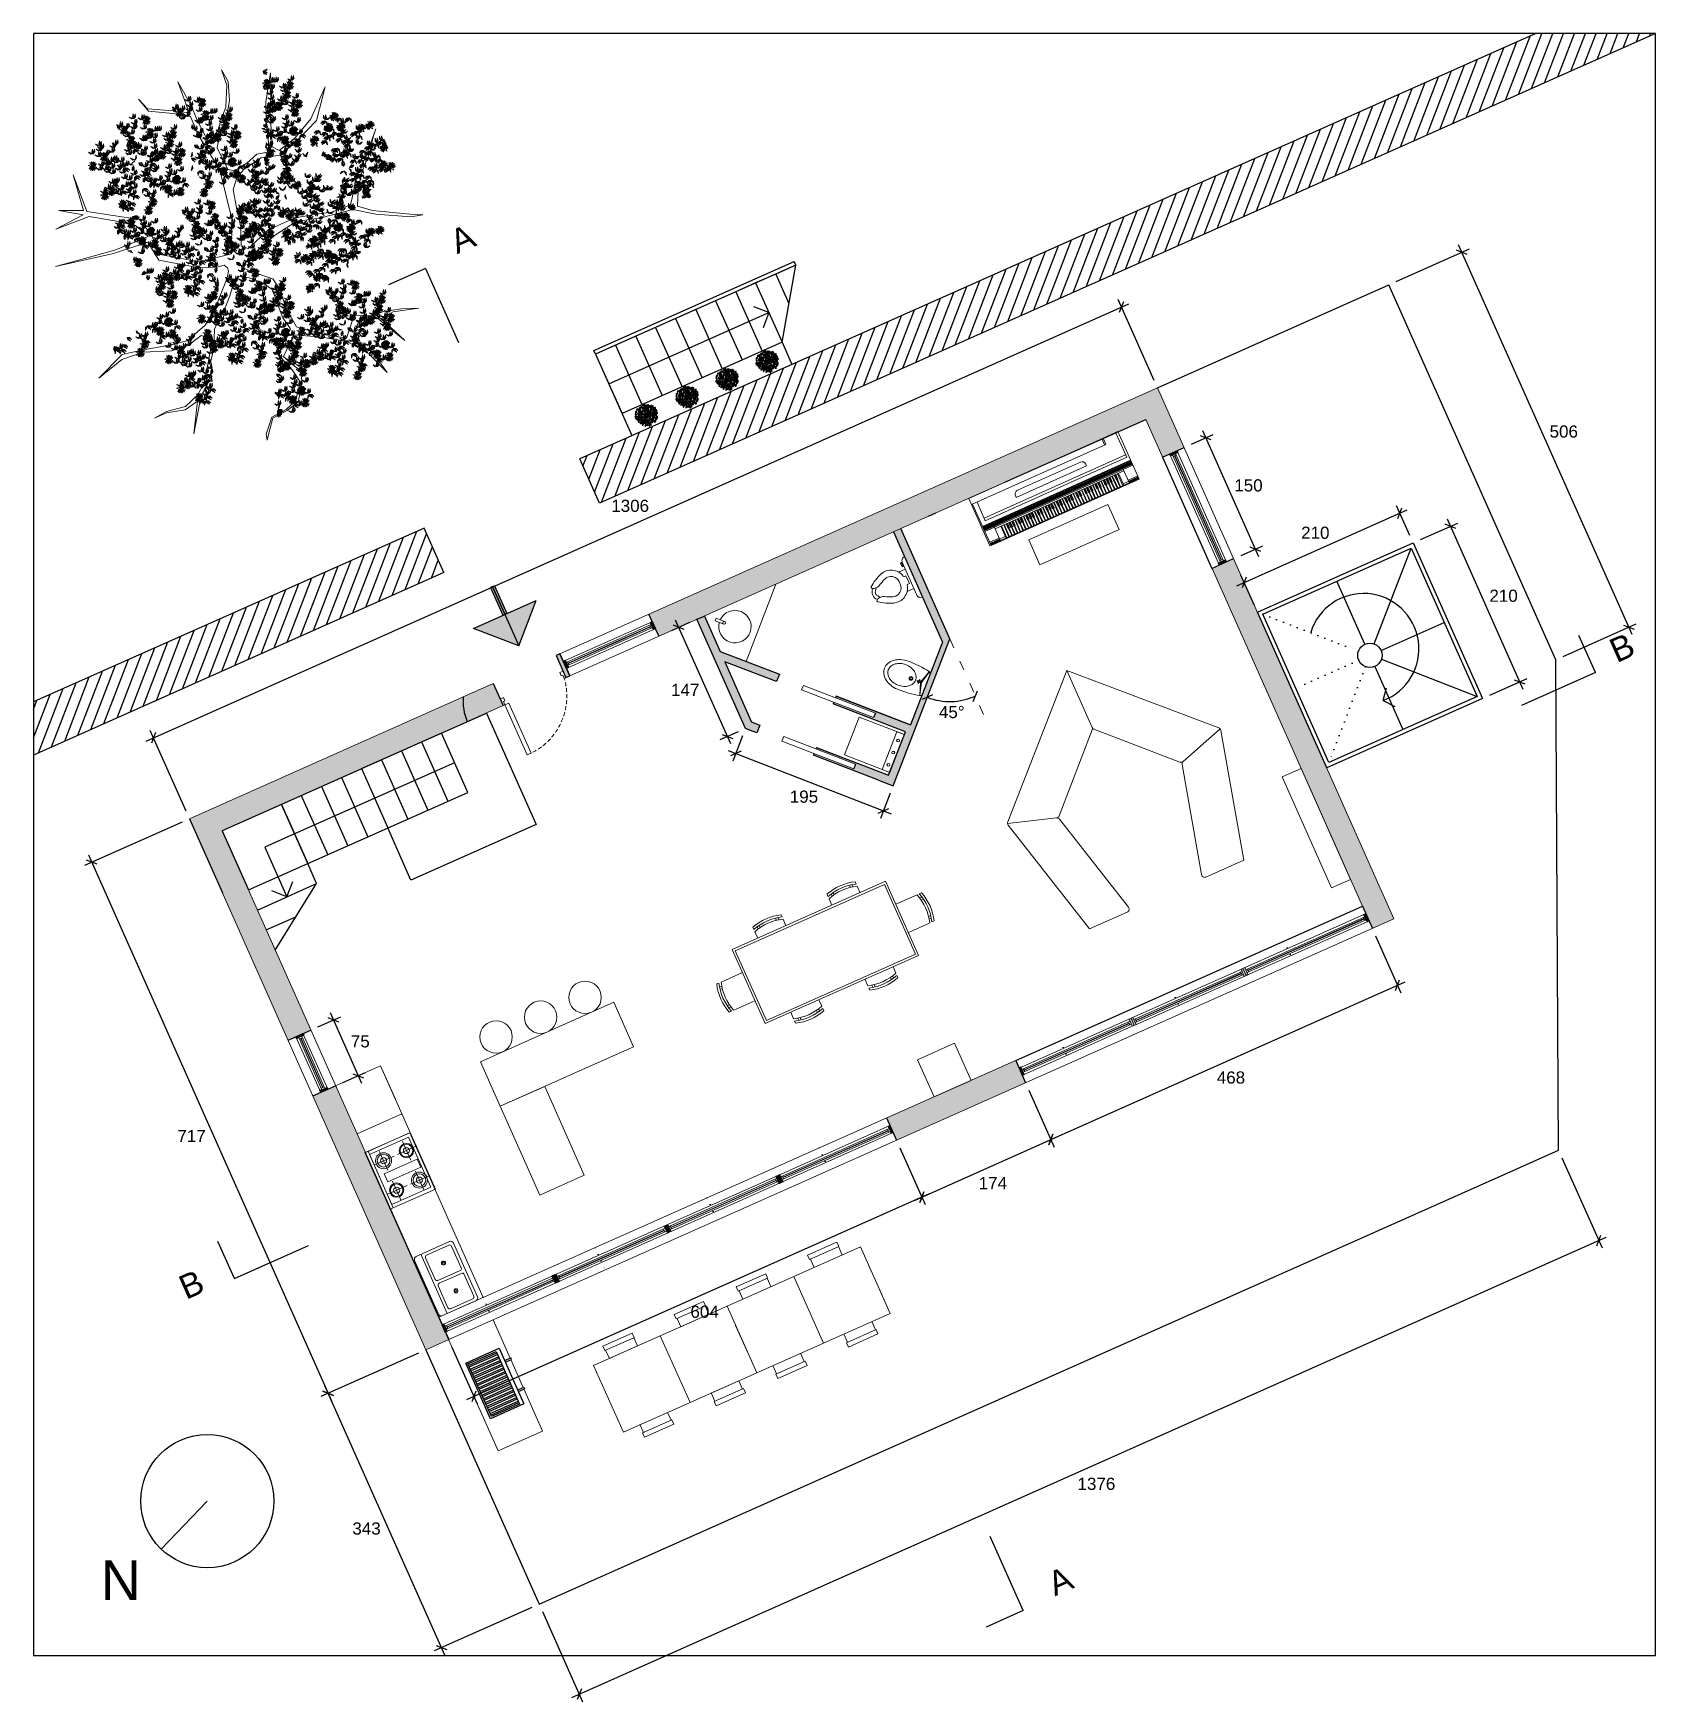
# Model space of a CAD drawing. Header units: inches. Extents: x -422522 to 22891, y -2973 to 414515.
# Drawn here: x 11056 to 13056, y 9184 to 11241 of the extents above; entities that cross this region are included whole.
import ezdxf

# ---------------------------------------------------------------- set-up
doc = ezdxf.new("R2010")
doc.units = ezdxf.units.IN
doc.header["$MEASUREMENT"] = 0
for name, pattern in [('ACAD_ISO03W100', [30, 12, -18]), ('ACAD_ISO07W100', [3, 0, -3]), ('DASHEDX2', [1.5, 1, -0.5])]:
    doc.linetypes.add(name, pattern=pattern)
doc.layers.get('0').update_dxf_attribs({"lineweight": 25})
for name, color, linetype, lineweight in [('ARREDAMENTO', 8, 'Continuous', 18), ('INFISSI', 4, 'Continuous', 18), ('QUOTE', 6, 'Continuous', 9)]:
    doc.layers.add(name, color=color, linetype=linetype, lineweight=lineweight)
doc.layers.add('PROIEZIONI_finissime', color=251, linetype='Continuous')
doc.styles.add('ARCH', font='txt')
doc.styles.get("Standard").update_dxf_attribs({"font": 'Arial.ttf'})
doc.dimstyles.get("Standard").update_dxf_attribs({"dimtxt": 15, "dimasz": 10, "dimexe": 10, "dimexo": 10, "dimgap": 5, "dimtad": 2, "dimtih": 1, "dimtoh": 1, "dimdec": 0, "dimzin": 0, "dimdsep": 46, "dimtxsty": 'Standard', "dimblk": 'OBLIQUE', "dimblk1": 'OBLIQUE', "dimblk2": 'OBLIQUE', "dimcen": 0.09, "dimdle": 10, "dimadec": 0, "dimazin": 0, "dimtfac": 1, "dimtdec": 0, "dimtofl": 0, "dimtmove": 0, "dimatfit": 3, "dimldrblk": 'OBLIQUE', "dimfxl": 1, "dimtolj": 1, "dimtzin": 0, "dimarcsym": 0})

msp = doc.modelspace()

# ---------------------------------------------------------------- texts
for s, p in [('A', (11578, 10968.1)), ('B', (13007.5, 10463.9)), ('B', (11243.8, 9678.7)), ('A', (12314.9, 9313.2))]:
    msp.add_text(s, height=29.7, rotation=24).set_placement(p)
at = {"insert": (11138.6, 9357.7), "char_height": 49, "attachment_point": 1}
msp.add_mtext_dynamic_manual_height_columns('N', width=1.148, gutter_width=1, heights=[0], dxfattribs=at)

# ---------------------------------------------------------------- blocks, each defined once
blk = doc.blocks.new('15PTOI06')
for p, q in [((8, 8.5), (8, -8.5)), ((11.5, 5), (8, 5)), ((9, 2), (9.765178, 2)), ((9, -2), (9, 2)), ((23.431562, 2.5), (24.727861, 2.5)), ((24.931034, 1.327586), (24.062054, 2.5)), ((11.5, -5), (8, -5)), ((9, -6.5), (8.5, -6.5)), ((8.5, -6.5), (8.5, -8)), ((9.765178, -2), (9, -2)), ((9, -8.5), (9, -6.5)), ((23.431562, -2.5), (24.690476, -2.5)), ((24.931034, -1.327586), (24.062054, -2.5)), ((8.5, -8), (8, -8)), ((8, -8.5), (9, -8.5))]:
    blk.add_line(p, q)
for centre, radius, start, end in [((6, 8.5), 2, 0, 90), ((17.25, 0.65), 7.210062, 71.816347, 166.116636), ((9.765178, 2.5), 0.5, 270, 346.116636), ((19.118098, 0), 6.118098, 147.797266, 212.202734), ((17.25, 0.65), 4.210062, 71.816347, 142.891702), ((12, -13.75), 19.534695, 57.937508, 70.559965), ((12, -13.75), 22.534695, 51.265418, 70.559965), ((23.431562, 4.5), 2, 237.937508, 270), ((24.727861, 4.5), 2, 270, 314.939898), ((23.666667, 0), 1.833333, 313.602819, 46.397181), ((23.166667, 0), 3.833333, 313.602819, 46.397181), ((25.787408, 3.438228), 0.5, 314.939898, 51.265418), ((9.765178, -2.5), 0.5, 13.883364, 90), ((17.25, -0.65), 7.210062, 193.883364, 288.183653), ((17.25, -0.65), 4.210062, 217.108298, 288.183653), ((12, 13.75), 19.534695, 289.440035, 302.062492), ((12, 13.75), 22.534695, 289.440035, 308.665009), ((23.431562, -4.5), 2, 90, 122.062492), ((24.690476, -4.5), 2, 44.162471, 90), ((25.766527, -3.454957), 0.5, 308.665009, 44.162471), ((6, -8.5), 2, 270, 0)]:
    blk.add_arc(centre, radius, start, end)
at = {"style": 'ARCH'}
for tag, p, flags in [('ITEM', (0, -19.5), 3), ('ROOM_NUMBER', (0, -28.5), 1)]:
    blk.add_attdef(tag, p, '', height=6, dxfattribs=dict(at, flags=flags))
blk = doc.blocks.new('bidet')
at = {"layer": 'ARREDAMENTO'}
for p, q in [((18885.2, 11655.3), (18894, 11668.6)), ((18893.1, 11669.6), (18885.3, 11655.5)), ((18891.9, 11671), (18889.6, 11669)), ((18891.9, 11671), (18889.9, 11673.2)), ((18891.9, 11671), (18894.1, 11673)), ((18891.9, 11671), (18893.1, 11669.6)), ((18908, 11675.7), (18893.1, 11669.6)), ((18908.2, 11675.7), (18894, 11668.6))]:
    blk.add_line(p, q, dxfattribs=at)
for points in [[(18908.5, 11673.1), (18887.9, 11654.7, -0.353669), (18885.3, 11654.6, -0.060433), (18863.9, 11674.7, -0.07695), (18858.7, 11682.7, -0.086815), (18856.6, 11691, -0.105749), (18857.7, 11699.2, -0.125559), (18861.6, 11705, -0.125559), (18867.8, 11708.2, -0.105749), (18876.1, 11708.3, -0.086815), (18884, 11705.3, -0.07695), (18891.5, 11699.2, -0.060433), (18908.9, 11675.6, -0.353669)], [(18887, 11696.8, 0.075445), (18881.5, 11701.3, 0.085783), (18875.6, 11703.6, 0.10607), (18869.5, 11703.6, 0.126822), (18864.9, 11701.2, 0.126822), (18862.1, 11697, 0.10607), (18861.3, 11690.9, 0.085783), (18862.9, 11684.8, 0.075445), (18866.8, 11678.8, 0.075445), (18872.4, 11674.2, 0.085783), (18878.2, 11671.9, 0.10607), (18884.3, 11672, 0.126822), (18888.9, 11674.3, 0.126822), (18891.7, 11678.6, 0.10607), (18892.5, 11684.6, 0.085783), (18890.9, 11690.7, 0.075445)]]:
    blk.add_lwpolyline(points, format="xyb", close=True, dxfattribs=at)
for centre, radius in [((18884.9, 11678.8), 2.3), ((18884.9, 11678.8), 1.5), ((18891.9, 11671), 1.75)]:
    blk.add_circle(centre, radius, dxfattribs=at)
for centre, start, end in [((18908.3, 11674.7), 53.2036, 112.5022), ((18886.2, 11655.1), 150.8397, 210.1383)]:
    blk.add_arc(centre, 1, start, end, dxfattribs=at)
at = {"layer": 'ARREDAMENTO', "flags": 9}
blk.add_attdef('COPYRIGHT', (18899.5, 11662.4), '', height=0.0001, rotation=131.6709, dxfattribs=at)
blk = doc.blocks.new('lavatrice')
for p, q in [((18726.2, 11499.5), (18761.6, 11534.8)), ((18761.6, 11534.8), (18803.9, 11492.4)), ((18768.6, 11457), (18726.2, 11499.5)), ((18796.8, 11499.4), (18761.5, 11464.1)), ((18803.9, 11492.4), (18796.8, 11499.4)), ((18768.6, 11457), (18803.9, 11492.4)), ((18768.6, 11457), (18761.5, 11464.1))]:
    blk.add_line(p, q)
for centre in [(18782.4, 11477.6), (18793.8, 11488.8), (18770.7, 11466.3)]:
    blk.add_circle(centre, 1.72)
blk = doc.blocks.new('PIANO')
at = {"layer": 'ARREDAMENTO'}
for p, q in [((19609.7, 12388.9), (19554.2, 12356.6)), ((19555, 12355.3), (19603.1, 12383.4)), ((19693.8, 12227.9), (19602.4, 12384.7)), ((19701.1, 12232.1), (19609.7, 12388.9)), ((19671.7, 12191.9), (19571, 12364.6)), ((19673, 12192.6), (19572.2, 12365.4)), ((19673.9, 12193.1), (19573.2, 12365.9)), ((19674.6, 12193.5), (19573.9, 12366.3)), ((19675, 12193.7), (19574.2, 12366.5)), ((19574.6, 12366.7), (19675.3, 12194)), ((19676, 12194.3), (19575.3, 12367.1)), ((19676.9, 12194.9), (19576.2, 12367.7)), ((19677.5, 12195.2), (19576.8, 12368)), ((19677.9, 12195.5), (19577.2, 12368.2)), ((19584.5, 12365.6), (19606.1, 12378.2)), ((19680.7, 12200.6), (19584.5, 12365.6)), ((19683.8, 12202.3), (19587.6, 12367.3)), ((19554.2, 12356.6), (19555, 12355.3)), ((19555, 12355.3), (19655.7, 12182.5)), ((19555.6, 12355.7), (19656.3, 12182.9)), ((19562.6, 12344.7), (19556, 12355.9)), ((19563.2, 12345), (19556.6, 12356.3)), ((19567.7, 12339), (19557.3, 12356.7)), ((19565.1, 12346.2), (19558.6, 12357.4)), ((19581.2, 12355.5), (19561.5, 12344.1)), ((19579.8, 12346), (19565.9, 12337.9)), ((19580.3, 12345.1), (19566.4, 12337.1)), ((19581.8, 12342.5), (19567.9, 12334.5)), ((19582.1, 12341.9), (19568.3, 12333.8)), ((19576, 12352.5), (19663.6, 12202.2)), ((19578.1, 12336.1), (19569.8, 12331.2)), ((19578.4, 12335.4), (19570.2, 12330.6)), ((19580, 12332.8), (19571.7, 12328)), ((19580.3, 12332.2), (19572.1, 12327.4)), ((19581.8, 12329.6), (19573.6, 12324.8)), ((19582.2, 12328.9), (19574, 12324.1)), ((19589.3, 12329.6), (19575.5, 12321.5)), ((19589.7, 12328.9), (19575.9, 12320.9)), ((19585.6, 12323.1), (19577.4, 12318.3)), ((19583.3, 12339.8), (19577.8, 12336.6)), ((19577.8, 12336.6), (19578.5, 12336.3)), ((19577.8, 12336.6), (19578.8, 12334.9)), ((19586, 12322.4), (19577.8, 12317.6)), ((19578.5, 12336.3), (19583.7, 12339.3)), ((19578.5, 12336.3), (19578.8, 12335.6)), ((19578.8, 12335.6), (19584, 12338.7)), ((19584.3, 12338.1), (19578.8, 12334.9)), ((19578.8, 12335.6), (19578.8, 12334.9)), ((19585.2, 12336.6), (19579.6, 12333.4)), ((19579.6, 12333.4), (19580.6, 12331.6)), ((19579.6, 12333.4), (19580.4, 12333)), ((19580.4, 12333), (19585.5, 12336.1)), ((19580.4, 12333), (19580.7, 12332.4)), ((19586.2, 12334.9), (19580.6, 12331.6)), ((19580.7, 12332.4), (19580.6, 12331.6)), ((19580.7, 12332.4), (19585.9, 12335.4)), ((19587.1, 12333.4), (19581.5, 12330.1)), ((19582.5, 12328.4), (19581.5, 12330.1)), ((19582.2, 12329.8), (19581.5, 12330.1)), ((19582.2, 12329.8), (19587.4, 12332.8)), ((19582.6, 12329.2), (19582.2, 12329.8)), ((19588.1, 12331.6), (19582.5, 12328.4)), ((19582.5, 12328.4), (19582.6, 12329.2)), ((19582.6, 12329.2), (19587.8, 12332.2)), ((19590.9, 12326.9), (19585.3, 12323.6)), ((19585.3, 12323.6), (19586.3, 12321.9)), ((19585.3, 12323.6), (19586, 12323.3)), ((19586, 12323.3), (19591.2, 12326.3)), ((19586, 12323.3), (19586.4, 12322.7)), ((19591.9, 12325.2), (19586.3, 12321.9)), ((19586.4, 12322.7), (19586.3, 12321.9)), ((19586.4, 12322.7), (19591.6, 12325.7)), ((19592.8, 12323.7), (19587.2, 12320.4)), ((19587.9, 12320.1), (19593.1, 12323.1)), ((19593.8, 12321.9), (19588.2, 12318.7)), ((19588.3, 12319.4), (19593.5, 12322.5)), ((19617, 12330.7), (19619.2, 12332)), ((19664.9, 12248.6), (19617, 12330.7)), ((19626, 12330.2), (19668.8, 12256.7)), ((19587.5, 12319.9), (19579.3, 12315.1)), ((19587.9, 12319.2), (19579.7, 12314.4)), ((19595, 12319.9), (19581.2, 12311.8)), ((19595.4, 12319.2), (19581.5, 12311.2)), ((19591.3, 12313.4), (19583.1, 12308.6)), ((19591.7, 12312.7), (19583.4, 12307.9)), ((19593.2, 12310.1), (19584.9, 12305.3)), ((19593.6, 12309.5), (19585.3, 12304.7)), ((19595.1, 12306.9), (19586.8, 12302.1)), ((19588.2, 12318.7), (19587.2, 12320.4)), ((19587.9, 12320.1), (19587.2, 12320.4)), ((19595.4, 12306.2), (19587.2, 12301.4)), ((19588.3, 12319.4), (19587.9, 12320.1)), ((19588.2, 12318.7), (19588.3, 12319.4)), ((19602.5, 12306.9), (19588.7, 12298.9)), ((19602.9, 12306.3), (19589.1, 12298.2)), ((19596.6, 12317.2), (19591, 12313.9)), ((19591, 12313.9), (19592, 12312.2)), ((19591, 12313.9), (19591.7, 12313.6)), ((19591.7, 12313.6), (19596.9, 12316.6)), ((19591.7, 12313.6), (19592.1, 12313)), ((19597.6, 12315.4), (19592, 12312.2)), ((19592.1, 12313), (19592, 12312.2)), ((19592.1, 12313), (19597.3, 12316)), ((19598.4, 12313.9), (19592.9, 12310.7)), ((19592.9, 12310.7), (19593.6, 12310.4)), ((19592.9, 12310.7), (19593.9, 12308.9)), ((19593.6, 12310.4), (19598.8, 12313.4)), ((19593.6, 12310.4), (19594, 12309.7)), ((19599.5, 12312.2), (19593.9, 12308.9)), ((19594, 12309.7), (19593.9, 12308.9)), ((19594, 12309.7), (19599.1, 12312.7)), ((19600.3, 12310.7), (19594.8, 12307.4)), ((19595.5, 12307.1), (19594.8, 12307.4)), ((19595.8, 12305.7), (19594.8, 12307.4)), ((19595.5, 12307.1), (19600.7, 12310.2)), ((19595.8, 12306.5), (19595.5, 12307.1)), ((19595.8, 12306.5), (19601, 12309.5)), ((19601.3, 12309), (19595.8, 12305.7)), ((19595.8, 12305.7), (19595.8, 12306.5)), ((19604.1, 12304.2), (19598.5, 12301)), ((19598.5, 12301), (19599.2, 12300.7)), ((19598.5, 12301), (19599.5, 12299.2)), ((19599.2, 12300.7), (19604.4, 12303.7)), ((19605.1, 12302.5), (19599.5, 12299.2)), ((19599.6, 12300), (19604.8, 12303)), ((19606, 12301), (19600.4, 12297.7)), ((19598.8, 12300.4), (19590.6, 12295.6)), ((19599.2, 12299.8), (19591, 12295)), ((19600.7, 12297.2), (19592.5, 12292.4)), ((19601.1, 12296.5), (19592.9, 12291.7)), ((19608.2, 12297.2), (19594.4, 12289.1)), ((19608.6, 12296.5), (19594.8, 12288.5)), ((19604.5, 12290.7), (19596.3, 12285.9)), ((19604.9, 12290), (19596.7, 12285.2)), ((19606.4, 12287.5), (19598.2, 12282.7)), ((19606.8, 12286.8), (19598.5, 12282)), ((19599.2, 12300.7), (19599.6, 12300)), ((19599.6, 12300), (19599.5, 12299.2)), ((19608.3, 12284.2), (19600.1, 12279.4)), ((19601.1, 12297.4), (19600.4, 12297.7)), ((19601.4, 12296), (19600.4, 12297.7)), ((19608.7, 12283.6), (19600.4, 12278.8)), ((19601.1, 12297.4), (19606.3, 12300.4)), ((19601.5, 12296.8), (19601.1, 12297.4)), ((19607, 12299.2), (19601.4, 12296)), ((19601.4, 12296), (19601.5, 12296.8)), ((19601.5, 12296.8), (19606.7, 12299.8)), ((19615.8, 12284.2), (19601.9, 12276.2)), ((19616.1, 12283.6), (19602.3, 12275.5)), ((19609.8, 12294.5), (19604.2, 12291.2)), ((19604.2, 12291.2), (19605.2, 12289.5)), ((19604.2, 12291.2), (19604.9, 12290.9)), ((19604.9, 12290.9), (19610.1, 12294)), ((19604.9, 12290.9), (19605.3, 12290.3)), ((19610.8, 12292.8), (19605.2, 12289.5)), ((19605.3, 12290.3), (19605.2, 12289.5)), ((19605.3, 12290.3), (19610.5, 12293.3)), ((19611.7, 12291.3), (19606.1, 12288)), ((19606.1, 12288), (19606.8, 12287.7)), ((19606.1, 12288), (19607.1, 12286.3)), ((19606.8, 12287.7), (19612, 12290.7)), ((19606.8, 12287.7), (19607.2, 12287)), ((19612.7, 12289.5), (19607.1, 12286.3)), ((19607.2, 12287), (19607.1, 12286.3)), ((19607.2, 12287), (19612.4, 12290.1)), ((19613.6, 12288), (19608, 12284.8)), ((19608.7, 12284.5), (19608, 12284.8)), ((19609, 12283), (19608, 12284.8)), ((19608.7, 12284.5), (19613.9, 12287.5)), ((19609.1, 12283.8), (19608.7, 12284.5)), ((19614.6, 12286.3), (19609, 12283)), ((19609, 12283), (19609.1, 12283.8)), ((19609.1, 12283.8), (19614.3, 12286.8)), ((19617.3, 12281.5), (19611.8, 12278.3)), ((19612.5, 12278), (19617.7, 12281)), ((19612.8, 12277.3), (19618, 12280.3)), ((19612.1, 12277.7), (19603.8, 12272.9)), ((19612.4, 12277.1), (19604.2, 12272.3)), ((19614, 12274.5), (19605.7, 12269.7)), ((19614.3, 12273.9), (19606.1, 12269)), ((19621.4, 12274.5), (19607.6, 12266.5)), ((19621.8, 12273.9), (19608, 12265.8)), ((19617.7, 12268), (19609.5, 12263.2)), ((19618.1, 12267.4), (19609.9, 12262.6)), ((19619.6, 12264.8), (19611.4, 12260)), ((19611.8, 12278.3), (19612.5, 12278)), ((19611.8, 12278.3), (19612.8, 12276.6)), ((19620, 12264.1), (19611.8, 12259.3)), ((19612.5, 12278), (19612.8, 12277.3)), ((19618.3, 12279.8), (19612.8, 12276.6)), ((19612.8, 12277.3), (19612.8, 12276.6)), ((19621.5, 12261.5), (19613.3, 12256.7)), ((19619.2, 12278.3), (19613.6, 12275)), ((19614.4, 12274.7), (19613.6, 12275)), ((19614.6, 12273.3), (19613.6, 12275)), ((19621.9, 12260.9), (19613.7, 12256.1)), ((19614.4, 12274.7), (19619.5, 12277.8)), ((19614.7, 12274.1), (19614.4, 12274.7)), ((19620.2, 12276.6), (19614.6, 12273.3)), ((19614.6, 12273.3), (19614.7, 12274.1)), ((19614.7, 12274.1), (19619.9, 12277.1)), ((19629, 12261.6), (19615.2, 12253.5)), ((19629.4, 12260.9), (19615.5, 12252.9)), ((19623, 12271.8), (19617.4, 12268.6)), ((19617.4, 12268.6), (19618.4, 12266.8)), ((19617.4, 12268.6), (19618.1, 12268.3)), ((19618.1, 12268.3), (19623.3, 12271.3)), ((19618.1, 12268.3), (19618.5, 12267.6)), ((19624, 12270.1), (19618.4, 12266.8)), ((19618.5, 12267.6), (19618.4, 12266.8)), ((19618.5, 12267.6), (19623.7, 12270.6)), ((19624.9, 12268.6), (19619.3, 12265.3)), ((19619.3, 12265.3), (19620, 12265)), ((19619.3, 12265.3), (19620.3, 12263.6)), ((19620, 12265), (19625.2, 12268)), ((19620, 12265), (19620.4, 12264.4)), ((19625.9, 12266.8), (19620.3, 12263.6)), ((19620.4, 12264.4), (19620.3, 12263.6)), ((19620.4, 12264.4), (19625.6, 12267.4)), ((19626.8, 12265.3), (19621.2, 12262.1)), ((19621.9, 12261.8), (19621.2, 12262.1)), ((19622.2, 12260.4), (19621.2, 12262.1)), ((19621.9, 12261.8), (19627.1, 12264.8)), ((19622.3, 12261.1), (19621.9, 12261.8)), ((19627.8, 12263.6), (19622.2, 12260.4)), ((19622.2, 12260.4), (19622.3, 12261.1)), ((19622.3, 12261.1), (19627.5, 12264.1)), ((19625.3, 12255.1), (19617.1, 12250.3)), ((19625.7, 12254.4), (19617.4, 12249.6)), ((19627.2, 12251.8), (19618.9, 12247)), ((19627.6, 12251.2), (19619.3, 12246.4)), ((19634.7, 12251.8), (19620.8, 12243.8)), ((19635, 12251.2), (19621.2, 12243.1)), ((19631, 12245.3), (19622.7, 12240.5)), ((19631.3, 12244.7), (19623.1, 12239.9)), ((19632.8, 12242.1), (19624.6, 12237.3)), ((19630.6, 12258.9), (19625, 12255.6)), ((19625, 12255.6), (19625.7, 12255.3)), ((19625, 12255.6), (19626, 12253.9)), ((19633.2, 12241.5), (19625, 12236.7)), ((19625.7, 12255.3), (19630.9, 12258.3)), ((19625.7, 12255.3), (19626.1, 12254.6)), ((19631.6, 12257.1), (19626, 12253.9)), ((19626.1, 12254.6), (19626, 12253.9)), ((19626.1, 12254.6), (19631.3, 12257.7)), ((19632.4, 12255.6), (19626.9, 12252.4)), ((19627.6, 12252.1), (19626.9, 12252.4)), ((19627.9, 12250.6), (19626.9, 12252.4)), ((19627.6, 12252.1), (19632.8, 12255.1)), ((19628, 12251.4), (19627.6, 12252.1)), ((19633.5, 12253.9), (19627.9, 12250.6)), ((19627.9, 12250.6), (19628, 12251.4)), ((19628, 12251.4), (19633.1, 12254.4)), ((19636.2, 12249.1), (19630.6, 12245.9)), ((19630.6, 12245.9), (19631.6, 12244.2)), ((19630.6, 12245.9), (19631.4, 12245.6)), ((19631.4, 12245.6), (19636.5, 12248.6)), ((19631.4, 12245.6), (19631.7, 12244.9)), ((19637.2, 12247.4), (19631.6, 12244.2)), ((19631.7, 12244.9), (19631.6, 12244.2)), ((19631.7, 12244.9), (19636.9, 12248)), ((19638.1, 12245.9), (19632.5, 12242.6)), ((19632.5, 12242.6), (19633.2, 12242.3)), ((19632.5, 12242.6), (19633.5, 12240.9)), ((19633.2, 12242.3), (19638.4, 12245.4)), ((19633.2, 12242.3), (19633.6, 12241.7)), ((19639.1, 12244.2), (19633.5, 12240.9)), ((19633.6, 12241.7), (19633.5, 12240.9)), ((19633.6, 12241.7), (19638.8, 12244.7)), ((19640, 12242.7), (19634.4, 12239.4)), ((19635.1, 12239.1), (19634.4, 12239.4)), ((19635.4, 12237.7), (19634.4, 12239.4)), ((19635.1, 12239.1), (19640.3, 12242.1)), ((19635.5, 12238.4), (19635.1, 12239.1)), ((19641, 12240.9), (19635.4, 12237.7)), ((19635.5, 12238.4), (19640.7, 12241.5)), ((19664.9, 12248.6), (19667, 12249.9)), ((19634.7, 12238.9), (19626.5, 12234.1)), ((19635.1, 12238.2), (19626.9, 12233.4)), ((19642.2, 12238.9), (19628.4, 12230.8)), ((19642.6, 12238.2), (19628.8, 12230.2)), ((19638.5, 12232.4), (19630.3, 12227.6)), ((19638.9, 12231.7), (19630.6, 12226.9)), ((19640.4, 12229.1), (19632.2, 12224.3)), ((19640.8, 12228.5), (19632.5, 12223.7)), ((19647.9, 12229.2), (19634, 12221.1)), ((19648.2, 12228.5), (19634.4, 12220.5)), ((19635.4, 12237.7), (19635.5, 12238.4)), ((19644.2, 12222.7), (19635.9, 12217.9)), ((19644.6, 12222), (19636.3, 12217.2)), ((19646.1, 12219.4), (19637.8, 12214.6)), ((19643.8, 12236.2), (19638.2, 12232.9)), ((19638.2, 12232.9), (19638.9, 12232.6)), ((19638.2, 12232.9), (19639.2, 12231.2)), ((19646.4, 12218.8), (19638.2, 12214)), ((19638.9, 12232.6), (19644.1, 12235.6)), ((19638.9, 12232.6), (19639.3, 12232)), ((19644.8, 12234.5), (19639.2, 12231.2)), ((19639.3, 12232), (19639.2, 12231.2)), ((19639.3, 12232), (19644.5, 12235)), ((19645.7, 12232.9), (19640.1, 12229.7)), ((19640.8, 12229.4), (19640.1, 12229.7)), ((19641.1, 12228), (19640.1, 12229.7)), ((19640.8, 12229.4), (19646, 12232.4)), ((19641.2, 12228.7), (19640.8, 12229.4)), ((19646.7, 12231.2), (19641.1, 12228)), ((19641.1, 12228), (19641.2, 12228.7)), ((19641.2, 12228.7), (19646.4, 12231.8)), ((19649.4, 12226.5), (19643.9, 12223.2)), ((19643.9, 12223.2), (19644.9, 12221.5)), ((19643.9, 12223.2), (19644.6, 12222.9)), ((19644.6, 12222.9), (19649.8, 12225.9)), ((19644.6, 12222.9), (19645, 12222.3)), ((19650.5, 12224.7), (19644.9, 12221.5)), ((19645, 12222.3), (19644.9, 12221.5)), ((19645, 12222.3), (19650.1, 12225.3)), ((19651.3, 12223.2), (19645.7, 12220)), ((19645.7, 12220), (19646.5, 12219.7)), ((19645.7, 12220), (19646.8, 12218.2)), ((19646.5, 12219.7), (19651.6, 12222.7)), ((19646.5, 12219.7), (19646.8, 12219)), ((19646.8, 12219), (19652, 12222)), ((19652.3, 12221.5), (19646.8, 12218.2)), ((19646.8, 12219), (19646.8, 12218.2)), ((19653.2, 12220), (19647.6, 12216.7)), ((19648.4, 12216.4), (19653.5, 12219.4)), ((19648.7, 12215.8), (19653.9, 12218.8)), ((19693, 12229.2), (19700.4, 12233.4)), ((19693.8, 12227.9), (19701.1, 12232.1)), ((19709.7, 12217.4), (19701.1, 12232.1)), ((19648, 12216.2), (19639.7, 12211.4)), ((19648.3, 12215.5), (19640.1, 12210.7)), ((19655.4, 12216.2), (19641.6, 12208.1)), ((19655.8, 12215.6), (19642, 12207.5)), ((19651.7, 12209.7), (19643.5, 12204.9)), ((19652.1, 12209.1), (19643.9, 12204.3)), ((19659.2, 12209.7), (19645.4, 12201.7)), ((19646, 12200.6), (19659.8, 12208.6)), ((19648.4, 12216.4), (19647.6, 12216.7)), ((19648.6, 12215), (19647.6, 12216.7)), ((19647.7, 12201.6), (19658.1, 12183.9)), ((19648.7, 12215.8), (19648.4, 12216.4)), ((19654.2, 12218.3), (19648.6, 12215)), ((19648.6, 12215), (19648.7, 12215.8)), ((19649.2, 12193.7), (19668.8, 12205.2)), ((19657, 12213.5), (19651.4, 12210.2)), ((19651.4, 12210.2), (19652.1, 12209.9)), ((19651.4, 12210.2), (19652.4, 12208.5)), ((19652.1, 12209.9), (19657.3, 12213)), ((19652.1, 12209.9), (19652.5, 12209.3)), ((19658, 12211.8), (19652.4, 12208.5)), ((19652.5, 12209.3), (19652.4, 12208.5)), ((19652.5, 12209.3), (19657.7, 12212.3)), ((19655.7, 12182.5), (19711.2, 12214.9)), ((19680.7, 12200.6), (19709.7, 12217.4)), ((19709.7, 12217.4), (19711.2, 12214.9)), ((19650.2, 12194.4), (19656.8, 12183.1)), ((19650.8, 12194.7), (19657.4, 12183.5)), ((19652.8, 12195.8), (19659.3, 12184.6))]:
    blk.add_line(p, q, dxfattribs=at)
for centre, start, end in [((19621.7, 12327.6), 30.2429, 120.2429), ((19664.5, 12254.2), 300.2429, 30.2429)]:
    blk.add_arc(centre, 5, start, end, dxfattribs=at)
blk = doc.blocks.new('fornello')
at = {"ltscale": 0.02}
for p, q in [((18050, 11273.9), (17990, 11273.9)), ((17993.2, 11273.9), (17993.2, 11197.7)), ((18050, 11273.9), (18050, 11197.7)), ((18005.8, 11255.5), (17993.9, 11255.5)), ((18005.8, 11255.5), (18005.8, 11267.8)), ((18005.8, 11255.5), (18020, 11255.5)), ((18005.8, 11255.5), (18005.8, 11242.6)), ((18036.7, 11255.5), (18024.8, 11255.5)), ((18036.7, 11255.5), (18036.7, 11267.8)), ((18036.7, 11255.5), (18036.7, 11242.6)), ((18036.7, 11255.5), (18050.9, 11255.5)), ((18005.8, 11215.8), (17993.9, 11215.8)), ((18005.8, 11215.8), (18005.8, 11228.1)), ((18005.8, 11215.8), (18005.8, 11202.9)), ((18005.8, 11215.8), (18020, 11215.8)), ((18036.5, 11215.7), (18024.6, 11215.7)), ((18036.5, 11215.7), (18036.5, 11227.9)), ((18036.5, 11215.7), (18036.5, 11202.8)), ((18036.5, 11215.7), (18050.7, 11215.7)), ((18050, 11197.7), (17990, 11197.7))]:
    blk.add_line(p, q, dxfattribs=at)
blk.add_lwpolyline([(18000, 11240.6), (18044.4, 11240.6), (18044.4, 11229.6), (18000, 11229.6)], close=True, dxfattribs=at)
for centre, radius in [((18005.8, 11255.5), 9.9), ((18005.8, 11255.5), 7.78), ((18005.8, 11255.5), 3.78), ((18036.7, 11255.5), 8.81), ((18036.7, 11255.5), 7.78), ((18036.7, 11255.5), 3.78), ((18005.8, 11215.9), 8.8), ((18005.8, 11215.8), 7.78), ((18005.8, 11215.8), 3.78), ((18036.5, 11215.7), 9.9), ((18036.5, 11215.7), 7.78), ((18036.5, 11215.7), 3.78)]:
    blk.add_circle(centre, radius, dxfattribs=at)
blk = doc.blocks.new('DBLSK32T')
for p, q in [((-16, -4), (16, -4)), ((-0.75, -18.5), (-0.75, -6.5)), ((0.75, -6.5), (0.75, -18.5))]:
    blk.add_line(p, q)
for points in [[(-14.5, 0), (14.5, 0)], [(-16, -19.5), (-16, -1.5)], [(-14.5, -18.5), (-14.5, -6.5)], [(-13.5, -5.5), (-1.75, -5.5)], [(1.75, -5.5), (13.5, -5.5)], [(14.5, -6.5), (14.5, -18.5)], [(16, -1.5), (16, -19.5)], [(14.5, -21), (-14.5, -21)], [(-1.75, -19.5), (-13.5, -19.5)], [(13.5, -19.5), (1.75, -19.5)]]:
    blk.add_lwpolyline(points)
for centre, radius in [((-7.5, -12.5), 1), ((-7.5, -12.5), 0.5), ((7.5, -12.5), 1), ((7.5, -12.5), 0.5)]:
    blk.add_circle(centre, radius)
for centre, radius, start, end in [((-14.5, -1.5), 1.5, 90, 180), ((14.5, -1.5), 1.5, 0, 90), ((-13.5, -6.5), 1, 90, 180), ((-1.75, -6.5), 1, 0, 90), ((1.75, -6.5), 1, 90, 180), ((13.5, -6.5), 1, 0, 90), ((-14.5, -19.5), 1.5, 180, 270), ((-13.5, -18.5), 1, 180, 270), ((-1.75, -18.5), 1, 270, 0), ((1.75, -18.5), 1, 180, 270), ((13.5, -18.5), 1, 270, 0), ((14.5, -19.5), 1.5, 270, 0)]:
    blk.add_arc(centre, radius, start, end)
blk = doc.blocks.new('barbecue')
at = {"layer": 'PROIEZIONI_finissime'}
for p, q in [((11698.4, 10115.9), (11698.4, 10160.9)), ((11698.4, 10160.9), (11773.4, 10160.9)), ((11700.4, 10158.9), (11771.4, 10158.9)), ((11700.4, 10120.9), (11700.4, 10158.9)), ((11702.3, 10158.9), (11702.3, 10120.9)), ((11704.3, 10158.9), (11704.3, 10120.9)), ((11707.3, 10158.9), (11707.3, 10120.9)), ((11709.3, 10158.9), (11709.3, 10120.9)), ((11712.3, 10158.9), (11712.3, 10120.9)), ((11714.3, 10158.9), (11714.3, 10120.9)), ((11717.3, 10158.9), (11717.3, 10120.9)), ((11719.3, 10158.9), (11719.3, 10120.9)), ((11722.3, 10158.9), (11722.3, 10120.9)), ((11724.3, 10158.9), (11724.3, 10120.9)), ((11727.3, 10158.9), (11727.3, 10120.9)), ((11729.3, 10158.9), (11729.3, 10120.9)), ((11732.3, 10158.9), (11732.3, 10120.9)), ((11734.3, 10158.9), (11734.3, 10120.9)), ((11737.3, 10158.9), (11737.3, 10120.9)), ((11739.3, 10158.9), (11739.3, 10120.9)), ((11742.3, 10158.9), (11742.3, 10120.9)), ((11744.3, 10158.9), (11744.3, 10120.9)), ((11747.3, 10158.9), (11747.3, 10120.9)), ((11749.3, 10158.9), (11749.3, 10120.9)), ((11752.3, 10158.9), (11752.3, 10120.9)), ((11754.3, 10158.9), (11754.3, 10120.9)), ((11757.3, 10158.9), (11757.3, 10120.9)), ((11759.3, 10158.9), (11759.3, 10120.9)), ((11762.3, 10158.9), (11762.3, 10120.9)), ((11764.3, 10158.9), (11764.3, 10120.9)), ((11767.3, 10158.9), (11767.3, 10120.9)), ((11769.3, 10158.9), (11769.3, 10120.9)), ((11771.4, 10158.9), (11771.4, 10120.9)), ((11773.4, 10160.9), (11773.4, 10115.9)), ((11771.4, 10120.9), (11700.4, 10120.9)), ((11735.9, 10115.9), (11698.4, 10115.9)), ((11715.2, 10115.9), (11715.2, 10107.7)), ((11717.2, 10107.7), (11715.2, 10107.7)), ((11717.2, 10115.9), (11717.2, 10107.7)), ((11773.4, 10115.9), (11735.9, 10115.9)), ((11754.7, 10115.9), (11754.7, 10107.7)), ((11754.7, 10107.7), (11756.7, 10107.7)), ((11756.7, 10115.9), (11756.7, 10107.7))]:
    blk.add_line(p, q, dxfattribs=at)
blk = doc.blocks.new('_Oblique')
at = {"color": 0, "linetype": 'ByBlock', "lineweight": -2}
blk.add_line((-0.5, -0.5), (0.5, 0.5), dxfattribs=at)
blk = doc.blocks.new('*D115')
at = {"layer": 'Defpoints', "color": 0, "transparency": 16777216}
for p in [(11248, 10272.2), (11539.5, 9617.4), (11419.1, 9563.7)]:
    blk.add_point(p, dxfattribs=at)
at = {"layer": 'QUOTE', "color": 0, "lineweight": -2, "transparency": 16777216}
for p, q in [((11238.9, 10268.1), (11118.4, 10214.5)), ((11123.5, 10227.7), (11423.1, 9554.6)), ((11530.4, 9613.3), (11409.9, 9559.7))]:
    blk.add_line(p, q, dxfattribs=at)
at = {"layer": 'QUOTE', "color": 0, "lineweight": -2, "transparency": 16777216, "xscale": 10, "yscale": 10, "zscale": 10}
for p, rotation in [((11127.5, 10218.5), 113.9999999999798), ((11419.1, 9563.7), 293.9999999999798)]:
    blk.add_blockref('_Oblique', p, dxfattribs=dict(at, rotation=rotation))
at = {"layer": 'QUOTE', "color": 0, "transparency": 16777216, "insert": (11250.6, 9881), "char_height": 15, "attachment_point": 5}
blk.add_mtext('\\A1;717', dxfattribs=at)
blk = doc.blocks.new('*D116')
at = {"layer": 'Defpoints', "color": 0, "transparency": 16777216}
for p in [(12935.9, 9863.4), (12985.4, 9752.2), (11679.1, 9303.8)]:
    blk.add_point(p, dxfattribs=at)
at = {"layer": 'QUOTE', "color": 0, "lineweight": -2, "transparency": 16777216}
for p, q in [((12940, 9854.2), (12989.5, 9743.1)), ((11719.5, 9188.6), (12994.5, 9756.3)), ((11683.2, 9294.7), (11732.7, 9183.5))]:
    blk.add_line(p, q, dxfattribs=at)
at = {"layer": 'QUOTE', "color": 0, "lineweight": -2, "transparency": 16777216, "xscale": 10, "yscale": 10, "zscale": 10}
for p, rotation in [((12985.4, 9752.2), 23.99999999997978), ((11728.6, 9192.7), 203.9999999999798)]:
    blk.add_blockref('_Oblique', p, dxfattribs=dict(at, rotation=rotation))
at = {"layer": 'QUOTE', "color": 0, "transparency": 16777216, "insert": (12366.1, 9452), "char_height": 15, "attachment_point": 5}
blk.add_mtext('\\A1;1376', dxfattribs=at)
blk = doc.blocks.new('*D117')
at = {"layer": 'Defpoints', "color": 0, "transparency": 16777216}
for p in [(11539.5, 9617.4), (11419.1, 9563.7), (11679.1, 9303.8)]:
    blk.add_point(p, dxfattribs=at)
at = {"layer": 'QUOTE', "color": 0, "lineweight": -2, "transparency": 16777216}
for p, q in [((11530.4, 9613.3), (11409.9, 9559.7)), ((11562.7, 9241), (11415, 9572.9)), ((11670, 9299.7), (11549.5, 9246.1))]:
    blk.add_line(p, q, dxfattribs=at)
at = {"layer": 'QUOTE', "color": 0, "lineweight": -2, "transparency": 16777216, "xscale": 10, "yscale": 10, "zscale": 10}
for p, rotation in [((11419.1, 9563.7), 113.9999999999798), ((11558.7, 9250.2), 293.9999999999798)]:
    blk.add_blockref('_Oblique', p, dxfattribs=dict(at, rotation=rotation))
at = {"layer": 'QUOTE', "color": 0, "transparency": 16777216, "insert": (11466.3, 9396.9), "char_height": 15, "attachment_point": 5}
blk.add_mtext('\\A1;343', dxfattribs=at)
blk = doc.blocks.new('*D118')
at = {"layer": 'Defpoints', "color": 0, "transparency": 16777216}
for p in [(12816.8, 10970.6), (12726.6, 10930.5), (12932.4, 10468.1)]:
    blk.add_point(p, dxfattribs=at)
at = {"layer": 'QUOTE', "color": 0, "lineweight": -2, "transparency": 16777216}
for p, q in [((12735.7, 10934.5), (12825.9, 10974.7)), ((13026.7, 10499.2), (12812.7, 10979.8)), ((12941.5, 10472.2), (13031.7, 10512.4))]:
    blk.add_line(p, q, dxfattribs=at)
at = {"layer": 'QUOTE', "color": 0, "lineweight": -2, "transparency": 16777216, "xscale": 10, "yscale": 10, "zscale": 10}
for p, rotation in [((12816.8, 10970.6), 113.9999999999798), ((13022.6, 10508.3), 293.9999999999798)]:
    blk.add_blockref('_Oblique', p, dxfattribs=dict(at, rotation=rotation))
at = {"layer": 'QUOTE', "color": 0, "transparency": 16777216, "insert": (12942.3, 10749.5), "char_height": 15, "attachment_point": 5}
blk.add_mtext('\\A1;506', dxfattribs=at)
blk = doc.blocks.new('*D119')
at = {"layer": 'Defpoints', "color": 0, "transparency": 16777216}
for p in [(12397.2, 10903.2), (12441.5, 10803.5), (11248, 10272.2)]:
    blk.add_point(p, dxfattribs=at)
at = {"layer": 'QUOTE', "color": 0, "lineweight": -2, "transparency": 16777216}
for p, q in [((11194.5, 10367.7), (12406.3, 10907.2)), ((12437.4, 10812.7), (12393.1, 10912.3)), ((11243.9, 10281.3), (11199.6, 10380.9))]:
    blk.add_line(p, q, dxfattribs=at)
at = {"layer": 'QUOTE', "color": 0, "lineweight": -2, "transparency": 16777216, "xscale": 10, "yscale": 10, "zscale": 10}
for p, rotation in [((12397.2, 10903.2), 23.99999999997978), ((11203.6, 10371.8), 203.9999999999798)]:
    blk.add_blockref('_Oblique', p, dxfattribs=dict(at, rotation=rotation))
at = {"layer": 'QUOTE', "color": 0, "transparency": 16777216, "insert": (11791.3, 10657.9), "char_height": 15, "attachment_point": 5}
blk.add_mtext('\\A1;1306', dxfattribs=at)
blk = doc.blocks.new('*D120')
at = {"layer": 'Defpoints', "color": 0, "transparency": 16777216}
for p in [(11873.7, 10518.1), (11851.3, 10508.1), (11933.6, 10383.5)]:
    blk.add_point(p, dxfattribs=at)
at = {"layer": 'QUOTE', "color": 0, "lineweight": -2, "transparency": 16777216}
for p, q in [((11864.6, 10514), (11842.1, 10504)), ((11915.3, 10364.4), (11847.2, 10517.2)), ((11924.5, 10379.4), (11902, 10369.4))]:
    blk.add_line(p, q, dxfattribs=at)
at = {"layer": 'QUOTE', "color": 0, "lineweight": -2, "transparency": 16777216, "xscale": 10, "yscale": 10, "zscale": 10}
for p, rotation in [((11851.3, 10508.1), 113.9999999999798), ((11911.2, 10373.5), 293.9999999999798)]:
    blk.add_blockref('_Oblique', p, dxfattribs=dict(at, rotation=rotation))
at = {"layer": 'QUOTE', "color": 0, "transparency": 16777216, "insert": (11859.2, 10431), "char_height": 15, "attachment_point": 5}
blk.add_mtext('\\A1;147', dxfattribs=at)
blk = doc.blocks.new('*D121')
at = {"layer": 'Defpoints', "color": 0, "transparency": 16777216}
for p in [(12706.3, 10136.8), (12737.4, 10066.8), (12278.9, 9946.5)]:
    blk.add_point(p, dxfattribs=at)
at = {"layer": 'QUOTE', "color": 0, "lineweight": -2, "transparency": 16777216}
for p, q in [((12710.3, 10127.7), (12741.5, 10057.7)), ((12300.9, 9872.5), (12746.6, 10070.9)), ((12282.9, 9937.4), (12314.1, 9867.4))]:
    blk.add_line(p, q, dxfattribs=at)
at = {"layer": 'QUOTE', "color": 0, "lineweight": -2, "transparency": 16777216, "xscale": 10, "yscale": 10, "zscale": 10}
for p, rotation in [((12737.4, 10066.8), 23.99999999997978), ((12310, 9876.5), 203.9999999999798)]:
    blk.add_blockref('_Oblique', p, dxfattribs=dict(at, rotation=rotation))
at = {"layer": 'QUOTE', "color": 0, "transparency": 16777216, "insert": (12532, 9953), "char_height": 15, "attachment_point": 5}
blk.add_mtext('\\A1;468', dxfattribs=at)
blk = doc.blocks.new('*D122')
at = {"layer": 'Defpoints', "color": 0, "transparency": 16777216}
for p in [(12278.9, 9946.5), (12119.7, 9875.7), (12310, 9876.5)]:
    blk.add_point(p, dxfattribs=at)
at = {"layer": 'QUOTE', "color": 0, "lineweight": -2, "transparency": 16777216}
for p, q in [((12282.9, 9937.4), (12314.1, 9867.4)), ((12141.7, 9801.6), (12319.2, 9880.6)), ((12123.8, 9866.5), (12154.9, 9796.5))]:
    blk.add_line(p, q, dxfattribs=at)
at = {"layer": 'QUOTE', "color": 0, "lineweight": -2, "transparency": 16777216, "xscale": 10, "yscale": 10, "zscale": 10}
for p, rotation in [((12310, 9876.5), 23.99999999997978), ((12150.9, 9805.7), 203.9999999999798)]:
    blk.add_blockref('_Oblique', p, dxfattribs=dict(at, rotation=rotation))
at = {"layer": 'QUOTE', "color": 0, "transparency": 16777216, "insert": (12238.5, 9822.9), "char_height": 15, "attachment_point": 5}
blk.add_mtext('\\A1;174', dxfattribs=at)
blk = doc.blocks.new('*D123')
at = {"layer": 'Defpoints', "color": 0, "transparency": 16777216}
for p in [(12119.7, 9875.7), (11567.6, 9629.9), (11598.7, 9559.9)]:
    blk.add_point(p, dxfattribs=at)
at = {"layer": 'QUOTE', "color": 0, "lineweight": -2, "transparency": 16777216}
for p, q in [((12123.8, 9866.5), (12154.9, 9796.5)), ((12160, 9809.7), (11589.6, 9555.8)), ((11571.6, 9620.7), (11602.8, 9550.7))]:
    blk.add_line(p, q, dxfattribs=at)
at = {"layer": 'QUOTE', "color": 0, "lineweight": -2, "transparency": 16777216, "xscale": 10, "yscale": 10, "zscale": 10}
for p, rotation in [((12150.9, 9805.7), 23.99999999997977), ((11598.7, 9559.9), 203.9999999999798)]:
    blk.add_blockref('_Oblique', p, dxfattribs=dict(at, rotation=rotation))
at = {"layer": 'QUOTE', "color": 0, "transparency": 16777216, "insert": (11883.1, 9664.2), "char_height": 15, "attachment_point": 5}
blk.add_mtext('\\A1;604', dxfattribs=at)
blk = doc.blocks.new('*D124')
at = {"layer": 'Defpoints', "color": 0, "transparency": 16777216}
for p in [(12185.5, 10494), (12185.5, 10494), (12177.3, 10417.1), (12233.9, 10385.4), (12115.6, 10312.8)]:
    blk.add_point(p, dxfattribs=at)
at = {"layer": 'QUOTE', "color": 0, "lineweight": -2, "transparency": 16777216}
blk.add_arc((12185.5, 10494), 77.3, 248.9217, 294, dxfattribs=at)
at = {"layer": 'QUOTE', "color": 0, "lineweight": -2, "transparency": 16777216, "xscale": 10, "yscale": 10, "zscale": 10}
for p, rotation in [((12216.9, 10423.4), 23.9999999999988), ((12157.7, 10421.9), 158.9216634093957)]:
    blk.add_blockref('_Oblique', p, dxfattribs=dict(at, rotation=rotation))
at = {"layer": 'QUOTE', "color": 0, "transparency": 16777216, "insert": (12187.8, 10403.6), "char_height": 15, "attachment_point": 5}
blk.add_mtext('\\A1;45°', dxfattribs=at)
blk = doc.blocks.new('*D126')
at = {"layer": 'Defpoints', "color": 0, "transparency": 16777216}
for p in [(11397.3, 10011.5), (11427.9, 9942.7), (11456.1, 9955.2)]:
    blk.add_point(p, dxfattribs=at)
at = {"layer": 'QUOTE', "color": 0, "lineweight": -2, "transparency": 16777216}
for p, q in [((11406.4, 10015.6), (11434.6, 10028.1)), ((11421.4, 10033.2), (11460.1, 9946.1)), ((11437, 9946.8), (11465.2, 9959.3))]:
    blk.add_line(p, q, dxfattribs=at)
at = {"layer": 'QUOTE', "color": 0, "lineweight": -2, "transparency": 16777216, "xscale": 10, "yscale": 10, "zscale": 10}
for p, rotation in [((11425.4, 10024), 113.9999999999798), ((11456.1, 9955.2), 293.9999999999798)]:
    blk.add_blockref('_Oblique', p, dxfattribs=dict(at, rotation=rotation))
at = {"layer": 'QUOTE', "color": 0, "transparency": 16777216, "insert": (11458.6, 9997.6), "char_height": 15, "attachment_point": 5}
blk.add_mtext('\\A1;75', dxfattribs=at)
blk = doc.blocks.new('*D127')
at = {"layer": 'Defpoints', "color": 0, "transparency": 16777216}
for p in [(12756.5, 10612.3), (12887.9, 10440.9), (12842, 10420.4)]:
    blk.add_point(p, dxfattribs=at)
at = {"layer": 'QUOTE', "color": 0, "lineweight": -2, "transparency": 16777216}
for p, q in [((12765.7, 10616.3), (12811.6, 10636.8)), ((12798.4, 10641.9), (12892, 10431.8)), ((12851.1, 10424.5), (12897, 10445))]:
    blk.add_line(p, q, dxfattribs=at)
at = {"layer": 'QUOTE', "color": 0, "lineweight": -2, "transparency": 16777216, "xscale": 10, "yscale": 10, "zscale": 10}
for p, rotation in [((12802.5, 10632.7), 113.9999999999798), ((12887.9, 10440.9), 293.9999999999798)]:
    blk.add_blockref('_Oblique', p, dxfattribs=dict(at, rotation=rotation))
at = {"layer": 'QUOTE', "color": 0, "transparency": 16777216, "insert": (12868.1, 10547), "char_height": 15, "attachment_point": 5}
blk.add_mtext('\\A1;210', dxfattribs=at)
blk = doc.blocks.new('*D128')
at = {"layer": 'Defpoints', "color": 0, "transparency": 16777216}
for p in [(12740.3, 10648.8), (12756.5, 10612.3), (12564.7, 10526.9)]:
    blk.add_point(p, dxfattribs=at)
at = {"layer": 'QUOTE', "color": 0, "lineweight": -2, "transparency": 16777216}
for p, q in [((12752.5, 10621.4), (12736.2, 10658)), ((12539.3, 10559.4), (12749.4, 10652.9)), ((12560.6, 10536), (12544.3, 10572.6))]:
    blk.add_line(p, q, dxfattribs=at)
at = {"layer": 'QUOTE', "color": 0, "lineweight": -2, "transparency": 16777216, "xscale": 10, "yscale": 10, "zscale": 10}
for p, rotation in [((12740.3, 10648.8), 23.99999999997978), ((12548.4, 10563.4), 203.9999999999798)]:
    blk.add_blockref('_Oblique', p, dxfattribs=dict(at, rotation=rotation))
at = {"layer": 'QUOTE', "color": 0, "transparency": 16777216, "insert": (12636, 10624.7), "char_height": 15, "attachment_point": 5}
blk.add_mtext('\\A1;210', dxfattribs=at)
blk = doc.blocks.new('*D129')
at = {"layer": 'Defpoints', "color": 0, "transparency": 16777216}
for p in [(12474.3, 10729.9), (12562, 10604.7), (12535.3, 10592.9)]:
    blk.add_point(p, dxfattribs=at)
at = {"layer": 'QUOTE', "color": 0, "lineweight": -2, "transparency": 16777216}
for p, q in [((12483.4, 10734), (12510.1, 10745.8)), ((12496.9, 10750.9), (12566, 10595.6)), ((12544.4, 10596.9), (12571.1, 10608.8))]:
    blk.add_line(p, q, dxfattribs=at)
at = {"layer": 'QUOTE', "color": 0, "lineweight": -2, "transparency": 16777216, "xscale": 10, "yscale": 10, "zscale": 10}
for p, rotation in [((12501, 10741.8), 113.9999999999798), ((12562, 10604.7), 293.9999999999798)]:
    blk.add_blockref('_Oblique', p, dxfattribs=dict(at, rotation=rotation))
at = {"layer": 'QUOTE', "color": 0, "transparency": 16777216, "insert": (12553.6, 10683.1), "char_height": 15, "attachment_point": 5}
blk.add_mtext('\\A1;150', dxfattribs=at)
blk = doc.blocks.new('*D130')
at = {"layer": 'Defpoints', "color": 0, "transparency": 16777216}
for p in [(11933.6, 10383.5), (12115.6, 10312.8), (12103.6, 10281.9)]:
    blk.add_point(p, dxfattribs=at)
at = {"layer": 'QUOTE', "color": 0, "lineweight": -2, "transparency": 16777216}
for p, q in [((11930, 10374.2), (11918, 10343.3)), ((11912.3, 10356.3), (12113, 10278.3)), ((12112, 10303.5), (12100, 10272.6))]:
    blk.add_line(p, q, dxfattribs=at)
at = {"layer": 'QUOTE', "color": 0, "lineweight": -2, "transparency": 16777216, "xscale": 10, "yscale": 10, "zscale": 10}
for p, rotation in [((11921.6, 10352.6), 158.7722070140283), ((12103.6, 10281.9), 338.7722070140283)]:
    blk.add_blockref('_Oblique', p, dxfattribs=dict(at, rotation=rotation))
at = {"layer": 'QUOTE', "color": 0, "transparency": 16777216, "insert": (12005.6, 10299.3), "char_height": 15, "attachment_point": 5}
blk.add_mtext('\\A1;195', dxfattribs=at)

# ---------------------------------------------------------------- dimensions: what is measured, and where the dimension line sits
at = {"layer": 'QUOTE'}
for base, p1, p2, angle, picture, middle in [((12816.8, 10970.6), (12932.4, 10468.1), (12726.6, 10930.5), 114, '*D118', (12942.3, 10749.5)), ((12397.2, 10903.2), (11248, 10272.2), (12441.5, 10803.5), 24, '*D119', (11791.3, 10657.9)), ((12562, 10604.7), (12474.3, 10729.9), (12535.3, 10592.9), 114, '*D129', (12553.6, 10683.1)), ((12740.3, 10648.8), (12564.7, 10526.9), (12756.5, 10612.3), 24, '*D128', (12636, 10624.7)), ((12887.9, 10440.9), (12756.5, 10612.3), (12842, 10420.4), 114, '*D127', (12868.1, 10547)), ((11851.3, 10508.1), (11933.6, 10383.5), (11873.7, 10518.1), 114, '*D120', (11859.2, 10431)), ((11419.1, 9563.7), (11248, 10272.2), (11539.5, 9617.4), 114, '*D115', (11250.6, 9881)), ((12737.4, 10066.8), (12278.9, 9946.5), (12706.3, 10136.8), 24, '*D121', (12532, 9953)), ((11456.1, 9955.2), (11397.3, 10011.5), (11427.9, 9942.7), 114, '*D126', (11458.6, 9997.6)), ((12310, 9876.5), (12119.7, 9875.7), (12278.9, 9946.5), 24, '*D122', (12238.5, 9822.9)), ((11598.7, 9559.9), (12119.7, 9875.7), (11567.6, 9629.9), 24, '*D123', (11883.1, 9664.2)), ((12985.4, 9752.2), (11679.1, 9303.8), (12935.9, 9863.4), 24, '*D116', (12366.1, 9452)), ((11419.1, 9563.7), (11679.1, 9303.8), (11539.5, 9617.4), 114, '*D117', (11466.3, 9396.9))]:
    dim = msp.add_linear_dim(base=base, p1=p1, p2=p2, angle=angle, dimstyle='Standard', dxfattribs=at)
    dim.commit()
    dim.dimension.update_dxf_attribs({"geometry": picture, "text_midpoint": middle})
dim = msp.add_angular_dim_2l(base=(12177.3, 10417.1), line1=((12115.6, 10312.8), (12185.5, 10494)), line2=((12185.5, 10494), (12233.9, 10385.4)), dimstyle='Standard', dxfattribs=at)
dim.commit()
dim.dimension.update_dxf_attribs({"geometry": '*D124', "text_midpoint": (12187.8, 10403.6)})
dim = msp.add_aligned_dim(p1=(11933.6, 10383.5), p2=(12115.6, 10312.8), distance=-33.1, dimstyle='Standard', dxfattribs=at)
dim.commit()
dim.dimension.update_dxf_attribs({"geometry": '*D130', "text_midpoint": (12005.6, 10299.3)})

# ---------------------------------------------------------------- hatches: boundary and pattern name
h = msp.add_hatch()
h.set_pattern_fill('ANSI31', color=0, scale=100, angle=24)
h.set_pattern_definition([(69, (4887.172, -4511.288), (-11.669755, 4.479599), [])])
h.paths.add_polyline_path([(11055.6, 10416.3), (11055.6, 10350.7), (11561.6, 10575.8), (11537.2, 10630.6)])
h.paths.add_polyline_path([(11729.1, 10716), (11753.5, 10661.2), (13055.6, 11240.5), (12908, 11240.5)])
h = msp.add_hatch(color=0)
h.dxf.hatch_style = 1
h.paths.add_polyline_path([(12650.1, 10335), (12650.1, 10335), (12566.7, 10522.3), (12564.7, 10526.9), (12535.3, 10592.9), (12508.5, 10580.9), (12694, 10164.4), (12706.3, 10136.8), (12733, 10148.8)])
h.paths.add_polyline_path([(12441.5, 10803.5), (11814.4, 10524.3), (11818.5, 10515.2), (11820.6, 10510.5), (11822.5, 10506.1), (11826.5, 10497.1), (12426.9, 10764.4), (12447.5, 10718), (12474.3, 10729.9)])
h = msp.add_hatch(color=0)
h.dxf.hatch_style = 1
h.paths.add_polyline_path([(12465.3, 10725.9), (12456.5, 10722), (12457.5, 10719.7), (12466.3, 10723.6)])
h = msp.add_hatch(color=0)
h.dxf.hatch_style = 1
h.paths.add_polyline_path([(12125, 10630), (12115.8, 10625.9), (12176.3, 10490), (12136.9, 10387.8), (12045.2, 10423.1), (12044.6, 10421.3), (12093.6, 10402.5), (12091.4, 10396.9), (12042.4, 10415.7), (12041.6, 10413.8), (12130.7, 10379.4), (12110, 10325.7), (12021, 10360), (12020.3, 10358.1), (12069.3, 10339.3), (12067.1, 10333.7), (12018.1, 10352.5), (12017.8, 10351.6), (12017.4, 10350.7), (12097.3, 10319.9), (12115.6, 10312.8), (12185.5, 10494)])
h.paths.add_polyline_path([(11902.4, 10478.3), (11882.8, 10522.1), (11873.7, 10518.1), (11933.6, 10383.5), (11942.9, 10379.9), (11947.5, 10378.2), (11951.1, 10387.5), (11946.7, 10389.2), (11941, 10391.4), (11907.9, 10465.8), (11971.7, 10441.3), (11975.3, 10450.6)])
h = msp.add_hatch(color=0)
h.dxf.hatch_style = 1
h.paths.add_polyline_path([(12525.4, 10591.2), (12516.6, 10587.3), (12517.6, 10585), (12526.4, 10588.9)])
h = msp.add_hatch(color=0)
h.dxf.hatch_style = 1
h.paths.add_polyline_path([(11621.6, 10558.5), (11619.2, 10557.4), (11634.5, 10523.1), (11636.9, 10524.2)])
h.paths.add_polyline_path([(11623.9, 10559.5), (11621.6, 10558.5), (11636.9, 10524.2), (11639.2, 10525.2)])
h = msp.add_hatch(color=0)
h.dxf.hatch_style = 1
h.paths.add_polyline_path([(11636.9, 10524.2), (11598.1, 10506.9), (11654.1, 10485.4)])
h.paths.add_polyline_path([(11654.1, 10485.4), (11675.6, 10541.4), (11636.9, 10524.2)])
h = msp.add_hatch(color=0)
h.dxf.hatch_style = 1
h.paths.add_polyline_path([(11818.5, 10515.2), (11816.2, 10514.2), (11820.1, 10505.4), (11822.4, 10506.4)])
h = msp.add_hatch(color=0)
h.dxf.hatch_style = 1
h.paths.add_polyline_path([(11704.8, 10475.5), (11700.1, 10473.4), (11712.2, 10446.2), (11716.9, 10448.3)])
h = msp.add_hatch(color=0)
h.dxf.hatch_style = 1
h.paths.add_polyline_path([(11712.3, 10464.8), (11712.3, 10464.8), (11712.3, 10464.8), (11712.3, 10464.8), (11711.2, 10467.3), (11708.9, 10466.3), (11712.8, 10457.5), (11715.1, 10458.5), (11713.9, 10461.1), (11713.9, 10461.1), (11713.9, 10461.1), (11713.9, 10461.1)])
h = msp.add_hatch(color=0)
h.dxf.hatch_style = 1
h.paths.add_polyline_path([(11288.2, 10257.4), (11634.7, 10411.7), (11622.6, 10438.9), (11248, 10272.2), (11288.7, 10180.8), (11369.5, 9999.2), (11397.6, 10011.6)])
h = msp.add_hatch(color=0)
h.dxf.hatch_style = 1
h.paths.add_polyline_path([(12698.2, 10155), (12695.9, 10154), (12699.8, 10145.2), (12702.1, 10146.2)])
h = msp.add_hatch(color=0)
h.dxf.hatch_style = 1
h.paths.add_polyline_path([(12408.8, 10026.2), (12406.5, 10025.1), (12410.4, 10016.4), (12412.7, 10017.4)])
h.paths.add_polyline_path([(12411.1, 10027.2), (12408.8, 10026.2), (12412.7, 10017.4), (12415, 10018.4), (12413.9, 10020.9), (12413.9, 10020.9), (12413.1, 10022.7)])
h.paths.add_polyline_path([(12546.8, 10087.6), (12544.5, 10086.6), (12548.4, 10077.8), (12550.7, 10078.9)])
h.paths.add_polyline_path([(12551.1, 10084.2), (12549.1, 10088.6), (12546.8, 10087.6), (12550.7, 10078.9), (12553, 10079.9), (12551.9, 10082.4), (12551.9, 10082.4)])
h = msp.add_hatch(color=0)
h.dxf.hatch_style = 1
h.paths.add_polyline_path([(11387.9, 10007.4), (11379.2, 10003.4), (11380.2, 10001.2), (11389, 10005.1)])
h = msp.add_hatch(color=0)
h.dxf.hatch_style = 1
h.paths.add_polyline_path([(12107.4, 9903.2), (12119.7, 9875.7), (12278.9, 9946.5), (12266.6, 9974.1)])
h = msp.add_hatch(color=0)
h.dxf.hatch_style = 1
h.paths.add_polyline_path([(12273, 9965.7), (12270.8, 9964.7), (12274.7, 9955.9), (12277, 9957)])
h = msp.add_hatch(color=0)
h.dxf.hatch_style = 1
h.paths.add_polyline_path([(11464.8, 9860.6), (11428.2, 9942.8), (11400.2, 9930.4), (11539.5, 9617.4), (11567.6, 9629.9)])
h = msp.add_hatch(color=0)
h.dxf.hatch_style = 1
h.paths.add_polyline_path([(11417.6, 9940.8), (11408.8, 9936.9), (11409.8, 9934.6), (11418.6, 9938.6)])
h = msp.add_hatch(color=0)
h.dxf.hatch_style = 1
h.paths.add_polyline_path([(12111.6, 9893.9), (12109.3, 9892.8), (12113.2, 9884.1), (12115.5, 9885.1)])
h = msp.add_hatch(color=0)
h.dxf.hatch_style = 1
h.paths.add_polyline_path([(11973.6, 9832.4), (11971.3, 9831.4), (11975.2, 9822.6), (11977.5, 9823.6)])
h = msp.add_hatch(color=0)
h.dxf.hatch_style = 1
h.paths.add_polyline_path([(11975.9, 9833.4), (11973.6, 9832.4), (11977.5, 9823.6), (11979.8, 9824.6), (11978.6, 9827.2), (11978.6, 9827.2), (11977.8, 9829)])
h = msp.add_hatch(color=0)
h.dxf.hatch_style = 1
h.paths.add_polyline_path([(11835.6, 9770.9), (11833.3, 9769.9), (11837.2, 9761.1), (11839.4, 9762.2)])
h = msp.add_hatch(color=0)
h.dxf.hatch_style = 1
h.paths.add_polyline_path([(11837.8, 9771.9), (11835.6, 9770.9), (11839.4, 9762.2), (11841.7, 9763.2)])
h = msp.add_hatch(color=0)
h.dxf.hatch_style = 1
h.paths.add_polyline_path([(11697.5, 9709.4), (11695.2, 9708.4), (11699.1, 9699.7), (11701.4, 9700.7)])
h.paths.add_polyline_path([(11701.8, 9706), (11699.8, 9710.5), (11697.5, 9709.4), (11701.4, 9700.7), (11703.7, 9701.7), (11702.6, 9704.2), (11702.6, 9704.2), (11702.6, 9704.2)])
h = msp.add_hatch(color=0)
h.dxf.hatch_style = 1
h.paths.add_polyline_path([(11697.5, 9709.4), (11695.2, 9708.4), (11699.1, 9699.7), (11701.4, 9700.7), (11697.5, 9709.4), (11697.5, 9709.4)])
h.paths.add_polyline_path([(11699.8, 9710.5), (11697.5, 9709.4), (11697.5, 9709.4), (11699.8, 9710.5)])
h.paths.add_polyline_path([(11697.5, 9709.4), (11697.5, 9709.4), (11701.4, 9700.7), (11701.4, 9700.7)])
h = msp.add_hatch(color=0)
h.dxf.hatch_style = 1
h.paths.add_polyline_path([(11561.8, 9649), (11559.5, 9648), (11563.4, 9639.2), (11565.7, 9640.3)])

# ---------------------------------------------------------------- linework, layer by layer
for p, q in [((12908, 11240.5), (11729.1, 10716)), ((13055.6, 11240.5), (11753.5, 10661.2)), ((11539.1, 10950.8), (11493.4, 10930.5)), ((11539.1, 10950.8), (11579.8, 10859.5)), ((11746.7, 10849.6), (11993.3, 10959.4)), ((11995.4, 10954.8), (11761.5, 10850.7)), ((11970.7, 10943.8), (11946, 10932.9)), ((11995.4, 10954.8), (11970.7, 10943.8)), ((11970.7, 10943.8), (11987, 10907.3)), ((11978.6, 10859.8), (11995.4, 10954.8)), ((11995.4, 10954.8), (11993.3, 10959.4)), ((11946, 10932.9), (11921.4, 10921.9)), ((11946, 10932.9), (11978.6, 10859.8)), ((12441.5, 10803.5), (12726.6, 10930.5)), ((12932.4, 10468.1), (12726.6, 10930.5)), ((11896.7, 10910.9), (11872.1, 10899.9)), ((11921.4, 10921.9), (11896.7, 10910.9)), ((11896.7, 10910.9), (11929.3, 10837.8)), ((11921.4, 10921.9), (11953.9, 10848.8)), ((11765, 10808.5), (11962.3, 10896.3)), ((11847.4, 10888.9), (11822.7, 10878)), ((11872.1, 10899.9), (11847.4, 10888.9)), ((11847.4, 10888.9), (11879.9, 10815.8)), ((11872.1, 10899.9), (11904.6, 10826.8)), ((11798.1, 10867), (11773.4, 10856)), ((11822.7, 10878), (11798.1, 10867)), ((11798.1, 10867), (11830.6, 10793.9)), ((11822.7, 10878), (11855.3, 10804.9)), ((11748.7, 10845), (11746.7, 10849.6)), ((11773.4, 10856), (11748.7, 10845)), ((11748.7, 10845), (11793.5, 10744.5)), ((11748.7, 10845), (11781.3, 10771.9)), ((11773.4, 10856), (11805.9, 10782.9)), ((11978.6, 10859.8), (11781.3, 10771.9)), ((11978.6, 10859.8), (11990.8, 10832.4)), ((12253.2, 10687), (12426.9, 10764.4)), ((12447.5, 10718), (12474.3, 10729.9)), ((12447.5, 10718), (12508.5, 10580.9)), ((11753.5, 10661.2), (11729.1, 10716)), ((12167.9, 10649.1), (12158.8, 10645)), ((11537.2, 10630.6), (11055.6, 10416.3)), ((11561.6, 10575.8), (11537.2, 10630.6)), ((12115.8, 10625.9), (12176.3, 10490)), ((12185.5, 10494), (12125, 10630)), ((12571.3, 10524.3), (12754, 10605.7)), ((12708.7, 10487.7), (12754, 10605.7)), ((12754, 10605.7), (12835.4, 10423)), ((11561.6, 10575.8), (11055.6, 10350.7)), ((12508.5, 10580.9), (12535.3, 10592.9)), ((11621.6, 10558.5), (11654.1, 10485.4)), ((12697.2, 10487.4), (12662.7, 10565)), ((11598.1, 10506.9), (11675.6, 10541.4)), ((11654.1, 10485.4), (11675.6, 10541.4)), ((11905.4, 10532.4), (11905.4, 10532.4)), ((11818.5, 10515.2), (11814.4, 10524.3)), ((11822.5, 10506.1), (11818.5, 10515.2)), ((11873.7, 10518.1), (11882.8, 10522.1)), ((11933.6, 10383.5), (11873.7, 10518.1)), ((11882.8, 10522.1), (11902.4, 10478.3)), ((12652.6, 10341.6), (12571.3, 10524.3)), ((12717, 10479.7), (12794.7, 10514.3)), ((11654.1, 10485.4), (11598.1, 10506.9)), ((11820.6, 10510.5), (11822.5, 10506.1)), ((11822.5, 10506.1), (11826.5, 10497.1)), ((12115.6, 10312.8), (12185.5, 10494)), ((12981.3, 10452.3), (12961, 10497.9)), ((11704.8, 10475.5), (11716.9, 10448.3)), ((11902.4, 10478.3), (11975.3, 10450.6)), ((12176.3, 10490), (12136.9, 10387.8)), ((11907.9, 10465.8), (11941, 10391.4)), ((11975.3, 10450.6), (11971.7, 10441.3)), ((12709.4, 10459.9), (12744, 10382.3)), ((12717.6, 10469.1), (12835.4, 10423)), ((12981.3, 10452.3), (12890, 10411.6)), ((12935.9, 9863.4), (12932.4, 10468.1)), ((11622.6, 10438.9), (11634.7, 10411.7)), ((12719.5, 10417.9), (12723.7, 10433.7)), ((12042.4, 10415.7), (12041.6, 10413.8)), ((12045.2, 10423.1), (12044.6, 10421.3)), ((12044.9, 10422.2), (12044.6, 10421.3)), ((12134.3, 10388.8), (12045.2, 10423.1)), ((12045.2, 10423.1), (12136.9, 10387.8)), ((12835.4, 10423), (12652.6, 10341.6)), ((12719.5, 10417.9), (12734, 10410.5)), ((11946.7, 10389.2), (11941, 10391.4)), ((11946.7, 10389.2), (11951.1, 10387.5)), ((12093.6, 10402.5), (12091.4, 10396.9)), ((11942.9, 10379.9), (11933.6, 10383.5)), ((11947.5, 10378.2), (11942.9, 10379.9)), ((11951.1, 10387.5), (11947.5, 10378.2)), ((12110, 10325.7), (12130.7, 10379.4)), ((11509.2, 10355.8), (11541.8, 10282.7)), ((11533.9, 10366.8), (11566.5, 10293.7)), ((12018.1, 10352.5), (12017.4, 10350.7)), ((12097.3, 10319.9), (12017.4, 10350.7)), ((12018.1, 10352.5), (12017.8, 10351.6)), ((12021, 10360), (12020.3, 10358.1)), ((12020.6, 10359.1), (12020.3, 10358.1)), ((12021, 10360), (12110, 10325.7)), ((11574.9, 10341.2), (11377.5, 10253.4)), ((11459.9, 10333.9), (11492.5, 10260.8)), ((11484.6, 10344.8), (11517.1, 10271.8)), ((12069.3, 10339.3), (12067.1, 10333.7)), ((11410.6, 10311.9), (11443.1, 10238.8)), ((11435.3, 10322.9), (11467.8, 10249.8)), ((12097.3, 10319.9), (12115.6, 10312.8)), ((11385.9, 10300.9), (11418.5, 10227.8)), ((11248, 10272.2), (11288.7, 10180.8)), ((11341, 10237.1), (11368.2, 10175.9)), ((11404.8, 10192.2), (11393.8, 10216.8)), ((11353.7, 10110.3), (11404.8, 10192.2)), ((12266.6, 9974.1), (12694, 10164.4)), ((12694, 10164.4), (12706.3, 10136.8)), ((11369.5, 9999.2), (11397.6, 10011.6)), ((12266.6, 9974.1), (12278.9, 9946.5)), ((12271.1, 9964), (12274.3, 9956.7)), ((11400.2, 9930.4), (11428.2, 9942.8)), ((12107.4, 9903.2), (12119.7, 9875.7)), ((12872.7, 9835.2), (12935.9, 9863.4)), ((11679.1, 9303.8), (12872.7, 9835.2)), ((11303.5, 9705.2), (11283.1, 9750.9)), ((11303.5, 9705.2), (11394.8, 9745.9)), ((11555.3, 9657.4), (11567.6, 9629.9)), ((11539.5, 9617.4), (11679.1, 9303.8)), ((11213.2, 9371.5), (11270, 9430.8)), ((12275.9, 9295.9), (12235.3, 9387.2)), ((12275.9, 9295.9), (12230.3, 9275.5))]:
    msp.add_line(p, q)
at = {"ltscale": 3}
for p, q in [((11962.3, 10896.3), (11943.6, 10903.5)), ((11962.3, 10896.3), (11955.2, 10877.6)), ((11377.5, 10253.4), (11341, 10237.1)), ((11331.7, 10159.6), (11404.8, 10192.2)), ((11368.2, 10175.9), (11349.6, 10183.1)), ((11368.2, 10175.9), (11375.4, 10194.6)), ((11342.7, 10135), (11379.2, 10151.2))]:
    msp.add_line(p, q, dxfattribs=at)
at = {"linetype": 'ACAD_ISO07W100', "ltscale": 3}
for p, q in [((12571.3, 10524.3), (12689.3, 10478.9)), ((12689.6, 10467.5), (12612, 10433)), ((12697.9, 10459.6), (12652.6, 10341.6))]:
    msp.add_line(p, q, dxfattribs=at)
at = {"ltscale": 0.02}
for p, q in [((11492.3, 9799), (11464.8, 9860.6)), ((11523.3, 9729.3), (11492.3, 9799)), ((11555.3, 9657.4), (11523.3, 9729.3))]:
    msp.add_line(p, q, dxfattribs=at)
for points in [[(11055.6, 9240.5), (13055.6, 9240.5), (13055.6, 11240.5), (11055.6, 11240.5)], [(12456.5, 10722), (12465.3, 10725.9), (12466.3, 10723.6), (12457.5, 10719.7)], [(12516.6, 10587.3), (12525.4, 10591.2), (12526.4, 10588.9), (12517.6, 10585)], [(11621.6, 10558.5), (11619.2, 10557.4), (11634.5, 10523.1), (11636.9, 10524.2)], [(11621.6, 10558.5), (11623.9, 10559.5), (11639.2, 10525.2), (11636.9, 10524.2)], [(11816.2, 10514.2), (11818.5, 10515.2), (11822.4, 10506.4), (11820.1, 10505.4)], [(11704.8, 10475.5), (11700.1, 10473.4), (11712.2, 10446.2), (11716.9, 10448.3)], [(11708.9, 10466.3), (11711.2, 10467.3), (11715.1, 10458.5), (11712.8, 10457.5)], [(11361.3, 10289.9), (11393.8, 10216.8), (11591.1, 10304.7), (11558.6, 10377.8)], [(12695.9, 10154), (12698.2, 10155), (12702.1, 10146.2), (12699.8, 10145.2)], [(11379.2, 10003.4), (11387.9, 10007.4), (11389, 10005.1), (11380.2, 10001.2)], [(12273, 9965.7), (12270.8, 9964.7), (12274.7, 9955.9), (12277, 9957)], [(11408.8, 9936.9), (11417.6, 9940.8), (11418.6, 9938.6), (11409.8, 9934.6)], [(11971.3, 9831.4), (11973.6, 9832.4), (11977.5, 9823.6), (11975.2, 9822.6)], [(11695.2, 9708.4), (11699.8, 9710.5), (11703.7, 9701.7), (11699.1, 9699.7)], [(11559.5, 9648), (11561.8, 9649), (11565.7, 9640.3), (11563.4, 9639.2)], [(11561.8, 9649), (11559.5, 9648), (11563.4, 9639.2), (11565.7, 9640.3)]]:
    msp.add_lwpolyline(points, close=True)
at = {"lineweight": 18}
for points in [[(11704.8, 10475.5), (12441.5, 10803.5), (12733, 10148.8), (11567.6, 9629.9)], [(11716.9, 10448.3), (12426.9, 10764.4), (12694, 10164.4), (11555.3, 9657.4)], [(11567.6, 9629.9), (11539.5, 9617.4), (11248, 10272.2), (11622.6, 10438.9)], [(11555.3, 9657.4), (11288.2, 10257.4), (11634.7, 10411.7)]]:
    msp.add_lwpolyline(points, dxfattribs=at)
for points in [[(12566.7, 10522.3), (12564.7, 10526.9), (12756.5, 10612.3), (12842, 10420.4), (12650.1, 10335), (12566.7, 10522.3)], [(11971.7, 10441.3), (11907.9, 10465.8)], [(12130.6, 10379.5), (12041.6, 10413.8)], [(11459.9, 10333.9), (11614.1, 10402.5), (11675.3, 10265), (11521.1, 10196.4), (11492.5, 10260.8)]]:
    msp.add_lwpolyline(points)
at = {"ltscale": 3}
msp.add_lwpolyline([(11320.7, 10184.3), (11393.8, 10216.8), (11361.3, 10289.9), (11288.2, 10257.4)], close=True, dxfattribs=at)
for centre, radius in [((12703.3, 10473.6), 15), ((11270, 9430.8), 82.1)]:
    msp.add_circle(centre, radius)
for centre, radius, start, end in [((12695.5, 10481.7), 68.2, 290.7012, 162.9865), ((11651.4, 10417.3), 66.1, 175.544, 202.5433)]:
    msp.add_arc(centre, radius, start, end)
at = {"layer": 'ARREDAMENTO', "linetype": 'Continuous'}
msp.add_line((11180.5, 11083.4), (11176.6, 11079.5), dxfattribs=at)
at = {"layer": 'ARREDAMENTO'}
for p, q in [((11934.3, 10466.2), (11970.8, 10561.3)), ((11896, 10516.2), (11897.2, 10519.3)), ((11906.7, 10512.1), (11896, 10516.2)), ((11907.8, 10515.2), (11897.2, 10519.3)), ((12256.9, 10268.3), (12329.7, 10454.8)), ((12517, 10384.1), (12329.7, 10454.8)), ((12360.9, 10384.7), (12329.7, 10454.8)), ((12320.3, 10275.6), (12361, 10381.7)), ((12469.1, 10341.9), (12363.1, 10382.6)), ((12473.2, 10342.7), (12518.7, 10382.9)), ((12547.7, 10220.9), (12519.5, 10381.1)), ((12495.6, 10203.2), (12471.8, 10338.9)), ((12256.6, 10266.3), (12317, 10273.1)), ((12357.7, 10136.3), (12257.4, 10264.4)), ((12405.7, 10163.1), (12320.8, 10271.6)), ((12501.2, 10200.2), (12547.7, 10220.9)), ((12106.2, 10195), (11917.1, 10110.8)), ((11920.9, 10109.4), (12104.8, 10191.2)), ((12061.8, 10190.2), (12063, 10187.5)), ((12066, 10188.1), (12064.8, 10190.9)), ((12068.7, 10194.4), (12069.9, 10191.6)), ((12071.2, 10188.9), (12074.7, 10181)), ((12104.8, 10191.2), (12143.1, 10105.1)), ((12106.2, 10195), (12146.9, 10103.7)), ((12035.2, 10176.2), (12034, 10178.9)), ((12036.5, 10173.5), (12040, 10165.5)), ((12040.5, 10176.8), (12039.2, 10179.5)), ((12041.7, 10181.3), (12042.9, 10178.5)), ((12145, 10178.4), (12118.8, 10166.7)), ((12150.5, 10180.8), (12147.8, 10179.6)), ((12148.3, 10174.4), (12151.1, 10175.6)), ((12152.9, 10173.1), (12150.1, 10171.9)), ((11970.5, 10149.6), (11971.7, 10146.8)), ((11974.7, 10147.5), (11973.5, 10150.2)), ((11978.6, 10151), (11977.4, 10153.7)), ((11979.8, 10148.2), (11983.3, 10140.3)), ((12160.5, 10143.6), (12134.3, 10132)), ((12161.8, 10153), (12159.1, 10151.8)), ((12159.7, 10148.8), (12162.5, 10150)), ((12166, 10146.1), (12163.2, 10144.9)), ((12357.7, 10136.3), (12404.1, 10157)), ((11942.7, 10138.3), (11943.9, 10135.5)), ((11945.1, 10132.8), (11948.6, 10124.8)), ((11949.1, 10136.1), (11947.9, 10138.8)), ((11950.4, 10140.6), (11951.6, 10137.9)), ((11917.1, 10110.8), (11957.8, 10019.5)), ((11920.9, 10109.4), (11959.2, 10023.2)), ((12146.9, 10103.7), (11957.8, 10019.5)), ((12143.1, 10105.1), (11959.2, 10023.2)), ((11903.5, 10070.8), (11929.7, 10082.5)), ((12118.9, 10081.7), (12115.4, 10089.6)), ((11898, 10068.4), (11900.8, 10069.6)), ((11904.3, 10065.7), (11901.5, 10064.5)), ((11902.2, 10061.5), (11904.9, 10062.7)), ((12084.2, 10066.2), (12080.7, 10074.2)), ((12085.4, 10063.5), (12086.6, 10060.7)), ((12089.3, 10067), (12090.5, 10064.3)), ((12093.5, 10064.9), (12092.3, 10067.6)), ((12113.6, 10073.9), (12112.4, 10076.6)), ((12114.9, 10078.4), (12116.1, 10075.6)), ((12121.3, 10076.2), (12120.1, 10078.9)), ((11911.1, 10041.4), (11913.9, 10042.6)), ((11915.7, 10040.1), (11912.9, 10038.9)), ((11919, 10036.1), (11945.2, 10047.8)), ((12027.6, 10041), (12024, 10048.9)), ((12028.8, 10038.3), (12030, 10035.5)), ((11913.5, 10033.7), (11916.2, 10034.9)), ((11992.8, 10025.6), (11989.3, 10033.5)), ((11995.3, 10020.1), (11994.1, 10022.8)), ((11998, 10026.3), (11999.2, 10023.6)), ((12002.2, 10024.2), (12001, 10027)), ((12022.3, 10033.2), (12021.1, 10035.9)), ((12023.5, 10037.7), (12024.8, 10035)), ((11483.6, 9967.5), (11428.2, 9942.8)), ((11520.2, 9885.3), (11483.6, 9967.5)), ((11520.2, 9885.3), (11483.6, 9967.5)), ((11483.6, 9967.5), (11501.9, 9926.4)), ((11510, 9908.1), (11454.7, 9883.5)), ((12052.7, 9734.4), (12048.2, 9744.6)), ((12013.5, 9729.2), (12018, 9719)), ((12086, 9720.1), (12101.4, 9685.4)), ((11910.7, 9671.2), (11993, 9707.8)), ((11925.6, 9690), (11930.1, 9679.8)), ((11964.8, 9695.3), (11960.2, 9705.5)), ((12029.6, 9625.6), (11993, 9707.8)), ((11888.3, 9661.2), (11883.7, 9671.4)), ((11910.7, 9671.2), (11947.3, 9589)), ((11849.1, 9656), (11853.6, 9645.8)), ((11853.6, 9645.8), (11888.3, 9661.2)), ((11921.3, 9647.5), (11936.8, 9612.8)), ((12089.3, 9652.2), (12093.9, 9642)), ((11761.1, 9616.8), (11795.8, 9632.3)), ((11800.3, 9622.1), (11795.8, 9632.3)), ((12059.2, 9626.6), (12054.6, 9636.8)), ((11761.1, 9616.8), (11765.7, 9606.6)), ((11765.7, 9606.6), (11800.3, 9622.1)), ((11947.3, 9589), (12029.6, 9625.6)), ((12001.4, 9613.1), (12005.9, 9603)), ((11971.8, 9587.9), (11967.3, 9597.9)), ((11890.7, 9563.8), (11925.4, 9579.2)), ((11925.4, 9579.2), (11929.9, 9569)), ((11865.1, 9552.4), (11782.9, 9515.8)), ((11895.8, 9554), (11891.3, 9564.2)), ((11807.7, 9515.3), (11803.3, 9525.1)), ((11807.7, 9515.3), (11842.8, 9531)), ((11837.4, 9540.1), (11841.7, 9530.5))]:
    msp.add_line(p, q, dxfattribs=at)
at = {"layer": 'ARREDAMENTO', "linetype": 'ACAD_ISO07W100', "ltscale": 3}
for p, q in [((12597.5, 10121.4), (12609.7, 10093.9)), ((12459.4, 10060), (12471.7, 10032.4)), ((12321.4, 9998.5), (12333.7, 9970.9)), ((12024.2, 9866.2), (12036.5, 9838.6)), ((11886.2, 9804.7), (11898.4, 9777.2)), ((11748.2, 9743.2), (11760.4, 9715.7)), ((11610.1, 9681.8), (11622.4, 9654.3))]:
    msp.add_line(p, q, dxfattribs=at)
at = {"layer": 'ARREDAMENTO', "ltscale": 0.02}
for p, q in [((11464.8, 9860.6), (11519.6, 9885)), ((11519.6, 9885), (11464.8, 9860.6)), ((11464.8, 9860.6), (11519.6, 9885)), ((11464.8, 9860.6), (11519.6, 9885))]:
    msp.add_line(p, q, dxfattribs=at)
at = {"layer": 'ARREDAMENTO', "linetype": 'Continuous', "lineweight": 0}
msp.add_lwpolyline([(11233.5, 11180.6), (11247.8, 11142.5), (11227.7, 11144.8), (11196.1, 11147.5), (11185.1, 11159.5), (11197.4, 11144.6), (11227.6, 11141.9), (11249.1, 11138.2), (11258.3, 11116.1), (11285.3, 11071.7), (11300.2, 11012), (11299.9, 10968.7), (11260.5, 10958.8), (11211.8, 10968), (11201.3, 10991.5), (11186.2, 11010.9), (11121.6, 11020.7), (11104.7, 11066.2), (11117.4, 11022.3), (11087.1, 11022.1), (11117.1, 11016.6), (11083.2, 10999.2), (11124.3, 11014.8), (11155.8, 11009.2), (11181.6, 11003.8), (11196.9, 10990.2), (11155.8, 10973.2), (11082.8, 10953.1), (11154.2, 10968.9), (11196.6, 10983), (11210.1, 10960.8), (11260.2, 10951.6), (11281.9, 10952.1), (11290.7, 10954.6), (11294.9, 10951.6), (11296.1, 10947.2), (11294.3, 10938.6), (11279.8, 10901.7), (11267.4, 10880.6), (11245, 10861.3), (11226, 10856.3), (11191.1, 10850.5), (11164.9, 10844.4), (11136.3, 10815.2), (11164.7, 10838.6), (11191, 10847.6), (11225.7, 10849.1), (11246.2, 10855.5), (11262.6, 10867.8), (11272.5, 10864.5), (11275.1, 10857.2), (11269.5, 10825.6), (11265.9, 10808.5), (11258.1, 10794.4), (11243.1, 10780.5), (11219.8, 10774.3), (11205, 10766.2), (11219.7, 10772.8), (11242.9, 10776.2), (11257.8, 10787.2), (11253.3, 10746.9), (11262.4, 10794.2), (11268.6, 10804), (11275.1, 10822.5), (11274.3, 10837), (11277.7, 10849.8), (11278.3, 10864.2), (11278.8, 10875.8), (11283.5, 10885.7), (11292.9, 10904), (11297.8, 10916.8), (11302.8, 10933.9), (11308.8, 10940.9), (11321.8, 10938.9), (11338.8, 10932.5), (11350, 10924.8), (11363, 10889.6), (11372.6, 10876.3), (11355.5, 10846.6), (11374.8, 10825.7), (11384.3, 10810.8), (11379.1, 10788), (11367.1, 10776.9), (11349.4, 10767.5), (11342.7, 10746.2), (11343.9, 10738.9), (11345.7, 10747.5), (11350.7, 10766), (11368.4, 10775.4), (11381.9, 10786.4), (11387.1, 10809.3), (11384.9, 10825.2), (11377.9, 10829.9), (11364, 10842), (11376.6, 10868.9), (11411.1, 10866), (11442.6, 10860.4), (11469.4, 10844.9), (11491.6, 10822.3), (11473.8, 10847.6), (11448.5, 10863), (11456.7, 10885.8), (11479.9, 10889.2), (11513.4, 10861.8), (11484.2, 10889), (11499, 10897), (11513.5, 10899.3), (11530.9, 10901.5), (11509.2, 10901), (11487.4, 10897.5), (11472.8, 10892.3), (11451.2, 10893.2), (11441.4, 10864.8), (11407, 10870.5), (11379.9, 10878.8), (11367.8, 10901), (11358.7, 10925.9), (11350.6, 10937.8), (11326.4, 10946), (11312.2, 10952.3), (11324.3, 10966.3), (11352.7, 10991.1), (11379.4, 11008.7), (11409.9, 11013.2), (11449.3, 11023.2), (11477.9, 11017.7), (11521.1, 11014.5), (11535.6, 11016.8), (11519.8, 11017.4), (11473.8, 11022.2), (11455.2, 11027.3), (11456, 11046), (11459.8, 11067.5), (11469.4, 11091.6), (11474.6, 11113), (11477.9, 11123), (11466.5, 11091.7), (11453.9, 11064.8), (11448.4, 11037.6), (11446.7, 11029.1), (11423.2, 11019.9), (11404.3, 11017.8), (11378.2, 11013.1), (11345.8, 10998.6), (11320.3, 10975.1), (11311.8, 10978.3), (11311.3, 11001.4), (11306.4, 11023.3), (11301.7, 11048), (11306.7, 11063.7), (11315.7, 11073.4), (11336.5, 11087), (11359.7, 11090.3), (11382.1, 11109.6), (11404.7, 11133.2), (11415.1, 11174.7), (11397.6, 11135), (11377.9, 11111.2), (11358.5, 11096.2), (11350, 11100.8), (11347.4, 11142.8), (11348.7, 11173), (11348, 11191.8), (11342.2, 11156), (11342.7, 11134.3), (11345.7, 11101), (11344, 11093.9), (11330.9, 11091.5), (11318.9, 11080.5), (11304.1, 11071), (11295.5, 11072.8), (11282.1, 11099.3), (11285.9, 11119.3), (11293.8, 11136.3), (11297.5, 11157.8), (11295.6, 11181), (11287.5, 11195.7), (11294, 11176.7), (11292.9, 11149.4), (11288, 11136.6), (11283, 11120.9), (11276.9, 11111.1), (11268.3, 11112.8), (11257.6, 11133.5), (11249.7, 11152.6)], close=True, dxfattribs=at)
at = {"layer": 'ARREDAMENTO', "lineweight": 0}
for points in [[(11343.6, 11196.3), (11340.4, 11195.1), (11338.8, 11193.5), (11341.9, 11193.6), (11343.6, 11196.3)], [(11342.9, 11189.7), (11340.8, 11192.4), (11338.8, 11193.5), (11339.8, 11190.6), (11342.9, 11189.7)], [(11344.1, 11191.7), (11341.1, 11193.3), (11338.8, 11193.5), (11340.9, 11191.3), (11344.1, 11191.7)], [(11337.6, 11179), (11340.9, 11178.1), (11343.2, 11178.4), (11340.6, 11180.1), (11337.6, 11179)], [(11344.5, 11171.7), (11341.5, 11171.3), (11338.8, 11173.6), (11344.5, 11171.7)], [(11339, 11174.7), (11341.9, 11176.5), (11343.2, 11178.4), (11340.2, 11177.6), (11339, 11174.7)], [(11340, 11183), (11341.5, 11179.9), (11343.2, 11178.4), (11342.8, 11181.5), (11340, 11183)], [(11340.9, 11173.3), (11342.8, 11176.1), (11343.2, 11178.4), (11340.8, 11176.5), (11340.9, 11173.3)], [(11343.2, 11172.8), (11343.8, 11176.2), (11343.2, 11178.4), (11341.8, 11175.7), (11343.2, 11172.8)], [(11342.1, 11183.9), (11342.2, 11180.5), (11343.2, 11178.4), (11344, 11181.4), (11342.1, 11183.9)], [(11344.5, 11171.7), (11342.8, 11174.1), (11343.5, 11177.6), (11344.5, 11171.7)], [(11345.5, 11173.3), (11344.6, 11176.6), (11343.2, 11178.4), (11343, 11175.3), (11345.5, 11173.3)], [(11344.4, 11183.9), (11343.1, 11180.7), (11343.2, 11178.4), (11345.2, 11180.8), (11344.4, 11183.9)], [(11346.5, 11182.9), (11344.1, 11180.6), (11343.2, 11178.4), (11346, 11179.8), (11346.5, 11182.9)], [(11348.1, 11181.2), (11344.9, 11180), (11343.2, 11178.4), (11346.3, 11178.5), (11348.1, 11181.2)], [(11347.4, 11174.6), (11345.3, 11177.3), (11343.2, 11178.4), (11344.3, 11175.5), (11347.4, 11174.6)], [(11348.5, 11176.6), (11345.5, 11178.2), (11343.2, 11178.4), (11345.4, 11176.2), (11348.5, 11176.6)], [(11344.5, 11171.7), (11346.4, 11174), (11345.8, 11177.5), (11344.5, 11171.7)], [(11350.9, 11172.2), (11348, 11171.8), (11345.2, 11174.1), (11350.9, 11172.2)], [(11351.1, 11180.4), (11348.2, 11180), (11345.4, 11182.3), (11351.1, 11180.4)], [(11349.1, 11165.7), (11347.3, 11168.1), (11348.1, 11171.6), (11349.1, 11165.7)], [(11349.1, 11165.7), (11350.9, 11168), (11350.4, 11171.5), (11349.1, 11165.7)], [(11350.9, 11172.2), (11349.2, 11174.7), (11349.9, 11178.2), (11350.9, 11172.2)], [(11351.1, 11180.4), (11349.4, 11182.9), (11350.2, 11186.4), (11351.1, 11180.4)], [(11355.8, 11180.9), (11352.9, 11180.5), (11350.1, 11182.7), (11355.8, 11180.9)], [(11350.9, 11172.2), (11352.8, 11174.5), (11352.3, 11178.1), (11350.9, 11172.2)], [(11351.1, 11180.4), (11353, 11182.7), (11352.5, 11186.3), (11351.1, 11180.4)], [(11355.8, 11180.9), (11354.1, 11183.3), (11354.8, 11186.8), (11355.8, 11180.9)], [(11355.8, 11180.9), (11357.7, 11183.2), (11357.2, 11186.7), (11355.8, 11180.9)], [(11364.7, 11173.4), (11361.8, 11173), (11359, 11175.3), (11364.7, 11173.4)], [(11366.1, 11169.2), (11363.1, 11168.8), (11360.4, 11171.1), (11366.1, 11169.2)], [(11364.7, 11173.4), (11363, 11175.8), (11363.8, 11179.3), (11364.7, 11173.4)], [(11366.1, 11169.2), (11364.4, 11171.7), (11365.1, 11175.2), (11366.1, 11169.2)], [(11364.7, 11173.4), (11366.6, 11175.7), (11366.1, 11179.2), (11364.7, 11173.4)], [(11364.7, 11170), (11366.2, 11166.9), (11367.9, 11165.4), (11367.5, 11168.5), (11364.7, 11170)], [(11365.7, 11176.9), (11369, 11176), (11371.2, 11176.3), (11368.7, 11178), (11365.7, 11176.9)], [(11366.1, 11169.2), (11368, 11171.5), (11367.4, 11175.1), (11366.1, 11169.2)], [(11366.8, 11170.9), (11366.9, 11167.5), (11367.9, 11165.4), (11368.8, 11168.4), (11366.8, 11170.9)], [(11367.1, 11172.6), (11369.9, 11174.4), (11371.2, 11176.3), (11368.3, 11175.5), (11367.1, 11172.6)], [(11369.1, 11170.9), (11367.9, 11167.7), (11367.9, 11165.4), (11369.9, 11167.8), (11369.1, 11170.9)], [(11371.3, 11169.9), (11368.8, 11167.6), (11367.9, 11165.4), (11370.7, 11166.8), (11371.3, 11169.9)], [(11368, 11180.9), (11369.5, 11177.8), (11371.3, 11176.3), (11370.8, 11179.4), (11368, 11180.9)], [(11368.9, 11171.2), (11370.8, 11174), (11371.2, 11176.3), (11368.8, 11174.4), (11368.9, 11171.2)], [(11374.8, 11182.7), (11371.8, 11182.3), (11369.1, 11184.5), (11374.8, 11182.7)], [(11371.2, 11170.7), (11371.8, 11174), (11371.2, 11176.3), (11369.8, 11173.5), (11371.2, 11170.7)], [(11370.1, 11181.8), (11370.3, 11178.4), (11371.3, 11176.3), (11372.1, 11179.3), (11370.1, 11181.8)], [(11373.5, 11171.2), (11372.7, 11174.5), (11371.3, 11176.3), (11371.1, 11173.2), (11373.5, 11171.2)], [(11372.5, 11181.8), (11371.2, 11178.6), (11371.3, 11176.3), (11373.2, 11178.7), (11372.5, 11181.8)], [(11374.6, 11180.8), (11372.1, 11178.4), (11371.3, 11176.3), (11374, 11177.7), (11374.6, 11180.8)], [(11376.1, 11179.1), (11372.9, 11177.9), (11371.3, 11176.3), (11374.3, 11176.4), (11376.1, 11179.1)], [(11375.4, 11172.5), (11373.3, 11175.2), (11371.3, 11176.3), (11372.3, 11173.4), (11375.4, 11172.5)], [(11376.6, 11174.5), (11373.6, 11176.1), (11371.3, 11176.3), (11373.4, 11174.1), (11376.6, 11174.5)], [(11374.8, 11182.7), (11373, 11185.1), (11373.8, 11188.6), (11374.8, 11182.7)], [(11374.8, 11182.7), (11376.6, 11185), (11376.1, 11188.5), (11374.8, 11182.7)], [(11232.4, 11147.6), (11229.4, 11147.2), (11226.7, 11149.4), (11232.4, 11147.6)], [(11229.3, 11144.1), (11227.6, 11146.5), (11228.3, 11150), (11229.3, 11144.1)], [(11229.3, 11144.1), (11231.2, 11146.4), (11230.7, 11149.9), (11229.3, 11144.1)], [(11232.4, 11147.6), (11230.7, 11150), (11231.4, 11153.5), (11232.4, 11147.6)], [(11232.4, 11147.6), (11234.3, 11149.9), (11233.8, 11153.4), (11232.4, 11147.6)], [(11240.5, 11145.8), (11238.8, 11148.2), (11239.6, 11151.7), (11240.5, 11145.8)], [(11240.5, 11145.8), (11242.4, 11148.1), (11241.9, 11151.6), (11240.5, 11145.8)], [(11248, 11157.2), (11245.1, 11156.8), (11242.3, 11159.1), (11248, 11157.2)], [(11250.3, 11150.6), (11247.4, 11150.2), (11244.6, 11152.5), (11250.3, 11150.6)], [(11248, 11157.2), (11246.3, 11159.6), (11247.1, 11163.1), (11248, 11157.2)], [(11249.4, 11145.6), (11247.7, 11148), (11248.4, 11151.5), (11249.4, 11145.6)], [(11248, 11157.2), (11249.9, 11159.5), (11249.4, 11163), (11248, 11157.2)], [(11250.1, 11145), (11248.4, 11147.4), (11249.1, 11151), (11250.1, 11145)], [(11250.3, 11150.6), (11248.6, 11153), (11249.3, 11156.5), (11250.3, 11150.6)], [(11249.4, 11145.6), (11251.3, 11147.9), (11250.7, 11151.4), (11249.4, 11145.6)], [(11250.1, 11145), (11252, 11147.3), (11251.4, 11150.9), (11250.1, 11145)], [(11250.3, 11150.6), (11252.2, 11152.9), (11251.7, 11156.5), (11250.3, 11150.6)], [(11259.1, 11156.2), (11256.2, 11155.8), (11253.4, 11158.1), (11259.1, 11156.2)], [(11259.1, 11156.2), (11257.4, 11158.6), (11258.2, 11162.2), (11259.1, 11156.2)], [(11257.6, 11155.7), (11260.9, 11154.8), (11263.2, 11155.1), (11260.6, 11156.8), (11257.6, 11155.7)], [(11259, 11151.3), (11261.9, 11153.2), (11263.2, 11155.1), (11260.2, 11154.3), (11259, 11151.3)], [(11259.1, 11156.2), (11261, 11158.5), (11260.5, 11162.1), (11259.1, 11156.2)], [(11259.9, 11159.6), (11261.4, 11156.6), (11263.2, 11155.1), (11262.7, 11158.1), (11259.9, 11159.6)], [(11261.8, 11144.6), (11260.1, 11147), (11260.8, 11150.5), (11261.8, 11144.6)], [(11260.9, 11150), (11262.8, 11152.8), (11263.2, 11155.1), (11260.8, 11153.1), (11260.9, 11150)], [(11263.1, 11149.5), (11263.7, 11152.8), (11263.2, 11155.1), (11261.8, 11152.3), (11263.1, 11149.5)], [(11261.8, 11144.6), (11263.7, 11146.8), (11263.1, 11150.4), (11261.8, 11144.6)], [(11262.1, 11160.6), (11262.2, 11157.1), (11263.2, 11155.1), (11264, 11158), (11262.1, 11160.6)], [(11265.4, 11149.9), (11264.6, 11153.2), (11263.2, 11155.1), (11263, 11152), (11265.4, 11149.9)], [(11264.4, 11160.5), (11263.1, 11157.4), (11263.2, 11155.1), (11265.2, 11157.4), (11264.4, 11160.5)], [(11266.5, 11159.6), (11264.1, 11157.2), (11263.2, 11155.1), (11266, 11156.4), (11266.5, 11159.6)], [(11268.1, 11157.8), (11264.9, 11156.7), (11263.2, 11155.1), (11266.3, 11155.2), (11268.1, 11157.8)], [(11267.3, 11151.3), (11265.2, 11154), (11263.2, 11155.1), (11264.3, 11152.2), (11267.3, 11151.3)], [(11268.5, 11153.3), (11265.5, 11154.9), (11263.2, 11155.1), (11265.3, 11152.9), (11268.5, 11153.3)], [(11299.2, 11144.2), (11297.5, 11146.7), (11298.2, 11150.2), (11299.2, 11144.2)], [(11299.2, 11144.2), (11301.1, 11146.5), (11300.5, 11150.1), (11299.2, 11144.2)], [(11345.8, 11148.4), (11342.9, 11148), (11340.1, 11150.3), (11345.8, 11148.4)], [(11346.6, 11148.9), (11343.7, 11148.5), (11340.9, 11150.7), (11346.6, 11148.9)], [(11349.1, 11165.7), (11346.1, 11165.3), (11343.3, 11167.6), (11349.1, 11165.7)], [(11349.7, 11150.9), (11346.8, 11150.4), (11344, 11152.7), (11349.7, 11150.9)], [(11345.8, 11148.4), (11344.1, 11150.8), (11344.8, 11154.3), (11345.8, 11148.4)], [(11350.2, 11159.2), (11347.3, 11158.8), (11344.5, 11161.1), (11350.2, 11159.2)], [(11346.6, 11148.9), (11344.9, 11151.3), (11345.7, 11154.8), (11346.6, 11148.9)], [(11351.2, 11153.3), (11348.2, 11152.9), (11345.5, 11155.2), (11351.2, 11153.3)], [(11345.8, 11148.4), (11347.7, 11150.7), (11347.2, 11154.3), (11345.8, 11148.4)], [(11346.6, 11148.9), (11348.5, 11151.2), (11348, 11154.7), (11346.6, 11148.9)], [(11349.7, 11150.9), (11348, 11153.3), (11348.8, 11156.8), (11349.7, 11150.9)], [(11350.4, 11149.4), (11348.3, 11147.4), (11348.4, 11143.8), (11350.4, 11149.4)], [(11350.2, 11159.2), (11348.5, 11161.7), (11349.3, 11165.2), (11350.2, 11159.2)], [(11354.2, 11150), (11351.3, 11149.6), (11348.5, 11151.9), (11354.2, 11150)], [(11351.2, 11153.3), (11349.4, 11155.7), (11350.2, 11159.2), (11351.2, 11153.3)], [(11349.7, 11150.9), (11351.6, 11153.1), (11351.1, 11156.7), (11349.7, 11150.9)], [(11350.2, 11159.2), (11352.1, 11161.5), (11351.6, 11165.1), (11350.2, 11159.2)], [(11350.4, 11149.4), (11353.4, 11149.5), (11355.9, 11146.9), (11350.4, 11149.4)], [(11350.4, 11149.4), (11351.3, 11146.6), (11354.5, 11145), (11350.4, 11149.4)], [(11351.2, 11153.3), (11353, 11155.6), (11352.5, 11159.2), (11351.2, 11153.3)], [(11353.3, 11143.8), (11351.6, 11146.2), (11352.3, 11149.7), (11353.3, 11143.8)], [(11354.2, 11150), (11352.5, 11152.4), (11353.3, 11155.9), (11354.2, 11150)], [(11352.5, 11151.3), (11355.8, 11150.4), (11358.1, 11150.7), (11355.5, 11152.4), (11352.5, 11151.3)], [(11353.3, 11143.8), (11355.2, 11146), (11354.7, 11149.6), (11353.3, 11143.8)], [(11353.9, 11147), (11356.8, 11148.8), (11358.1, 11150.7), (11355.1, 11149.9), (11353.9, 11147)], [(11354.2, 11150), (11356.1, 11152.3), (11355.6, 11155.8), (11354.2, 11150)], [(11354.8, 11155.3), (11356.3, 11152.2), (11358.1, 11150.7), (11357.6, 11153.8), (11354.8, 11155.3)], [(11355.8, 11145.6), (11357.7, 11148.4), (11358.1, 11150.7), (11355.7, 11148.8), (11355.8, 11145.6)], [(11362.1, 11157.9), (11359.2, 11157.5), (11356.4, 11159.8), (11362.1, 11157.9)], [(11358, 11145.1), (11358.6, 11148.5), (11358.1, 11150.7), (11356.7, 11148), (11358, 11145.1)], [(11357, 11156.2), (11357.1, 11152.8), (11358.1, 11150.7), (11358.9, 11153.7), (11357, 11156.2)], [(11360.3, 11145.6), (11359.5, 11148.9), (11358.1, 11150.7), (11357.9, 11147.6), (11360.3, 11145.6)], [(11359.3, 11156.2), (11358, 11153), (11358.1, 11150.7), (11360.1, 11153.1), (11359.3, 11156.2)], [(11361.4, 11155.2), (11359, 11152.9), (11358.1, 11150.7), (11360.9, 11152.1), (11361.4, 11155.2)], [(11363, 11153.5), (11359.8, 11152.3), (11358.1, 11150.7), (11361.2, 11150.8), (11363, 11153.5)], [(11362.2, 11146.9), (11360.1, 11149.6), (11358.1, 11150.7), (11359.2, 11147.8), (11362.2, 11146.9)], [(11363.4, 11148.9), (11360.4, 11150.5), (11358.1, 11150.7), (11360.3, 11148.5), (11363.4, 11148.9)], [(11365.6, 11155.9), (11362.7, 11155.4), (11359.9, 11157.7), (11365.6, 11155.9)], [(11362.1, 11157.9), (11360.4, 11160.3), (11361.2, 11163.9), (11362.1, 11157.9)], [(11362.1, 11157.9), (11364, 11160.2), (11363.5, 11163.8), (11362.1, 11157.9)], [(11367.9, 11152.9), (11364.9, 11152.5), (11362.2, 11154.7), (11367.9, 11152.9)], [(11362.4, 11166.1), (11365.6, 11165.1), (11367.9, 11165.4), (11365.3, 11167.1), (11362.4, 11166.1)], [(11363.7, 11161.7), (11366.6, 11163.5), (11367.9, 11165.4), (11364.9, 11164.7), (11363.7, 11161.7)], [(11365.6, 11155.9), (11363.9, 11158.3), (11364.7, 11161.8), (11365.6, 11155.9)], [(11365.6, 11160.3), (11367.5, 11163.1), (11367.9, 11165.4), (11365.5, 11163.5), (11365.6, 11160.3)], [(11365.6, 11155.9), (11367.5, 11158.1), (11367, 11161.7), (11365.6, 11155.9)], [(11367.9, 11152.9), (11366.2, 11155.3), (11366.9, 11158.8), (11367.9, 11152.9)], [(11367.9, 11159.8), (11368.5, 11163.2), (11367.9, 11165.4), (11366.5, 11162.7), (11367.9, 11159.8)], [(11370.2, 11160.3), (11369.3, 11163.6), (11367.9, 11165.4), (11367.7, 11162.3), (11370.2, 11160.3)], [(11372.8, 11168.2), (11369.6, 11167), (11367.9, 11165.4), (11371, 11165.6), (11372.8, 11168.2)], [(11372.1, 11161.6), (11370, 11164.3), (11367.9, 11165.4), (11369, 11162.5), (11372.1, 11161.6)], [(11373.2, 11163.6), (11370.2, 11165.2), (11367.9, 11165.4), (11370.1, 11163.2), (11373.2, 11163.6)], [(11367.9, 11152.9), (11369.8, 11155.2), (11369.2, 11158.7), (11367.9, 11152.9)], [(11375.8, 11150.8), (11372.9, 11150.4), (11370.1, 11152.6), (11375.8, 11150.8)], [(11376.7, 11154.1), (11373.8, 11153.7), (11371, 11156), (11376.7, 11154.1)], [(11375.4, 11144.8), (11373.7, 11147.2), (11374.4, 11150.8), (11375.4, 11144.8)], [(11375.8, 11150.8), (11374.1, 11153.2), (11374.9, 11156.7), (11375.8, 11150.8)], [(11380.7, 11161), (11377.8, 11160.5), (11375, 11162.8), (11380.7, 11161)], [(11376.7, 11154.1), (11375, 11156.6), (11375.8, 11160.1), (11376.7, 11154.1)], [(11375.4, 11144.8), (11377.3, 11147.1), (11376.8, 11150.7), (11375.4, 11144.8)], [(11375.8, 11150.8), (11377.7, 11153.1), (11377.2, 11156.6), (11375.8, 11150.8)], [(11376.7, 11154.1), (11378.6, 11156.4), (11378.1, 11160), (11376.7, 11154.1)], [(11376.7, 11154.1), (11380, 11153.2), (11382.3, 11153.5), (11379.7, 11155.2), (11376.7, 11154.1)], [(11378.1, 11149.8), (11381, 11151.6), (11382.3, 11153.5), (11379.3, 11152.7), (11378.1, 11149.8)], [(11380.7, 11161), (11379, 11163.4), (11379.8, 11166.9), (11380.7, 11161)], [(11379.1, 11158.1), (11380.5, 11155), (11382.3, 11153.5), (11381.9, 11156.6), (11379.1, 11158.1)], [(11380, 11148.4), (11381.9, 11151.2), (11382.3, 11153.5), (11379.9, 11151.6), (11380, 11148.4)], [(11380.7, 11161), (11382.6, 11163.2), (11382.1, 11166.8), (11380.7, 11161)], [(11382.3, 11147.9), (11382.9, 11151.3), (11382.3, 11153.5), (11380.9, 11150.8), (11382.3, 11147.9)], [(11381.2, 11159), (11381.3, 11155.6), (11382.3, 11153.5), (11383.1, 11156.5), (11381.2, 11159)], [(11384.6, 11148.4), (11383.7, 11151.7), (11382.3, 11153.5), (11382.1, 11150.4), (11384.6, 11148.4)], [(11383.5, 11159), (11382.2, 11155.8), (11382.3, 11153.5), (11384.3, 11155.9), (11383.5, 11159)], [(11385.6, 11158), (11383.2, 11155.7), (11382.3, 11153.5), (11385.1, 11154.9), (11385.6, 11158)], [(11387.2, 11156.3), (11384, 11155.1), (11382.3, 11153.5), (11385.4, 11153.6), (11387.2, 11156.3)], [(11386.4, 11149.7), (11384.3, 11152.4), (11382.3, 11153.5), (11383.4, 11150.6), (11386.4, 11149.7)], [(11387.6, 11151.7), (11384.6, 11153.3), (11382.3, 11153.5), (11384.5, 11151.3), (11387.6, 11151.7)], [(11163.9, 11125.8), (11162.2, 11128.2), (11162.9, 11131.7), (11163.9, 11125.8)], [(11163.9, 11125.8), (11165.8, 11128.1), (11165.3, 11131.6), (11163.9, 11125.8)], [(11172, 11124), (11170.3, 11126.4), (11171.1, 11129.9), (11172, 11124)], [(11172, 11124), (11173.9, 11126.3), (11173.4, 11129.8), (11172, 11124)], [(11179.5, 11135.4), (11176.6, 11135), (11173.8, 11137.3), (11179.5, 11135.4)], [(11181.8, 11128.8), (11178.9, 11128.4), (11176.1, 11130.7), (11181.8, 11128.8)], [(11179.5, 11135.4), (11177.8, 11137.8), (11178.6, 11141.3), (11179.5, 11135.4)], [(11180.9, 11123.8), (11179.2, 11126.2), (11179.9, 11129.7), (11180.9, 11123.8)], [(11179.5, 11135.4), (11181.4, 11137.7), (11180.9, 11141.2), (11179.5, 11135.4)], [(11181.6, 11123.2), (11179.9, 11125.7), (11180.6, 11129.2), (11181.6, 11123.2)], [(11181.8, 11128.8), (11180.1, 11131.2), (11180.9, 11134.7), (11181.8, 11128.8)], [(11180.9, 11123.8), (11182.8, 11126.1), (11182.2, 11129.6), (11180.9, 11123.8)], [(11181.6, 11123.2), (11183.5, 11125.5), (11182.9, 11129.1), (11181.6, 11123.2)], [(11181.8, 11128.8), (11183.7, 11131.1), (11183.2, 11134.7), (11181.8, 11128.8)], [(11190.6, 11134.4), (11187.7, 11134), (11184.9, 11136.3), (11190.6, 11134.4)], [(11190.6, 11134.4), (11188.9, 11136.9), (11189.7, 11140.4), (11190.6, 11134.4)], [(11189.1, 11133.9), (11192.4, 11133), (11194.7, 11133.3), (11192.1, 11135), (11189.1, 11133.9)], [(11190.5, 11129.5), (11193.4, 11131.4), (11194.7, 11133.3), (11191.7, 11132.5), (11190.5, 11129.5)], [(11190.6, 11134.4), (11192.5, 11136.7), (11192, 11140.3), (11190.6, 11134.4)], [(11191.4, 11137.8), (11192.9, 11134.8), (11194.7, 11133.3), (11194.2, 11136.3), (11191.4, 11137.8)], [(11193.3, 11122.8), (11191.6, 11125.2), (11192.3, 11128.7), (11193.3, 11122.8)], [(11192.4, 11128.2), (11194.3, 11131), (11194.7, 11133.3), (11192.3, 11131.3), (11192.4, 11128.2)], [(11194.6, 11127.7), (11195.2, 11131), (11194.7, 11133.3), (11193.3, 11130.5), (11194.6, 11127.7)], [(11193.3, 11122.8), (11195.2, 11125), (11194.7, 11128.6), (11193.3, 11122.8)], [(11193.6, 11138.8), (11193.7, 11135.4), (11194.7, 11133.3), (11195.5, 11136.2), (11193.6, 11138.8)], [(11196.9, 11128.1), (11196.1, 11131.4), (11194.7, 11133.3), (11194.5, 11130.2), (11196.9, 11128.1)], [(11195.9, 11138.7), (11194.6, 11135.6), (11194.7, 11133.3), (11196.7, 11135.6), (11195.9, 11138.7)], [(11198, 11137.8), (11195.6, 11135.4), (11194.7, 11133.3), (11197.5, 11134.6), (11198, 11137.8)], [(11199.6, 11136), (11196.4, 11134.9), (11194.7, 11133.3), (11197.8, 11133.4), (11199.6, 11136)], [(11198.8, 11129.5), (11196.7, 11132.2), (11194.7, 11133.3), (11195.8, 11130.4), (11198.8, 11129.5)], [(11200, 11131.5), (11197, 11133.1), (11194.7, 11133.3), (11196.9, 11131.1), (11200, 11131.5)], [(11230.7, 11122.4), (11229, 11124.9), (11229.7, 11128.4), (11230.7, 11122.4)], [(11230.1, 11143.7), (11233.3, 11142.7), (11235.6, 11143), (11233.1, 11144.7), (11230.1, 11143.7)], [(11230.7, 11122.4), (11232.6, 11124.7), (11232, 11128.3), (11230.7, 11122.4)], [(11231.4, 11139.3), (11234.3, 11141.1), (11235.6, 11143), (11232.6, 11142.3), (11231.4, 11139.3)], [(11232.4, 11147.6), (11233.9, 11144.5), (11235.6, 11143), (11235.2, 11146.1), (11232.4, 11147.6)], [(11233.3, 11137.9), (11235.2, 11140.7), (11235.6, 11143), (11233.2, 11141.1), (11233.3, 11137.9)], [(11235.6, 11137.4), (11236.2, 11140.8), (11235.6, 11143), (11234.2, 11140.3), (11235.6, 11137.4)], [(11234.5, 11148.5), (11234.6, 11145.1), (11235.6, 11143), (11236.5, 11146), (11234.5, 11148.5)], [(11240.5, 11145.8), (11237.6, 11145.4), (11234.8, 11147.6), (11240.5, 11145.8)], [(11240.9, 11135.2), (11238, 11134.7), (11235.2, 11137), (11240.9, 11135.2)], [(11237.9, 11137.9), (11237, 11141.2), (11235.6, 11143), (11235.4, 11139.9), (11237.9, 11137.9)], [(11236.8, 11148.5), (11235.6, 11145.3), (11235.6, 11143), (11237.6, 11145.4), (11236.8, 11148.5)], [(11239, 11147.5), (11236.5, 11145.2), (11235.6, 11143), (11238.4, 11144.4), (11239, 11147.5)], [(11240.5, 11145.8), (11237.3, 11144.6), (11235.6, 11143), (11238.7, 11143.2), (11240.5, 11145.8)], [(11239.8, 11139.2), (11237.7, 11141.9), (11235.6, 11143), (11236.7, 11140.1), (11239.8, 11139.2)], [(11241, 11141.2), (11237.9, 11142.8), (11235.6, 11143), (11237.8, 11140.8), (11241, 11141.2)], [(11240.9, 11135.2), (11239.2, 11137.6), (11239.9, 11141.1), (11240.9, 11135.2)], [(11240.9, 11135.2), (11242.8, 11137.4), (11242.3, 11141), (11240.9, 11135.2)], [(11246.9, 11138.5), (11244, 11138.1), (11241.2, 11140.3), (11246.9, 11138.5)], [(11249.4, 11145.6), (11246.4, 11145.2), (11243.7, 11147.5), (11249.4, 11145.6)], [(11250.1, 11145), (11247.1, 11144.6), (11244.4, 11146.9), (11250.1, 11145)], [(11246.9, 11138.5), (11245.2, 11140.9), (11246, 11144.4), (11246.9, 11138.5)], [(11246.9, 11138.5), (11248.8, 11140.8), (11248.3, 11144.3), (11246.9, 11138.5)], [(11260.5, 11131.4), (11257.6, 11131), (11254.8, 11133.3), (11260.5, 11131.4)], [(11261.8, 11144.6), (11258.8, 11144.1), (11256.1, 11146.4), (11261.8, 11144.6)], [(11261.8, 11130.2), (11258.8, 11129.8), (11256.1, 11132.1), (11261.8, 11130.2)], [(11263.2, 11130.4), (11260.2, 11130), (11257.5, 11132.3), (11263.2, 11130.4)], [(11260.5, 11131.4), (11258.8, 11133.9), (11259.6, 11137.4), (11260.5, 11131.4)], [(11261.8, 11130.2), (11260.1, 11132.6), (11260.8, 11136.1), (11261.8, 11130.2)], [(11260.5, 11131.4), (11262.4, 11133.7), (11261.9, 11137.3), (11260.5, 11131.4)], [(11263.2, 11130.4), (11261.5, 11132.8), (11262.2, 11136.3), (11263.2, 11130.4)], [(11261.8, 11130.2), (11263.7, 11132.5), (11263.1, 11136.1), (11261.8, 11130.2)], [(11262.1, 11140.6), (11265.3, 11139.7), (11267.6, 11140), (11265.1, 11141.7), (11262.1, 11140.6)], [(11263.2, 11130.4), (11265.1, 11132.7), (11264.6, 11136.3), (11263.2, 11130.4)], [(11268.9, 11133.3), (11266, 11132.8), (11263.2, 11135.1), (11268.9, 11133.3)], [(11263.4, 11136.3), (11266.3, 11138.1), (11267.6, 11140), (11264.6, 11139.2), (11263.4, 11136.3)], [(11264.4, 11144.5), (11265.9, 11141.5), (11267.6, 11140), (11267.2, 11143), (11264.4, 11144.5)], [(11265.3, 11134.9), (11267.2, 11137.7), (11267.6, 11140), (11265.2, 11138.1), (11265.3, 11134.9)], [(11267.6, 11134.4), (11268.2, 11137.7), (11267.6, 11140), (11266.2, 11137.2), (11267.6, 11134.4)], [(11266.5, 11145.5), (11266.6, 11142.1), (11267.6, 11140), (11268.5, 11143), (11266.5, 11145.5)], [(11268.9, 11133.3), (11267.2, 11135.7), (11267.9, 11139.2), (11268.9, 11133.3)], [(11269.9, 11134.8), (11269, 11138.2), (11267.6, 11140), (11267.4, 11136.9), (11269.9, 11134.8)], [(11268.8, 11145.5), (11267.6, 11142.3), (11267.6, 11140), (11269.6, 11142.4), (11268.8, 11145.5)], [(11271, 11144.5), (11268.5, 11142.1), (11267.6, 11140), (11270.4, 11141.4), (11271, 11144.5)], [(11272.5, 11142.7), (11269.3, 11141.6), (11267.6, 11140), (11270.7, 11140.1), (11272.5, 11142.7)], [(11271.8, 11136.2), (11269.7, 11138.9), (11267.6, 11140), (11268.7, 11137.1), (11271.8, 11136.2)], [(11272.9, 11138.2), (11269.9, 11139.8), (11267.6, 11140), (11269.8, 11137.8), (11272.9, 11138.2)], [(11273.5, 11127.3), (11270.5, 11126.8), (11267.8, 11129.1), (11273.5, 11127.3)], [(11268.9, 11133.3), (11270.8, 11135.5), (11270.3, 11139.1), (11268.9, 11133.3)], [(11275.3, 11133.8), (11272.4, 11133.4), (11269.6, 11135.7), (11275.3, 11133.8)], [(11275.6, 11142), (11272.6, 11141.6), (11269.9, 11143.9), (11275.6, 11142)], [(11273.5, 11127.3), (11271.7, 11129.7), (11272.5, 11133.2), (11273.5, 11127.3)], [(11273.5, 11127.3), (11275.4, 11129.5), (11274.8, 11133.1), (11273.5, 11127.3)], [(11275.3, 11133.8), (11273.6, 11136.2), (11274.4, 11139.7), (11275.3, 11133.8)], [(11275.6, 11142), (11273.8, 11144.4), (11274.6, 11147.9), (11275.6, 11142)], [(11280.2, 11142.5), (11277.3, 11142), (11274.5, 11144.3), (11280.2, 11142.5)], [(11275.3, 11133.8), (11277.2, 11136.1), (11276.7, 11139.6), (11275.3, 11133.8)], [(11275.6, 11142), (11277.4, 11144.3), (11276.9, 11147.8), (11275.6, 11142)], [(11280.2, 11142.5), (11278.5, 11144.9), (11279.3, 11148.4), (11280.2, 11142.5)], [(11280.2, 11142.5), (11282.1, 11144.7), (11281.6, 11148.3), (11280.2, 11142.5)], [(11289.1, 11135), (11286.2, 11134.5), (11283.4, 11136.8), (11289.1, 11135)], [(11290.5, 11130.8), (11287.5, 11130.4), (11284.8, 11132.7), (11290.5, 11130.8)], [(11286.8, 11127.6), (11290, 11126.7), (11292.3, 11127), (11289.8, 11128.7), (11286.8, 11127.6)], [(11289.1, 11135), (11287.4, 11137.4), (11288.2, 11140.9), (11289.1, 11135)], [(11290.5, 11130.8), (11288.8, 11133.2), (11289.5, 11136.7), (11290.5, 11130.8)], [(11289.1, 11135), (11291, 11137.3), (11290.5, 11140.8), (11289.1, 11135)], [(11289.1, 11131.6), (11290.6, 11128.5), (11292.3, 11127), (11291.9, 11130.1), (11289.1, 11131.6)], [(11290.1, 11138.5), (11293.4, 11137.5), (11295.7, 11137.9), (11293.1, 11139.6), (11290.1, 11138.5)], [(11290.5, 11130.8), (11292.4, 11133.1), (11291.9, 11136.6), (11290.5, 11130.8)], [(11291.2, 11132.5), (11291.3, 11129.1), (11292.3, 11127), (11293.2, 11130), (11291.2, 11132.5)], [(11291.5, 11134.1), (11294.4, 11135.9), (11295.7, 11137.9), (11292.7, 11137.1), (11291.5, 11134.1)], [(11293.5, 11132.5), (11292.3, 11129.3), (11292.3, 11127), (11294.3, 11129.4), (11293.5, 11132.5)], [(11295.7, 11131.5), (11293.2, 11129.1), (11292.3, 11127), (11295.1, 11128.4), (11295.7, 11131.5)], [(11297.2, 11129.8), (11294, 11128.6), (11292.3, 11127), (11295.4, 11127.1), (11297.2, 11129.8)], [(11292.4, 11142.4), (11293.9, 11139.4), (11295.7, 11137.9), (11295.2, 11140.9), (11292.4, 11142.4)], [(11293.3, 11132.8), (11295.3, 11135.6), (11295.7, 11137.8), (11293.2, 11135.9), (11293.3, 11132.8)], [(11299.2, 11144.2), (11296.2, 11143.8), (11293.5, 11146.1), (11299.2, 11144.2)], [(11295.6, 11132.3), (11296.2, 11135.6), (11295.7, 11137.8), (11294.2, 11135.1), (11295.6, 11132.3)], [(11294.5, 11143.3), (11294.7, 11139.9), (11295.7, 11137.9), (11296.5, 11140.8), (11294.5, 11143.3)], [(11297.9, 11132.7), (11297.1, 11136), (11295.7, 11137.8), (11295.5, 11134.8), (11297.9, 11132.7)], [(11296.9, 11143.3), (11295.6, 11140.2), (11295.7, 11137.9), (11297.6, 11140.2), (11296.9, 11143.3)], [(11299, 11142.4), (11296.5, 11140), (11295.7, 11137.9), (11298.4, 11139.2), (11299, 11142.4)], [(11300.5, 11140.6), (11297.3, 11139.5), (11295.7, 11137.9), (11298.8, 11138), (11300.5, 11140.6)], [(11301, 11136.1), (11298, 11137.7), (11295.7, 11137.8), (11297.8, 11135.6), (11301, 11136.1)], [(11299.8, 11134.1), (11297.7, 11136.8), (11295.7, 11137.8), (11296.7, 11135), (11299.8, 11134.1)], [(11305.1, 11122.5), (11303.4, 11124.9), (11304.2, 11128.4), (11305.1, 11122.5)], [(11305.1, 11122.5), (11307, 11124.8), (11306.5, 11128.4), (11305.1, 11122.5)], [(11345, 11142), (11342, 11141.6), (11339.3, 11143.8), (11345, 11142)], [(11345, 11142), (11342, 11141.6), (11339.3, 11143.8), (11345, 11142)], [(11339.9, 11135.1), (11342.9, 11135.2), (11345.4, 11132.6), (11339.9, 11135.1)], [(11339.9, 11135.1), (11340.8, 11132.3), (11344, 11130.7), (11339.9, 11135.1)], [(11341.3, 11125.7), (11343.2, 11128), (11342.7, 11131.5), (11341.3, 11125.7)], [(11345, 11142), (11343.2, 11144.4), (11344, 11147.9), (11345, 11142)], [(11345, 11142), (11343.2, 11144.4), (11344, 11147.9), (11345, 11142)], [(11345.7, 11140.6), (11343.5, 11138.5), (11343.6, 11134.9), (11345.7, 11140.6)], [(11346.5, 11147), (11344.3, 11145), (11344.4, 11141.4), (11346.5, 11147)], [(11344.3, 11134.7), (11346.2, 11137), (11345.7, 11140.6), (11344.3, 11134.7)], [(11350.5, 11130.4), (11347.6, 11130), (11344.8, 11132.3), (11350.5, 11130.4)], [(11345, 11142), (11346.9, 11144.3), (11346.3, 11147.8), (11345, 11142)], [(11345, 11142), (11346.9, 11144.3), (11346.3, 11147.8), (11345, 11142)], [(11345.1, 11141.2), (11347, 11143.5), (11346.5, 11147), (11345.1, 11141.2)], [(11345.7, 11140.6), (11346.5, 11137.7), (11349.7, 11136.2), (11345.7, 11140.6)], [(11345.7, 11140.6), (11348.6, 11140.6), (11351.1, 11138), (11345.7, 11140.6)], [(11346.5, 11147), (11349.4, 11147.1), (11351.9, 11144.5), (11346.5, 11147)], [(11346.5, 11147), (11347.3, 11144.2), (11350.5, 11142.6), (11346.5, 11147)], [(11352.4, 11132.7), (11349.5, 11132.3), (11346.7, 11134.6), (11352.4, 11132.7)], [(11353.3, 11143.8), (11350.4, 11143.3), (11347.6, 11145.6), (11353.3, 11143.8)], [(11350.5, 11130.4), (11348.8, 11132.8), (11349.6, 11136.4), (11350.5, 11130.4)], [(11350.5, 11130.4), (11352.4, 11132.7), (11351.9, 11136.3), (11350.5, 11130.4)], [(11352.4, 11132.7), (11350.7, 11135.1), (11351.5, 11138.6), (11352.4, 11132.7)], [(11352.4, 11132.7), (11354.3, 11135), (11353.8, 11138.6), (11352.4, 11132.7)], [(11368.1, 11134.5), (11365.1, 11134.1), (11362.4, 11136.3), (11368.1, 11134.5)], [(11369, 11128.6), (11366.1, 11128.1), (11363.3, 11130.4), (11369, 11128.6)], [(11367.3, 11124), (11365.6, 11126.4), (11366.3, 11129.9), (11367.3, 11124)], [(11368.1, 11134.5), (11366.3, 11136.9), (11367.1, 11140.4), (11368.1, 11134.5)], [(11369, 11128.6), (11367.3, 11131), (11368.1, 11134.5), (11369, 11128.6)], [(11367.3, 11124), (11369.2, 11126.3), (11368.7, 11129.8), (11367.3, 11124)], [(11368.1, 11134.5), (11369.9, 11136.8), (11369.4, 11140.3), (11368.1, 11134.5)], [(11369, 11128.6), (11370.9, 11130.8), (11370.4, 11134.4), (11369, 11128.6)], [(11374.7, 11126.7), (11371.8, 11126.3), (11369, 11128.6), (11374.7, 11126.7)], [(11375.4, 11144.8), (11372.5, 11144.4), (11369.7, 11146.7), (11375.4, 11144.8)], [(11372.4, 11143.7), (11375.7, 11142.8), (11378, 11143.1), (11375.4, 11144.8), (11372.4, 11143.7)], [(11374.7, 11126.7), (11373, 11129.1), (11373.8, 11132.6), (11374.7, 11126.7)], [(11373.8, 11139.4), (11376.7, 11141.2), (11378, 11143.1), (11375, 11142.3), (11373.8, 11139.4)], [(11374.7, 11147.7), (11376.2, 11144.6), (11378, 11143.1), (11377.5, 11146.2), (11374.7, 11147.7)], [(11374.7, 11126.7), (11376.6, 11129), (11376.1, 11132.5), (11374.7, 11126.7)], [(11375.6, 11138), (11377.6, 11140.8), (11378, 11143.1), (11375.5, 11141.2), (11375.6, 11138)], [(11377.9, 11137.5), (11378.5, 11140.9), (11378, 11143.1), (11376.5, 11140.4), (11377.9, 11137.5)], [(11376.9, 11148.6), (11377, 11145.2), (11378, 11143.1), (11378.8, 11146.1), (11376.9, 11148.6)], [(11382.9, 11131.2), (11379.9, 11130.8), (11377.2, 11133.1), (11382.9, 11131.2)], [(11380.2, 11138), (11379.4, 11141.3), (11378, 11143.1), (11377.8, 11140), (11380.2, 11138)], [(11379.2, 11148.6), (11377.9, 11145.4), (11378, 11143.1), (11379.9, 11145.5), (11379.2, 11148.6)], [(11381.3, 11147.6), (11378.9, 11145.3), (11378, 11143.1), (11380.7, 11144.5), (11381.3, 11147.6)], [(11382.8, 11145.9), (11379.6, 11144.7), (11378, 11143.1), (11381.1, 11143.2), (11382.8, 11145.9)], [(11382.1, 11139.3), (11380, 11142), (11378, 11143.1), (11379, 11140.2), (11382.1, 11139.3)], [(11383.3, 11141.3), (11380.3, 11142.9), (11378, 11143.1), (11380.1, 11140.9), (11383.3, 11141.3)], [(11382.9, 11131.2), (11381.2, 11133.6), (11381.9, 11137.1), (11382.9, 11131.2)], [(11382.9, 11131.2), (11384.8, 11133.5), (11384.3, 11137), (11382.9, 11131.2)], [(11415, 11132.7), (11412, 11132.4), (11409.9, 11129.5), (11415, 11132.7)], [(11415, 11132.7), (11414.5, 11129.8), (11411.5, 11127.8), (11415, 11132.7)], [(11415.4, 11134.2), (11413.3, 11136.2), (11413.3, 11139.8), (11415.4, 11134.2)], [(11415, 11132.7), (11417.4, 11131), (11417.8, 11127.4), (11415, 11132.7)], [(11415.4, 11134.2), (11416.8, 11136.9), (11415.6, 11140.2), (11415.4, 11134.2)], [(11415.4, 11134.2), (11418.4, 11134.2), (11420.9, 11136.8), (11415.4, 11134.2)], [(11416.9, 11129.6), (11417.9, 11126.4), (11419.4, 11124.6), (11419.4, 11127.7), (11416.9, 11129.6)], [(11419.1, 11130.2), (11418.7, 11126.8), (11419.4, 11124.6), (11420.7, 11127.5), (11419.1, 11130.2)], [(11421.4, 11129.9), (11419.7, 11126.9), (11419.4, 11124.6), (11421.7, 11126.7), (11421.4, 11129.9)], [(11423.4, 11128.6), (11420.6, 11126.6), (11419.4, 11124.6), (11422.4, 11125.6), (11423.4, 11128.6)], [(11420.8, 11136.9), (11424.2, 11136.9), (11426.3, 11137.8), (11423.4, 11138.8), (11420.8, 11136.9)], [(11420.9, 11139.3), (11424, 11137.9), (11426.3, 11137.8), (11424, 11139.9), (11420.9, 11139.3)], [(11421.7, 11134.8), (11424.8, 11136.1), (11426.3, 11137.8), (11423.3, 11137.5), (11421.7, 11134.8)], [(11423.3, 11133.1), (11425.6, 11135.6), (11426.3, 11137.8), (11423.7, 11136.3), (11423.3, 11133.1)], [(11423.8, 11142.8), (11424.8, 11139.6), (11426.3, 11137.8), (11426.3, 11140.9), (11423.8, 11142.8)], [(11425.5, 11132.3), (11426.6, 11135.5), (11426.3, 11137.8), (11424.5, 11135.3), (11425.5, 11132.3)], [(11426, 11143.4), (11425.7, 11140), (11426.4, 11137.8), (11427.6, 11140.7), (11426, 11143.4)], [(11429.9, 11133.5), (11428.2, 11136.5), (11426.3, 11137.8), (11427, 11134.8), (11429.9, 11133.5)], [(11428.3, 11143.1), (11426.6, 11140.1), (11426.4, 11137.8), (11428.6, 11139.9), (11428.3, 11143.1)], [(11430.3, 11141.8), (11427.5, 11139.8), (11426.4, 11137.8), (11429.3, 11138.8), (11430.3, 11141.8)], [(11431.6, 11139.9), (11428.2, 11139.2), (11426.4, 11137.8), (11429.4, 11137.5), (11431.6, 11139.9)], [(11431.9, 11137.6), (11428.6, 11138.3), (11426.4, 11137.8), (11429, 11136.3), (11431.9, 11137.6)], [(11433, 11135.9), (11430, 11135.6), (11427.9, 11132.7), (11433, 11135.9)], [(11433, 11135.9), (11432.5, 11133), (11429.5, 11131), (11433, 11135.9)], [(11436.4, 11128.9), (11433.4, 11128.5), (11431.3, 11125.6), (11436.4, 11128.9)], [(11432.3, 11130.1), (11433.3, 11126.8), (11434.9, 11125.1), (11434.9, 11128.2), (11432.3, 11130.1)], [(11436.4, 11128.9), (11435.9, 11125.9), (11432.9, 11124), (11436.4, 11128.9)], [(11433, 11135.9), (11435.4, 11134.1), (11435.8, 11130.6), (11433, 11135.9)], [(11434.5, 11130.7), (11434.2, 11127.3), (11434.9, 11125.1), (11436.1, 11127.9), (11434.5, 11130.7)], [(11436.8, 11130.4), (11434.7, 11132.4), (11434.7, 11136), (11436.8, 11130.4)], [(11436.8, 11130.4), (11435.1, 11127.4), (11434.9, 11125.1), (11437.2, 11127.2), (11436.8, 11130.4)], [(11438.8, 11129.1), (11436, 11127.1), (11434.9, 11125.1), (11437.8, 11126.1), (11438.8, 11129.1)], [(11436.4, 11128.9), (11438.8, 11127.1), (11439.1, 11123.6), (11436.4, 11128.9)], [(11436.8, 11130.4), (11438.2, 11133), (11437, 11136.4), (11436.8, 11130.4)], [(11436.8, 11130.4), (11439.8, 11130.3), (11442.2, 11133), (11436.8, 11130.4)], [(11444.8, 11136.5), (11441.9, 11136.1), (11439.8, 11133.2), (11444.8, 11136.5)], [(11444.8, 11136.5), (11444.4, 11133.5), (11441.4, 11131.6), (11444.8, 11136.5)], [(11444.8, 11136.5), (11447.2, 11134.7), (11447.6, 11131.2), (11444.8, 11136.5)], [(11457.4, 11128.3), (11458.4, 11125), (11459.9, 11123.3), (11459.9, 11126.4), (11457.4, 11128.3)], [(11459.6, 11128.9), (11459.2, 11125.5), (11459.9, 11123.3), (11461.2, 11126.1), (11459.6, 11128.9)], [(11461.9, 11128.6), (11460.2, 11125.6), (11459.9, 11123.3), (11462.2, 11125.4), (11461.9, 11128.6)], [(11465.2, 11128.4), (11468.3, 11127), (11470.6, 11127), (11468.3, 11129.1), (11465.2, 11128.4)], [(11468, 11132), (11469, 11128.7), (11470.6, 11127), (11470.6, 11130.1), (11468, 11132)], [(11470.2, 11132.6), (11469.9, 11129.2), (11470.6, 11127), (11471.8, 11129.8), (11470.2, 11132.6)], [(11472.5, 11132.3), (11470.8, 11129.3), (11470.6, 11127), (11472.9, 11129.1), (11472.5, 11132.3)], [(11474.5, 11131), (11471.7, 11129), (11470.6, 11127), (11473.5, 11128), (11474.5, 11131)], [(11475.8, 11129.1), (11472.5, 11128.4), (11470.6, 11127), (11473.7, 11126.7), (11475.8, 11129.1)], [(11137.9, 11102), (11136.1, 11104.4), (11136.9, 11107.9), (11137.9, 11102)], [(11137.9, 11102), (11139.7, 11104.3), (11139.2, 11107.8), (11137.9, 11102)], [(11158.2, 11103.4), (11156.5, 11105.8), (11157.2, 11109.3), (11158.2, 11103.4)], [(11163.9, 11125.8), (11160.9, 11125.4), (11158.2, 11127.6), (11163.9, 11125.8)], [(11158.2, 11103.4), (11160.1, 11105.7), (11159.6, 11109.2), (11158.2, 11103.4)], [(11160.8, 11122.3), (11159.1, 11124.7), (11159.8, 11128.2), (11160.8, 11122.3)], [(11160.8, 11122.3), (11162.7, 11124.6), (11162.2, 11128.1), (11160.8, 11122.3)], [(11161.6, 11121.9), (11164.8, 11120.9), (11167.1, 11121.2), (11164.6, 11122.9), (11161.6, 11121.9)], [(11162.9, 11117.5), (11165.8, 11119.3), (11167.1, 11121.2), (11164.1, 11120.5), (11162.9, 11117.5)], [(11163.9, 11125.8), (11165.4, 11122.7), (11167.1, 11121.2), (11166.7, 11124.3), (11163.9, 11125.8)], [(11164.8, 11116.1), (11166.7, 11119), (11167.1, 11121.2), (11164.7, 11119.3), (11164.8, 11116.1)], [(11167.1, 11115.6), (11167.7, 11119), (11167.1, 11121.2), (11165.7, 11118.5), (11167.1, 11115.6)], [(11166, 11126.7), (11166.1, 11123.3), (11167.1, 11121.2), (11168, 11124.2), (11166, 11126.7)], [(11172, 11124), (11169.1, 11123.6), (11166.3, 11125.9), (11172, 11124)], [(11172.4, 11113.4), (11169.5, 11112.9), (11166.7, 11115.2), (11172.4, 11113.4)], [(11169.4, 11116.1), (11168.6, 11119.4), (11167.1, 11121.2), (11166.9, 11118.1), (11169.4, 11116.1)], [(11168.3, 11126.7), (11167.1, 11123.5), (11167.1, 11121.2), (11169.1, 11123.6), (11168.3, 11126.7)], [(11170.5, 11125.7), (11168, 11123.4), (11167.1, 11121.2), (11169.9, 11122.6), (11170.5, 11125.7)], [(11172, 11124), (11168.8, 11122.8), (11167.1, 11121.2), (11170.2, 11121.4), (11172, 11124)], [(11171.3, 11117.4), (11169.2, 11120.1), (11167.1, 11121.2), (11168.2, 11118.3), (11171.3, 11117.4)], [(11172.5, 11119.5), (11169.4, 11121.1), (11167.1, 11121.2), (11169.3, 11119), (11172.5, 11119.5)], [(11170.1, 11109.4), (11173.4, 11108.5), (11175.6, 11108.8), (11173.1, 11110.5), (11170.1, 11109.4)], [(11172.4, 11113.4), (11170.7, 11115.8), (11171.4, 11119.3), (11172.4, 11113.4)], [(11171.5, 11105.1), (11174.3, 11106.9), (11175.6, 11108.8), (11172.7, 11108), (11171.5, 11105.1)], [(11172.4, 11113.4), (11174.3, 11115.6), (11173.8, 11119.2), (11172.4, 11113.4)], [(11172.4, 11113.4), (11173.9, 11110.3), (11175.6, 11108.8), (11175.2, 11111.9), (11172.4, 11113.4)], [(11178.4, 11116.7), (11175.5, 11116.3), (11172.7, 11118.6), (11178.4, 11116.7)], [(11173.3, 11103.7), (11175.2, 11106.5), (11175.6, 11108.8), (11173.2, 11106.9), (11173.3, 11103.7)], [(11175.6, 11103.2), (11176.2, 11106.5), (11175.6, 11108.8), (11174.2, 11106.1), (11175.6, 11103.2)], [(11174.5, 11114.3), (11174.6, 11110.9), (11175.6, 11108.8), (11176.5, 11111.8), (11174.5, 11114.3)], [(11180.9, 11123.8), (11177.9, 11123.4), (11175.2, 11125.7), (11180.9, 11123.8)], [(11177.9, 11103.7), (11177.1, 11107), (11175.6, 11108.8), (11175.5, 11105.7), (11177.9, 11103.7)], [(11176.9, 11114.3), (11175.6, 11111.1), (11175.7, 11108.8), (11177.6, 11111.2), (11176.9, 11114.3)], [(11179.8, 11105), (11177.7, 11107.7), (11175.6, 11108.8), (11176.7, 11105.9), (11179.8, 11105)], [(11179, 11113.3), (11176.5, 11110.9), (11175.7, 11108.8), (11178.4, 11110.2), (11179, 11113.3)], [(11180.5, 11111.6), (11177.3, 11110.4), (11175.7, 11108.8), (11178.7, 11108.9), (11180.5, 11111.6)], [(11181, 11107), (11178, 11108.6), (11175.7, 11108.8), (11177.8, 11106.6), (11181, 11107)], [(11181.6, 11123.2), (11178.6, 11122.8), (11175.9, 11125.1), (11181.6, 11123.2)], [(11178.4, 11116.7), (11176.7, 11119.1), (11177.5, 11122.6), (11178.4, 11116.7)], [(11178.4, 11116.7), (11180.3, 11119), (11179.8, 11122.5), (11178.4, 11116.7)], [(11192, 11109.6), (11189.1, 11109.2), (11186.3, 11111.5), (11192, 11109.6)], [(11193.3, 11122.8), (11190.3, 11122.3), (11187.6, 11124.6), (11193.3, 11122.8)], [(11193.3, 11108.4), (11190.3, 11108), (11187.6, 11110.3), (11193.3, 11108.4)], [(11194.7, 11108.6), (11191.7, 11108.2), (11189, 11110.5), (11194.7, 11108.6)], [(11192, 11109.6), (11190.3, 11112.1), (11191.1, 11115.6), (11192, 11109.6)], [(11193.3, 11108.4), (11191.6, 11110.8), (11192.3, 11114.3), (11193.3, 11108.4)], [(11192, 11109.6), (11193.9, 11111.9), (11193.4, 11115.5), (11192, 11109.6)], [(11194.7, 11108.6), (11193, 11111), (11193.7, 11114.6), (11194.7, 11108.6)], [(11193.3, 11108.4), (11195.2, 11110.7), (11194.7, 11114.3), (11193.3, 11108.4)], [(11193.6, 11118.8), (11196.8, 11117.9), (11199.1, 11118.2), (11196.6, 11119.9), (11193.6, 11118.8)], [(11194.7, 11108.6), (11196.6, 11110.9), (11196.1, 11114.5), (11194.7, 11108.6)], [(11200.4, 11111.5), (11197.5, 11111), (11194.7, 11113.3), (11200.4, 11111.5)], [(11194.9, 11114.5), (11197.8, 11116.3), (11199.1, 11118.2), (11196.1, 11117.4), (11194.9, 11114.5)], [(11195.9, 11122.7), (11197.4, 11119.7), (11199.1, 11118.2), (11198.7, 11121.2), (11195.9, 11122.7)], [(11196.8, 11113.1), (11198.7, 11115.9), (11199.1, 11118.2), (11196.7, 11116.3), (11196.8, 11113.1)], [(11199.1, 11112.6), (11199.7, 11115.9), (11199.1, 11118.2), (11197.7, 11115.4), (11199.1, 11112.6)], [(11198, 11123.7), (11198.1, 11120.3), (11199.1, 11118.2), (11200, 11121.2), (11198, 11123.7)], [(11200.4, 11111.5), (11198.7, 11113.9), (11199.4, 11117.4), (11200.4, 11111.5)], [(11201.4, 11113), (11200.5, 11116.4), (11199.1, 11118.2), (11198.9, 11115.1), (11201.4, 11113)], [(11200.3, 11123.7), (11199.1, 11120.5), (11199.1, 11118.2), (11201.1, 11120.6), (11200.3, 11123.7)], [(11202.5, 11122.7), (11200, 11120.3), (11199.1, 11118.2), (11201.9, 11119.6), (11202.5, 11122.7)], [(11204, 11120.9), (11200.8, 11119.8), (11199.1, 11118.2), (11202.2, 11118.3), (11204, 11120.9)], [(11203.3, 11114.4), (11201.2, 11117.1), (11199.1, 11118.2), (11200.2, 11115.3), (11203.3, 11114.4)], [(11204.4, 11116.4), (11201.4, 11118), (11199.1, 11118.2), (11201.3, 11116), (11204.4, 11116.4)], [(11200.4, 11111.5), (11202.3, 11113.7), (11201.8, 11117.3), (11200.4, 11111.5)], [(11206.8, 11112), (11203.9, 11111.6), (11201.1, 11113.9), (11206.8, 11112)], [(11207.1, 11120.2), (11204.1, 11119.8), (11201.4, 11122.1), (11207.1, 11120.2)], [(11205, 11105.5), (11203.3, 11107.9), (11204, 11111.4), (11205, 11105.5)], [(11205, 11105.5), (11206.9, 11107.7), (11206.3, 11111.3), (11205, 11105.5)], [(11206.8, 11112), (11205.1, 11114.4), (11205.9, 11117.9), (11206.8, 11112)], [(11207.1, 11120.2), (11205.3, 11122.6), (11206.1, 11126.1), (11207.1, 11120.2)], [(11211.7, 11120.7), (11208.8, 11120.2), (11206, 11122.5), (11211.7, 11120.7)], [(11206.8, 11112), (11208.7, 11114.3), (11208.2, 11117.8), (11206.8, 11112)], [(11207.1, 11120.2), (11208.9, 11122.5), (11208.4, 11126), (11207.1, 11120.2)], [(11211.7, 11120.7), (11210, 11123.1), (11210.8, 11126.6), (11211.7, 11120.7)], [(11211.7, 11120.7), (11213.6, 11122.9), (11213.1, 11126.5), (11211.7, 11120.7)], [(11220.7, 11113.2), (11217.7, 11112.8), (11214.9, 11115), (11220.7, 11113.2)], [(11222, 11109), (11219, 11108.6), (11216.3, 11110.9), (11222, 11109)], [(11220.7, 11113.2), (11218.9, 11115.6), (11219.7, 11119.1), (11220.7, 11113.2)], [(11222, 11109), (11220.3, 11111.4), (11221, 11114.9), (11222, 11109)], [(11220.6, 11109.8), (11222.1, 11106.7), (11223.8, 11105.2), (11223.4, 11108.3), (11220.6, 11109.8)], [(11220.7, 11113.2), (11222.5, 11115.5), (11222, 11119), (11220.7, 11113.2)], [(11221.6, 11116.7), (11224.9, 11115.8), (11227.2, 11116.1), (11224.6, 11117.8), (11221.6, 11116.7)], [(11222, 11109), (11223.9, 11111.3), (11223.4, 11114.8), (11222, 11109)], [(11222.7, 11110.7), (11222.8, 11107.3), (11223.8, 11105.2), (11224.7, 11108.2), (11222.7, 11110.7)], [(11223, 11112.3), (11225.9, 11114.2), (11227.2, 11116.1), (11224.2, 11115.3), (11223, 11112.3)], [(11225, 11110.7), (11223.8, 11107.5), (11223.8, 11105.2), (11225.8, 11107.6), (11225, 11110.7)], [(11227.2, 11109.7), (11224.7, 11107.3), (11223.8, 11105.2), (11226.6, 11106.6), (11227.2, 11109.7)], [(11228.7, 11108), (11225.5, 11106.8), (11223.8, 11105.2), (11226.9, 11105.3), (11228.7, 11108)], [(11223.9, 11120.6), (11225.4, 11117.6), (11227.2, 11116.1), (11226.7, 11119.1), (11223.9, 11120.6)], [(11224.8, 11111), (11226.8, 11113.8), (11227.2, 11116.1), (11224.7, 11114.1), (11224.8, 11111)], [(11230.7, 11122.4), (11227.7, 11122), (11225, 11124.3), (11230.7, 11122.4)], [(11227.1, 11110.5), (11227.7, 11113.8), (11227.2, 11116.1), (11225.7, 11113.3), (11227.1, 11110.5)], [(11226, 11121.6), (11226.2, 11118.1), (11227.2, 11116.1), (11228, 11119), (11226, 11121.6)], [(11229.4, 11110.9), (11228.6, 11114.2), (11227.2, 11116.1), (11227, 11113), (11229.4, 11110.9)], [(11228.4, 11121.5), (11227.1, 11118.4), (11227.2, 11116.1), (11229.1, 11118.4), (11228.4, 11121.5)], [(11230.5, 11120.6), (11228, 11118.2), (11227.2, 11116.1), (11229.9, 11117.4), (11230.5, 11120.6)], [(11232, 11118.8), (11228.8, 11117.7), (11227.2, 11116.1), (11230.3, 11116.2), (11232, 11118.8)], [(11231.3, 11112.3), (11229.2, 11115), (11227.2, 11116.1), (11228.2, 11113.2), (11231.3, 11112.3)], [(11232.5, 11114.3), (11229.5, 11115.9), (11227.2, 11116.1), (11229.3, 11113.9), (11232.5, 11114.3)], [(11252.2, 11122.2), (11250.5, 11124.6), (11251.3, 11128.1), (11252.2, 11122.2)], [(11252.2, 11122.2), (11254.1, 11124.5), (11253.6, 11128.1), (11252.2, 11122.2)], [(11258.5, 11113.2), (11255.5, 11112.8), (11252.7, 11115.1), (11258.5, 11113.2)], [(11255.5, 11120.5), (11253.8, 11122.9), (11254.6, 11126.4), (11255.5, 11120.5)], [(11255.5, 11120.5), (11257.4, 11122.8), (11256.9, 11126.4), (11255.5, 11120.5)], [(11261.5, 11112.1), (11258.6, 11111.6), (11255.8, 11113.9), (11261.5, 11112.1)], [(11258.5, 11113.2), (11256.7, 11115.6), (11257.5, 11119.2), (11258.5, 11113.2)], [(11262.9, 11117.9), (11259.9, 11117.5), (11257.2, 11119.8), (11262.9, 11117.9)], [(11258.5, 11113.2), (11260.3, 11115.5), (11259.8, 11119.1), (11258.5, 11113.2)], [(11261.5, 11112.1), (11259.8, 11114.5), (11260.6, 11118), (11261.5, 11112.1)], [(11262.9, 11117.9), (11261.2, 11120.3), (11261.9, 11123.8), (11262.9, 11117.9)], [(11261.5, 11112.1), (11263.4, 11114.4), (11262.9, 11117.9), (11261.5, 11112.1)], [(11262.9, 11117.9), (11264.8, 11120.2), (11264.3, 11123.7), (11262.9, 11117.9)], [(11270.2, 11110), (11267.3, 11109.6), (11264.5, 11111.8), (11270.2, 11110)], [(11271, 11110.4), (11268.1, 11110), (11265.3, 11112.3), (11271, 11110.4)], [(11269.4, 11103.6), (11267.7, 11106), (11268.4, 11109.5), (11269.4, 11103.6)], [(11269.4, 11103.6), (11267.7, 11106), (11268.4, 11109.5), (11269.4, 11103.6)], [(11274.1, 11112.4), (11271.2, 11112), (11268.4, 11114.3), (11274.1, 11112.4)], [(11270.2, 11110), (11268.5, 11112.4), (11269.3, 11115.9), (11270.2, 11110)], [(11270.9, 11108.6), (11268.7, 11106.5), (11268.8, 11102.9), (11270.9, 11108.6)], [(11274.6, 11120.8), (11271.7, 11120.4), (11268.9, 11122.7), (11274.6, 11120.8)], [(11271, 11110.4), (11269.3, 11112.9), (11270.1, 11116.4), (11271, 11110.4)], [(11269.4, 11103.6), (11271.3, 11105.8), (11270.8, 11109.4), (11269.4, 11103.6)], [(11269.4, 11103.6), (11271.3, 11105.8), (11270.8, 11109.4), (11269.4, 11103.6)], [(11269.5, 11102.7), (11271.4, 11105), (11270.9, 11108.6), (11269.5, 11102.7)], [(11275.6, 11114.9), (11272.6, 11114.5), (11269.9, 11116.7), (11275.6, 11114.9)], [(11270.2, 11110), (11272.1, 11112.3), (11271.6, 11115.8), (11270.2, 11110)], [(11270.9, 11108.6), (11271.7, 11105.7), (11275, 11104.2), (11270.9, 11108.6)], [(11270.9, 11108.6), (11273.8, 11108.6), (11276.3, 11106), (11270.9, 11108.6)], [(11271, 11110.4), (11272.9, 11112.7), (11272.4, 11116.3), (11271, 11110.4)], [(11274.1, 11112.4), (11272.4, 11114.8), (11273.2, 11118.3), (11274.1, 11112.4)], [(11274.8, 11111), (11272.7, 11109), (11272.8, 11105.4), (11274.8, 11111)], [(11274.6, 11120.8), (11272.9, 11123.2), (11273.7, 11126.7), (11274.6, 11120.8)], [(11278.6, 11111.6), (11275.7, 11111.2), (11272.9, 11113.4), (11278.6, 11111.6)], [(11275.6, 11114.9), (11273.9, 11117.3), (11274.6, 11120.8), (11275.6, 11114.9)], [(11274.1, 11112.4), (11276, 11114.7), (11275.5, 11118.3), (11274.1, 11112.4)], [(11274.6, 11120.8), (11276.5, 11123.1), (11276, 11126.6), (11274.6, 11120.8)], [(11274.8, 11111), (11277.8, 11111.1), (11280.3, 11108.5), (11274.8, 11111)], [(11274.8, 11111), (11275.7, 11108.2), (11278.9, 11106.6), (11274.8, 11111)], [(11275.6, 11114.9), (11277.5, 11117.2), (11276.9, 11120.7), (11275.6, 11114.9)], [(11277.7, 11105.3), (11276, 11107.7), (11276.8, 11111.2), (11277.7, 11105.3)], [(11278.6, 11111.6), (11276.9, 11114), (11277.7, 11117.5), (11278.6, 11111.6)], [(11276.9, 11112.9), (11280.2, 11112), (11282.5, 11112.3), (11279.9, 11114), (11276.9, 11112.9)], [(11277.7, 11105.3), (11279.6, 11107.6), (11279.1, 11111.2), (11277.7, 11105.3)], [(11278.3, 11108.6), (11281.2, 11110.4), (11282.5, 11112.3), (11279.5, 11111.5), (11278.3, 11108.6)], [(11278.6, 11111.6), (11280.5, 11113.9), (11280, 11117.4), (11278.6, 11111.6)], [(11279.2, 11116.8), (11280.7, 11113.8), (11282.5, 11112.3), (11282, 11115.3), (11279.2, 11116.8)], [(11280.2, 11107.2), (11282.1, 11110), (11282.5, 11112.3), (11280.1, 11110.4), (11280.2, 11107.2)], [(11286.5, 11119.5), (11283.6, 11119.1), (11280.8, 11121.4), (11286.5, 11119.5)], [(11282.5, 11106.7), (11283, 11110), (11282.5, 11112.3), (11281.1, 11109.5), (11282.5, 11106.7)], [(11281.4, 11117.8), (11281.5, 11114.4), (11282.5, 11112.3), (11283.3, 11115.3), (11281.4, 11117.8)], [(11284.7, 11107.1), (11283.9, 11110.5), (11282.5, 11112.3), (11282.3, 11109.2), (11284.7, 11107.1)], [(11283.7, 11117.8), (11282.4, 11114.6), (11282.5, 11112.3), (11284.5, 11114.7), (11283.7, 11117.8)], [(11285.8, 11116.8), (11283.4, 11114.4), (11282.5, 11112.3), (11285.3, 11113.7), (11285.8, 11116.8)], [(11287.4, 11115), (11284.2, 11113.9), (11282.5, 11112.3), (11285.6, 11112.4), (11287.4, 11115)], [(11286.6, 11108.5), (11284.5, 11111.2), (11282.5, 11112.3), (11283.6, 11109.4), (11286.6, 11108.5)], [(11287.8, 11110.5), (11284.8, 11112.1), (11282.5, 11112.3), (11284.7, 11110.1), (11287.8, 11110.5)], [(11290.1, 11117.4), (11287.1, 11117), (11284.4, 11119.3), (11290.1, 11117.4)], [(11286.5, 11119.5), (11284.8, 11121.9), (11285.6, 11125.4), (11286.5, 11119.5)], [(11286.5, 11119.5), (11288.4, 11121.8), (11287.9, 11125.3), (11286.5, 11119.5)], [(11292.3, 11114.4), (11289.4, 11114), (11286.6, 11116.3), (11292.3, 11114.4)], [(11288.1, 11123.3), (11291, 11125.1), (11292.3, 11127), (11289.3, 11126.2), (11288.1, 11123.3)], [(11290.1, 11117.4), (11288.3, 11119.8), (11289.1, 11123.3), (11290.1, 11117.4)], [(11290, 11121.9), (11291.9, 11124.7), (11292.3, 11127), (11289.9, 11125.1), (11290, 11121.9)], [(11290.1, 11117.4), (11291.9, 11119.7), (11291.4, 11123.3), (11290.1, 11117.4)], [(11292.3, 11114.4), (11290.6, 11116.9), (11291.3, 11120.4), (11292.3, 11114.4)], [(11292.3, 11121.4), (11292.9, 11124.7), (11292.3, 11127), (11290.9, 11124.3), (11292.3, 11121.4)], [(11294.6, 11121.9), (11293.7, 11125.2), (11292.3, 11127), (11292.1, 11123.9), (11294.6, 11121.9)], [(11296.5, 11123.2), (11294.4, 11125.9), (11292.3, 11127), (11293.4, 11124.1), (11296.5, 11123.2)], [(11297.7, 11125.2), (11294.6, 11126.8), (11292.3, 11127), (11294.5, 11124.8), (11297.7, 11125.2)], [(11292.3, 11114.4), (11294.2, 11116.7), (11293.7, 11120.3), (11292.3, 11114.4)], [(11299.8, 11106.4), (11296.9, 11106), (11294.1, 11108.3), (11299.8, 11106.4)], [(11300.2, 11112.3), (11297.3, 11111.9), (11294.5, 11114.2), (11300.2, 11112.3)], [(11301.2, 11115.7), (11298.2, 11115.3), (11295.5, 11117.6), (11301.2, 11115.7)], [(11299.8, 11106.4), (11298.1, 11108.8), (11298.9, 11112.3), (11299.8, 11106.4)], [(11300.2, 11112.3), (11298.5, 11114.8), (11299.3, 11118.3), (11300.2, 11112.3)], [(11299.1, 11109.2), (11300.6, 11106.2), (11302.4, 11104.7), (11301.9, 11107.7), (11299.1, 11109.2)], [(11305.1, 11122.5), (11302.2, 11122.1), (11299.4, 11124.4), (11305.1, 11122.5)], [(11301.2, 11115.7), (11299.4, 11118.1), (11300.2, 11121.6), (11301.2, 11115.7)], [(11299.8, 11106.4), (11301.7, 11108.7), (11301.2, 11112.2), (11299.8, 11106.4)], [(11300.2, 11112.3), (11302.1, 11114.6), (11301.6, 11118.2), (11300.2, 11112.3)], [(11301.2, 11115.7), (11303, 11118), (11302.5, 11121.6), (11301.2, 11115.7)], [(11301.2, 11115.7), (11304.4, 11114.8), (11306.7, 11115.1), (11304.2, 11116.8), (11301.2, 11115.7)], [(11301.3, 11110.2), (11301.4, 11106.8), (11302.4, 11104.7), (11303.2, 11107.7), (11301.3, 11110.2)], [(11303.6, 11110.2), (11302.3, 11107), (11302.4, 11104.7), (11304.4, 11107.1), (11303.6, 11110.2)], [(11305.7, 11109.2), (11303.3, 11106.8), (11302.4, 11104.7), (11305.2, 11106.1), (11305.7, 11109.2)], [(11302.5, 11111.4), (11305.4, 11113.2), (11306.7, 11115.1), (11303.7, 11114.3), (11302.5, 11111.4)], [(11303.5, 11119.6), (11305, 11116.6), (11306.7, 11115.1), (11306.3, 11118.1), (11303.5, 11119.6)], [(11304.4, 11110), (11306.3, 11112.8), (11306.7, 11115.1), (11304.3, 11113.2), (11304.4, 11110)], [(11306.7, 11109.5), (11307.3, 11112.8), (11306.7, 11115.1), (11305.3, 11112.3), (11306.7, 11109.5)], [(11305.6, 11120.6), (11305.7, 11117.2), (11306.7, 11115.1), (11307.6, 11118.1), (11305.6, 11120.6)], [(11309, 11109.9), (11308.1, 11113.2), (11306.7, 11115.1), (11306.5, 11112), (11309, 11109.9)], [(11307.9, 11120.6), (11306.7, 11117.4), (11306.7, 11115.1), (11308.7, 11117.5), (11307.9, 11120.6)], [(11310.1, 11119.6), (11307.6, 11117.2), (11306.7, 11115.1), (11309.5, 11116.5), (11310.1, 11119.6)], [(11311.6, 11117.8), (11308.4, 11116.7), (11306.7, 11115.1), (11309.8, 11115.2), (11311.6, 11117.8)], [(11310.9, 11111.3), (11308.8, 11114), (11306.7, 11115.1), (11307.8, 11112.2), (11310.9, 11111.3)], [(11312, 11113.3), (11309, 11114.9), (11306.7, 11115.1), (11308.9, 11112.9), (11312, 11113.3)], [(11337.3, 11123.2), (11340.2, 11123.3), (11342.7, 11120.7), (11337.3, 11123.2)], [(11344.5, 11118.1), (11341.6, 11117.7), (11338.8, 11119.9), (11344.5, 11118.1)], [(11339.3, 11127.9), (11342.2, 11128), (11344.7, 11125.4), (11339.3, 11127.9)], [(11339.3, 11127.9), (11340.1, 11125.1), (11343.3, 11123.5), (11339.3, 11127.9)], [(11344.5, 11118.1), (11342.8, 11120.5), (11343.6, 11124), (11344.5, 11118.1)], [(11345.2, 11116.7), (11343.1, 11114.6), (11343.2, 11111), (11345.2, 11116.7)], [(11349.3, 11115.6), (11346.3, 11115.2), (11343.6, 11117.5), (11349.3, 11115.6)], [(11349.4, 11116.8), (11346.5, 11116.4), (11343.7, 11118.6), (11349.4, 11116.8)], [(11343.9, 11110.8), (11345.7, 11113.1), (11345.2, 11116.7), (11343.9, 11110.8)], [(11344.5, 11118.1), (11346.4, 11120.4), (11345.9, 11123.9), (11344.5, 11118.1)], [(11345.2, 11116.7), (11346.1, 11113.8), (11349.3, 11112.3), (11345.2, 11116.7)], [(11345.2, 11116.7), (11348.2, 11116.7), (11350.7, 11114.1), (11345.2, 11116.7)], [(11349, 11102.3), (11347.3, 11104.7), (11348, 11108.2), (11349, 11102.3)], [(11349.3, 11115.6), (11347.5, 11118), (11348.3, 11121.5), (11349.3, 11115.6)], [(11349.4, 11116.8), (11347.7, 11119.2), (11348.5, 11122.7), (11349.4, 11116.8)], [(11350.1, 11115.4), (11348, 11113.3), (11348, 11109.7), (11350.1, 11115.4)], [(11349, 11102.3), (11350.9, 11104.6), (11350.4, 11108.2), (11349, 11102.3)], [(11349.3, 11115.6), (11351.1, 11117.9), (11350.6, 11121.5), (11349.3, 11115.6)], [(11349.4, 11116.8), (11351.3, 11119.1), (11350.8, 11122.6), (11349.4, 11116.8)], [(11350.1, 11115.4), (11350.9, 11112.5), (11354.2, 11111), (11350.1, 11115.4)], [(11350.1, 11115.4), (11353.1, 11115.4), (11355.5, 11112.8), (11350.1, 11115.4)], [(11356.8, 11119.8), (11353.9, 11119.4), (11351.1, 11121.7), (11356.8, 11119.8)], [(11357.8, 11113.9), (11354.8, 11113.5), (11352.1, 11115.8), (11357.8, 11113.9)], [(11360.7, 11114), (11357.8, 11113.6), (11355, 11115.8), (11360.7, 11114)], [(11356.8, 11119.8), (11355.1, 11122.2), (11355.9, 11125.8), (11356.8, 11119.8)], [(11357.8, 11113.9), (11356.1, 11116.3), (11356.8, 11119.8), (11357.8, 11113.9)], [(11358.5, 11112.5), (11356.3, 11110.5), (11356.4, 11106.9), (11358.5, 11112.5)], [(11356.8, 11119.8), (11358.7, 11122.1), (11358.2, 11125.7), (11356.8, 11119.8)], [(11357.8, 11113.9), (11359.7, 11116.2), (11359.2, 11119.7), (11357.8, 11113.9)], [(11358.5, 11112.5), (11361.4, 11112.6), (11363.9, 11110), (11358.5, 11112.5)], [(11358.5, 11112.5), (11359.3, 11109.7), (11362.5, 11108.1), (11358.5, 11112.5)], [(11360.7, 11114), (11359, 11116.4), (11359.8, 11119.9), (11360.7, 11114)], [(11361.4, 11112.6), (11359.3, 11110.5), (11359.4, 11106.9), (11361.4, 11112.6)], [(11365.9, 11118.1), (11363, 11117.7), (11360.2, 11120), (11365.9, 11118.1)], [(11360.2, 11109.3), (11363.5, 11108.4), (11365.8, 11108.7), (11363.2, 11110.4), (11360.2, 11109.3)], [(11360.7, 11114), (11362.6, 11116.3), (11362.1, 11119.8), (11360.7, 11114)], [(11361.4, 11112.6), (11362.3, 11109.7), (11365.5, 11108.2), (11361.4, 11112.6)], [(11361.4, 11112.6), (11364.4, 11112.6), (11366.9, 11110), (11361.4, 11112.6)], [(11367.3, 11124), (11364.3, 11123.6), (11361.6, 11125.8), (11367.3, 11124)], [(11361.6, 11105), (11364.5, 11106.8), (11365.8, 11108.7), (11362.8, 11107.9), (11361.6, 11105)], [(11362.5, 11113.3), (11364, 11110.2), (11365.8, 11108.7), (11365.3, 11111.8), (11362.5, 11113.3)], [(11363.5, 11103.6), (11365.4, 11106.4), (11365.8, 11108.7), (11363.4, 11106.8), (11363.5, 11103.6)], [(11365.9, 11118.1), (11364.2, 11120.6), (11365, 11124.1), (11365.9, 11118.1)], [(11365.7, 11103.1), (11366.3, 11106.4), (11365.8, 11108.7), (11364.3, 11106), (11365.7, 11103.1)], [(11364.7, 11114.2), (11364.8, 11110.8), (11365.8, 11108.7), (11366.6, 11111.7), (11364.7, 11114.2)], [(11367.3, 11105), (11365.6, 11107.4), (11366.4, 11110.9), (11367.3, 11105)], [(11368, 11103.6), (11367.2, 11106.9), (11365.8, 11108.7), (11365.6, 11105.6), (11368, 11103.6)], [(11367, 11114.2), (11365.7, 11111), (11365.8, 11108.7), (11367.8, 11111.1), (11367, 11114.2)], [(11369.1, 11113.2), (11366.7, 11110.8), (11365.8, 11108.7), (11368.6, 11110.1), (11369.1, 11113.2)], [(11370.7, 11111.5), (11367.5, 11110.3), (11365.8, 11108.7), (11368.9, 11108.8), (11370.7, 11111.5)], [(11369.9, 11104.9), (11367.8, 11107.6), (11365.8, 11108.7), (11366.9, 11105.8), (11369.9, 11104.9)], [(11371.1, 11106.9), (11368.1, 11108.5), (11365.8, 11108.7), (11367.9, 11106.5), (11371.1, 11106.9)], [(11365.9, 11118.1), (11367.8, 11120.4), (11367.3, 11124), (11365.9, 11118.1)], [(11372.9, 11117.6), (11370, 11117.1), (11367.2, 11119.4), (11372.9, 11117.6)], [(11367.3, 11105), (11369.2, 11107.3), (11368.7, 11110.8), (11367.3, 11105)], [(11370.9, 11120.4), (11374.2, 11119.5), (11376.5, 11119.8), (11373.9, 11121.5), (11370.9, 11120.4)], [(11372.9, 11117.6), (11371.2, 11120), (11372, 11123.5), (11372.9, 11117.6)], [(11372.3, 11116.1), (11375.2, 11117.9), (11376.5, 11119.8), (11373.5, 11119), (11372.3, 11116.1)], [(11372.9, 11117.6), (11374.8, 11119.8), (11374.3, 11123.4), (11372.9, 11117.6)], [(11374.6, 11102.3), (11372.9, 11104.7), (11373.7, 11108.2), (11374.6, 11102.3)], [(11375.4, 11125.3), (11373.2, 11123.2), (11373.3, 11119.7), (11375.4, 11125.3)], [(11373.3, 11124.4), (11374.8, 11121.3), (11376.5, 11119.8), (11376.1, 11122.9), (11373.3, 11124.4)], [(11374.2, 11114.7), (11376.1, 11117.5), (11376.5, 11119.8), (11374.1, 11117.9), (11374.2, 11114.7)], [(11374.6, 11102.3), (11376.5, 11104.6), (11376, 11108.1), (11374.6, 11102.3)], [(11376.5, 11114.2), (11377.1, 11117.6), (11376.5, 11119.8), (11375.1, 11117.1), (11376.5, 11114.2)], [(11375.4, 11125.3), (11378.4, 11125.4), (11380.8, 11122.8), (11375.4, 11125.3)], [(11375.4, 11125.3), (11375.5, 11121.9), (11376.5, 11119.8), (11377.3, 11122.8), (11375.4, 11125.3)], [(11375.4, 11125.3), (11376.2, 11122.4), (11379.5, 11120.9), (11375.4, 11125.3)], [(11378.8, 11114.7), (11377.9, 11118), (11376.5, 11119.8), (11376.3, 11116.7), (11378.8, 11114.7)], [(11377.7, 11125.3), (11376.4, 11122.1), (11376.5, 11119.8), (11378.5, 11122.2), (11377.7, 11125.3)], [(11379.8, 11124.3), (11377.4, 11121.9), (11376.5, 11119.8), (11379.3, 11121.2), (11379.8, 11124.3)], [(11381.4, 11122.6), (11378.2, 11121.4), (11376.5, 11119.8), (11379.6, 11119.9), (11381.4, 11122.6)], [(11380.6, 11116), (11378.6, 11118.7), (11376.5, 11119.8), (11377.6, 11116.9), (11380.6, 11116)], [(11381.8, 11118), (11378.8, 11119.6), (11376.5, 11119.8), (11378.7, 11117.6), (11381.8, 11118)], [(11377.5, 11110.1), (11379, 11107), (11380.8, 11105.5), (11380.3, 11108.6), (11377.5, 11110.1)], [(11379.6, 11111), (11379.8, 11107.6), (11380.8, 11105.5), (11381.6, 11108.5), (11379.6, 11111)], [(11385.4, 11117.1), (11382.4, 11116.7), (11379.7, 11119), (11385.4, 11117.1)], [(11382, 11111), (11380.7, 11107.8), (11380.8, 11105.5), (11382.7, 11107.9), (11382, 11111)], [(11384.1, 11110), (11381.6, 11107.6), (11380.8, 11105.5), (11383.5, 11106.9), (11384.1, 11110)], [(11385.6, 11108.3), (11382.4, 11107.1), (11380.8, 11105.5), (11383.9, 11105.6), (11385.6, 11108.3)], [(11385.4, 11117.1), (11383.7, 11119.5), (11384.4, 11123), (11385.4, 11117.1)], [(11386.1, 11115.7), (11383.9, 11113.6), (11384, 11110), (11386.1, 11115.7)], [(11385.4, 11117.1), (11387.3, 11119.4), (11386.8, 11122.9), (11385.4, 11117.1)], [(11386.1, 11115.7), (11389, 11115.8), (11391.5, 11113.2), (11386.1, 11115.7)], [(11386.1, 11115.7), (11386.9, 11112.8), (11390.1, 11111.3), (11386.1, 11115.7)], [(11396.6, 11108), (11400, 11108), (11402.1, 11108.9), (11399.2, 11109.9), (11396.6, 11108)], [(11396.7, 11110.3), (11399.8, 11108.9), (11402.1, 11108.9), (11399.8, 11111), (11396.7, 11110.3)], [(11397.5, 11105.8), (11400.6, 11107.2), (11402.1, 11108.9), (11399.1, 11108.6), (11397.5, 11105.8)], [(11399.1, 11104.2), (11401.4, 11106.7), (11402.1, 11108.9), (11399.5, 11107.3), (11399.1, 11104.2)], [(11399.6, 11113.9), (11400.6, 11110.6), (11402.1, 11108.9), (11402.1, 11112), (11399.6, 11113.9)], [(11401.3, 11103.4), (11402.4, 11106.6), (11402.1, 11108.9), (11400.3, 11106.4), (11401.3, 11103.4)], [(11401.8, 11114.5), (11401.5, 11111.1), (11402.1, 11108.9), (11403.4, 11111.7), (11401.8, 11114.5)], [(11406.9, 11120.9), (11404, 11120.5), (11401.9, 11117.6), (11406.9, 11120.9)], [(11405.7, 11104.6), (11404, 11107.5), (11402.1, 11108.9), (11402.8, 11105.9), (11405.7, 11104.6)], [(11404.1, 11114.2), (11402.4, 11111.2), (11402.2, 11108.9), (11404.4, 11111), (11404.1, 11114.2)], [(11406.1, 11112.9), (11403.3, 11110.9), (11402.2, 11108.9), (11405.1, 11109.9), (11406.1, 11112.9)], [(11407.4, 11111), (11404, 11110.3), (11402.2, 11108.9), (11405.2, 11108.6), (11407.4, 11111)], [(11407.7, 11108.7), (11404.4, 11109.4), (11402.2, 11108.9), (11404.8, 11107.4), (11407.7, 11108.7)], [(11406.9, 11120.9), (11406.5, 11117.9), (11403.5, 11116), (11406.9, 11120.9)], [(11406.9, 11120.9), (11409.3, 11119.1), (11409.7, 11115.6), (11406.9, 11120.9)], [(11415.3, 11108.2), (11412.3, 11107.9), (11410.2, 11105), (11415.3, 11108.2)], [(11415.9, 11118.4), (11413, 11118.1), (11410.9, 11115.2), (11415.9, 11118.4)], [(11415.3, 11108.2), (11414.8, 11105.3), (11411.8, 11103.3), (11415.3, 11108.2)], [(11415.9, 11118.4), (11415.5, 11115.5), (11412.5, 11113.5), (11415.9, 11118.4)], [(11418.7, 11113.1), (11415.8, 11112.8), (11413.7, 11109.9), (11418.7, 11113.1)], [(11413.9, 11123.7), (11417.3, 11123.7), (11419.4, 11124.6), (11416.5, 11125.6), (11413.9, 11123.7)], [(11414, 11126), (11417.1, 11124.6), (11419.4, 11124.6), (11417.1, 11126.7), (11414, 11126)], [(11416.4, 11119.9), (11414.2, 11121.9), (11414.3, 11125.5), (11416.4, 11119.9)], [(11414.8, 11121.5), (11417.9, 11122.9), (11419.4, 11124.6), (11416.4, 11124.3), (11414.8, 11121.5)], [(11418.7, 11113.1), (11418.3, 11110.2), (11415.3, 11108.2), (11418.7, 11113.1)], [(11415.3, 11108.2), (11417.7, 11106.5), (11418.1, 11102.9), (11415.3, 11108.2)], [(11415.9, 11118.4), (11418.3, 11116.7), (11418.7, 11113.1), (11415.9, 11118.4)], [(11416.4, 11119.9), (11417.8, 11122.5), (11416.6, 11125.9), (11416.4, 11119.9)], [(11416.4, 11119.9), (11418.7, 11122.4), (11419.4, 11124.6), (11416.8, 11123.1), (11416.4, 11119.9)], [(11416.4, 11119.9), (11419.4, 11119.9), (11421.8, 11122.5), (11416.4, 11119.9)], [(11418.6, 11119.1), (11419.7, 11122.3), (11419.4, 11124.6), (11417.6, 11122.1), (11418.6, 11119.1)], [(11423.1, 11115.2), (11420.2, 11114.9), (11418.1, 11112), (11423.1, 11115.2)], [(11423.6, 11123.7), (11420.6, 11123.4), (11418.5, 11120.5), (11423.6, 11123.7)], [(11418.7, 11113.1), (11421.1, 11111.4), (11421.5, 11107.8), (11418.7, 11113.1)], [(11424.7, 11126.7), (11421.3, 11126), (11419.4, 11124.6), (11422.5, 11124.3), (11424.7, 11126.7)], [(11425, 11124.4), (11421.7, 11125.1), (11419.4, 11124.6), (11422.1, 11123.1), (11425, 11124.4)], [(11423, 11120.3), (11421.3, 11123.2), (11419.4, 11124.6), (11420.1, 11121.6), (11423, 11120.3)], [(11423.1, 11115.2), (11422.7, 11112.3), (11419.7, 11110.3), (11423.1, 11115.2)], [(11423.6, 11123.7), (11423.1, 11120.8), (11420.1, 11118.8), (11423.6, 11123.7)], [(11428.2, 11118.4), (11425.2, 11118.1), (11423.1, 11115.2), (11428.2, 11118.4)], [(11423.1, 11115.2), (11425.5, 11113.5), (11425.9, 11109.9), (11423.1, 11115.2)], [(11423.6, 11123.7), (11426, 11122), (11426.4, 11118.4), (11423.6, 11123.7)], [(11428.2, 11118.4), (11427.7, 11115.5), (11424.8, 11113.5), (11428.2, 11118.4)], [(11428.2, 11118.4), (11430.6, 11116.7), (11431, 11113.1), (11428.2, 11118.4)], [(11433.5, 11110.9), (11430.6, 11110.6), (11428.5, 11107.7), (11433.5, 11110.9)], [(11429.3, 11124.2), (11432.7, 11124.2), (11434.9, 11125.1), (11431.9, 11126.1), (11429.3, 11124.2)], [(11429.4, 11126.5), (11432.6, 11125.1), (11434.9, 11125.1), (11432.6, 11127.2), (11429.4, 11126.5)], [(11434.8, 11117.8), (11431.9, 11117.5), (11429.8, 11114.6), (11434.8, 11117.8)], [(11433.5, 11110.9), (11433.1, 11108), (11430.1, 11106), (11433.5, 11110.9)], [(11430.2, 11122), (11433.3, 11123.4), (11434.9, 11125.1), (11431.8, 11124.8), (11430.2, 11122)], [(11434.8, 11117.8), (11434.4, 11114.9), (11431.4, 11112.9), (11434.8, 11117.8)], [(11431.8, 11120.4), (11434.1, 11122.9), (11434.9, 11125.1), (11432.2, 11123.6), (11431.8, 11120.4)], [(11437, 11115.8), (11434, 11115.5), (11431.9, 11112.6), (11437, 11115.8)], [(11434, 11119.6), (11435.1, 11122.8), (11434.9, 11125.1), (11433.1, 11122.6), (11434, 11119.6)], [(11435.3, 11119.3), (11433.1, 11121.3), (11433.2, 11124.9), (11435.3, 11119.3)], [(11437, 11115.8), (11436.5, 11112.9), (11433.5, 11110.9), (11437, 11115.8)], [(11433.5, 11110.9), (11435.9, 11109.1), (11436.3, 11105.6), (11433.5, 11110.9)], [(11434.8, 11117.8), (11437.2, 11116.1), (11437.6, 11112.5), (11434.8, 11117.8)], [(11440.1, 11127.2), (11436.8, 11126.5), (11434.9, 11125.1), (11437.9, 11124.8), (11440.1, 11127.2)], [(11440.5, 11124.9), (11437.1, 11125.6), (11434.9, 11125.1), (11437.6, 11123.6), (11440.5, 11124.9)], [(11438.4, 11120.8), (11436.7, 11123.7), (11434.9, 11125.1), (11435.5, 11122.1), (11438.4, 11120.8)], [(11435.3, 11119.3), (11436.7, 11121.9), (11435.4, 11125.3), (11435.3, 11119.3)], [(11437.5, 11117.3), (11435.3, 11119.3), (11435.3, 11122.9), (11437.5, 11117.3)], [(11435.3, 11119.3), (11438.3, 11119.3), (11440.7, 11121.9), (11435.3, 11119.3)], [(11441, 11107.9), (11438, 11107.6), (11435.9, 11104.7), (11441, 11107.9)], [(11441.9, 11108.6), (11438.9, 11108.3), (11436.8, 11105.4), (11441.9, 11108.6)], [(11437, 11115.8), (11439.4, 11114.1), (11439.8, 11110.5), (11437, 11115.8)], [(11437.5, 11117.3), (11438.8, 11119.9), (11437.6, 11123.3), (11437.5, 11117.3)], [(11437.5, 11117.3), (11440.4, 11117.3), (11442.9, 11119.9), (11437.5, 11117.3)], [(11441, 11107.9), (11440.5, 11105), (11437.5, 11103), (11441, 11107.9)], [(11441.9, 11108.6), (11441.4, 11105.7), (11438.5, 11103.7), (11441.9, 11108.6)], [(11441.5, 11109.4), (11439.3, 11111.4), (11439.3, 11115), (11441.5, 11109.4)], [(11441, 11107.9), (11443.4, 11106.2), (11443.8, 11102.6), (11441, 11107.9)], [(11441.5, 11109.4), (11442.9, 11112), (11441.6, 11115.4), (11441.5, 11109.4)], [(11441.5, 11109.4), (11444.4, 11109.4), (11446.9, 11112), (11441.5, 11109.4)], [(11444.1, 11105.1), (11441.9, 11107.1), (11441.9, 11110.7), (11444.1, 11105.1)], [(11441.9, 11108.6), (11444.3, 11106.9), (11444.7, 11103.3), (11441.9, 11108.6)], [(11444.1, 11105.1), (11445.4, 11107.7), (11444.2, 11111.1), (11444.1, 11105.1)], [(11449.1, 11108.3), (11446.2, 11108), (11444.1, 11105.1), (11449.1, 11108.3)], [(11451.4, 11118), (11448.4, 11117.7), (11446.3, 11114.7), (11451.4, 11118)], [(11451.4, 11118), (11450.9, 11115), (11447.9, 11113.1), (11451.4, 11118)], [(11455.4, 11119.8), (11452.4, 11119.4), (11450.3, 11116.5), (11455.4, 11119.8)], [(11451.4, 11118), (11453.8, 11116.2), (11454.2, 11112.7), (11451.4, 11118)], [(11455.4, 11119.8), (11454.9, 11116.8), (11451.9, 11114.8), (11455.4, 11119.8)], [(11458.2, 11114.5), (11455.2, 11114.1), (11453.1, 11111.2), (11458.2, 11114.5)], [(11455.6, 11104), (11453.4, 11106), (11453.4, 11109.6), (11455.6, 11104)], [(11455.9, 11121.2), (11453.7, 11123.3), (11453.7, 11126.8), (11455.9, 11121.2)], [(11454.4, 11122.4), (11457.8, 11122.4), (11459.9, 11123.3), (11457, 11124.3), (11454.4, 11122.4)], [(11454.5, 11124.7), (11457.6, 11123.3), (11459.9, 11123.3), (11457.6, 11125.4), (11454.5, 11124.7)], [(11458.2, 11114.5), (11457.7, 11111.5), (11454.7, 11109.5), (11458.2, 11114.5)], [(11455.3, 11120.2), (11458.4, 11121.6), (11459.9, 11123.3), (11456.9, 11123), (11455.3, 11120.2)], [(11455.4, 11119.8), (11457.8, 11118), (11458.2, 11114.5), (11455.4, 11119.8)], [(11455.6, 11104), (11456.9, 11106.7), (11455.7, 11110), (11455.6, 11104)], [(11455.9, 11121.2), (11457.2, 11123.9), (11456, 11127.2), (11455.9, 11121.2)], [(11455.9, 11121.2), (11458.8, 11121.2), (11461.3, 11123.9), (11455.9, 11121.2)], [(11456.9, 11118.6), (11459.2, 11121.1), (11459.9, 11123.3), (11457.3, 11121.8), (11456.9, 11118.6)], [(11459.1, 11117.8), (11460.2, 11121), (11459.9, 11123.3), (11458.1, 11120.8), (11459.1, 11117.8)], [(11458.2, 11114.5), (11460.6, 11112.7), (11461, 11109.1), (11458.2, 11114.5)], [(11463.9, 11127.3), (11461.1, 11125.3), (11459.9, 11123.3), (11462.9, 11124.3), (11463.9, 11127.3)], [(11465.2, 11125.4), (11461.8, 11124.7), (11459.9, 11123.3), (11463, 11123), (11465.2, 11125.4)], [(11465.5, 11123.1), (11462.2, 11123.8), (11459.9, 11123.3), (11462.6, 11121.8), (11465.5, 11123.1)], [(11463.5, 11119), (11461.8, 11121.9), (11459.9, 11123.3), (11460.6, 11120.3), (11463.5, 11119)], [(11465, 11126.1), (11468.5, 11126.1), (11470.6, 11127), (11467.6, 11128), (11465, 11126.1)], [(11465.9, 11123.9), (11469, 11125.3), (11470.6, 11127), (11467.5, 11126.7), (11465.9, 11123.9)], [(11469.4, 11102.4), (11467.2, 11104.4), (11467.3, 11108), (11469.4, 11102.4)], [(11467.6, 11122.3), (11469.8, 11124.8), (11470.6, 11127), (11467.9, 11125.4), (11467.6, 11122.3)], [(11469.7, 11121.5), (11470.8, 11124.7), (11470.6, 11127), (11468.8, 11124.5), (11469.7, 11121.5)], [(11469.4, 11102.4), (11470.8, 11105), (11469.6, 11108.4), (11469.4, 11102.4)], [(11476.2, 11126.8), (11472.8, 11127.5), (11470.6, 11127), (11473.3, 11125.5), (11476.2, 11126.8)], [(11474.1, 11122.7), (11472.4, 11125.6), (11470.6, 11127), (11471.2, 11124), (11474.1, 11122.7)], [(11479.1, 11105.7), (11477, 11107.7), (11477, 11111.3), (11479.1, 11105.7)], [(11479.1, 11105.7), (11480.5, 11108.3), (11479.3, 11111.7), (11479.1, 11105.7)], [(11479.1, 11105.7), (11482.1, 11105.7), (11484.5, 11108.3), (11479.1, 11105.7)], [(11484.5, 11108.3), (11482.4, 11110.3), (11482.4, 11113.9), (11484.5, 11108.3)], [(11484.5, 11108.3), (11485.9, 11110.9), (11484.7, 11114.3), (11484.5, 11108.3)], [(11488.1, 11110), (11484.5, 11108.3)], [(11484.5, 11108.3), (11487.5, 11108.3), (11488.4, 11109.3)], [(11488.7, 11103.7), (11486.5, 11105.7), (11486.6, 11109.3), (11488.7, 11103.7)], [(11488.8, 11108.3), (11488.7, 11103.7)], [(11129.4, 11092), (11126.5, 11091.6), (11123.7, 11093.9), (11129.4, 11092)], [(11129.4, 11092), (11127.7, 11094.4), (11128.5, 11097.9), (11129.4, 11092)], [(11129.4, 11092), (11131.3, 11094.3), (11130.8, 11097.8), (11129.4, 11092)], [(11137.1, 11088.9), (11134.2, 11088.5), (11131.4, 11090.8), (11137.1, 11088.9)], [(11137.9, 11102), (11134.9, 11101.6), (11132.2, 11103.9), (11137.9, 11102)], [(11138.8, 11096.1), (11135.9, 11095.7), (11133.1, 11097.9), (11138.8, 11096.1)], [(11140.7, 11098.4), (11137.8, 11097.9), (11135, 11100.2), (11140.7, 11098.4)], [(11137.1, 11088.9), (11135.4, 11091.4), (11136.2, 11094.9), (11137.1, 11088.9)], [(11138.8, 11096.1), (11137.1, 11098.5), (11137.9, 11102), (11138.8, 11096.1)], [(11137.1, 11088.9), (11139, 11091.2), (11138.5, 11094.8), (11137.1, 11088.9)], [(11137.1, 11088.9), (11140.4, 11088), (11142.7, 11088.3), (11140.1, 11090), (11137.1, 11088.9)], [(11138.5, 11084.6), (11141.4, 11086.4), (11142.7, 11088.3), (11139.7, 11087.5), (11138.5, 11084.6)], [(11138.8, 11096.1), (11140.7, 11098.4), (11140.2, 11101.9), (11138.8, 11096.1)], [(11140.7, 11098.4), (11139, 11100.8), (11139.7, 11104.3), (11140.7, 11098.4)], [(11139.4, 11092.9), (11140.9, 11089.8), (11142.7, 11088.3), (11142.3, 11091.4), (11139.4, 11092.9)], [(11140.4, 11083.2), (11142.3, 11086), (11142.7, 11088.3), (11140.3, 11086.4), (11140.4, 11083.2)], [(11140.7, 11098.4), (11142.6, 11100.7), (11142.1, 11104.2), (11140.7, 11098.4)], [(11142.7, 11082.7), (11143.2, 11086.1), (11142.7, 11088.3), (11141.3, 11085.6), (11142.7, 11082.7)], [(11141.6, 11093.8), (11141.7, 11090.4), (11142.7, 11088.3), (11143.5, 11091.3), (11141.6, 11093.8)], [(11147.6, 11091.1), (11144.6, 11090.7), (11141.9, 11092.9), (11147.6, 11091.1)], [(11144.9, 11083.2), (11144.1, 11086.5), (11142.7, 11088.3), (11142.5, 11085.2), (11144.9, 11083.2)], [(11143.9, 11093.8), (11142.6, 11090.6), (11142.7, 11088.3), (11144.7, 11090.7), (11143.9, 11093.8)], [(11146, 11092.8), (11143.6, 11090.5), (11142.7, 11088.3), (11145.5, 11089.7), (11146, 11092.8)], [(11147.6, 11091.1), (11144.4, 11089.9), (11142.7, 11088.3), (11145.8, 11088.4), (11147.6, 11091.1)], [(11146.8, 11084.5), (11144.7, 11087.2), (11142.7, 11088.3), (11143.8, 11085.4), (11146.8, 11084.5)], [(11148, 11086.5), (11145, 11088.1), (11142.7, 11088.3), (11144.9, 11086.1), (11148, 11086.5)], [(11147.6, 11091.1), (11145.9, 11093.5), (11146.6, 11097), (11147.6, 11091.1)], [(11147.6, 11091.1), (11149.5, 11093.4), (11149, 11096.9), (11147.6, 11091.1)], [(11154, 11094.2), (11151.1, 11093.8), (11148.3, 11096), (11154, 11094.2)], [(11155.4, 11100), (11152.5, 11099.6), (11149.7, 11101.9), (11155.4, 11100)], [(11152.9, 11082.4), (11151.2, 11084.8), (11151.9, 11088.3), (11152.9, 11082.4)], [(11154, 11094.2), (11152.3, 11096.6), (11153.1, 11100.1), (11154, 11094.2)], [(11158.2, 11103.4), (11155.3, 11103), (11152.5, 11105.2), (11158.2, 11103.4)], [(11152.9, 11082.4), (11154.8, 11084.7), (11154.3, 11088.2), (11152.9, 11082.4)], [(11155.4, 11100), (11153.7, 11102.4), (11154.5, 11105.9), (11155.4, 11100)], [(11154, 11094.2), (11155.9, 11096.5), (11155.4, 11100), (11154, 11094.2)], [(11156.9, 11084), (11155.2, 11086.4), (11155.9, 11089.9), (11156.9, 11084)], [(11155.4, 11100), (11157.3, 11102.3), (11156.8, 11105.9), (11155.4, 11100)], [(11156.9, 11084), (11158.8, 11086.3), (11158.3, 11089.9), (11156.9, 11084)], [(11159.3, 11081.4), (11157.6, 11083.8), (11158.3, 11087.3), (11159.3, 11081.4)], [(11159.3, 11081.4), (11161.2, 11083.7), (11160.7, 11087.2), (11159.3, 11081.4)], [(11165.8, 11082.4), (11164.1, 11084.9), (11164.8, 11088.4), (11165.8, 11082.4)], [(11165.8, 11082.4), (11167.7, 11084.7), (11167.2, 11088.3), (11165.8, 11082.4)], [(11173.7, 11095.4), (11170.8, 11094.9), (11168, 11097.2), (11173.7, 11095.4)], [(11175.1, 11091.2), (11172.1, 11090.8), (11169.4, 11093.1), (11175.1, 11091.2)], [(11172.4, 11099.5), (11170.7, 11102), (11171.5, 11105.5), (11172.4, 11099.5)], [(11173.7, 11095.4), (11172, 11097.8), (11172.8, 11101.3), (11173.7, 11095.4)], [(11172.4, 11099.5), (11174.3, 11101.8), (11173.8, 11105.4), (11172.4, 11099.5)], [(11175.1, 11091.2), (11173.4, 11093.6), (11174.1, 11097.1), (11175.1, 11091.2)], [(11173.7, 11095.4), (11175.6, 11097.7), (11175.1, 11101.2), (11173.7, 11095.4)], [(11179.7, 11101.5), (11176.8, 11101.1), (11174, 11103.4), (11179.7, 11101.5)], [(11179.8, 11099.4), (11176.9, 11098.9), (11174.1, 11101.2), (11179.8, 11099.4)], [(11180.4, 11098.8), (11177.5, 11098.4), (11174.7, 11100.6), (11180.4, 11098.8)], [(11175.1, 11091.2), (11177, 11093.5), (11176.5, 11097), (11175.1, 11091.2)], [(11179.7, 11101.5), (11178, 11104), (11178.8, 11107.5), (11179.7, 11101.5)], [(11183.7, 11100.4), (11180.8, 11100), (11178, 11102.3), (11183.7, 11100.4)], [(11179.8, 11099.4), (11178.1, 11101.8), (11178.9, 11105.3), (11179.8, 11099.4)], [(11180.5, 11097.9), (11178.4, 11095.9), (11178.5, 11092.3), (11180.5, 11097.9)], [(11180.4, 11098.8), (11178.7, 11101.2), (11179.5, 11104.7), (11180.4, 11098.8)], [(11179.2, 11092.1), (11181, 11094.4), (11180.5, 11097.9), (11179.2, 11092.1)], [(11179.7, 11101.5), (11181.6, 11103.8), (11181.1, 11107.4), (11179.7, 11101.5)], [(11179.8, 11099.4), (11181.7, 11101.6), (11181.2, 11105.2), (11179.8, 11099.4)], [(11180.4, 11098.8), (11182.3, 11101.1), (11181.8, 11104.6), (11180.4, 11098.8)], [(11180.5, 11097.9), (11183.5, 11098), (11186, 11095.4), (11180.5, 11097.9)], [(11180.5, 11097.9), (11181.4, 11095.1), (11184.6, 11093.5), (11180.5, 11097.9)], [(11180.9, 11084.6), (11182.8, 11086.9), (11182.3, 11090.5), (11180.9, 11084.6)], [(11187, 11098.7), (11184.1, 11098.3), (11181.3, 11100.6), (11187, 11098.7)], [(11183.7, 11100.4), (11182, 11102.8), (11182.8, 11106.3), (11183.7, 11100.4)], [(11183.7, 11100.4), (11185.6, 11102.7), (11185.1, 11106.3), (11183.7, 11100.4)], [(11190, 11091.4), (11187, 11091), (11184.3, 11093.3), (11190, 11091.4)], [(11187, 11098.7), (11185.3, 11101.1), (11186.1, 11104.6), (11187, 11098.7)], [(11187, 11098.7), (11188.9, 11101), (11188.4, 11104.6), (11187, 11098.7)], [(11193, 11090.3), (11190.1, 11089.8), (11187.3, 11092.1), (11193, 11090.3)], [(11190, 11091.4), (11188.2, 11093.9), (11189, 11097.4), (11190, 11091.4)], [(11194.4, 11096.1), (11191.5, 11095.7), (11188.7, 11098), (11194.4, 11096.1)], [(11190, 11091.4), (11191.8, 11093.7), (11191.3, 11097.3), (11190, 11091.4)], [(11193, 11090.3), (11191.3, 11092.7), (11192.1, 11096.2), (11193, 11090.3)], [(11194.4, 11096.1), (11192.7, 11098.5), (11193.4, 11102), (11194.4, 11096.1)], [(11193, 11090.3), (11194.9, 11092.6), (11194.4, 11096.1), (11193, 11090.3)], [(11194.4, 11096.1), (11196.3, 11098.4), (11195.8, 11101.9), (11194.4, 11096.1)], [(11201.7, 11088.2), (11198.8, 11087.8), (11196, 11090), (11201.7, 11088.2)], [(11202.5, 11088.6), (11199.6, 11088.2), (11196.8, 11090.5), (11202.5, 11088.6)], [(11200.9, 11081.8), (11199.2, 11084.2), (11199.9, 11087.7), (11200.9, 11081.8)], [(11200.9, 11081.8), (11199.2, 11084.2), (11199.9, 11087.7), (11200.9, 11081.8)], [(11205, 11105.5), (11202, 11105), (11199.3, 11107.3), (11205, 11105.5)], [(11205.6, 11090.6), (11202.7, 11090.2), (11199.9, 11092.5), (11205.6, 11090.6)], [(11201.7, 11088.2), (11200, 11090.6), (11200.8, 11094.1), (11201.7, 11088.2)], [(11206.1, 11099), (11203.2, 11098.6), (11200.4, 11100.9), (11206.1, 11099)], [(11202.5, 11088.6), (11200.8, 11091.1), (11201.6, 11094.6), (11202.5, 11088.6)], [(11200.9, 11081.8), (11202.8, 11084), (11202.3, 11087.6), (11200.9, 11081.8)], [(11200.9, 11081.8), (11202.8, 11084), (11202.3, 11087.6), (11200.9, 11081.8)], [(11207.1, 11093.1), (11204.1, 11092.7), (11201.4, 11094.9), (11207.1, 11093.1)], [(11201.7, 11088.2), (11203.6, 11090.5), (11203.1, 11094), (11201.7, 11088.2)], [(11202.5, 11088.6), (11204.4, 11090.9), (11203.9, 11094.5), (11202.5, 11088.6)], [(11205.6, 11090.6), (11203.9, 11093), (11204.7, 11096.5), (11205.6, 11090.6)], [(11206.3, 11089.2), (11204.2, 11087.2), (11204.3, 11083.6), (11206.3, 11089.2)], [(11206.1, 11099), (11204.4, 11101.4), (11205.2, 11104.9), (11206.1, 11099)], [(11210.1, 11089.8), (11207.2, 11089.4), (11204.4, 11091.6), (11210.1, 11089.8)], [(11207.1, 11093.1), (11205.4, 11095.5), (11206.1, 11099), (11207.1, 11093.1)], [(11205.6, 11090.6), (11207.5, 11092.9), (11207, 11096.5), (11205.6, 11090.6)], [(11206.1, 11099), (11208, 11101.3), (11207.5, 11104.8), (11206.1, 11099)], [(11206.3, 11089.2), (11209.3, 11089.3), (11211.8, 11086.7), (11206.3, 11089.2)], [(11206.3, 11089.2), (11207.2, 11086.4), (11210.4, 11084.8), (11206.3, 11089.2)], [(11207.1, 11093.1), (11209, 11095.4), (11208.4, 11098.9), (11207.1, 11093.1)], [(11209.2, 11083.5), (11207.5, 11085.9), (11208.3, 11089.5), (11209.2, 11083.5)], [(11210.1, 11089.8), (11208.4, 11092.2), (11209.2, 11095.7), (11210.1, 11089.8)], [(11208.4, 11091.1), (11211.7, 11090.2), (11214, 11090.5), (11211.4, 11092.2), (11208.4, 11091.1)], [(11209.2, 11083.5), (11211.1, 11085.8), (11210.6, 11089.4), (11209.2, 11083.5)], [(11209.8, 11086.8), (11212.7, 11088.6), (11214, 11090.5), (11211, 11089.7), (11209.8, 11086.8)], [(11210.1, 11089.8), (11212, 11092.1), (11211.5, 11095.6), (11210.1, 11089.8)], [(11210.7, 11095), (11212.2, 11092), (11214, 11090.5), (11213.6, 11093.5), (11210.7, 11095)], [(11211.7, 11085.4), (11213.6, 11088.2), (11214, 11090.5), (11211.6, 11088.6), (11211.7, 11085.4)], [(11218, 11097.7), (11215.1, 11097.3), (11212.3, 11099.6), (11218, 11097.7)], [(11214, 11084.9), (11214.5, 11088.2), (11214, 11090.5), (11212.6, 11087.7), (11214, 11084.9)], [(11212.9, 11096), (11213, 11092.6), (11214, 11090.5), (11214.8, 11093.5), (11212.9, 11096)], [(11216.2, 11085.4), (11215.4, 11088.7), (11214, 11090.5), (11213.8, 11087.4), (11216.2, 11085.4)], [(11215.2, 11096), (11213.9, 11092.8), (11214, 11090.5), (11216, 11092.9), (11215.2, 11096)], [(11217.3, 11095), (11214.9, 11092.6), (11214, 11090.5), (11216.8, 11091.9), (11217.3, 11095)], [(11218.9, 11093.3), (11215.7, 11092.1), (11214, 11090.5), (11217.1, 11090.6), (11218.9, 11093.3)], [(11218.1, 11086.7), (11216, 11089.4), (11214, 11090.5), (11215.1, 11087.6), (11218.1, 11086.7)], [(11219.3, 11088.7), (11216.3, 11090.3), (11214, 11090.5), (11216.2, 11088.3), (11219.3, 11088.7)], [(11221.6, 11095.6), (11218.6, 11095.2), (11215.9, 11097.5), (11221.6, 11095.6)], [(11218, 11097.7), (11216.3, 11100.1), (11217.1, 11103.6), (11218, 11097.7)], [(11218, 11097.7), (11219.9, 11100), (11219.4, 11103.5), (11218, 11097.7)], [(11223.8, 11092.6), (11220.9, 11092.2), (11218.1, 11094.5), (11223.8, 11092.6)], [(11218.3, 11105.8), (11221.5, 11104.9), (11223.8, 11105.2), (11221.3, 11106.9), (11218.3, 11105.8)], [(11219.6, 11101.5), (11222.5, 11103.3), (11223.8, 11105.2), (11220.8, 11104.4), (11219.6, 11101.5)], [(11221.6, 11095.6), (11219.8, 11098), (11220.6, 11101.5), (11221.6, 11095.6)], [(11221.5, 11100.1), (11223.4, 11102.9), (11223.8, 11105.2), (11221.4, 11103.3), (11221.5, 11100.1)], [(11221.6, 11095.6), (11223.5, 11097.9), (11222.9, 11101.5), (11221.6, 11095.6)], [(11223.8, 11092.6), (11222.1, 11095.1), (11222.8, 11098.6), (11223.8, 11092.6)], [(11223.8, 11099.6), (11224.4, 11102.9), (11223.8, 11105.2), (11222.4, 11102.5), (11223.8, 11099.6)], [(11226.1, 11100.1), (11225.3, 11103.4), (11223.8, 11105.2), (11223.6, 11102.1), (11226.1, 11100.1)], [(11228, 11101.4), (11225.9, 11104.1), (11223.8, 11105.2), (11224.9, 11102.3), (11228, 11101.4)], [(11229.2, 11103.4), (11226.1, 11105), (11223.8, 11105.2), (11226, 11103), (11229.2, 11103.4)], [(11223.8, 11092.6), (11225.7, 11094.9), (11225.2, 11098.5), (11223.8, 11092.6)], [(11231.7, 11090.5), (11228.8, 11090.1), (11226, 11092.4), (11231.7, 11090.5)], [(11232.7, 11093.9), (11229.7, 11093.5), (11227, 11095.8), (11232.7, 11093.9)], [(11231.3, 11084.6), (11229.6, 11087), (11230.4, 11090.5), (11231.3, 11084.6)], [(11231.7, 11090.5), (11230, 11093), (11230.8, 11096.5), (11231.7, 11090.5)], [(11230.6, 11087.4), (11232.1, 11084.4), (11233.9, 11082.9), (11233.4, 11085.9), (11230.6, 11087.4)], [(11236.6, 11100.7), (11233.7, 11100.3), (11230.9, 11102.6), (11236.6, 11100.7)], [(11232.7, 11093.9), (11230.9, 11096.3), (11231.7, 11099.8), (11232.7, 11093.9)], [(11231.3, 11084.6), (11233.2, 11086.9), (11232.7, 11090.4), (11231.3, 11084.6)], [(11231.7, 11090.5), (11233.6, 11092.8), (11233.1, 11096.4), (11231.7, 11090.5)], [(11232.7, 11093.9), (11234.5, 11096.2), (11234, 11099.8), (11232.7, 11093.9)], [(11232.7, 11093.9), (11235.9, 11093), (11238.2, 11093.3), (11235.7, 11095), (11232.7, 11093.9)], [(11232.8, 11088.4), (11232.9, 11085), (11233.9, 11082.9), (11234.7, 11085.9), (11232.8, 11088.4)], [(11235.1, 11088.4), (11233.8, 11085.2), (11233.9, 11082.9), (11235.9, 11085.3), (11235.1, 11088.4)], [(11237.2, 11087.4), (11234.8, 11085), (11233.9, 11082.9), (11236.7, 11084.3), (11237.2, 11087.4)], [(11234, 11089.6), (11236.9, 11091.4), (11238.2, 11093.3), (11235.2, 11092.5), (11234, 11089.6)], [(11236.6, 11100.7), (11234.9, 11103.1), (11235.7, 11106.6), (11236.6, 11100.7)], [(11235, 11097.8), (11236.5, 11094.8), (11238.2, 11093.3), (11237.8, 11096.3), (11235, 11097.8)], [(11235.9, 11088.2), (11237.8, 11091), (11238.2, 11093.3), (11235.8, 11091.4), (11235.9, 11088.2)], [(11236.6, 11100.7), (11238.5, 11103), (11238, 11106.6), (11236.6, 11100.7)], [(11238.2, 11087.7), (11238.8, 11091), (11238.2, 11093.3), (11236.8, 11090.5), (11238.2, 11087.7)], [(11237.1, 11098.8), (11237.2, 11095.4), (11238.2, 11093.3), (11239.1, 11096.3), (11237.1, 11098.8)], [(11240.5, 11088.1), (11239.6, 11091.5), (11238.2, 11093.3), (11238, 11090.2), (11240.5, 11088.1)], [(11239.4, 11098.8), (11238.2, 11095.6), (11238.2, 11093.3), (11240.2, 11095.7), (11239.4, 11098.8)], [(11241.6, 11097.8), (11239.1, 11095.4), (11238.2, 11093.3), (11241, 11094.7), (11241.6, 11097.8)], [(11243.1, 11096), (11239.9, 11094.9), (11238.2, 11093.3), (11241.3, 11093.4), (11243.1, 11096)], [(11242.4, 11089.5), (11240.3, 11092.2), (11238.2, 11093.3), (11239.3, 11090.4), (11242.4, 11089.5)], [(11243.5, 11091.5), (11240.5, 11093.1), (11238.2, 11093.3), (11240.4, 11091.1), (11243.5, 11091.5)], [(11250, 11088.1), (11251.9, 11090.3), (11251.4, 11093.9), (11250, 11088.1)], [(11254.1, 11102.8), (11257.1, 11102.9), (11259.6, 11100.3), (11254.1, 11102.8)], [(11254.1, 11102.8), (11255, 11100), (11258.2, 11098.4), (11254.1, 11102.8)], [(11261, 11086.2), (11258.1, 11085.8), (11255.3, 11088.1), (11261, 11086.2)], [(11263, 11090.9), (11260, 11090.4), (11257.3, 11092.7), (11263, 11090.9)], [(11263.7, 11098.1), (11260.7, 11097.7), (11258, 11100), (11263.7, 11098.1)], [(11261, 11086.2), (11259.3, 11088.6), (11260.1, 11092.1), (11261, 11086.2)], [(11265.7, 11087.3), (11262.8, 11086.8), (11260, 11089.1), (11265.7, 11087.3)], [(11261, 11086.2), (11262.9, 11088.5), (11262.4, 11092.1), (11261, 11086.2)], [(11263, 11090.9), (11261.3, 11093.3), (11262, 11096.8), (11263, 11090.9)], [(11263.7, 11089.5), (11261.5, 11087.4), (11261.6, 11083.8), (11263.7, 11089.5)], [(11263.7, 11098.1), (11262, 11100.5), (11262.7, 11104), (11263.7, 11098.1)], [(11264.4, 11096.7), (11262.2, 11094.7), (11262.3, 11091.1), (11264.4, 11096.7)], [(11263, 11090.9), (11264.9, 11093.2), (11264.4, 11096.7), (11263, 11090.9)], [(11269.4, 11103.6), (11266.4, 11103.1), (11263.7, 11105.4), (11269.4, 11103.6)], [(11269.4, 11103.6), (11266.4, 11103.1), (11263.7, 11105.4), (11269.4, 11103.6)], [(11263.7, 11098.1), (11265.6, 11100.4), (11265, 11104), (11263.7, 11098.1)], [(11263.7, 11089.5), (11264.5, 11086.6), (11267.7, 11085.1), (11263.7, 11089.5)], [(11263.7, 11089.5), (11266.6, 11089.5), (11269.1, 11086.9), (11263.7, 11089.5)], [(11265.7, 11087.3), (11264, 11089.7), (11264.8, 11093.2), (11265.7, 11087.3)], [(11264.4, 11096.7), (11267.3, 11096.8), (11269.8, 11094.2), (11264.4, 11096.7)], [(11264.4, 11096.7), (11265.2, 11093.9), (11268.4, 11092.3), (11264.4, 11096.7)], [(11265.7, 11087.3), (11267.6, 11089.5), (11267.1, 11093.1), (11265.7, 11087.3)], [(11270.1, 11102.1), (11267.9, 11100.1), (11268, 11096.5), (11270.1, 11102.1)], [(11268.7, 11096.3), (11270.6, 11098.6), (11270.1, 11102.1), (11268.7, 11096.3)], [(11274.9, 11092), (11272, 11091.6), (11269.2, 11093.9), (11274.9, 11092)], [(11270.1, 11102.1), (11273, 11102.2), (11275.5, 11099.6), (11270.1, 11102.1)], [(11270.1, 11102.1), (11270.9, 11099.3), (11274.1, 11097.7), (11270.1, 11102.1)], [(11276.8, 11094.3), (11273.9, 11093.9), (11271.1, 11096.1), (11276.8, 11094.3)], [(11277.7, 11105.3), (11274.8, 11104.9), (11272, 11107.2), (11277.7, 11105.3)], [(11274.9, 11092), (11273.2, 11094.4), (11274, 11097.9), (11274.9, 11092)], [(11274.9, 11092), (11276.8, 11094.3), (11276.3, 11097.8), (11274.9, 11092)], [(11276.8, 11094.3), (11275.1, 11096.7), (11275.9, 11100.2), (11276.8, 11094.3)], [(11276.8, 11094.3), (11278.7, 11096.6), (11278.2, 11100.1), (11276.8, 11094.3)], [(11281.2, 11081.4), (11279.5, 11083.8), (11280.3, 11087.3), (11281.2, 11081.4)], [(11281.2, 11081.4), (11283.1, 11083.7), (11282.6, 11087.2), (11281.2, 11081.4)], [(11291.7, 11085.6), (11288.8, 11085.1), (11286, 11087.4), (11291.7, 11085.6)], [(11292.5, 11096.1), (11289.5, 11095.6), (11286.8, 11097.9), (11292.5, 11096.1)], [(11293.4, 11090.1), (11290.5, 11089.7), (11287.7, 11092), (11293.4, 11090.1)], [(11291.7, 11085.6), (11290, 11088), (11290.7, 11091.5), (11291.7, 11085.6)], [(11292.5, 11096.1), (11290.8, 11098.5), (11291.5, 11102), (11292.5, 11096.1)], [(11293.4, 11090.1), (11291.7, 11092.5), (11292.5, 11096.1), (11293.4, 11090.1)], [(11291.7, 11085.6), (11293.6, 11087.8), (11293.1, 11091.4), (11291.7, 11085.6)], [(11292.5, 11096.1), (11294.4, 11098.3), (11293.8, 11101.9), (11292.5, 11096.1)], [(11293.4, 11090.1), (11295.3, 11092.4), (11294.8, 11096), (11293.4, 11090.1)], [(11299.1, 11088.3), (11296.2, 11087.8), (11293.4, 11090.1), (11299.1, 11088.3)], [(11296.8, 11105.3), (11300.1, 11104.4), (11302.4, 11104.7), (11299.8, 11106.4), (11296.8, 11105.3)], [(11299.1, 11088.3), (11297.4, 11090.7), (11298.2, 11094.2), (11299.1, 11088.3)], [(11298.2, 11101), (11301.1, 11102.8), (11302.4, 11104.7), (11299.4, 11103.9), (11298.2, 11101)], [(11299.1, 11088.3), (11301, 11090.6), (11300.5, 11094.1), (11299.1, 11088.3)], [(11300.1, 11099.6), (11302, 11102.4), (11302.4, 11104.7), (11300, 11102.8), (11300.1, 11099.6)], [(11302.3, 11099.1), (11302.9, 11102.4), (11302.4, 11104.7), (11301, 11101.9), (11302.3, 11099.1)], [(11307.3, 11092.8), (11304.4, 11092.4), (11301.6, 11094.6), (11307.3, 11092.8)], [(11304.6, 11099.5), (11303.8, 11102.9), (11302.4, 11104.7), (11302.2, 11101.6), (11304.6, 11099.5)], [(11307.3, 11107.4), (11304.1, 11106.3), (11302.4, 11104.7), (11305.5, 11104.8), (11307.3, 11107.4)], [(11306.5, 11100.9), (11304.4, 11103.6), (11302.4, 11104.7), (11303.5, 11101.8), (11306.5, 11100.9)], [(11307.7, 11102.9), (11304.7, 11104.5), (11302.4, 11104.7), (11304.5, 11102.5), (11307.7, 11102.9)], [(11307.3, 11092.8), (11305.6, 11095.2), (11306.3, 11098.7), (11307.3, 11092.8)], [(11307.3, 11092.8), (11309.2, 11095.1), (11308.7, 11098.6), (11307.3, 11092.8)], [(11340.4, 11088), (11340.5, 11084.6), (11341.5, 11082.5), (11342.3, 11085.4), (11340.4, 11088)], [(11341, 11093.2), (11344.2, 11092.2), (11346.5, 11092.5), (11344, 11094.2), (11341, 11093.2)], [(11342.7, 11087.9), (11341.4, 11084.8), (11341.5, 11082.5), (11343.5, 11084.8), (11342.7, 11087.9)], [(11341.6, 11100.1), (11343.5, 11102.4), (11343, 11106), (11341.6, 11100.1)], [(11347.3, 11098.3), (11344.4, 11097.8), (11341.6, 11100.1), (11347.3, 11098.3)], [(11342.3, 11088.8), (11345.2, 11090.6), (11346.5, 11092.5), (11343.5, 11091.8), (11342.3, 11088.8)], [(11349, 11102.3), (11346, 11101.9), (11343.3, 11104.2), (11349, 11102.3)], [(11343.3, 11097.1), (11344.8, 11094), (11346.5, 11092.5), (11346.1, 11095.6), (11343.3, 11097.1)], [(11344.2, 11087.4), (11346.1, 11090.3), (11346.5, 11092.5), (11344.1, 11090.6), (11344.2, 11087.4)], [(11346.5, 11086.9), (11347.1, 11090.3), (11346.5, 11092.5), (11345.1, 11089.8), (11346.5, 11086.9)], [(11345.4, 11098), (11345.5, 11094.6), (11346.5, 11092.5), (11347.4, 11095.5), (11345.4, 11098)], [(11347.3, 11098.3), (11345.6, 11100.7), (11346.4, 11104.2), (11347.3, 11098.3)], [(11348, 11096.9), (11345.9, 11094.8), (11346, 11091.2), (11348, 11096.9)], [(11348.8, 11087.4), (11348, 11090.7), (11346.5, 11092.5), (11346.3, 11089.4), (11348.8, 11087.4)], [(11347.7, 11098), (11346.5, 11094.8), (11346.5, 11092.5), (11348.5, 11094.9), (11347.7, 11098)], [(11349.9, 11097), (11347.4, 11094.7), (11346.5, 11092.5), (11349.3, 11093.9), (11349.9, 11097)], [(11351.4, 11095.3), (11348.2, 11094.1), (11346.5, 11092.5), (11349.6, 11092.7), (11351.4, 11095.3)], [(11350.7, 11088.7), (11348.6, 11091.4), (11346.5, 11092.5), (11347.6, 11089.6), (11350.7, 11088.7)], [(11351.9, 11090.8), (11348.8, 11092.4), (11346.5, 11092.5), (11348.7, 11090.3), (11351.9, 11090.8)], [(11347.3, 11098.3), (11349.2, 11100.5), (11348.7, 11104.1), (11347.3, 11098.3)], [(11348, 11096.9), (11348.9, 11094), (11352.1, 11092.4), (11348, 11096.9)], [(11348, 11096.9), (11351, 11096.9), (11353.5, 11094.3), (11348, 11096.9)], [(11360.1, 11089.5), (11359.6, 11092.4), (11361.7, 11095.3), (11360.1, 11089.5)], [(11364.4, 11091.5), (11361.5, 11092.3), (11360, 11095.5), (11364.4, 11091.5)], [(11360.1, 11089.5), (11362.8, 11090.8), (11363.8, 11094.3), (11360.1, 11089.5)], [(11360.7, 11088.8), (11363.3, 11086.6), (11365.5, 11086), (11363.8, 11088.6), (11360.7, 11088.8)], [(11366.5, 11093.6), (11363.6, 11093.2), (11360.8, 11095.5), (11366.5, 11093.6)], [(11367.3, 11105), (11364.4, 11104.5), (11361.6, 11106.8), (11367.3, 11105)], [(11364.4, 11091.5), (11363.8, 11094.4), (11366, 11097.2), (11364.4, 11091.5)], [(11364.4, 11091.5), (11367.1, 11092.8), (11368, 11096.2), (11364.4, 11091.5)], [(11364.4, 11091.5), (11364.5, 11088), (11365.5, 11086), (11366.3, 11088.9), (11364.4, 11091.5)], [(11366.5, 11093.6), (11364.8, 11096), (11365.6, 11099.5), (11366.5, 11093.6)], [(11366.7, 11091.4), (11365.4, 11088.3), (11365.5, 11086), (11367.5, 11088.3), (11366.7, 11091.4)], [(11368.8, 11090.4), (11366.4, 11088.1), (11365.5, 11086), (11368.3, 11087.3), (11368.8, 11090.4)], [(11370.4, 11088.7), (11367.2, 11087.5), (11365.5, 11086), (11368.6, 11086.1), (11370.4, 11088.7)], [(11368, 11103.6), (11365.9, 11101.5), (11366, 11097.9), (11368, 11103.6)], [(11366.5, 11093.6), (11368.4, 11095.9), (11367.9, 11099.4), (11366.5, 11093.6)], [(11371.1, 11086.5), (11368.2, 11087.3), (11366.6, 11090.5), (11371.1, 11086.5)], [(11368, 11103.6), (11368.9, 11100.7), (11372.1, 11099.2), (11368, 11103.6)], [(11368, 11103.6), (11371, 11103.6), (11373.5, 11101), (11368, 11103.6)], [(11374.6, 11102.3), (11371.7, 11101.9), (11368.9, 11104.1), (11374.6, 11102.3)], [(11371.1, 11086.5), (11370.5, 11089.4), (11372.6, 11092.3), (11371.1, 11086.5)], [(11371.1, 11086.5), (11373.7, 11087.8), (11374.7, 11091.2), (11371.1, 11086.5)], [(11375.2, 11106.1), (11378.5, 11105.2), (11380.8, 11105.5), (11378.2, 11107.2), (11375.2, 11106.1)], [(11376.6, 11101.8), (11379.5, 11103.6), (11380.8, 11105.5), (11377.8, 11104.7), (11376.6, 11101.8)], [(11382, 11086.9), (11379.1, 11087.7), (11377.5, 11090.9), (11382, 11086.9)], [(11382.6, 11093.8), (11379.8, 11094.6), (11378.2, 11097.8), (11382.6, 11093.8)], [(11378.4, 11100.4), (11380.3, 11103.2), (11380.8, 11105.5), (11378.3, 11103.6), (11378.4, 11100.4)], [(11379.1, 11082.7), (11378.5, 11085.6), (11380.6, 11088.5), (11379.1, 11082.7)], [(11379.5, 11081.9), (11378.9, 11084.8), (11381, 11087.6), (11379.5, 11081.9)], [(11379.1, 11082.7), (11381.7, 11084), (11382.7, 11087.4), (11379.1, 11082.7)], [(11380.7, 11099.9), (11381.3, 11103.2), (11380.8, 11105.5), (11379.3, 11102.8), (11380.7, 11099.9)], [(11383, 11100.4), (11382.2, 11103.7), (11380.8, 11105.5), (11380.6, 11102.4), (11383, 11100.4)], [(11384.9, 11101.7), (11382.8, 11104.4), (11380.8, 11105.5), (11381.8, 11102.6), (11384.9, 11101.7)], [(11386.1, 11103.7), (11383.1, 11105.3), (11380.8, 11105.5), (11382.9, 11103.3), (11386.1, 11103.7)], [(11382, 11086.9), (11381.4, 11089.8), (11383.5, 11092.6), (11382, 11086.9)], [(11382, 11086.9), (11384.6, 11088.2), (11385.6, 11091.6), (11382, 11086.9)], [(11382.6, 11093.8), (11382.1, 11096.7), (11384.2, 11099.6), (11382.6, 11093.8)], [(11382.6, 11093.8), (11385.3, 11095.1), (11386.3, 11098.5), (11382.6, 11093.8)], [(11392.3, 11088.4), (11389.5, 11089.2), (11387.9, 11092.4), (11392.3, 11088.4)], [(11392.3, 11088.4), (11391.8, 11091.3), (11393.9, 11094.1), (11392.3, 11088.4)], [(11402.8, 11105.9), (11399.9, 11105.6), (11397.7, 11102.7), (11402.8, 11105.9)], [(11402.8, 11105.9), (11402.3, 11103), (11399.4, 11101), (11402.8, 11105.9)], [(11402.8, 11105.9), (11405.2, 11104.1), (11405.6, 11100.6), (11402.8, 11105.9)], [(11413.1, 11094.8), (11411.4, 11091.9), (11411.1, 11089.6), (11413.4, 11091.7), (11413.1, 11094.8)], [(11415.1, 11093.6), (11412.3, 11091.6), (11411.1, 11089.6), (11414.1, 11090.6), (11415.1, 11093.6)], [(11416.3, 11091.6), (11413, 11090.9), (11411.1, 11089.6), (11414.2, 11089.3), (11416.3, 11091.6)], [(11419.4, 11091.3), (11416.5, 11090.9), (11414.3, 11088), (11419.4, 11091.3)], [(11419.4, 11091.3), (11418.9, 11088.3), (11416, 11086.4), (11419.4, 11091.3)], [(11417.5, 11085.2), (11418.9, 11087.8), (11417.7, 11091.2), (11417.5, 11085.2)], [(11417.5, 11085.2), (11420.5, 11085.1), (11422.9, 11087.8), (11417.5, 11085.2)], [(11419.4, 11091.3), (11421.8, 11089.5), (11422.2, 11086), (11419.4, 11091.3)], [(11422, 11084.2), (11419.9, 11086.2), (11419.9, 11089.8), (11422, 11084.2)], [(11422, 11084.2), (11423.4, 11086.8), (11422.2, 11090.2), (11422, 11084.2)], [(11427.1, 11087.4), (11424.1, 11087.1), (11422, 11084.2), (11427.1, 11087.4)], [(11427.7, 11098.6), (11424.8, 11098.2), (11422.7, 11095.3), (11427.7, 11098.6)], [(11427.7, 11098.6), (11427.3, 11095.6), (11424.3, 11093.7), (11427.7, 11098.6)], [(11427.1, 11088.2), (11424.9, 11090.2), (11425, 11093.8), (11427.1, 11088.2)], [(11430.7, 11098.9), (11427.7, 11098.6), (11425.6, 11095.7), (11430.7, 11098.9)], [(11427.1, 11088.2), (11428.5, 11090.8), (11427.3, 11094.2), (11427.1, 11088.2)], [(11432.2, 11091.4), (11429.2, 11091.1), (11427.1, 11088.2), (11432.2, 11091.4)], [(11427.1, 11088.2), (11430.1, 11088.2), (11432.5, 11090.8), (11427.1, 11088.2)], [(11430.7, 11098.9), (11430.2, 11096), (11427.2, 11094), (11430.7, 11098.9)], [(11427.7, 11098.6), (11430.1, 11096.8), (11430.5, 11093.3), (11427.7, 11098.6)], [(11430.7, 11098.9), (11433.1, 11097.2), (11433.5, 11093.6), (11430.7, 11098.9)], [(11435, 11088.1), (11432.8, 11090.2), (11432.8, 11093.7), (11435, 11088.1)], [(11435, 11088.1), (11436.4, 11090.8), (11435.1, 11094.1), (11435, 11088.1)], [(11440, 11091.4), (11437.1, 11091), (11435, 11088.1), (11440, 11091.4)], [(11435, 11088.1), (11437.9, 11088.1), (11440.4, 11090.7), (11435, 11088.1)], [(11440.6, 11095.9), (11437.7, 11095.5), (11435.5, 11092.6), (11440.6, 11095.9)], [(11440, 11091.4), (11439.6, 11088.4), (11436.6, 11086.5), (11440, 11091.4)], [(11440.6, 11095.9), (11440.2, 11092.9), (11437.2, 11090.9), (11440.6, 11095.9)], [(11440.5, 11092.9), (11438.4, 11094.9), (11438.4, 11098.5), (11440.5, 11092.9)], [(11443.6, 11103.6), (11440.6, 11103.3), (11438.5, 11100.4), (11443.6, 11103.6)], [(11444.7, 11093.3), (11441.8, 11093), (11439.6, 11090.1), (11444.7, 11093.3)], [(11440, 11091.4), (11442.4, 11089.6), (11442.8, 11086.1), (11440, 11091.4)], [(11443.6, 11103.6), (11443.1, 11100.7), (11440.1, 11098.7), (11443.6, 11103.6)], [(11440.5, 11092.9), (11441.9, 11095.5), (11440.7, 11098.9), (11440.5, 11092.9)], [(11440.5, 11092.9), (11443.5, 11092.8), (11445.9, 11095.5), (11440.5, 11092.9)], [(11440.6, 11095.9), (11443, 11094.1), (11443.4, 11090.5), (11440.6, 11095.9)], [(11444.7, 11093.3), (11444.2, 11090.4), (11441.3, 11088.4), (11444.7, 11093.3)], [(11445.2, 11094.8), (11443, 11096.8), (11443, 11100.4), (11445.2, 11094.8)], [(11443.6, 11103.6), (11446, 11101.8), (11446.4, 11098.3), (11443.6, 11103.6)], [(11444.1, 11105.1), (11447, 11105), (11449.5, 11107.7), (11444.1, 11105.1)], [(11444.7, 11093.3), (11447.1, 11091.6), (11447.5, 11088), (11444.7, 11093.3)], [(11445.2, 11094.8), (11446.6, 11097.5), (11445.3, 11100.8), (11445.2, 11094.8)], [(11450.2, 11098.1), (11447.3, 11097.7), (11445.2, 11094.8), (11450.2, 11098.1)], [(11445.2, 11094.8), (11448.2, 11094.8), (11450.6, 11097.4), (11445.2, 11094.8)], [(11451.8, 11085.9), (11449.6, 11087.9), (11449.6, 11091.5), (11451.8, 11085.9)], [(11451.8, 11085.9), (11453.1, 11088.5), (11451.9, 11091.9), (11451.8, 11085.9)], [(11456.8, 11089.1), (11453.9, 11088.8), (11451.8, 11085.9), (11456.8, 11089.1)], [(11451.8, 11085.9), (11454.7, 11085.8), (11457.2, 11088.5), (11451.8, 11085.9)], [(11455.6, 11104), (11458.5, 11104), (11461, 11106.6), (11455.6, 11104)], [(11462.5, 11096.3), (11459.6, 11096), (11457.5, 11093.1), (11462.5, 11096.3)], [(11460.6, 11086.3), (11458.4, 11088.3), (11458.4, 11091.9), (11460.6, 11086.3)], [(11462.5, 11096.3), (11462.1, 11093.4), (11459.1, 11091.4), (11462.5, 11096.3)], [(11460.6, 11086.3), (11462, 11088.9), (11460.7, 11092.3), (11460.6, 11086.3)], [(11465.6, 11089.5), (11462.7, 11089.2), (11460.6, 11086.3), (11465.6, 11089.5)], [(11460.6, 11086.3), (11463.5, 11086.2), (11466, 11088.9), (11460.6, 11086.3)], [(11462.5, 11096.3), (11464.9, 11094.6), (11465.3, 11091), (11462.5, 11096.3)], [(11468.7, 11087.5), (11465.7, 11087.2), (11463.6, 11084.3), (11468.7, 11087.5)], [(11468.9, 11100.9), (11466, 11100.6), (11463.9, 11097.7), (11468.9, 11100.9)], [(11469, 11094.3), (11466, 11094), (11463.9, 11091), (11469, 11094.3)], [(11468.7, 11087.5), (11468.2, 11084.6), (11465.2, 11082.6), (11468.7, 11087.5)], [(11468.9, 11100.9), (11468.5, 11098), (11465.5, 11096), (11468.9, 11100.9)], [(11469, 11094.3), (11468.5, 11091.4), (11465.5, 11089.4), (11469, 11094.3)], [(11471.8, 11095.1), (11468.8, 11094.8), (11466.7, 11091.9), (11471.8, 11095.1)], [(11471.8, 11095.1), (11471.3, 11092.2), (11468.3, 11090.2), (11471.8, 11095.1)], [(11468.7, 11087.5), (11471.1, 11085.8), (11471.5, 11082.2), (11468.7, 11087.5)], [(11468.9, 11100.9), (11471.3, 11099.2), (11471.7, 11095.6), (11468.9, 11100.9)], [(11469, 11094.3), (11471.4, 11092.5), (11471.8, 11089), (11469, 11094.3)], [(11469.4, 11102.4), (11472.4, 11102.4), (11474.8, 11105), (11469.4, 11102.4)], [(11472.2, 11096.6), (11470.1, 11098.6), (11470.1, 11102.2), (11472.2, 11096.6)], [(11471.8, 11095.1), (11474.2, 11093.4), (11474.5, 11089.8), (11471.8, 11095.1)], [(11472.2, 11096.6), (11473.6, 11099.2), (11472.4, 11102.6), (11472.2, 11096.6)], [(11472.2, 11096.6), (11475.2, 11096.6), (11477.6, 11099.2), (11472.2, 11096.6)], [(11478.6, 11104.2), (11475.7, 11103.9), (11473.6, 11101), (11478.6, 11104.2)], [(11476.5, 11088), (11474.3, 11090.1), (11474.3, 11093.6), (11476.5, 11088)], [(11478.6, 11104.2), (11478.2, 11101.3), (11475.2, 11099.3), (11478.6, 11104.2)], [(11480.5, 11089.8), (11477.5, 11089.5), (11475.4, 11086.6), (11480.5, 11089.8)], [(11476.5, 11088), (11477.9, 11090.7), (11476.6, 11094), (11476.5, 11088)], [(11476.5, 11088), (11479.4, 11088), (11481.9, 11090.6), (11476.5, 11088)], [(11480.5, 11089.8), (11480, 11086.9), (11477, 11084.9), (11480.5, 11089.8)], [(11478.6, 11104.2), (11481, 11102.5), (11481.4, 11098.9), (11478.6, 11104.2)], [(11484, 11106.8), (11481.1, 11106.5), (11479, 11103.6), (11484, 11106.8)], [(11480.5, 11089.8), (11482.9, 11088.1), (11483.3, 11084.5), (11480.5, 11089.8)], [(11484, 11106.8), (11483.6, 11103.9), (11480.6, 11101.9), (11484, 11106.8)], [(11482.7, 11098.6), (11486.1, 11098.6), (11488.2, 11099.5), (11485.3, 11100.4), (11482.7, 11098.6)], [(11482.8, 11100.9), (11485.9, 11099.5), (11488.2, 11099.5), (11485.9, 11101.6), (11482.8, 11100.9)], [(11488.2, 11102.2), (11485.3, 11101.9), (11483.2, 11099), (11488.2, 11102.2)], [(11483.6, 11096.4), (11486.7, 11097.8), (11488.2, 11099.5), (11485.2, 11099.2), (11483.6, 11096.4)], [(11484, 11106.8), (11486.4, 11105.1), (11486.8, 11101.5), (11484, 11106.8)], [(11488.2, 11102.2), (11487.8, 11099.3), (11484.8, 11097.3), (11488.2, 11102.2)], [(11485.2, 11094.8), (11487.5, 11097.3), (11488.2, 11099.5), (11485.6, 11097.9), (11485.2, 11094.8)], [(11485.7, 11104.5), (11486.7, 11101.2), (11488.3, 11099.5), (11488.2, 11102.6), (11485.7, 11104.5)], [(11487.4, 11094), (11488.5, 11097.2), (11488.2, 11099.5), (11486.4, 11097), (11487.4, 11094)], [(11487.9, 11105.1), (11487.6, 11101.7), (11488.3, 11099.5), (11489.5, 11102.3), (11487.9, 11105.1)], [(11488.2, 11102.2), (11490.6, 11100.5), (11491, 11096.9), (11488.2, 11102.2)], [(11490.2, 11104.7), (11488.5, 11101.8), (11488.3, 11099.5), (11490.5, 11101.6), (11490.2, 11104.7)], [(11491.3, 11102.8), (11489.4, 11101.5), (11488.3, 11099.5), (11491.2, 11100.5), (11491.7, 11101.9)], [(11492, 11101.2), (11490.1, 11100.8), (11488.3, 11099.5), (11491.3, 11099.2), (11492.4, 11100.3)], [(11492.8, 11099.5), (11490.5, 11100), (11488.3, 11099.5), (11490.9, 11098), (11493, 11098.9)], [(11491.8, 11095.2), (11490.1, 11098.1), (11488.3, 11099.5), (11488.9, 11096.5), (11491.8, 11095.2)], [(11488.7, 11103.7), (11490.1, 11106.3)], [(11490.5, 11104.6), (11488.7, 11103.7)], [(11488.7, 11103.7), (11490.9, 11103.7)], [(11123, 11077.4), (11126.2, 11076.4), (11128.5, 11076.7), (11125.9, 11078.5), (11123, 11077.4)], [(11124.3, 11073), (11127.2, 11074.8), (11128.5, 11076.7), (11125.5, 11076), (11124.3, 11073)], [(11125.3, 11081.3), (11126.8, 11078.2), (11128.5, 11076.7), (11128.1, 11079.8), (11125.3, 11081.3)], [(11126.2, 11071.6), (11128.1, 11074.5), (11128.5, 11076.7), (11126.1, 11074.8), (11126.2, 11071.6)], [(11128.5, 11071.1), (11129.1, 11074.5), (11128.5, 11076.7), (11127.1, 11074), (11128.5, 11071.1)], [(11127.4, 11082.2), (11127.5, 11078.8), (11128.5, 11076.7), (11129.4, 11079.7), (11127.4, 11082.2)], [(11130.8, 11071.6), (11129.9, 11074.9), (11128.5, 11076.7), (11128.3, 11073.7), (11130.8, 11071.6)], [(11129.7, 11082.2), (11128.5, 11079.1), (11128.5, 11076.7), (11130.5, 11079.1), (11129.7, 11082.2)], [(11131.9, 11081.2), (11129.4, 11078.9), (11128.5, 11076.7), (11131.3, 11078.1), (11131.9, 11081.2)], [(11133.4, 11079.5), (11130.2, 11078.3), (11128.5, 11076.7), (11131.6, 11076.9), (11133.4, 11079.5)], [(11132.7, 11073), (11130.6, 11075.6), (11128.5, 11076.7), (11129.6, 11073.8), (11132.7, 11073)], [(11133.8, 11075), (11130.8, 11076.6), (11128.5, 11076.7), (11130.7, 11074.5), (11133.8, 11075)], [(11139.2, 11072.3), (11136.3, 11071.9), (11133.5, 11074.2), (11139.2, 11072.3)], [(11141.4, 11077.6), (11138.4, 11077.2), (11135.7, 11079.5), (11141.4, 11077.6)], [(11139.2, 11072.3), (11137.5, 11074.8), (11138.3, 11078.3), (11139.2, 11072.3)], [(11139.2, 11072.3), (11141.1, 11074.6), (11140.6, 11078.2), (11139.2, 11072.3)], [(11141.4, 11077.6), (11139.6, 11080), (11140.4, 11083.5), (11141.4, 11077.6)], [(11146.3, 11072.5), (11143.4, 11072.1), (11140.6, 11074.4), (11146.3, 11072.5)], [(11146.3, 11072.5), (11143.4, 11072.1), (11140.6, 11074.4), (11146.3, 11072.5)], [(11146.6, 11079.8), (11143.7, 11079.3), (11140.9, 11081.6), (11146.6, 11079.8)], [(11141.4, 11077.6), (11143.3, 11079.9), (11142.7, 11083.5), (11141.4, 11077.6)], [(11149.1, 11069.5), (11146.2, 11069.1), (11143.4, 11071.4), (11149.1, 11069.5)], [(11150, 11078.3), (11147, 11077.9), (11144.3, 11080.2), (11150, 11078.3)], [(11146.3, 11072.5), (11144.6, 11074.9), (11145.3, 11078.4), (11146.3, 11072.5)], [(11146.3, 11072.5), (11144.6, 11074.9), (11145.3, 11078.4), (11146.3, 11072.5)], [(11146.6, 11079.8), (11144.9, 11082.2), (11145.7, 11085.7), (11146.6, 11079.8)], [(11146.3, 11072.5), (11148.2, 11074.8), (11147.7, 11078.3), (11146.3, 11072.5)], [(11146.3, 11072.5), (11148.2, 11074.8), (11147.7, 11078.3), (11146.3, 11072.5)], [(11146.6, 11079.8), (11148.5, 11082), (11148, 11085.6), (11146.6, 11079.8)], [(11152.9, 11082.4), (11149.9, 11081.9), (11147.2, 11084.2), (11152.9, 11082.4)], [(11149.1, 11069.5), (11147.4, 11071.9), (11148.2, 11075.4), (11149.1, 11069.5)], [(11150, 11078.3), (11148.3, 11080.7), (11149, 11084.2), (11150, 11078.3)], [(11154.1, 11074.5), (11151.2, 11074.1), (11148.4, 11076.3), (11154.1, 11074.5)], [(11149.1, 11069.5), (11151, 11071.8), (11150.5, 11075.4), (11149.1, 11069.5)], [(11154.8, 11067.7), (11151.9, 11067.2), (11149.1, 11069.5), (11154.8, 11067.7)], [(11150, 11078.3), (11151.9, 11080.6), (11151.4, 11084.2), (11150, 11078.3)], [(11156.9, 11084), (11153.9, 11083.6), (11151.2, 11085.9), (11156.9, 11084)], [(11154.1, 11074.5), (11152.4, 11076.9), (11153.2, 11080.4), (11154.1, 11074.5)], [(11154.8, 11067.7), (11153.1, 11070.1), (11153.9, 11073.6), (11154.8, 11067.7)], [(11159.3, 11081.4), (11156.4, 11081), (11153.6, 11083.3), (11159.3, 11081.4)], [(11154.1, 11074.5), (11156, 11076.8), (11155.5, 11080.3), (11154.1, 11074.5)], [(11154.8, 11067.7), (11156.7, 11069.9), (11156.2, 11073.5), (11154.8, 11067.7)], [(11162.5, 11072.4), (11159.5, 11072), (11156.8, 11074.3), (11162.5, 11072.4)], [(11164.5, 11076.3), (11161.5, 11075.9), (11158.8, 11078.2), (11164.5, 11076.3)], [(11165.8, 11082.4), (11162.9, 11082), (11160.1, 11084.3), (11165.8, 11082.4)], [(11162.5, 11072.4), (11160.8, 11074.8), (11161.5, 11078.4), (11162.5, 11072.4)], [(11167.5, 11068.4), (11164.5, 11068), (11161.8, 11070.3), (11167.5, 11068.4)], [(11162.5, 11072.4), (11164.4, 11074.7), (11163.9, 11078.3), (11162.5, 11072.4)], [(11168.2, 11075.7), (11165.2, 11075.3), (11162.5, 11077.5), (11168.2, 11075.7)], [(11164.5, 11076.3), (11162.7, 11078.7), (11163.5, 11082.2), (11164.5, 11076.3)], [(11164.5, 11076.3), (11166.3, 11078.6), (11165.8, 11082.2), (11164.5, 11076.3)], [(11167.5, 11068.4), (11165.8, 11070.9), (11166.5, 11074.4), (11167.5, 11068.4)], [(11171.7, 11077.7), (11168.8, 11077.3), (11166, 11079.5), (11171.7, 11077.7)], [(11168.2, 11075.7), (11166.4, 11078.1), (11167.2, 11081.6), (11168.2, 11075.7)], [(11168.8, 11074.3), (11166.7, 11072.2), (11166.8, 11068.6), (11168.8, 11074.3)], [(11167.5, 11068.4), (11169.4, 11070.7), (11168.8, 11074.3), (11167.5, 11068.4)], [(11167.5, 11068.4), (11169.4, 11070.7), (11168.8, 11074.3), (11167.5, 11068.4)], [(11169.8, 11061.7), (11168.1, 11064.1), (11168.9, 11067.6), (11169.8, 11061.7)], [(11168.2, 11075.7), (11170, 11078), (11169.5, 11081.5), (11168.2, 11075.7)], [(11168.8, 11074.3), (11169.7, 11071.4), (11172.9, 11069.9), (11168.8, 11074.3)], [(11168.8, 11074.3), (11171.8, 11074.3), (11174.3, 11071.8), (11168.8, 11074.3)], [(11169.8, 11061.7), (11171.7, 11064), (11171.2, 11067.5), (11169.8, 11061.7)], [(11171.7, 11077.7), (11170, 11080.1), (11170.7, 11083.6), (11171.7, 11077.7)], [(11171.7, 11077.7), (11173.6, 11080), (11173.1, 11083.5), (11171.7, 11077.7)], [(11178.7, 11078.4), (11175.8, 11078), (11173, 11080.2), (11178.7, 11078.4)], [(11180.9, 11084.6), (11178, 11084.2), (11175.2, 11086.5), (11180.9, 11084.6)], [(11181.5, 11066.3), (11178.6, 11065.8), (11175.8, 11068.1), (11181.5, 11066.3)], [(11179.4, 11077), (11177.3, 11074.9), (11177.4, 11071.3), (11179.4, 11077)], [(11178, 11071.1), (11179.9, 11073.4), (11179.4, 11077), (11178, 11071.1)], [(11181.5, 11066.3), (11179.8, 11068.7), (11180.6, 11072.2), (11181.5, 11066.3)], [(11181.5, 11066.3), (11183.4, 11068.6), (11182.9, 11072.1), (11181.5, 11066.3)], [(11185.6, 11081), (11188.6, 11081.1), (11191.1, 11078.5), (11185.6, 11081)], [(11185.6, 11081), (11186.5, 11078.2), (11189.7, 11076.6), (11185.6, 11081)], [(11194.5, 11069.1), (11191.5, 11068.7), (11188.8, 11070.9), (11194.5, 11069.1)], [(11195.2, 11076.3), (11192.2, 11075.9), (11189.5, 11078.2), (11195.2, 11076.3)], [(11192.5, 11064.4), (11190.8, 11066.8), (11191.6, 11070.3), (11192.5, 11064.4)], [(11197.2, 11065.5), (11194.3, 11065), (11191.5, 11067.3), (11197.2, 11065.5)], [(11192.5, 11064.4), (11194.4, 11066.7), (11193.9, 11070.3), (11192.5, 11064.4)], [(11194.5, 11069.1), (11192.8, 11071.5), (11193.5, 11075), (11194.5, 11069.1)], [(11195.2, 11067.7), (11193, 11065.6), (11193.1, 11062), (11195.2, 11067.7)], [(11195.2, 11076.3), (11193.5, 11078.7), (11194.2, 11082.2), (11195.2, 11076.3)], [(11195.9, 11074.9), (11193.7, 11072.9), (11193.8, 11069.3), (11195.9, 11074.9)], [(11194.5, 11069.1), (11196.4, 11071.4), (11195.9, 11074.9), (11194.5, 11069.1)], [(11200.9, 11081.8), (11197.9, 11081.3), (11195.2, 11083.6), (11200.9, 11081.8)], [(11200.9, 11081.8), (11197.9, 11081.3), (11195.2, 11083.6), (11200.9, 11081.8)], [(11195.2, 11076.3), (11197.1, 11078.6), (11196.5, 11082.2), (11195.2, 11076.3)], [(11195.2, 11067.7), (11196, 11064.8), (11199.2, 11063.3), (11195.2, 11067.7)], [(11195.2, 11067.7), (11198.1, 11067.7), (11200.6, 11065.1), (11195.2, 11067.7)], [(11197.2, 11065.5), (11195.5, 11067.9), (11196.3, 11071.4), (11197.2, 11065.5)], [(11195.9, 11074.9), (11198.8, 11075), (11201.3, 11072.4), (11195.9, 11074.9)], [(11195.9, 11074.9), (11196.7, 11072.1), (11199.9, 11070.5), (11195.9, 11074.9)], [(11197.2, 11065.5), (11199.1, 11067.7), (11198.6, 11071.3), (11197.2, 11065.5)], [(11201.6, 11080.3), (11199.4, 11078.3), (11199.5, 11074.7), (11201.6, 11080.3)], [(11202.4, 11086.8), (11200.2, 11084.7), (11200.3, 11081.1), (11202.4, 11086.8)], [(11200.2, 11074.5), (11202.1, 11076.8), (11201.6, 11080.3), (11200.2, 11074.5)], [(11206.4, 11070.2), (11203.5, 11069.8), (11200.7, 11072.1), (11206.4, 11070.2)], [(11201, 11080.9), (11202.9, 11083.2), (11202.4, 11086.8), (11201, 11080.9)], [(11201.6, 11080.3), (11204.5, 11080.4), (11207, 11077.8), (11201.6, 11080.3)], [(11201.6, 11080.3), (11202.4, 11077.5), (11205.6, 11075.9), (11201.6, 11080.3)], [(11202.4, 11086.8), (11203.2, 11083.9), (11206.5, 11082.4), (11202.4, 11086.8)], [(11202.4, 11086.8), (11205.4, 11086.8), (11207.8, 11084.2), (11202.4, 11086.8)], [(11208.3, 11072.5), (11205.4, 11072.1), (11202.6, 11074.3), (11208.3, 11072.5)], [(11209.2, 11083.5), (11206.3, 11083.1), (11203.5, 11085.4), (11209.2, 11083.5)], [(11206.4, 11070.2), (11204.7, 11072.6), (11205.5, 11076.1), (11206.4, 11070.2)], [(11206.4, 11070.2), (11208.3, 11072.5), (11207.8, 11076), (11206.4, 11070.2)], [(11208.3, 11072.5), (11206.6, 11074.9), (11207.4, 11078.4), (11208.3, 11072.5)], [(11208.3, 11072.5), (11210.2, 11074.8), (11209.7, 11078.3), (11208.3, 11072.5)], [(11224, 11074.3), (11221, 11073.8), (11218.3, 11076.1), (11224, 11074.3)], [(11224.9, 11068.3), (11222, 11067.9), (11219.2, 11070.2), (11224.9, 11068.3)], [(11223.2, 11063.8), (11221.5, 11066.2), (11222.3, 11069.7), (11223.2, 11063.8)], [(11224, 11074.3), (11222.3, 11076.7), (11223, 11080.2), (11224, 11074.3)], [(11224.9, 11068.3), (11223.2, 11070.8), (11224, 11074.3), (11224.9, 11068.3)], [(11223.2, 11063.8), (11225.1, 11066), (11224.6, 11069.6), (11223.2, 11063.8)], [(11224, 11074.3), (11225.9, 11076.5), (11225.3, 11080.1), (11224, 11074.3)], [(11224.9, 11068.3), (11226.8, 11070.6), (11226.3, 11074.2), (11224.9, 11068.3)], [(11230.6, 11066.5), (11227.7, 11066), (11224.9, 11068.3), (11230.6, 11066.5)], [(11231.3, 11084.6), (11228.4, 11084.2), (11225.6, 11086.5), (11231.3, 11084.6)], [(11228.3, 11083.5), (11231.6, 11082.6), (11233.9, 11082.9), (11231.3, 11084.6), (11228.3, 11083.5)], [(11230.6, 11066.5), (11228.9, 11068.9), (11229.7, 11072.4), (11230.6, 11066.5)], [(11229.7, 11079.2), (11232.6, 11081), (11233.9, 11082.9), (11230.9, 11082.1), (11229.7, 11079.2)], [(11230.6, 11066.5), (11232.5, 11068.8), (11232, 11072.3), (11230.6, 11066.5)], [(11231.6, 11077.8), (11233.5, 11080.6), (11233.9, 11082.9), (11231.5, 11081), (11231.6, 11077.8)], [(11233.8, 11077.3), (11234.4, 11080.6), (11233.9, 11082.9), (11232.5, 11080.1), (11233.8, 11077.3)], [(11238.8, 11071), (11235.9, 11070.6), (11233.1, 11072.8), (11238.8, 11071)], [(11236.1, 11077.7), (11235.3, 11081.1), (11233.9, 11082.9), (11233.7, 11079.8), (11236.1, 11077.7)], [(11238.8, 11085.7), (11235.6, 11084.5), (11233.9, 11082.9), (11237, 11083), (11238.8, 11085.7)], [(11238, 11079.1), (11235.9, 11081.8), (11233.9, 11082.9), (11235, 11080), (11238, 11079.1)], [(11239.2, 11081.1), (11236.2, 11082.7), (11233.9, 11082.9), (11236.1, 11080.7), (11239.2, 11081.1)], [(11238.8, 11071), (11237.1, 11073.4), (11237.8, 11076.9), (11238.8, 11071)], [(11238.8, 11071), (11240.7, 11073.3), (11240.2, 11076.8), (11238.8, 11071)], [(11250.3, 11071.6), (11252.2, 11073.9), (11251.7, 11077.5), (11250.3, 11071.6)], [(11250.7, 11086.7), (11251.6, 11083.8), (11254.8, 11082.2), (11250.7, 11086.7)], [(11250.7, 11086.7), (11253.7, 11086.7), (11256.2, 11084.1), (11250.7, 11086.7)], [(11260.7, 11071), (11258.5, 11068.9), (11258.6, 11065.3), (11260.7, 11071)], [(11261.7, 11084.8), (11259.5, 11082.8), (11259.6, 11079.2), (11261.7, 11084.8)], [(11260.3, 11079), (11262.2, 11081.3), (11261.7, 11084.8), (11260.3, 11079)], [(11260.7, 11071), (11261.5, 11068.1), (11264.7, 11066.6), (11260.7, 11071)], [(11260.7, 11071), (11263.6, 11071), (11266.1, 11068.4), (11260.7, 11071)], [(11261.7, 11084.8), (11264.7, 11084.9), (11267.1, 11082.3), (11261.7, 11084.8)], [(11261.7, 11084.8), (11262.5, 11082), (11265.8, 11080.4), (11261.7, 11084.8)], [(11269, 11079.7), (11266, 11079.2), (11263.3, 11081.5), (11269, 11079.7)], [(11266.1, 11061.7), (11264.3, 11064.1), (11265.1, 11067.6), (11266.1, 11061.7)], [(11266.1, 11061.7), (11267.9, 11064), (11267.4, 11067.5), (11266.1, 11061.7)], [(11269, 11079.7), (11267.2, 11082.1), (11268, 11085.6), (11269, 11079.7)], [(11269.6, 11078.2), (11267.5, 11076.2), (11267.6, 11072.6), (11269.6, 11078.2)], [(11273.7, 11077.2), (11270.7, 11076.8), (11268, 11079.1), (11273.7, 11077.2)], [(11273.8, 11078.3), (11270.9, 11077.9), (11268.1, 11080.2), (11273.8, 11078.3)], [(11268.3, 11072.4), (11270.2, 11074.7), (11269.6, 11078.2), (11268.3, 11072.4)], [(11269, 11079.7), (11270.8, 11081.9), (11270.3, 11085.5), (11269, 11079.7)], [(11269.6, 11078.2), (11272.6, 11078.3), (11275.1, 11075.7), (11269.6, 11078.2)], [(11269.6, 11078.2), (11270.5, 11075.4), (11273.7, 11073.8), (11269.6, 11078.2)], [(11273.4, 11063.9), (11271.7, 11066.3), (11272.4, 11069.8), (11273.4, 11063.9)], [(11273.7, 11077.2), (11272, 11079.6), (11272.7, 11083.1), (11273.7, 11077.2)], [(11273.8, 11078.3), (11272.1, 11080.8), (11272.9, 11084.3), (11273.8, 11078.3)], [(11274.5, 11076.9), (11272.4, 11074.9), (11272.5, 11071.3), (11274.5, 11076.9)], [(11273.4, 11063.9), (11275.3, 11066.2), (11274.8, 11069.7), (11273.4, 11063.9)], [(11273.7, 11077.2), (11275.6, 11079.5), (11275, 11083), (11273.7, 11077.2)], [(11273.8, 11078.3), (11275.7, 11080.6), (11275.2, 11084.2), (11273.8, 11078.3)], [(11274.5, 11076.9), (11277.5, 11077), (11280, 11074.4), (11274.5, 11076.9)], [(11274.5, 11076.9), (11275.4, 11074.1), (11278.6, 11072.5), (11274.5, 11076.9)], [(11281.2, 11081.4), (11278.3, 11081), (11275.5, 11083.3), (11281.2, 11081.4)], [(11282.2, 11075.5), (11279.3, 11075.1), (11276.5, 11077.3), (11282.2, 11075.5)], [(11285.2, 11075.5), (11282.2, 11075.1), (11279.5, 11077.4), (11285.2, 11075.5)], [(11282.2, 11075.5), (11280.5, 11077.9), (11281.2, 11081.4), (11282.2, 11075.5)], [(11282.9, 11074.1), (11280.7, 11072), (11280.8, 11068.4), (11282.9, 11074.1)], [(11282.2, 11075.5), (11284.1, 11077.8), (11283.6, 11081.3), (11282.2, 11075.5)], [(11282.9, 11074.1), (11283.7, 11071.2), (11286.9, 11069.7), (11282.9, 11074.1)], [(11282.9, 11074.1), (11285.8, 11074.1), (11288.3, 11071.5), (11282.9, 11074.1)], [(11285.2, 11075.5), (11283.4, 11078), (11284.2, 11081.5), (11285.2, 11075.5)], [(11285.8, 11074.1), (11283.7, 11072.1), (11283.8, 11068.5), (11285.8, 11074.1)], [(11290.3, 11079.7), (11287.4, 11079.3), (11284.6, 11081.6), (11290.3, 11079.7)], [(11284.6, 11070.9), (11287.9, 11070), (11290.2, 11070.3), (11287.6, 11072), (11284.6, 11070.9)], [(11285.2, 11075.5), (11287, 11077.8), (11286.5, 11081.4), (11285.2, 11075.5)], [(11285.8, 11074.1), (11288.8, 11074.2), (11291.3, 11071.6), (11285.8, 11074.1)], [(11285.8, 11074.1), (11286.7, 11071.3), (11289.9, 11069.7), (11285.8, 11074.1)], [(11286, 11066.5), (11288.9, 11068.4), (11290.2, 11070.3), (11287.2, 11069.5), (11286, 11066.5)], [(11291.7, 11066.5), (11288.8, 11066.1), (11286, 11068.4), (11291.7, 11066.5)], [(11286.9, 11074.8), (11288.4, 11071.8), (11290.2, 11070.3), (11289.7, 11073.3), (11286.9, 11074.8)], [(11287.9, 11065.2), (11289.8, 11068), (11290.2, 11070.3), (11287.8, 11068.3), (11287.9, 11065.2)], [(11290.3, 11079.7), (11288.6, 11082.1), (11289.4, 11085.6), (11290.3, 11079.7)], [(11290.1, 11064.7), (11290.7, 11068), (11290.2, 11070.3), (11288.8, 11067.5), (11290.1, 11064.7)], [(11289.1, 11075.8), (11289.2, 11072.3), (11290.2, 11070.3), (11291, 11073.2), (11289.1, 11075.8)], [(11291.7, 11066.5), (11290, 11069), (11290.8, 11072.5), (11291.7, 11066.5)], [(11292.4, 11065.1), (11291.6, 11068.4), (11290.2, 11070.3), (11290, 11067.2), (11292.4, 11065.1)], [(11291.4, 11075.7), (11290.1, 11072.6), (11290.2, 11070.3), (11292.2, 11072.6), (11291.4, 11075.7)], [(11293.5, 11074.8), (11291.1, 11072.4), (11290.2, 11070.3), (11293, 11071.6), (11293.5, 11074.8)], [(11295.1, 11073), (11291.9, 11071.9), (11290.2, 11070.3), (11293.3, 11070.4), (11295.1, 11073)], [(11294.3, 11066.5), (11292.2, 11069.2), (11290.2, 11070.3), (11291.3, 11067.4), (11294.3, 11066.5)], [(11295.5, 11068.5), (11292.5, 11070.1), (11290.2, 11070.3), (11292.4, 11068.1), (11295.5, 11068.5)], [(11290.3, 11079.7), (11292.2, 11082), (11291.7, 11085.6), (11290.3, 11079.7)], [(11297.3, 11079.1), (11294.4, 11078.7), (11291.6, 11081), (11297.3, 11079.1)], [(11291.7, 11066.5), (11293.6, 11068.8), (11293.1, 11072.4), (11291.7, 11066.5)], [(11295.4, 11082), (11298.6, 11081.1), (11300.9, 11081.4), (11298.4, 11083.1), (11295.4, 11082)], [(11297.3, 11079.1), (11295.6, 11081.5), (11296.4, 11085), (11297.3, 11079.1)], [(11296.7, 11077.6), (11299.6, 11079.5), (11300.9, 11081.4), (11297.9, 11080.6), (11296.7, 11077.6)], [(11297.3, 11079.1), (11299.2, 11081.4), (11298.7, 11085), (11297.3, 11079.1)], [(11299.1, 11063.8), (11297.3, 11066.3), (11298.1, 11069.8), (11299.1, 11063.8)], [(11299.8, 11086.9), (11297.7, 11084.8), (11297.7, 11081.2), (11299.8, 11086.9)], [(11297.7, 11085.9), (11299.2, 11082.9), (11300.9, 11081.4), (11300.5, 11084.4), (11297.7, 11085.9)], [(11298.6, 11076.3), (11300.5, 11079.1), (11300.9, 11081.4), (11298.5, 11079.4), (11298.6, 11076.3)], [(11299.1, 11063.8), (11300.9, 11066.1), (11300.4, 11069.7), (11299.1, 11063.8)], [(11300.9, 11075.8), (11301.5, 11079.1), (11300.9, 11081.4), (11299.5, 11078.6), (11300.9, 11075.8)], [(11299.6, 11067.7), (11302.9, 11066.8), (11305.2, 11067.1), (11302.6, 11068.8), (11299.6, 11067.7)], [(11299.8, 11086.9), (11299.9, 11083.5), (11300.9, 11081.4), (11301.8, 11084.3), (11299.8, 11086.9)], [(11299.8, 11086.9), (11300.6, 11084), (11303.9, 11082.5), (11299.8, 11086.9)], [(11299.8, 11086.9), (11302.8, 11086.9), (11305.2, 11084.3), (11299.8, 11086.9)], [(11303.2, 11076.2), (11302.3, 11079.5), (11300.9, 11081.4), (11300.7, 11078.3), (11303.2, 11076.2)], [(11302.1, 11086.8), (11300.9, 11083.7), (11300.9, 11081.4), (11302.9, 11083.7), (11302.1, 11086.8)], [(11304.3, 11085.9), (11301.8, 11083.5), (11300.9, 11081.4), (11303.7, 11082.7), (11304.3, 11085.9)], [(11305.8, 11084.1), (11302.6, 11083), (11300.9, 11081.4), (11304, 11081.5), (11305.8, 11084.1)], [(11305.1, 11077.6), (11303, 11080.3), (11300.9, 11081.4), (11302, 11078.5), (11305.1, 11077.6)], [(11306.2, 11079.6), (11303.2, 11081.2), (11300.9, 11081.4), (11303.1, 11079.2), (11306.2, 11079.6)], [(11301, 11063.3), (11303.9, 11065.2), (11305.2, 11067.1), (11302.2, 11066.3), (11301, 11063.3)], [(11301.9, 11071.6), (11303.4, 11068.6), (11305.2, 11067.1), (11304.7, 11070.1), (11301.9, 11071.6)], [(11302.9, 11062), (11304.8, 11064.8), (11305.2, 11067.1), (11302.8, 11065.1), (11302.9, 11062)], [(11305.1, 11061.5), (11305.7, 11064.8), (11305.2, 11067.1), (11303.7, 11064.3), (11305.1, 11061.5)], [(11309.8, 11078.7), (11306.9, 11078.2), (11304.1, 11080.5), (11309.8, 11078.7)], [(11304.1, 11072.6), (11304.2, 11069.1), (11305.2, 11067.1), (11306, 11070), (11304.1, 11072.6)], [(11307.4, 11061.9), (11306.6, 11065.2), (11305.2, 11067.1), (11305, 11064), (11307.4, 11061.9)], [(11306.4, 11072.5), (11305.1, 11069.4), (11305.2, 11067.1), (11307.1, 11069.4), (11306.4, 11072.5)], [(11308.5, 11071.6), (11306.1, 11069.2), (11305.2, 11067.1), (11307.9, 11068.4), (11308.5, 11071.6)], [(11310.1, 11069.8), (11306.8, 11068.7), (11305.2, 11067.1), (11308.3, 11067.2), (11310.1, 11069.8)], [(11309.3, 11063.3), (11307.2, 11066), (11305.2, 11067.1), (11306.3, 11064.2), (11309.3, 11063.3)], [(11310.5, 11065.3), (11307.5, 11066.9), (11305.2, 11067.1), (11307.3, 11064.9), (11310.5, 11065.3)], [(11309.8, 11078.7), (11308.1, 11081.1), (11308.8, 11084.6), (11309.8, 11078.7)], [(11310.5, 11077.2), (11308.3, 11075.2), (11308.4, 11071.6), (11310.5, 11077.2)], [(11309.8, 11078.7), (11311.7, 11080.9), (11311.2, 11084.5), (11309.8, 11078.7)], [(11310.5, 11077.2), (11313.4, 11077.3), (11315.9, 11074.7), (11310.5, 11077.2)], [(11310.5, 11077.2), (11311.3, 11074.4), (11314.6, 11072.8), (11310.5, 11077.2)], [(11310.9, 11066.8), (11311, 11063.4), (11312, 11061.3), (11312.9, 11064.2), (11310.9, 11066.8)], [(11313.2, 11066.7), (11311.9, 11063.6), (11312, 11061.3), (11314, 11063.6), (11313.2, 11066.7)], [(11319.1, 11074.8), (11316.3, 11075.6), (11314.7, 11078.9), (11319.1, 11074.8)], [(11319.1, 11074.8), (11318.5, 11077.7), (11320.7, 11080.6), (11319.1, 11074.8)], [(11319.1, 11074.8), (11321.8, 11076.1), (11322.8, 11079.6), (11319.1, 11074.8)], [(11324.9, 11068.9), (11322, 11069.7), (11320.4, 11072.9), (11324.9, 11068.9)], [(11324.9, 11068.9), (11324.3, 11071.8), (11326.4, 11074.6), (11324.9, 11068.9)], [(11329.3, 11074.7), (11326.5, 11075.5), (11324.9, 11078.7), (11329.3, 11074.7)], [(11324.9, 11068.9), (11327.5, 11070.2), (11328.5, 11073.6), (11324.9, 11068.9)], [(11324.9, 11068.9), (11327.5, 11066.7), (11329.7, 11066), (11328, 11068.6), (11324.9, 11068.9)], [(11330.9, 11080.5), (11328, 11081.3), (11326.5, 11084.5), (11330.9, 11080.5)], [(11332, 11076), (11329.1, 11076.8), (11327.6, 11080), (11332, 11076)], [(11328.6, 11071.5), (11328.7, 11068.1), (11329.7, 11066), (11330.5, 11069), (11328.6, 11071.5)], [(11329.3, 11074.7), (11328.8, 11077.6), (11330.9, 11080.5), (11329.3, 11074.7)], [(11329.3, 11074.7), (11332, 11076), (11333, 11079.4), (11329.3, 11074.7)], [(11330.9, 11071.5), (11329.6, 11068.3), (11329.7, 11066), (11331.7, 11068.4), (11330.9, 11071.5)], [(11333, 11070.5), (11330.6, 11068.1), (11329.7, 11066), (11332.5, 11067.4), (11333, 11070.5)], [(11334.6, 11068.7), (11331.4, 11067.6), (11329.7, 11066), (11332.8, 11066.1), (11334.6, 11068.7)], [(11335.3, 11066.5), (11331.9, 11066.8), (11329.7, 11066), (11332.6, 11064.8), (11335.3, 11066.5)], [(11330.9, 11080.5), (11330.3, 11083.4), (11332.5, 11086.3), (11330.9, 11080.5)], [(11335.3, 11066.5), (11332.4, 11067.3), (11330.8, 11070.6), (11335.3, 11066.5)], [(11330.9, 11080.5), (11333.6, 11081.8), (11334.5, 11085.2), (11330.9, 11080.5)], [(11332, 11076), (11331.4, 11078.9), (11333.6, 11081.8), (11332, 11076)], [(11332, 11076), (11334.6, 11077.3), (11335.6, 11080.7), (11332, 11076)], [(11335.3, 11066.5), (11334.7, 11069.4), (11336.8, 11072.3), (11335.3, 11066.5)], [(11335.3, 11066.5), (11337.9, 11067.8), (11338.9, 11071.3), (11335.3, 11066.5)], [(11342.4, 11066.7), (11339.6, 11067.5), (11338, 11070.7), (11342.4, 11066.7)], [(11343.7, 11077.3), (11342.9, 11080.6), (11341.5, 11082.5), (11341.3, 11079.4), (11343.7, 11077.3)], [(11344.8, 11087), (11342.4, 11084.6), (11341.5, 11082.5), (11344.3, 11083.8), (11344.8, 11087)], [(11346.4, 11085.2), (11343.2, 11084.1), (11341.5, 11082.5), (11344.6, 11082.6), (11346.4, 11085.2)], [(11345.6, 11078.7), (11343.5, 11081.4), (11341.5, 11082.5), (11342.6, 11079.6), (11345.6, 11078.7)], [(11346.8, 11080.7), (11343.8, 11082.3), (11341.5, 11082.5), (11343.6, 11080.3), (11346.8, 11080.7)], [(11346.1, 11071.4), (11343.2, 11072.3), (11341.7, 11075.5), (11346.1, 11071.4)], [(11342.4, 11066.7), (11341.9, 11069.6), (11344, 11072.5), (11342.4, 11066.7)], [(11342.4, 11066.7), (11345.1, 11068), (11346.1, 11071.4), (11342.4, 11066.7)], [(11346.1, 11071.4), (11345.5, 11074.3), (11347.7, 11077.2), (11346.1, 11071.4)], [(11350, 11073.4), (11347.2, 11074.2), (11345.6, 11077.4), (11350, 11073.4)], [(11346.1, 11071.4), (11348.8, 11072.7), (11349.7, 11076.2), (11346.1, 11071.4)], [(11350, 11073.4), (11349.4, 11076.3), (11351.6, 11079.2), (11350, 11073.4)], [(11350, 11073.4), (11352.7, 11074.7), (11353.7, 11078.1), (11350, 11073.4)], [(11360.1, 11084.3), (11363.5, 11084.8), (11365.5, 11086), (11362.4, 11086.5), (11360.1, 11084.3)], [(11361.4, 11064), (11360.8, 11066.9), (11363, 11069.8), (11361.4, 11064)], [(11361.3, 11082.3), (11364.2, 11084.1), (11365.5, 11086), (11362.5, 11085.2), (11361.3, 11082.3)], [(11361.4, 11064), (11364, 11065.3), (11365, 11068.8), (11361.4, 11064)], [(11367, 11076.6), (11364.2, 11077.4), (11362.6, 11080.7), (11367, 11076.6)], [(11362.8, 11069.5), (11366.2, 11069.9), (11368.1, 11071.1), (11365.1, 11071.7), (11362.8, 11069.5)], [(11363.1, 11080.9), (11365.1, 11083.7), (11365.5, 11086), (11363.1, 11084), (11363.1, 11080.9)], [(11363.3, 11074), (11365.9, 11071.8), (11368.1, 11071.1), (11366.5, 11073.7), (11363.3, 11074)], [(11363.9, 11067.4), (11366.8, 11069.2), (11368.1, 11071.1), (11365.1, 11070.4), (11363.9, 11067.4)], [(11365.4, 11080.4), (11366, 11083.7), (11365.5, 11085.9), (11364, 11083.2), (11365.4, 11080.4)], [(11368.9, 11062.8), (11366, 11063.7), (11364.4, 11066.9), (11368.9, 11062.8)], [(11367.7, 11080.8), (11366.9, 11084.1), (11365.5, 11085.9), (11365.3, 11082.9), (11367.7, 11080.8)], [(11371.1, 11086.5), (11367.7, 11086.7), (11365.5, 11086), (11368.4, 11084.8), (11371.1, 11086.5)], [(11369.6, 11082.2), (11367.5, 11084.8), (11365.5, 11085.9), (11366.6, 11083.1), (11369.6, 11082.2)], [(11365.8, 11066), (11367.7, 11068.9), (11368.1, 11071.1), (11365.7, 11069.2), (11365.8, 11066)], [(11367, 11076.6), (11366.5, 11079.5), (11368.6, 11082.4), (11367, 11076.6)], [(11368.1, 11065.5), (11368.7, 11068.9), (11368.1, 11071.1), (11366.7, 11068.4), (11368.1, 11065.5)], [(11367, 11076.6), (11369.7, 11077.9), (11370.7, 11081.4), (11367, 11076.6)], [(11367, 11076.6), (11367.1, 11073.2), (11368.1, 11071.1), (11369, 11074.1), (11367, 11076.6)], [(11368.1, 11060.8), (11367.5, 11063.7), (11369.7, 11066.6), (11368.1, 11060.8)], [(11370.4, 11066), (11369.5, 11069.3), (11368.1, 11071.1), (11367.9, 11068), (11370.4, 11066)], [(11369.4, 11076.6), (11368.1, 11073.4), (11368.1, 11071.1), (11370.1, 11073.5), (11369.4, 11076.6)], [(11371.5, 11075.6), (11369, 11073.3), (11368.1, 11071.1), (11370.9, 11072.5), (11371.5, 11075.6)], [(11373, 11073.9), (11369.8, 11072.7), (11368.1, 11071.1), (11371.2, 11071.2), (11373, 11073.9)], [(11373.7, 11071.6), (11370.3, 11071.9), (11368.1, 11071.1), (11371, 11070), (11373.7, 11071.6)], [(11372.3, 11067.3), (11370.2, 11070), (11368.1, 11071.1), (11369.2, 11068.2), (11372.3, 11067.3)], [(11368.9, 11062.8), (11368.3, 11065.7), (11370.4, 11068.6), (11368.9, 11062.8)], [(11368.9, 11062.8), (11371.5, 11064.1), (11372.5, 11067.6), (11368.9, 11062.8)], [(11373.9, 11077.2), (11371.1, 11078), (11369.5, 11081.2), (11373.9, 11077.2)], [(11373.9, 11077.2), (11373.3, 11080.1), (11375.5, 11083), (11373.9, 11077.2)], [(11373.9, 11077.2), (11376.6, 11078.5), (11377.6, 11081.9), (11373.9, 11077.2)], [(11379.1, 11082.7), (11376.2, 11083.5), (11374.6, 11086.7), (11379.1, 11082.7)], [(11379.5, 11081.9), (11376.6, 11082.7), (11375, 11085.9), (11379.5, 11081.9)], [(11379.5, 11081.9), (11382.1, 11083.2), (11383.1, 11086.6), (11379.5, 11081.9)], [(11392.8, 11062.6), (11390.6, 11064.5), (11390.6, 11068.1), (11392.8, 11062.6)], [(11392.8, 11062.6), (11393.5, 11065.4), (11396.7, 11067.1), (11392.8, 11062.6)], [(11405.9, 11062.5), (11403.6, 11064.5), (11403.6, 11068.1), (11405.9, 11062.5)], [(11405.9, 11062.5), (11406.6, 11065.3), (11409.8, 11067), (11405.9, 11062.5)], [(11426.6, 11086.7), (11423.7, 11086.4), (11421.6, 11083.5), (11426.6, 11086.7)], [(11426.6, 11086.7), (11423.7, 11086.4), (11421.6, 11083.5), (11426.6, 11086.7)], [(11422, 11084.2), (11425, 11084.1), (11427.4, 11086.8), (11422, 11084.2)], [(11426.6, 11086.7), (11426.2, 11083.8), (11423.2, 11081.8), (11426.6, 11086.7)], [(11426.6, 11086.7), (11426.2, 11083.8), (11423.2, 11081.8), (11426.6, 11086.7)], [(11426.6, 11086.7), (11429, 11085), (11429.4, 11081.4), (11426.6, 11086.7)], [(11426.6, 11086.7), (11429, 11085), (11429.4, 11081.4), (11426.6, 11086.7)], [(11434.5, 11086.6), (11431.5, 11086.3), (11429.4, 11083.4), (11434.5, 11086.6)], [(11434.5, 11086.6), (11434, 11083.7), (11431, 11081.7), (11434.5, 11086.6)], [(11438.9, 11070.8), (11436, 11070.4), (11433.9, 11067.5), (11438.9, 11070.8)], [(11434.5, 11086.6), (11436.9, 11084.9), (11437.3, 11081.3), (11434.5, 11086.6)], [(11438.1, 11076.6), (11435.9, 11078.6), (11435.9, 11082.2), (11438.1, 11076.6)], [(11438.1, 11076.6), (11439.4, 11079.2), (11438.2, 11082.6), (11438.1, 11076.6)], [(11438.9, 11070.8), (11441.3, 11069), (11441.7, 11065.5), (11438.9, 11070.8)], [(11444.9, 11073.7), (11447.3, 11072), (11447.7, 11068.4), (11444.9, 11073.7)], [(11450.4, 11078.4), (11447.5, 11078.1), (11445.3, 11075.2), (11450.4, 11078.4)], [(11445.3, 11075.2), (11448.3, 11075.2), (11450.7, 11077.8), (11445.3, 11075.2)], [(11450.4, 11069.3), (11447.5, 11069), (11445.3, 11066.1), (11450.4, 11069.3)], [(11451.3, 11084.4), (11448.3, 11084), (11446.2, 11081.1), (11451.3, 11084.4)], [(11450.4, 11069.3), (11449.9, 11066.4), (11447, 11064.4), (11450.4, 11069.3)], [(11451.3, 11084.4), (11450.8, 11081.4), (11447.8, 11079.5), (11451.3, 11084.4)], [(11454.3, 11068.3), (11451.4, 11068), (11449.3, 11065.1), (11454.3, 11068.3)], [(11450.4, 11069.3), (11452.8, 11067.6), (11453.2, 11064), (11450.4, 11069.3)], [(11454.3, 11068.3), (11453.9, 11065.4), (11450.9, 11063.4), (11454.3, 11068.3)], [(11451.3, 11084.4), (11453.7, 11082.6), (11454.1, 11079.1), (11451.3, 11084.4)], [(11454.8, 11069.8), (11452.6, 11071.8), (11452.7, 11075.4), (11454.8, 11069.8)], [(11454.3, 11068.3), (11456.7, 11066.5), (11457.1, 11063), (11454.3, 11068.3)], [(11454.8, 11069.8), (11456.2, 11072.4), (11455, 11075.8), (11454.8, 11069.8)], [(11459.9, 11073), (11456.9, 11072.7), (11454.8, 11069.8), (11459.9, 11073)], [(11459.9, 11073), (11456.9, 11072.7), (11454.8, 11069.8), (11459.9, 11073)], [(11454.8, 11069.8), (11457.8, 11069.8), (11460.2, 11072.4), (11454.8, 11069.8)], [(11460.1, 11084.8), (11457.1, 11084.5), (11455, 11081.5), (11460.1, 11084.8)], [(11460.7, 11066.7), (11457.7, 11066.3), (11455.6, 11063.4), (11460.7, 11066.7)], [(11459.9, 11073), (11459.4, 11070.1), (11456.4, 11068.1), (11459.9, 11073)], [(11460.1, 11084.8), (11459.6, 11081.8), (11456.6, 11079.9), (11460.1, 11084.8)], [(11460.7, 11066.7), (11460.2, 11063.7), (11457.2, 11061.8), (11460.7, 11066.7)], [(11462.9, 11079.5), (11459.9, 11079.1), (11457.8, 11076.2), (11462.9, 11079.5)], [(11462.9, 11079.5), (11462.4, 11076.5), (11459.4, 11074.6), (11462.9, 11079.5)], [(11459.9, 11073), (11462.3, 11071.3), (11462.7, 11067.7), (11459.9, 11073)], [(11460.1, 11084.8), (11462.5, 11083), (11462.9, 11079.5), (11460.1, 11084.8)], [(11460.7, 11066.7), (11463.1, 11064.9), (11463.5, 11061.4), (11460.7, 11066.7)], [(11462.9, 11079.5), (11465.3, 11077.7), (11465.7, 11074.2), (11462.9, 11079.5)], [(11473.2, 11075.9), (11470.3, 11075.5), (11468.1, 11072.6), (11473.2, 11075.9)], [(11473.2, 11075.9), (11472.7, 11072.9), (11469.8, 11071), (11473.2, 11075.9)], [(11475.4, 11086.6), (11472.5, 11086.3), (11470.4, 11083.4), (11475.4, 11086.6)], [(11476, 11086.6), (11473, 11086.2), (11470.9, 11083.3), (11476, 11086.6)], [(11476.1, 11076.2), (11473.2, 11075.9), (11471.1, 11073), (11476.1, 11076.2)], [(11475.4, 11086.6), (11475, 11083.7), (11472, 11081.7), (11475.4, 11086.6)], [(11476, 11086.6), (11475.5, 11083.6), (11472.5, 11081.6), (11476, 11086.6)], [(11476.1, 11076.2), (11475.7, 11073.3), (11472.7, 11071.3), (11476.1, 11076.2)], [(11478.1, 11073), (11475.1, 11072.6), (11473, 11069.7), (11478.1, 11073)], [(11473.2, 11075.9), (11475.6, 11074.1), (11476, 11070.6), (11473.2, 11075.9)], [(11478.1, 11073), (11477.6, 11070), (11474.6, 11068.1), (11478.1, 11073)], [(11475.4, 11086.6), (11477.8, 11084.9), (11478.2, 11081.3), (11475.4, 11086.6)], [(11476, 11086.6), (11478.4, 11084.8), (11478.8, 11081.2), (11476, 11086.6)], [(11476.1, 11076.2), (11478.5, 11074.4), (11478.9, 11070.9), (11476.1, 11076.2)], [(11478.5, 11074.4), (11476.4, 11076.5), (11476.4, 11080.1), (11478.5, 11074.4)], [(11478.1, 11073), (11480.5, 11071.2), (11480.9, 11067.7), (11478.1, 11073)], [(11483.5, 11085.2), (11480.6, 11084.9), (11478.5, 11082), (11483.5, 11085.2)], [(11478.5, 11074.4), (11479.9, 11077.1), (11478.7, 11080.4), (11478.5, 11074.4)], [(11478.5, 11074.4), (11481.5, 11074.4), (11484, 11077.1), (11478.5, 11074.4)], [(11483.5, 11085.2), (11483.1, 11082.3), (11480.1, 11080.3), (11483.5, 11085.2)], [(11481.2, 11077.3), (11484.7, 11077.3), (11486.8, 11078.2), (11483.8, 11079.2), (11481.2, 11077.3)], [(11481.4, 11079.6), (11484.5, 11078.2), (11486.8, 11078.2), (11484.5, 11080.3), (11481.4, 11079.6)], [(11486.5, 11074.3), (11483.5, 11074), (11481.4, 11071.1), (11486.5, 11074.3)], [(11482.1, 11075.1), (11485.2, 11076.5), (11486.8, 11078.2), (11483.7, 11077.9), (11482.1, 11075.1)], [(11486.5, 11074.3), (11486, 11071.4), (11483, 11069.4), (11486.5, 11074.3)], [(11483.5, 11085.2), (11485.9, 11083.5), (11486.3, 11079.9), (11483.5, 11085.2)], [(11483.8, 11073.5), (11486, 11076), (11486.8, 11078.2), (11484.1, 11076.7), (11483.8, 11073.5)], [(11484.2, 11083.2), (11485.2, 11079.9), (11486.8, 11078.2), (11486.8, 11081.3), (11484.2, 11083.2)], [(11485.9, 11072.7), (11487, 11075.9), (11486.8, 11078.2), (11485, 11075.7), (11485.9, 11072.7)], [(11486.4, 11083.8), (11486.1, 11080.4), (11486.8, 11078.2), (11488, 11081), (11486.4, 11083.8)], [(11486.5, 11074.3), (11488.9, 11072.6), (11489.3, 11069), (11486.5, 11074.3)], [(11488.7, 11083.5), (11487, 11080.5), (11486.8, 11078.2), (11489.1, 11080.3), (11488.7, 11083.5)], [(11490.7, 11082.2), (11487.9, 11080.2), (11486.8, 11078.2), (11489.7, 11079.2), (11490.7, 11082.2)], [(11492, 11080.3), (11488.7, 11079.6), (11486.8, 11078.2), (11489.9, 11077.9), (11492, 11080.3)], [(11492.4, 11078), (11489, 11078.7), (11486.8, 11078.2), (11489.5, 11076.7), (11492.4, 11078)], [(11490.3, 11073.9), (11488.6, 11076.8), (11486.8, 11078.2), (11487.4, 11075.2), (11490.3, 11073.9)], [(11493.6, 11074.1), (11490.7, 11073.8), (11488.6, 11070.9), (11493.6, 11074.1)], [(11493.6, 11074.1), (11493.2, 11071.2), (11490.2, 11069.2), (11493.6, 11074.1)], [(11490.9, 11075.4), (11494.3, 11075.4), (11496.4, 11076.3), (11493.4, 11077.3), (11490.9, 11075.4)], [(11491, 11077.8), (11494.1, 11076.4), (11496.4, 11076.3), (11494.1, 11078.4), (11491, 11077.8)], [(11491.7, 11073.3), (11494.8, 11074.6), (11496.4, 11076.3), (11493.3, 11076), (11491.7, 11073.3)], [(11493.4, 11071.6), (11495.7, 11074.1), (11496.4, 11076.3), (11493.7, 11074.8), (11493.4, 11071.6)], [(11493.6, 11074.1), (11496, 11072.4), (11496.4, 11068.8), (11493.6, 11074.1)], [(11493.8, 11081.3), (11494.9, 11078.1), (11496.4, 11076.3), (11496.4, 11079.4), (11493.8, 11081.3)], [(11495.5, 11070.8), (11496.6, 11074), (11496.4, 11076.3), (11494.6, 11073.8), (11495.5, 11070.8)], [(11496.1, 11081.9), (11495.7, 11078.5), (11496.4, 11076.3), (11497.6, 11079.2), (11496.1, 11081.9)], [(11498.4, 11081.6), (11496.7, 11078.6), (11496.4, 11076.3), (11498.7, 11078.4), (11498.4, 11081.6)], [(11500.3, 11080.3), (11497.6, 11078.3), (11496.4, 11076.3), (11499.3, 11077.3), (11500.3, 11080.3)], [(11501.6, 11078.4), (11498.3, 11077.7), (11496.4, 11076.3), (11499.5, 11076), (11501.6, 11078.4)], [(11502, 11076.1), (11498.7, 11076.8), (11496.4, 11076.3), (11499.1, 11074.8), (11502, 11076.1)], [(11499.9, 11072), (11498.2, 11075), (11496.4, 11076.3), (11497, 11073.3), (11499.9, 11072)], [(11144, 11044.1), (11142.3, 11046.5), (11143.1, 11050), (11144, 11044.1)], [(11142.5, 11046.1), (11142.6, 11042.7), (11143.6, 11040.6), (11144.4, 11043.6), (11142.5, 11046.1)], [(11144.8, 11046.1), (11143.5, 11042.9), (11143.6, 11040.6), (11145.6, 11043), (11144.8, 11046.1)], [(11149.3, 11049), (11146.3, 11048.6), (11143.6, 11050.8), (11149.3, 11049)], [(11144, 11044.1), (11145.9, 11046.4), (11145.4, 11050), (11144, 11044.1)], [(11146.2, 11046.6), (11149.5, 11045.6), (11151.8, 11046), (11149.2, 11047.7), (11146.2, 11046.6)], [(11149.3, 11049), (11147.6, 11051.4), (11148.3, 11054.9), (11149.3, 11049)], [(11148.5, 11050.5), (11150, 11047.5), (11151.8, 11046), (11151.3, 11049), (11148.5, 11050.5)], [(11154.4, 11055.8), (11151.4, 11055.4), (11148.7, 11057.7), (11154.4, 11055.8)], [(11149.3, 11049), (11151.2, 11051.3), (11150.7, 11054.8), (11149.3, 11049)], [(11150.7, 11051.4), (11150.8, 11048), (11151.8, 11046), (11152.6, 11048.9), (11150.7, 11051.4)], [(11153, 11051.4), (11151.7, 11048.3), (11151.8, 11046), (11153.8, 11048.3), (11153, 11051.4)], [(11155.1, 11050.5), (11152.7, 11048.1), (11151.8, 11046), (11154.6, 11047.3), (11155.1, 11050.5)], [(11156.7, 11048.7), (11153.5, 11047.6), (11151.8, 11046), (11154.9, 11046.1), (11156.7, 11048.7)], [(11158, 11054.8), (11155.1, 11054.4), (11152.3, 11056.7), (11158, 11054.8)], [(11154.4, 11055.8), (11152.7, 11058.2), (11153.4, 11061.7), (11154.4, 11055.8)], [(11155.1, 11054.4), (11152.9, 11052.3), (11153, 11048.8), (11155.1, 11054.4)], [(11159.9, 11057.1), (11157, 11056.7), (11154.2, 11059), (11159.9, 11057.1)], [(11154.4, 11055.8), (11156.3, 11058.1), (11155.8, 11061.6), (11154.4, 11055.8)], [(11155.1, 11054.4), (11158, 11054.5), (11160.5, 11051.9), (11155.1, 11054.4)], [(11155.1, 11054.4), (11155.9, 11051.5), (11159.1, 11050), (11155.1, 11054.4)], [(11158, 11054.8), (11156.3, 11057.2), (11157.1, 11060.7), (11158, 11054.8)], [(11159, 11043.2), (11157.3, 11045.6), (11158.1, 11049.1), (11159, 11043.2)], [(11158, 11054.8), (11159.9, 11057.1), (11159.4, 11060.7), (11158, 11054.8)], [(11159.9, 11057.1), (11158.2, 11059.5), (11158.9, 11063), (11159.9, 11057.1)], [(11159, 11043.2), (11160.9, 11045.5), (11160.4, 11049), (11159, 11043.2)], [(11165.3, 11047.5), (11162.4, 11047.1), (11159.6, 11049.4), (11165.3, 11047.5)], [(11159.9, 11057.1), (11161.8, 11059.4), (11161.3, 11062.9), (11159.9, 11057.1)], [(11165.8, 11047.9), (11162.8, 11047.4), (11160.1, 11049.7), (11165.8, 11047.9)], [(11164.4, 11042), (11162.7, 11044.4), (11163.4, 11047.9), (11164.4, 11042)], [(11165.3, 11047.5), (11163.6, 11049.9), (11164.4, 11053.4), (11165.3, 11047.5)], [(11166, 11046.1), (11163.9, 11044), (11164, 11040.4), (11166, 11046.1)], [(11169.8, 11061.7), (11166.9, 11061.3), (11164.1, 11063.6), (11169.8, 11061.7)], [(11165.8, 11047.9), (11164.1, 11050.3), (11164.8, 11053.8), (11165.8, 11047.9)], [(11164.4, 11042), (11166.3, 11044.3), (11165.8, 11047.9), (11164.4, 11042)], [(11165.3, 11047.5), (11167.2, 11049.8), (11166.7, 11053.3), (11165.3, 11047.5)], [(11171.3, 11051.9), (11168.3, 11051.4), (11165.5, 11053.7), (11171.3, 11051.9)], [(11165.8, 11047.9), (11167.7, 11050.1), (11167.1, 11053.7), (11165.8, 11047.9)], [(11166, 11046.1), (11166.9, 11043.2), (11170.1, 11041.7), (11166, 11046.1)], [(11166, 11046.1), (11169, 11046.1), (11171.5, 11043.6), (11166, 11046.1)], [(11174.3, 11044.3), (11171.4, 11043.9), (11168.6, 11046.1), (11174.3, 11044.3)], [(11171.3, 11051.9), (11169.5, 11054.3), (11170.3, 11057.8), (11171.3, 11051.9)], [(11175.5, 11059.8), (11172.6, 11059.4), (11169.8, 11061.7), (11175.5, 11059.8)], [(11175.7, 11046.8), (11172.8, 11046.4), (11170, 11048.7), (11175.7, 11046.8)], [(11171.3, 11051.9), (11173.1, 11054.2), (11172.6, 11057.7), (11171.3, 11051.9)], [(11174.3, 11044.3), (11172.6, 11046.7), (11173.4, 11050.2), (11174.3, 11044.3)], [(11175.5, 11059.8), (11173.8, 11062.3), (11174.6, 11065.8), (11175.5, 11059.8)], [(11176.2, 11058.4), (11174, 11056.4), (11174.1, 11052.8), (11176.2, 11058.4)], [(11175.7, 11046.8), (11174, 11049.2), (11174.8, 11052.7), (11175.7, 11046.8)], [(11174.3, 11044.3), (11176.2, 11046.6), (11175.7, 11050.1), (11174.3, 11044.3)], [(11174.8, 11052.6), (11176.7, 11054.9), (11176.2, 11058.4), (11174.8, 11052.6)], [(11175.5, 11059.8), (11177.4, 11062.1), (11176.9, 11065.7), (11175.5, 11059.8)], [(11175.7, 11046.8), (11177.6, 11049.1), (11177.1, 11052.7), (11175.7, 11046.8)], [(11181.8, 11049.8), (11178.9, 11049.4), (11176.1, 11051.7), (11181.8, 11049.8)], [(11176.2, 11058.4), (11179.2, 11058.5), (11181.6, 11055.9), (11176.2, 11058.4)], [(11176.2, 11058.4), (11177, 11055.6), (11180.3, 11054), (11176.2, 11058.4)], [(11180.4, 11042.1), (11178.7, 11044.5), (11179.5, 11048), (11180.4, 11042.1)], [(11182.2, 11064.9), (11180.1, 11062.8), (11180.2, 11059.2), (11182.2, 11064.9)], [(11181.8, 11049.8), (11180.1, 11052.3), (11180.8, 11055.8), (11181.8, 11049.8)], [(11180.4, 11042.1), (11182.3, 11044.4), (11181.8, 11048), (11180.4, 11042.1)], [(11180.9, 11059), (11182.7, 11061.3), (11182.2, 11064.9), (11180.9, 11059)], [(11181.8, 11049.8), (11183.7, 11052.1), (11183.2, 11055.7), (11181.8, 11049.8)], [(11182.2, 11064.9), (11183.1, 11062), (11186.3, 11060.5), (11182.2, 11064.9)], [(11182.2, 11064.9), (11185.2, 11064.9), (11187.7, 11062.3), (11182.2, 11064.9)], [(11192.5, 11064.4), (11189.6, 11064), (11186.8, 11066.3), (11192.5, 11064.4)], [(11192.2, 11049.2), (11190, 11047.1), (11190.1, 11043.5), (11192.2, 11049.2)], [(11193.2, 11063), (11191, 11061), (11191.1, 11057.4), (11193.2, 11063)], [(11191.8, 11057.2), (11193.7, 11059.5), (11193.2, 11063), (11191.8, 11057.2)], [(11192.2, 11049.2), (11193, 11046.3), (11196.2, 11044.8), (11192.2, 11049.2)], [(11192.2, 11049.2), (11195.1, 11049.2), (11197.6, 11046.6), (11192.2, 11049.2)], [(11193.2, 11063), (11196.2, 11063.1), (11198.6, 11060.5), (11193.2, 11063)], [(11193.2, 11063), (11194, 11060.2), (11197.3, 11058.6), (11193.2, 11063)], [(11200.5, 11057.9), (11197.5, 11057.4), (11194.8, 11059.7), (11200.5, 11057.9)], [(11200.5, 11057.9), (11198.7, 11060.3), (11199.5, 11063.8), (11200.5, 11057.9)], [(11201.1, 11056.4), (11199, 11054.4), (11199.1, 11050.8), (11201.1, 11056.4)], [(11205.2, 11055.4), (11202.2, 11055), (11199.5, 11057.3), (11205.2, 11055.4)], [(11205.3, 11056.5), (11202.4, 11056.1), (11199.6, 11058.4), (11205.3, 11056.5)], [(11199.8, 11050.6), (11201.7, 11052.9), (11201.1, 11056.4), (11199.8, 11050.6)], [(11200.5, 11057.9), (11202.3, 11060.1), (11201.8, 11063.7), (11200.5, 11057.9)], [(11201.1, 11056.4), (11204.1, 11056.5), (11206.6, 11053.9), (11201.1, 11056.4)], [(11201.1, 11056.4), (11202, 11053.6), (11205.2, 11052), (11201.1, 11056.4)], [(11204.9, 11042.1), (11203.2, 11044.5), (11203.9, 11048), (11204.9, 11042.1)], [(11205.2, 11055.4), (11203.5, 11057.8), (11204.2, 11061.3), (11205.2, 11055.4)], [(11205.3, 11056.5), (11203.6, 11059), (11204.4, 11062.5), (11205.3, 11056.5)], [(11206, 11055.1), (11203.9, 11053.1), (11204, 11049.5), (11206, 11055.1)], [(11204.9, 11042.1), (11206.8, 11044.4), (11206.3, 11047.9), (11204.9, 11042.1)], [(11205.2, 11055.4), (11207.1, 11057.7), (11206.6, 11061.2), (11205.2, 11055.4)], [(11205.3, 11056.5), (11207.2, 11058.8), (11206.7, 11062.4), (11205.3, 11056.5)], [(11206, 11055.1), (11209, 11055.2), (11211.5, 11052.6), (11206, 11055.1)], [(11206, 11055.1), (11206.9, 11052.3), (11210.1, 11050.7), (11206, 11055.1)], [(11212.7, 11059.6), (11209.8, 11059.2), (11207, 11061.5), (11212.7, 11059.6)], [(11213.7, 11053.7), (11210.8, 11053.3), (11208, 11055.5), (11213.7, 11053.7)], [(11212.7, 11059.6), (11211, 11062), (11211.8, 11065.5), (11212.7, 11059.6)], [(11216.7, 11053.8), (11213.7, 11053.3), (11211, 11055.6), (11216.7, 11053.8)], [(11213.7, 11053.7), (11212, 11056.1), (11212.7, 11059.6), (11213.7, 11053.7)], [(11214.4, 11052.3), (11212.2, 11050.2), (11212.3, 11046.6), (11214.4, 11052.3)], [(11212.7, 11059.6), (11214.6, 11061.9), (11214.1, 11065.4), (11212.7, 11059.6)], [(11213.7, 11053.7), (11215.6, 11056), (11215.1, 11059.5), (11213.7, 11053.7)], [(11214.4, 11052.3), (11215.2, 11049.4), (11218.4, 11047.9), (11214.4, 11052.3)], [(11214.4, 11052.3), (11217.3, 11052.3), (11219.8, 11049.7), (11214.4, 11052.3)], [(11216.7, 11053.8), (11214.9, 11056.2), (11215.7, 11059.7), (11216.7, 11053.8)], [(11217.3, 11052.3), (11215.2, 11050.3), (11215.3, 11046.7), (11217.3, 11052.3)], [(11221.8, 11057.9), (11218.9, 11057.5), (11216.1, 11059.8), (11221.8, 11057.9)], [(11216.1, 11049.1), (11219.4, 11048.2), (11221.7, 11048.5), (11219.1, 11050.2), (11216.1, 11049.1)], [(11216.7, 11053.8), (11218.5, 11056), (11218, 11059.6), (11216.7, 11053.8)], [(11217.3, 11052.3), (11220.3, 11052.4), (11222.8, 11049.8), (11217.3, 11052.3)], [(11217.3, 11052.3), (11218.2, 11049.5), (11221.4, 11047.9), (11217.3, 11052.3)], [(11223.2, 11063.8), (11220.3, 11063.3), (11217.5, 11065.6), (11223.2, 11063.8)], [(11217.5, 11044.7), (11220.4, 11046.6), (11221.7, 11048.5), (11218.7, 11047.7), (11217.5, 11044.7)], [(11223.2, 11044.7), (11220.3, 11044.3), (11217.5, 11046.6), (11223.2, 11044.7)], [(11218.4, 11053), (11219.9, 11050), (11221.7, 11048.5), (11221.2, 11051.5), (11218.4, 11053)], [(11219.4, 11043.4), (11221.3, 11046.2), (11221.7, 11048.5), (11219.3, 11046.5), (11219.4, 11043.4)], [(11221.8, 11057.9), (11220.1, 11060.3), (11220.9, 11063.8), (11221.8, 11057.9)], [(11221.6, 11042.9), (11222.2, 11046.2), (11221.7, 11048.5), (11220.3, 11045.7), (11221.6, 11042.9)], [(11220.6, 11054), (11220.7, 11050.6), (11221.7, 11048.5), (11222.5, 11051.4), (11220.6, 11054)], [(11223.2, 11044.7), (11221.5, 11047.2), (11222.3, 11050.7), (11223.2, 11044.7)], [(11223.9, 11043.3), (11223.1, 11046.6), (11221.7, 11048.5), (11221.5, 11045.4), (11223.9, 11043.3)], [(11222.9, 11053.9), (11221.6, 11050.8), (11221.7, 11048.5), (11223.7, 11050.8), (11222.9, 11053.9)], [(11225, 11053), (11222.6, 11050.6), (11221.7, 11048.5), (11224.5, 11049.8), (11225, 11053)], [(11226.6, 11051.2), (11223.4, 11050.1), (11221.7, 11048.5), (11224.8, 11048.6), (11226.6, 11051.2)], [(11225.8, 11044.7), (11223.7, 11047.4), (11221.7, 11048.5), (11222.8, 11045.6), (11225.8, 11044.7)], [(11227, 11046.7), (11224, 11048.3), (11221.7, 11048.5), (11223.9, 11046.3), (11227, 11046.7)], [(11221.8, 11057.9), (11223.7, 11060.2), (11223.2, 11063.8), (11221.8, 11057.9)], [(11228.8, 11057.3), (11225.9, 11056.9), (11223.1, 11059.2), (11228.8, 11057.3)], [(11223.2, 11044.7), (11225.1, 11047), (11224.6, 11050.6), (11223.2, 11044.7)], [(11226.9, 11060.2), (11230.1, 11059.3), (11232.4, 11059.6), (11229.9, 11061.3), (11226.9, 11060.2)], [(11228.8, 11057.3), (11227.1, 11059.7), (11227.9, 11063.2), (11228.8, 11057.3)], [(11228.2, 11055.9), (11231.1, 11057.7), (11232.4, 11059.6), (11229.4, 11058.8), (11228.2, 11055.9)], [(11228.8, 11057.3), (11230.7, 11059.6), (11230.2, 11063.2), (11228.8, 11057.3)], [(11230.6, 11042), (11228.8, 11044.5), (11229.6, 11048), (11230.6, 11042)], [(11231.3, 11065.1), (11229.2, 11063), (11229.2, 11059.4), (11231.3, 11065.1)], [(11229.2, 11064.1), (11230.7, 11061.1), (11232.4, 11059.6), (11232, 11062.6), (11229.2, 11064.1)], [(11230.1, 11054.5), (11232, 11057.3), (11232.4, 11059.6), (11230, 11057.6), (11230.1, 11054.5)], [(11230.6, 11042), (11232.4, 11044.3), (11231.9, 11047.9), (11230.6, 11042)], [(11232.4, 11054), (11233, 11057.3), (11232.4, 11059.6), (11231, 11056.8), (11232.4, 11054)], [(11231.1, 11045.9), (11234.4, 11045), (11236.7, 11045.3), (11234.1, 11047), (11231.1, 11045.9)], [(11231.3, 11065.1), (11231.4, 11061.7), (11232.4, 11059.6), (11233.3, 11062.5), (11231.3, 11065.1)], [(11231.3, 11065.1), (11232.1, 11062.2), (11235.4, 11060.7), (11231.3, 11065.1)], [(11231.3, 11065.1), (11234.3, 11065.1), (11236.7, 11062.5), (11231.3, 11065.1)], [(11234.7, 11054.4), (11233.8, 11057.7), (11232.4, 11059.6), (11232.2, 11056.5), (11234.7, 11054.4)], [(11233.6, 11065), (11232.4, 11061.9), (11232.4, 11059.6), (11234.4, 11062), (11233.6, 11065)], [(11235.8, 11064.1), (11233.3, 11061.7), (11232.4, 11059.6), (11235.2, 11060.9), (11235.8, 11064.1)], [(11237.3, 11062.3), (11234.1, 11061.2), (11232.4, 11059.6), (11235.5, 11059.7), (11237.3, 11062.3)], [(11236.6, 11055.8), (11234.5, 11058.5), (11232.4, 11059.6), (11233.5, 11056.7), (11236.6, 11055.8)], [(11237.7, 11057.8), (11234.7, 11059.4), (11232.4, 11059.6), (11234.6, 11057.4), (11237.7, 11057.8)], [(11233.4, 11049.8), (11234.9, 11046.8), (11236.7, 11045.3), (11236.2, 11048.3), (11233.4, 11049.8)], [(11241.3, 11056.9), (11238.4, 11056.4), (11235.6, 11058.7), (11241.3, 11056.9)], [(11235.6, 11050.8), (11235.7, 11047.4), (11236.7, 11045.3), (11237.5, 11048.2), (11235.6, 11050.8)], [(11237.9, 11050.7), (11236.6, 11047.6), (11236.7, 11045.3), (11238.6, 11047.7), (11237.9, 11050.7)], [(11240, 11049.8), (11237.6, 11047.4), (11236.7, 11045.3), (11239.4, 11046.6), (11240, 11049.8)], [(11241.6, 11048), (11238.4, 11046.9), (11236.7, 11045.3), (11239.8, 11045.4), (11241.6, 11048)], [(11241.3, 11056.9), (11239.6, 11059.3), (11240.4, 11062.8), (11241.3, 11056.9)], [(11242, 11055.5), (11239.8, 11053.4), (11239.9, 11049.8), (11242, 11055.5)], [(11241.3, 11056.9), (11243.2, 11059.1), (11242.7, 11062.7), (11241.3, 11056.9)], [(11242, 11055.5), (11242.8, 11052.6), (11246.1, 11051), (11242, 11055.5)], [(11242, 11055.5), (11244.9, 11055.5), (11247.4, 11052.9), (11242, 11055.5)], [(11266.1, 11061.7), (11263.1, 11061.3), (11260.4, 11063.6), (11266.1, 11061.7)], [(11262.6, 11048.6), (11264.1, 11045.5), (11265.9, 11044), (11265.4, 11047.1), (11262.6, 11048.6)], [(11264.8, 11049.5), (11264.9, 11046.1), (11265.9, 11044), (11266.7, 11047), (11264.8, 11049.5)], [(11265.4, 11054.7), (11268.7, 11053.8), (11270.9, 11054.1), (11268.4, 11055.8), (11265.4, 11054.7)], [(11267.1, 11049.5), (11265.8, 11046.3), (11265.9, 11044), (11267.9, 11046.4), (11267.1, 11049.5)], [(11269.2, 11048.5), (11266.8, 11046.2), (11265.9, 11044), (11268.7, 11045.4), (11269.2, 11048.5)], [(11270.8, 11046.8), (11267.6, 11045.6), (11265.9, 11044), (11269, 11044.2), (11270.8, 11046.8)], [(11271.8, 11059.8), (11268.8, 11059.4), (11266.1, 11061.7), (11271.8, 11059.8)], [(11266.8, 11050.4), (11269.6, 11052.2), (11270.9, 11054.1), (11268, 11053.3), (11266.8, 11050.4)], [(11273.4, 11063.9), (11270.5, 11063.5), (11267.7, 11065.8), (11273.4, 11063.9)], [(11267.7, 11058.7), (11269.2, 11055.6), (11271, 11054.1), (11270.5, 11057.2), (11267.7, 11058.7)], [(11268.6, 11049), (11270.5, 11051.8), (11270.9, 11054.1), (11268.5, 11052.2), (11268.6, 11049)], [(11270.9, 11048.5), (11271.5, 11051.8), (11270.9, 11054.1), (11269.5, 11051.4), (11270.9, 11048.5)], [(11269.8, 11059.6), (11270, 11056.2), (11271, 11054.1), (11271.8, 11057.1), (11269.8, 11059.6)], [(11271.8, 11059.8), (11270, 11062.2), (11270.8, 11065.8), (11271.8, 11059.8)], [(11272.4, 11058.4), (11270.3, 11056.4), (11270.4, 11052.8), (11272.4, 11058.4)], [(11273.2, 11049), (11272.4, 11052.3), (11271, 11054.1), (11270.8, 11051), (11273.2, 11049)], [(11272.2, 11059.6), (11270.9, 11056.4), (11271, 11054.1), (11272.9, 11056.5), (11272.2, 11059.6)], [(11274.3, 11058.6), (11271.8, 11056.2), (11271, 11054.1), (11273.7, 11055.5), (11274.3, 11058.6)], [(11275.8, 11056.9), (11272.6, 11055.7), (11271, 11054.1), (11274, 11054.2), (11275.8, 11056.9)], [(11275.1, 11050.3), (11273, 11053), (11271, 11054.1), (11272, 11051.2), (11275.1, 11050.3)], [(11276.3, 11052.3), (11273.3, 11053.9), (11271, 11054.1), (11273.1, 11051.9), (11276.3, 11052.3)], [(11271.8, 11059.8), (11273.6, 11062.1), (11273.1, 11065.7), (11271.8, 11059.8)], [(11272.4, 11058.4), (11275.4, 11058.5), (11277.9, 11055.9), (11272.4, 11058.4)], [(11272.4, 11058.4), (11273.3, 11055.6), (11276.5, 11054), (11272.4, 11058.4)], [(11290.9, 11055.2), (11288, 11054.7), (11285.2, 11057), (11290.9, 11055.2)], [(11290.9, 11055.2), (11289.2, 11057.6), (11290, 11061.1), (11290.9, 11055.2)], [(11292.4, 11065.1), (11290.3, 11063.1), (11290.4, 11059.5), (11292.4, 11065.1)], [(11290.9, 11055.2), (11292.8, 11057.5), (11292.3, 11061), (11290.9, 11055.2)], [(11292.4, 11065.1), (11295.4, 11065.2), (11297.9, 11062.6), (11292.4, 11065.1)], [(11292.4, 11065.1), (11293.3, 11062.3), (11296.5, 11060.7), (11292.4, 11065.1)], [(11299.1, 11063.8), (11296.1, 11063.4), (11293.3, 11065.7), (11299.1, 11063.8)], [(11306.7, 11059.6), (11310, 11060.1), (11312, 11061.3), (11309, 11061.8), (11306.7, 11059.6)], [(11307.2, 11064.1), (11309.8, 11061.9), (11312, 11061.3), (11310.4, 11063.9), (11307.2, 11064.1)], [(11307.8, 11057.6), (11310.7, 11059.4), (11312, 11061.3), (11309, 11060.5), (11307.8, 11057.6)], [(11309.7, 11056.2), (11311.6, 11059), (11312, 11061.3), (11309.6, 11059.4), (11309.7, 11056.2)], [(11311.9, 11055.7), (11312.5, 11059), (11312, 11061.3), (11310.6, 11058.5), (11311.9, 11055.7)], [(11314.2, 11056.1), (11313.4, 11059.4), (11312, 11061.3), (11311.8, 11058.2), (11314.2, 11056.1)], [(11315.4, 11065.8), (11312.9, 11063.4), (11312, 11061.3), (11314.8, 11062.6), (11315.4, 11065.8)], [(11316.9, 11064), (11313.7, 11062.9), (11312, 11061.3), (11315.1, 11061.4), (11316.9, 11064)], [(11317.6, 11061.8), (11314.2, 11062), (11312, 11061.3), (11314.9, 11060.1), (11317.6, 11061.8)], [(11316.1, 11057.5), (11314, 11060.2), (11312, 11061.3), (11313.1, 11058.4), (11316.1, 11057.5)], [(11319.9, 11052.9), (11317.1, 11053.7), (11315.5, 11056.9), (11319.9, 11052.9)], [(11319.9, 11052.9), (11319.4, 11055.8), (11321.5, 11058.7), (11319.9, 11052.9)], [(11324.1, 11056.8), (11321.2, 11057.6), (11319.6, 11060.8), (11324.1, 11056.8)], [(11319.9, 11052.9), (11322.6, 11054.2), (11323.6, 11057.6), (11319.9, 11052.9)], [(11326.5, 11050.1), (11323.6, 11050.9), (11322, 11054.1), (11326.5, 11050.1)], [(11326.5, 11050.1), (11323.6, 11050.9), (11322, 11054.1), (11326.5, 11050.1)], [(11327.8, 11046.2), (11325, 11047), (11323.4, 11050.2), (11327.8, 11046.2)], [(11324.1, 11056.8), (11323.5, 11059.7), (11325.6, 11062.6), (11324.1, 11056.8)], [(11324.1, 11056.8), (11326.7, 11058.1), (11327.7, 11061.5), (11324.1, 11056.8)], [(11324.3, 11064.3), (11327.7, 11064.8), (11329.7, 11066), (11326.6, 11066.5), (11324.3, 11064.3)], [(11329.7, 11056.6), (11326.9, 11057.4), (11325.3, 11060.6), (11329.7, 11056.6)], [(11325.5, 11062.3), (11328.4, 11064.1), (11329.7, 11066), (11326.7, 11065.2), (11325.5, 11062.3)], [(11326.5, 11050.1), (11325.9, 11053), (11328, 11055.9), (11326.5, 11050.1)], [(11326.5, 11050.1), (11325.9, 11053), (11328, 11055.9), (11326.5, 11050.1)], [(11326.5, 11050.1), (11329.1, 11051.4), (11330.1, 11054.9), (11326.5, 11050.1)], [(11326.5, 11050.1), (11329.1, 11051.4), (11330.1, 11054.9), (11326.5, 11050.1)], [(11327.3, 11060.9), (11329.3, 11063.7), (11329.7, 11066), (11327.3, 11064.1), (11327.3, 11060.9)], [(11327.8, 11046.2), (11327.3, 11049.1), (11329.4, 11052), (11327.8, 11046.2)], [(11332.2, 11053.9), (11329.4, 11054.7), (11327.8, 11057.9), (11332.2, 11053.9)], [(11327.8, 11046.2), (11330.5, 11047.5), (11331.5, 11051), (11327.8, 11046.2)], [(11332.3, 11042.2), (11329.4, 11043), (11327.8, 11046.2), (11332.3, 11042.2)], [(11329.6, 11060.4), (11330.2, 11063.7), (11329.7, 11066), (11328.2, 11063.3), (11329.6, 11060.4)], [(11329.7, 11056.6), (11329.2, 11059.5), (11331.3, 11062.4), (11329.7, 11056.6)], [(11331.9, 11060.8), (11331.1, 11064.2), (11329.7, 11066), (11329.5, 11062.9), (11331.9, 11060.8)], [(11333.8, 11062.2), (11331.7, 11064.9), (11329.7, 11066), (11330.8, 11063.1), (11333.8, 11062.2)], [(11329.7, 11056.6), (11332.4, 11057.9), (11333.4, 11061.3), (11329.7, 11056.6)], [(11334.4, 11048.7), (11331.6, 11049.5), (11330, 11052.7), (11334.4, 11048.7)], [(11332.2, 11053.9), (11331.6, 11056.8), (11333.8, 11059.7), (11332.2, 11053.9)], [(11332.3, 11042.2), (11331.7, 11045.1), (11333.8, 11048), (11332.3, 11042.2)], [(11336.5, 11056.4), (11333.7, 11057.2), (11332.1, 11060.4), (11336.5, 11056.4)], [(11332.2, 11053.9), (11334.9, 11055.2), (11335.9, 11058.6), (11332.2, 11053.9)], [(11332.3, 11042.2), (11334.9, 11043.5), (11335.9, 11046.9), (11332.3, 11042.2)], [(11334.4, 11048.7), (11333.9, 11051.6), (11336, 11054.5), (11334.4, 11048.7)], [(11334.4, 11048.7), (11337.1, 11050), (11338.1, 11053.5), (11334.4, 11048.7)], [(11336.5, 11056.4), (11336, 11059.3), (11338.1, 11062.2), (11336.5, 11056.4)], [(11340.9, 11056.3), (11338, 11057.1), (11336.4, 11060.3), (11340.9, 11056.3)], [(11336.5, 11056.4), (11339.2, 11057.7), (11340.2, 11061.1), (11336.5, 11056.4)], [(11341.2, 11043.4), (11338.3, 11044.2), (11336.8, 11047.4), (11341.2, 11043.4)], [(11342, 11052.9), (11339.1, 11053.7), (11337.5, 11056.9), (11342, 11052.9)], [(11344.6, 11046.1), (11341.7, 11046.9), (11340.2, 11050.2), (11344.6, 11046.1)], [(11340.9, 11056.3), (11340.3, 11059.2), (11342.4, 11062), (11340.9, 11056.3)], [(11341.2, 11043.4), (11340.6, 11046.3), (11342.8, 11049.2), (11341.2, 11043.4)], [(11340.9, 11056.3), (11343.5, 11057.6), (11344.5, 11061), (11340.9, 11056.3)], [(11341.2, 11043.4), (11343.8, 11044.7), (11344.8, 11048.1), (11341.2, 11043.4)], [(11342, 11052.9), (11341.4, 11055.8), (11343.5, 11058.7), (11342, 11052.9)], [(11342, 11052.9), (11344.6, 11054.2), (11345.6, 11057.6), (11342, 11052.9)], [(11347.7, 11044), (11344.9, 11044.8), (11343.3, 11048.1), (11347.7, 11044)], [(11348.3, 11051.1), (11345.5, 11052), (11343.9, 11055.2), (11348.3, 11051.1)], [(11344.6, 11046.1), (11344, 11049), (11346.2, 11051.9), (11344.6, 11046.1)], [(11344.6, 11046.1), (11347.3, 11047.4), (11348.3, 11050.9), (11344.6, 11046.1)], [(11347.7, 11044), (11347.1, 11046.9), (11349.3, 11049.8), (11347.7, 11044)], [(11351.7, 11044.4), (11348.9, 11045.2), (11347.3, 11048.4), (11351.7, 11044.4)], [(11347.7, 11044), (11350.4, 11045.3), (11351.4, 11048.8), (11347.7, 11044)], [(11348.3, 11051.1), (11347.8, 11054.1), (11349.9, 11056.9), (11348.3, 11051.1)], [(11348.3, 11051.1), (11351, 11052.5), (11352, 11055.9), (11348.3, 11051.1)], [(11351.7, 11044.4), (11351.2, 11047.3), (11353.3, 11050.2), (11351.7, 11044.4)], [(11351.7, 11044.4), (11354.4, 11045.7), (11355.4, 11049.1), (11351.7, 11044.4)], [(11358.5, 11042.1), (11355.6, 11043), (11354, 11046.2), (11358.5, 11042.1)], [(11360.4, 11055.3), (11357.5, 11056.1), (11356, 11059.4), (11360.4, 11055.3)], [(11360.9, 11059.7), (11358, 11060.5), (11356.5, 11063.7), (11360.9, 11059.7)], [(11363, 11046.9), (11360.2, 11047.7), (11358.6, 11051), (11363, 11046.9)], [(11360.4, 11055.3), (11359.8, 11058.2), (11362, 11061.1), (11360.4, 11055.3)], [(11360.9, 11059.7), (11360.3, 11062.6), (11362.5, 11065.5), (11360.9, 11059.7)], [(11360.4, 11055.3), (11363, 11056.6), (11364, 11060.1), (11360.4, 11055.3)], [(11360.9, 11059.7), (11363.5, 11061), (11364.5, 11064.4), (11360.9, 11059.7)], [(11363, 11046.9), (11365.7, 11048.2), (11366.7, 11051.7), (11363, 11046.9)], [(11368.1, 11060.8), (11365.2, 11061.6), (11363.7, 11064.8), (11368.1, 11060.8)], [(11368.1, 11059.2), (11365.3, 11058.2), (11363.9, 11054.9), (11368.1, 11059.2)], [(11368.4, 11060), (11365.6, 11060.8), (11364, 11064.1), (11368.4, 11060)], [(11364.5, 11054.5), (11367.1, 11055.8), (11368.1, 11059.2), (11364.5, 11054.5)], [(11372, 11060.2), (11369.2, 11061), (11367.6, 11064.2), (11372, 11060.2)], [(11368.1, 11059.2), (11367.7, 11056.3), (11370, 11053.5), (11368.1, 11059.2)], [(11368.4, 11060), (11367.8, 11062.9), (11370, 11065.8), (11368.4, 11060)], [(11368.1, 11060.8), (11370.7, 11062.1), (11371.7, 11065.6), (11368.1, 11060.8)], [(11368.1, 11059.2), (11370.9, 11058.1), (11372.1, 11054.7), (11368.1, 11059.2)], [(11368.4, 11060), (11371.1, 11061.3), (11372.1, 11064.8), (11368.4, 11060)], [(11374, 11049.4), (11371.2, 11050.2), (11369.6, 11053.5), (11374, 11049.4)], [(11374.4, 11057.3), (11371.5, 11058.1), (11370, 11061.3), (11374.4, 11057.3)], [(11372, 11060.2), (11371.5, 11063.1), (11373.6, 11066), (11372, 11060.2)], [(11372, 11060.2), (11374.7, 11061.5), (11375.7, 11064.9), (11372, 11060.2)], [(11374, 11049.4), (11373.5, 11052.3), (11375.6, 11055.2), (11374, 11049.4)], [(11374.4, 11057.3), (11373.8, 11060.2), (11376, 11063), (11374.4, 11057.3)], [(11374.4, 11057.3), (11377, 11058.6), (11378, 11062), (11374.4, 11057.3)], [(11374.9, 11054.3), (11378.2, 11053.3), (11380.5, 11053.5), (11378, 11055.3), (11374.9, 11054.3)], [(11375.1, 11052), (11378.5, 11052.3), (11380.5, 11053.5), (11377.4, 11054.1), (11375.1, 11052)], [(11376.1, 11049.9), (11379.1, 11051.6), (11380.5, 11053.5), (11377.4, 11052.8), (11376.1, 11049.9)], [(11377.4, 11058.2), (11378.8, 11055), (11380.5, 11053.5), (11380.1, 11056.6), (11377.4, 11058.2)], [(11378, 11048.5), (11380, 11051.2), (11380.5, 11053.5), (11378, 11051.6), (11378, 11048.5)], [(11380.2, 11047.9), (11380.9, 11051.2), (11380.5, 11053.5), (11378.9, 11050.8), (11380.2, 11047.9)], [(11382.5, 11048.3), (11381.8, 11051.6), (11380.5, 11053.5), (11380.2, 11050.4), (11382.5, 11048.3)], [(11381.9, 11058.9), (11380.5, 11055.8), (11380.5, 11053.5), (11382.5, 11055.8), (11381.9, 11058.9)], [(11384, 11057.9), (11381.4, 11055.6), (11380.5, 11053.5), (11383.3, 11054.7), (11384, 11057.9)], [(11385.4, 11056.1), (11382.2, 11055), (11380.5, 11053.5), (11383.6, 11053.5), (11385.4, 11056.1)], [(11386.1, 11053.8), (11382.7, 11054.2), (11380.5, 11053.5), (11383.3, 11052.2), (11386.1, 11053.8)], [(11385.7, 11051.5), (11382.8, 11053.2), (11380.5, 11053.5), (11382.5, 11051.2), (11385.7, 11051.5)], [(11383.9, 11042.5), (11381.7, 11044.4), (11381.7, 11048), (11383.9, 11042.5)], [(11383.9, 11042.5), (11384.7, 11045.3), (11387.9, 11047), (11383.9, 11042.5)], [(11389.4, 11044.2), (11387.2, 11046.2), (11387.1, 11049.7), (11389.4, 11044.2)], [(11389.4, 11044.2), (11390.1, 11047), (11393.3, 11048.7), (11389.4, 11044.2)], [(11389.4, 11044.2), (11392.3, 11044.2), (11394.7, 11046.9), (11389.4, 11044.2)], [(11394.4, 11041.5), (11392.2, 11043.5), (11392.1, 11047.1), (11394.4, 11041.5)], [(11392.8, 11062.6), (11395.7, 11062.6), (11398.1, 11065.2), (11392.8, 11062.6)], [(11392.9, 11050.8), (11396.1, 11049.8), (11398.4, 11050), (11395.9, 11051.8), (11392.9, 11050.8)], [(11393, 11048.5), (11396.4, 11048.9), (11398.4, 11050), (11395.4, 11050.6), (11393, 11048.5)], [(11395.4, 11054.7), (11393.2, 11056.7), (11393.1, 11060.3), (11395.4, 11054.7)], [(11394.1, 11046.4), (11397.1, 11048.1), (11398.4, 11050), (11395.4, 11049.3), (11394.1, 11046.4)], [(11394.4, 11041.5), (11395.1, 11044.4), (11398.3, 11046), (11394.4, 11041.5)], [(11395.4, 11054.7), (11396.1, 11057.5), (11399.3, 11059.2), (11395.4, 11054.7)], [(11395.4, 11054.7), (11398.3, 11054.7), (11400.7, 11057.4), (11395.4, 11054.7)], [(11395.4, 11054.7), (11396.7, 11051.6), (11398.4, 11050), (11398.1, 11053.1), (11395.4, 11054.7)], [(11395.9, 11045), (11397.9, 11047.7), (11398.4, 11050), (11395.9, 11048.2), (11395.9, 11045)], [(11398.2, 11044.4), (11398.9, 11047.7), (11398.4, 11050), (11396.9, 11047.3), (11398.2, 11044.4)], [(11400.5, 11044.8), (11399.8, 11048.1), (11398.4, 11050), (11398.1, 11046.9), (11400.5, 11044.8)], [(11399.9, 11055.4), (11398.5, 11052.3), (11398.4, 11050), (11400.5, 11052.3), (11399.9, 11055.4)], [(11403.7, 11048), (11400.7, 11049.7), (11398.4, 11050), (11400.5, 11047.7), (11403.7, 11048)], [(11401.9, 11054.4), (11399.4, 11052.1), (11398.5, 11050), (11401.3, 11051.3), (11401.9, 11054.4)], [(11403.4, 11052.6), (11400.2, 11051.5), (11398.5, 11050), (11401.5, 11050), (11403.4, 11052.6)], [(11404, 11050.3), (11400.6, 11050.7), (11398.5, 11050), (11401.3, 11048.7), (11404, 11050.3)], [(11401.9, 11058), (11399.7, 11059.9), (11399.7, 11063.5), (11401.9, 11058)], [(11403.7, 11048), (11401.5, 11050), (11401.5, 11053.6), (11403.7, 11048)], [(11401.9, 11058), (11402.7, 11060.8), (11405.9, 11062.5), (11401.9, 11058)], [(11401.9, 11058), (11404.9, 11058), (11407.3, 11060.6), (11401.9, 11058)], [(11404.9, 11058), (11402.7, 11060), (11402.7, 11063.5), (11404.9, 11058)], [(11403.7, 11048), (11404.4, 11050.9), (11407.6, 11052.5), (11403.7, 11048)], [(11403.7, 11048), (11406.7, 11048), (11409.1, 11050.7), (11403.7, 11048)], [(11404.9, 11058), (11405.6, 11060.8), (11408.8, 11062.5), (11404.9, 11058)], [(11404.9, 11058), (11407.8, 11058), (11410.2, 11060.7), (11404.9, 11058)], [(11405.9, 11062.5), (11408.8, 11062.5), (11411.2, 11065.2), (11405.9, 11062.5)], [(11410.2, 11045), (11408, 11047), (11408, 11050.6), (11410.2, 11045)], [(11410.2, 11045), (11411, 11047.9), (11414.1, 11049.6), (11410.2, 11045)], [(11410.2, 11045), (11413.2, 11045.1), (11415.6, 11047.7), (11410.2, 11045)], [(11415.6, 11047.7), (11413.4, 11049.7), (11413.4, 11053.3), (11415.6, 11047.7)], [(11415.6, 11047.7), (11416.3, 11050.6), (11419.5, 11052.2), (11415.6, 11047.7)], [(11415.6, 11047.7), (11418.5, 11047.7), (11420.9, 11050.4), (11415.6, 11047.7)], [(11419.9, 11047.7), (11417.7, 11049.7), (11417.7, 11053.3), (11419.9, 11047.7)], [(11419.9, 11047.7), (11420.7, 11050.6), (11423.9, 11052.3), (11419.9, 11047.7)], [(11419.9, 11047.7), (11422.9, 11047.8), (11425.3, 11050.4), (11419.9, 11047.7)], [(11433.8, 11053.1), (11437.1, 11052.1), (11439.4, 11052.3), (11436.9, 11054.1), (11433.8, 11053.1)], [(11434, 11050.8), (11437.4, 11051.2), (11439.4, 11052.3), (11436.3, 11052.9), (11434, 11050.8)], [(11436.7, 11043.2), (11434.5, 11045.2), (11434.5, 11048.8), (11436.7, 11043.2)], [(11435, 11048.7), (11438, 11050.4), (11439.4, 11052.3), (11436.3, 11051.6), (11435, 11048.7)], [(11436.1, 11057.8), (11436.9, 11060.7), (11440.1, 11062.4), (11436.1, 11057.8)], [(11436.1, 11057.8), (11439.1, 11057.9), (11441.5, 11060.5), (11436.1, 11057.8)], [(11436.3, 11057), (11437.7, 11053.9), (11439.4, 11052.3), (11439, 11055.4), (11436.3, 11057)], [(11436.7, 11043.2), (11437.4, 11046.1), (11440.6, 11047.7), (11436.7, 11043.2)], [(11436.9, 11047.3), (11438.9, 11050), (11439.4, 11052.3), (11436.9, 11050.5), (11436.9, 11047.3)], [(11439.1, 11046.7), (11439.8, 11050), (11439.4, 11052.3), (11437.8, 11049.6), (11439.1, 11046.7)], [(11440.8, 11057.7), (11438.6, 11059.7), (11438.6, 11063.3), (11440.8, 11057.7)], [(11441.4, 11047.1), (11440.7, 11050.4), (11439.4, 11052.3), (11439.1, 11049.2), (11441.4, 11047.1)], [(11440.8, 11057.7), (11439.4, 11054.6), (11439.4, 11052.3), (11441.4, 11054.6), (11440.8, 11057.7)], [(11442.9, 11056.7), (11440.3, 11054.4), (11439.4, 11052.3), (11442.2, 11053.6), (11442.9, 11056.7)], [(11444.3, 11054.9), (11441.1, 11053.8), (11439.4, 11052.3), (11442.5, 11052.3), (11444.3, 11054.9)], [(11445, 11052.6), (11441.6, 11053), (11439.4, 11052.3), (11442.2, 11051), (11445, 11052.6)], [(11444.6, 11050.3), (11441.7, 11052), (11439.4, 11052.3), (11441.4, 11050), (11444.6, 11050.3)], [(11440.8, 11057.7), (11441.5, 11060.6), (11444.7, 11062.2), (11440.8, 11057.7)], [(11440.8, 11057.7), (11443.8, 11057.7), (11446.2, 11060.4), (11440.8, 11057.7)], [(11443.1, 11040.7), (11440.9, 11042.7), (11440.9, 11046.3), (11443.1, 11040.7)], [(11444.6, 11050.3), (11442.4, 11052.3), (11442.4, 11055.9), (11444.6, 11050.3)], [(11444.6, 11050.3), (11445.4, 11053.2), (11448.6, 11054.8), (11444.6, 11050.3)], [(11444.6, 11050.3), (11447.6, 11050.3), (11450, 11053), (11444.6, 11050.3)], [(11451.3, 11061.8), (11448.4, 11061.5), (11446.3, 11058.6), (11451.3, 11061.8)], [(11451.3, 11061.8), (11450.9, 11058.9), (11447.9, 11056.9), (11451.3, 11061.8)], [(11450.1, 11043.4), (11447.9, 11045.4), (11447.9, 11049), (11450.1, 11043.4)], [(11450.2, 11042.5), (11447.9, 11044.5), (11447.9, 11048.1), (11450.2, 11042.5)], [(11450.1, 11043.4), (11450.9, 11046.3), (11454.1, 11047.9), (11450.1, 11043.4)], [(11450.1, 11043.4), (11453.1, 11043.4), (11455.5, 11046.1), (11450.1, 11043.4)], [(11450.2, 11042.5), (11450.9, 11045.4), (11454.1, 11047), (11450.2, 11042.5)], [(11451.3, 11061.8), (11453.7, 11060.1), (11454.1, 11056.5), (11451.3, 11061.8)], [(11456.5, 11065.3), (11453.6, 11064.9), (11451.5, 11062), (11456.5, 11065.3)], [(11456.7, 11058), (11453.8, 11057.7), (11451.6, 11054.8), (11456.7, 11058)], [(11456.6, 11054.4), (11453.7, 11054.1), (11451.6, 11051.2), (11456.6, 11054.4)], [(11454.6, 11045.9), (11452.4, 11047.9), (11452.4, 11051.5), (11454.6, 11045.9)], [(11456.5, 11065.3), (11456.1, 11062.3), (11453.1, 11060.3), (11456.5, 11065.3)], [(11456.6, 11054.4), (11456.2, 11051.5), (11453.2, 11049.5), (11456.6, 11054.4)], [(11456.7, 11058), (11456.2, 11055.1), (11453.3, 11053.1), (11456.7, 11058)], [(11454.6, 11045.9), (11455.3, 11048.8), (11458.5, 11050.4), (11454.6, 11045.9)], [(11454.6, 11045.9), (11457.6, 11045.9), (11460, 11048.6), (11454.6, 11045.9)], [(11460.6, 11052.9), (11457.7, 11052.5), (11455.6, 11049.6), (11460.6, 11052.9)], [(11458.2, 11051.8), (11456, 11053.8), (11456, 11057.4), (11458.2, 11051.8)], [(11456.5, 11065.3), (11458.9, 11063.5), (11459.3, 11059.9), (11456.5, 11065.3)], [(11456.6, 11054.4), (11459, 11052.7), (11459.4, 11049.1), (11456.6, 11054.4)], [(11456.7, 11058), (11459.1, 11056.3), (11459.5, 11052.7), (11456.7, 11058)], [(11460.6, 11052.9), (11460.2, 11049.9), (11457.2, 11047.9), (11460.6, 11052.9)], [(11458.2, 11051.8), (11459, 11054.7), (11462.1, 11056.4), (11458.2, 11051.8)], [(11458.2, 11051.8), (11461.2, 11051.9), (11463.6, 11054.5), (11458.2, 11051.8)], [(11465.2, 11059.4), (11462.3, 11059), (11460.2, 11056.1), (11465.2, 11059.4)], [(11465.5, 11053.7), (11462.6, 11053.4), (11460.5, 11050.5), (11465.5, 11053.7)], [(11460.6, 11052.9), (11463, 11051.1), (11463.4, 11047.5), (11460.6, 11052.9)], [(11461.2, 11046.5), (11462.3, 11043.2), (11463.8, 11041.5), (11463.8, 11044.6), (11461.2, 11046.5)], [(11465.2, 11059.4), (11464.8, 11056.4), (11461.8, 11054.5), (11465.2, 11059.4)], [(11467, 11050.4), (11464, 11050), (11461.9, 11047.1), (11467, 11050.4)], [(11465.5, 11053.7), (11465.1, 11050.8), (11462.1, 11048.8), (11465.5, 11053.7)], [(11464.5, 11042.7), (11462.3, 11044.7), (11462.3, 11048.3), (11464.5, 11042.7)], [(11463.5, 11047.1), (11463.1, 11043.7), (11463.8, 11041.5), (11465, 11044.3), (11463.5, 11047.1)], [(11467, 11050.4), (11466.5, 11047.4), (11463.5, 11045.4), (11467, 11050.4)], [(11465.8, 11046.7), (11464, 11043.8), (11463.8, 11041.5), (11466.1, 11043.6), (11465.8, 11046.7)], [(11469.5, 11064.8), (11466.5, 11064.5), (11464.4, 11061.5), (11469.5, 11064.8)], [(11464.5, 11042.7), (11465.3, 11045.6), (11468.5, 11047.2), (11464.5, 11042.7)], [(11465.2, 11059.4), (11467.6, 11057.6), (11468, 11054.1), (11465.2, 11059.4)], [(11465.5, 11053.7), (11467.9, 11052), (11468.3, 11048.4), (11465.5, 11053.7)], [(11469.5, 11064.8), (11469, 11061.9), (11466, 11059.9), (11469.5, 11064.8)], [(11467, 11050.4), (11469.4, 11048.6), (11469.7, 11045), (11467, 11050.4)], [(11472.2, 11048.2), (11469.3, 11047.9), (11467.1, 11045), (11472.2, 11048.2)], [(11472.3, 11059.5), (11469.3, 11059.1), (11467.2, 11056.2), (11472.3, 11059.5)], [(11472.2, 11055.3), (11469.3, 11055), (11467.2, 11052.1), (11472.2, 11055.3)], [(11472.2, 11055.3), (11469.3, 11055), (11467.2, 11052.1), (11472.2, 11055.3)], [(11472.3, 11059.5), (11471.8, 11056.5), (11468.8, 11054.6), (11472.3, 11059.5)], [(11472.2, 11055.3), (11471.8, 11052.4), (11468.8, 11050.4), (11472.2, 11055.3)], [(11472.2, 11055.3), (11471.8, 11052.4), (11468.8, 11050.4), (11472.2, 11055.3)], [(11469.5, 11064.8), (11471.9, 11063), (11472.3, 11059.5), (11469.5, 11064.8)], [(11472.2, 11055.3), (11474.6, 11053.6), (11475, 11050), (11472.2, 11055.3)], [(11472.2, 11055.3), (11474.6, 11053.6), (11475, 11050), (11472.2, 11055.3)], [(11472.3, 11059.5), (11474.7, 11057.7), (11475.1, 11054.2), (11472.3, 11059.5)], [(11138, 11041.2), (11141.3, 11040.3), (11143.6, 11040.6), (11141, 11042.3), (11138, 11041.2)], [(11144, 11044.1), (11141.1, 11043.7), (11138.3, 11046), (11144, 11044.1)], [(11139.4, 11036.9), (11142.3, 11038.7), (11143.6, 11040.6), (11140.6, 11039.8), (11139.4, 11036.9)], [(11140.3, 11045.2), (11141.8, 11042.1), (11143.6, 11040.6), (11143.1, 11043.7), (11140.3, 11045.2)], [(11141.3, 11035.5), (11143.2, 11038.3), (11143.6, 11040.6), (11141.2, 11038.7), (11141.3, 11035.5)], [(11143.5, 11035), (11144.1, 11038.4), (11143.6, 11040.6), (11142.1, 11037.9), (11143.5, 11035)], [(11145.8, 11035.5), (11145, 11038.8), (11143.6, 11040.6), (11143.4, 11037.5), (11145.8, 11035.5)], [(11146.9, 11045.1), (11144.5, 11042.7), (11143.6, 11040.6), (11146.4, 11042), (11146.9, 11045.1)], [(11148.5, 11043.4), (11145.3, 11042.2), (11143.6, 11040.6), (11146.7, 11040.7), (11148.5, 11043.4)], [(11147.7, 11036.8), (11145.6, 11039.5), (11143.6, 11040.6), (11144.7, 11037.7), (11147.7, 11036.8)], [(11148.9, 11038.8), (11145.9, 11040.4), (11143.6, 11040.6), (11145.7, 11038.4), (11148.9, 11038.8)], [(11147.6, 11042.2), (11150.5, 11044), (11151.8, 11046), (11148.8, 11045.2), (11147.6, 11042.2)], [(11149.5, 11040.9), (11151.4, 11043.7), (11151.8, 11046), (11149.4, 11044), (11149.5, 11040.9)], [(11151.7, 11040.4), (11152.3, 11043.7), (11151.8, 11045.9), (11150.4, 11043.2), (11151.7, 11040.4)], [(11154, 11040.8), (11153.2, 11044.1), (11151.8, 11045.9), (11151.6, 11042.9), (11154, 11040.8)], [(11157.1, 11044.2), (11154.1, 11045.8), (11151.8, 11046), (11154, 11043.7), (11157.1, 11044.2)], [(11155.9, 11042.2), (11153.8, 11044.9), (11151.8, 11045.9), (11152.9, 11043.1), (11155.9, 11042.2)], [(11159, 11043.2), (11156.1, 11042.8), (11153.3, 11045.1), (11159, 11043.2)], [(11164.4, 11042), (11161.5, 11041.6), (11158.7, 11043.9), (11164.4, 11042)], [(11160, 11030.3), (11163.3, 11029.4), (11165.5, 11029.7), (11163, 11031.4), (11160, 11030.3)], [(11161.4, 11025.9), (11164.2, 11027.8), (11165.5, 11029.7), (11162.6, 11028.9), (11161.4, 11025.9)], [(11167.5, 11027.7), (11164.5, 11027.3), (11161.8, 11029.6), (11167.5, 11027.7)], [(11162.3, 11034.2), (11163.8, 11031.2), (11165.5, 11029.7), (11165.1, 11032.7), (11162.3, 11034.2)], [(11163.2, 11024.6), (11165.1, 11027.4), (11165.5, 11029.7), (11163.1, 11027.7), (11163.2, 11024.6)], [(11165.5, 11024.1), (11166.1, 11027.4), (11165.5, 11029.7), (11164.1, 11026.9), (11165.5, 11024.1)], [(11164.4, 11035.2), (11164.5, 11031.7), (11165.6, 11029.7), (11166.4, 11032.6), (11164.4, 11035.2)], [(11167.8, 11024.5), (11167, 11027.8), (11165.5, 11029.7), (11165.4, 11026.6), (11167.8, 11024.5)], [(11166.8, 11035.1), (11165.5, 11032), (11165.6, 11029.7), (11167.5, 11032), (11166.8, 11035.1)], [(11168.9, 11034.2), (11166.4, 11031.8), (11165.6, 11029.7), (11168.3, 11031), (11168.9, 11034.2)], [(11170.4, 11032.4), (11167.2, 11031.3), (11165.6, 11029.7), (11168.6, 11029.8), (11170.4, 11032.4)], [(11169.7, 11025.9), (11167.6, 11028.6), (11165.6, 11029.7), (11166.6, 11026.8), (11169.7, 11025.9)], [(11170.9, 11027.9), (11167.9, 11029.5), (11165.6, 11029.7), (11167.7, 11027.5), (11170.9, 11027.9)], [(11167.5, 11027.7), (11165.8, 11030.1), (11166.5, 11033.7), (11167.5, 11027.7)], [(11168.2, 11026.3), (11166, 11024.3), (11166.1, 11020.7), (11168.2, 11026.3)], [(11167.5, 11027.7), (11169.4, 11030), (11168.8, 11033.6), (11167.5, 11027.7)], [(11173.7, 11027.3), (11170.8, 11026.9), (11168, 11029.2), (11173.7, 11027.3)], [(11168.2, 11026.3), (11171.1, 11026.4), (11173.6, 11023.8), (11168.2, 11026.3)], [(11168.2, 11026.3), (11169, 11023.5), (11172.2, 11021.9), (11168.2, 11026.3)], [(11175.7, 11033), (11172.8, 11032.5), (11170, 11034.8), (11175.7, 11033)], [(11173.7, 11027.3), (11172, 11029.7), (11172.7, 11033.3), (11173.7, 11027.3)], [(11174.4, 11025.9), (11172.2, 11023.9), (11172.3, 11020.3), (11174.4, 11025.9)], [(11175, 11042.9), (11172.9, 11040.8), (11173, 11037.2), (11175, 11042.9)], [(11173.7, 11027.3), (11175.6, 11029.6), (11175.1, 11033.2), (11173.7, 11027.3)], [(11176.4, 11031.6), (11174.3, 11029.5), (11174.4, 11025.9), (11176.4, 11031.6)], [(11174.4, 11025.9), (11177.3, 11026), (11179.8, 11023.4), (11174.4, 11025.9)], [(11174.4, 11025.9), (11175.2, 11023.1), (11178.4, 11021.5), (11174.4, 11025.9)], [(11180.4, 11042.1), (11177.5, 11041.7), (11174.7, 11044), (11180.4, 11042.1)], [(11175, 11042.9), (11175.9, 11040), (11179.1, 11038.5), (11175, 11042.9)], [(11175, 11042.9), (11178, 11042.9), (11180.5, 11040.4), (11175, 11042.9)], [(11176.4, 11031.6), (11177.3, 11028.7), (11180.5, 11027.1), (11176.4, 11031.6)], [(11176.4, 11031.6), (11179.4, 11031.6), (11181.9, 11029), (11176.4, 11031.6)], [(11181.1, 11040.7), (11179, 11038.7), (11179, 11035.1), (11181.1, 11040.7)], [(11181.1, 11040.7), (11184.1, 11040.8), (11186.5, 11038.2), (11181.1, 11040.7)], [(11181.1, 11040.7), (11181.9, 11037.9), (11185.2, 11036.3), (11181.1, 11040.7)], [(11197.6, 11039.9), (11194.6, 11039.5), (11191.9, 11041.8), (11197.6, 11039.9)], [(11194.1, 11026.8), (11195.6, 11023.7), (11197.4, 11022.2), (11196.9, 11025.3), (11194.1, 11026.8)], [(11197.6, 11039.9), (11195.8, 11042.3), (11196.6, 11045.8), (11197.6, 11039.9)], [(11196.3, 11027.7), (11196.4, 11024.3), (11197.4, 11022.2), (11198.2, 11025.2), (11196.3, 11027.7)], [(11196.9, 11032.9), (11200.2, 11032), (11202.4, 11032.3), (11199.9, 11034), (11196.9, 11032.9)], [(11198.6, 11027.7), (11197.3, 11024.5), (11197.4, 11022.2), (11199.4, 11024.6), (11198.6, 11027.7)], [(11200.7, 11026.7), (11198.3, 11024.4), (11197.4, 11022.2), (11200.2, 11023.6), (11200.7, 11026.7)], [(11197.6, 11039.9), (11199.4, 11042.2), (11198.9, 11045.7), (11197.6, 11039.9)], [(11203.3, 11038), (11200.3, 11037.6), (11197.6, 11039.9), (11203.3, 11038)], [(11198.3, 11028.6), (11201.1, 11030.4), (11202.4, 11032.3), (11199.5, 11031.5), (11198.3, 11028.6)], [(11204.9, 11042.1), (11202, 11041.7), (11199.2, 11044), (11204.9, 11042.1)], [(11199.2, 11036.9), (11200.7, 11033.8), (11202.5, 11032.3), (11202, 11035.4), (11199.2, 11036.9)], [(11200.1, 11027.2), (11202, 11030), (11202.4, 11032.3), (11200, 11030.4), (11200.1, 11027.2)], [(11202.4, 11026.7), (11203, 11030.1), (11202.5, 11032.3), (11201, 11029.6), (11202.4, 11026.7)], [(11201.3, 11037.8), (11201.5, 11034.4), (11202.5, 11032.3), (11203.3, 11035.3), (11201.3, 11037.8)], [(11203.3, 11038), (11201.5, 11040.5), (11202.3, 11044), (11203.3, 11038)], [(11203.9, 11036.6), (11201.8, 11034.6), (11201.9, 11031), (11203.9, 11036.6)], [(11204.7, 11027.2), (11203.9, 11030.5), (11202.5, 11032.3), (11202.3, 11029.2), (11204.7, 11027.2)], [(11203.7, 11037.8), (11202.4, 11034.6), (11202.5, 11032.3), (11204.4, 11034.7), (11203.7, 11037.8)], [(11205.8, 11036.8), (11203.3, 11034.4), (11202.5, 11032.3), (11205.2, 11033.7), (11205.8, 11036.8)], [(11207.3, 11035.1), (11204.1, 11033.9), (11202.5, 11032.3), (11205.5, 11032.4), (11207.3, 11035.1)], [(11206.6, 11028.5), (11204.5, 11031.2), (11202.5, 11032.3), (11203.5, 11029.4), (11206.6, 11028.5)], [(11207.8, 11030.5), (11204.8, 11032.1), (11202.5, 11032.3), (11204.6, 11030.1), (11207.8, 11030.5)], [(11203.3, 11038), (11205.1, 11040.3), (11204.6, 11043.9), (11203.3, 11038)], [(11203.9, 11036.6), (11204.8, 11033.8), (11208, 11032.2), (11203.9, 11036.6)], [(11223.9, 11043.3), (11221.8, 11041.3), (11221.9, 11037.7), (11223.9, 11043.3)], [(11223.9, 11043.3), (11226.9, 11043.4), (11229.4, 11040.8), (11223.9, 11043.3)], [(11223.9, 11043.3), (11224.8, 11040.5), (11228, 11038.9), (11223.9, 11043.3)], [(11230.6, 11042), (11227.6, 11041.6), (11224.9, 11043.9), (11230.6, 11042)], [(11232.5, 11041.6), (11235.4, 11043.4), (11236.7, 11045.3), (11233.7, 11044.5), (11232.5, 11041.6)], [(11234.4, 11040.2), (11236.3, 11043), (11236.7, 11045.3), (11234.3, 11043.3), (11234.4, 11040.2)], [(11236.6, 11039.7), (11237.2, 11043), (11236.7, 11045.3), (11235.2, 11042.5), (11236.6, 11039.7)], [(11238.9, 11040.1), (11238.1, 11043.4), (11236.7, 11045.3), (11236.5, 11042.2), (11238.9, 11040.1)], [(11240.8, 11041.5), (11238.7, 11044.2), (11236.7, 11045.3), (11237.8, 11042.4), (11240.8, 11041.5)], [(11242, 11043.5), (11239, 11045.1), (11236.7, 11045.3), (11238.8, 11043.1), (11242, 11043.5)], [(11244.3, 11020.9), (11242.6, 11023.3), (11243.3, 11026.8), (11244.3, 11020.9)], [(11244.3, 11020.9), (11246.2, 11023.1), (11245.7, 11026.7), (11244.3, 11020.9)], [(11260, 11030.5), (11257, 11030), (11254.3, 11032.3), (11260, 11030.5)], [(11262.2, 11023.9), (11259.3, 11023.5), (11256.5, 11025.7), (11262.2, 11023.9)], [(11260, 11030.5), (11258.2, 11032.9), (11259, 11036.4), (11260, 11030.5)], [(11260, 11030.5), (11261.8, 11032.8), (11261.3, 11036.3), (11260, 11030.5)], [(11260.3, 11044.7), (11263.6, 11043.7), (11265.9, 11044), (11263.3, 11045.7), (11260.3, 11044.7)], [(11262.2, 11023.9), (11260.5, 11026.3), (11261.3, 11029.8), (11262.2, 11023.9)], [(11261.7, 11040.3), (11264.6, 11042.1), (11265.9, 11044), (11262.9, 11043.3), (11261.7, 11040.3)], [(11262.2, 11023.9), (11264.1, 11026.2), (11263.6, 11029.7), (11262.2, 11023.9)], [(11263.6, 11038.9), (11265.5, 11041.8), (11265.9, 11044), (11263.5, 11042.1), (11263.6, 11038.9)], [(11265.9, 11038.4), (11266.4, 11041.8), (11265.9, 11044), (11264.5, 11041.3), (11265.9, 11038.4)], [(11271, 11029.5), (11268.1, 11029.1), (11265.3, 11031.4), (11271, 11029.5)], [(11268.1, 11038.9), (11267.3, 11042.2), (11265.9, 11044), (11265.7, 11040.9), (11268.1, 11038.9)], [(11270, 11040.2), (11267.9, 11042.9), (11265.9, 11044), (11267, 11041.1), (11270, 11040.2)], [(11271.2, 11042.3), (11268.2, 11043.9), (11265.9, 11044), (11268.1, 11041.8), (11271.2, 11042.3)], [(11271, 11029.5), (11269.3, 11031.9), (11270.1, 11035.4), (11271, 11029.5)], [(11269.5, 11029), (11272.8, 11028), (11275.1, 11028.3), (11272.5, 11030), (11269.5, 11029)], [(11270.9, 11024.6), (11273.8, 11026.4), (11275.1, 11028.3), (11272.1, 11027.6), (11270.9, 11024.6)], [(11271, 11029.5), (11272.9, 11031.8), (11272.4, 11035.3), (11271, 11029.5)], [(11271.8, 11032.9), (11273.3, 11029.8), (11275.1, 11028.3), (11274.6, 11031.4), (11271.8, 11032.9)], [(11272.8, 11023.2), (11274.7, 11026.1), (11275.1, 11028.3), (11272.7, 11026.4), (11272.8, 11023.2)], [(11275, 11022.7), (11275.6, 11026.1), (11275.1, 11028.3), (11273.7, 11025.6), (11275, 11022.7)], [(11274, 11033.8), (11274.1, 11030.4), (11275.1, 11028.3), (11275.9, 11031.3), (11274, 11033.8)], [(11277.3, 11023.2), (11276.5, 11026.5), (11275.1, 11028.3), (11274.9, 11025.2), (11277.3, 11023.2)], [(11276.3, 11033.8), (11275, 11030.6), (11275.1, 11028.3), (11277.1, 11030.7), (11276.3, 11033.8)], [(11278.4, 11032.8), (11276, 11030.5), (11275.1, 11028.3), (11277.9, 11029.7), (11278.4, 11032.8)], [(11280, 11031.1), (11276.8, 11029.9), (11275.1, 11028.3), (11278.2, 11028.5), (11280, 11031.1)], [(11279.2, 11024.5), (11277.1, 11027.2), (11275.1, 11028.3), (11276.2, 11025.4), (11279.2, 11024.5)], [(11280.4, 11026.6), (11277.4, 11028.2), (11275.1, 11028.3), (11277.3, 11026.1), (11280.4, 11026.6)], [(11312.7, 11025.2), (11309.9, 11026), (11308.3, 11029.2), (11312.7, 11025.2)], [(11309.8, 11027.6), (11309.9, 11024.2), (11310.9, 11022.1), (11311.7, 11025.1), (11309.8, 11027.6)], [(11312.1, 11027.6), (11310.8, 11024.5), (11310.9, 11022.1), (11312.9, 11024.5), (11312.1, 11027.6)], [(11314.2, 11026.6), (11311.8, 11024.3), (11310.9, 11022.1), (11313.7, 11023.5), (11314.2, 11026.6)], [(11312.7, 11025.2), (11312.1, 11028.1), (11314.3, 11031), (11312.7, 11025.2)], [(11312.7, 11025.2), (11315.4, 11026.5), (11316.4, 11029.9), (11312.7, 11025.2)], [(11319.5, 11027.4), (11316.7, 11028.3), (11315.1, 11031.5), (11319.5, 11027.4)], [(11315.7, 11026.5), (11318.3, 11024.3), (11320.6, 11023.7), (11318.9, 11026.3), (11315.7, 11026.5)], [(11319.5, 11027.4), (11319, 11030.3), (11321.1, 11033.2), (11319.5, 11027.4)], [(11319.5, 11027.4), (11322.2, 11028.7), (11323.2, 11032.2), (11319.5, 11027.4)], [(11319.5, 11029.1), (11319.6, 11025.7), (11320.6, 11023.7), (11321.4, 11026.6), (11319.5, 11029.1)], [(11321.8, 11029.1), (11320.5, 11026), (11320.6, 11023.7), (11322.5, 11026), (11321.8, 11029.1)], [(11323.9, 11028.1), (11321.5, 11025.8), (11320.6, 11023.6), (11323.3, 11025), (11323.9, 11028.1)], [(11325.5, 11026.4), (11322.2, 11025.2), (11320.6, 11023.6), (11323.7, 11023.8), (11325.5, 11026.4)], [(11327, 11031.6), (11324.1, 11032.4), (11322.5, 11035.6), (11327, 11031.6)], [(11327, 11030), (11324.2, 11029), (11322.8, 11025.7), (11327, 11030)], [(11329.9, 11029.2), (11327, 11030), (11325.4, 11033.2), (11329.9, 11029.2)], [(11327, 11031.6), (11326.4, 11034.5), (11328.5, 11037.3), (11327, 11031.6)], [(11327, 11030), (11326.6, 11027), (11328.9, 11024.3), (11327, 11030)], [(11327, 11031.6), (11329.6, 11032.9), (11330.6, 11036.3), (11327, 11031.6)], [(11327, 11030), (11329.8, 11028.8), (11330.9, 11025.4), (11327, 11030)], [(11332.5, 11030.5), (11329.7, 11031.3), (11328.1, 11034.5), (11332.5, 11030.5)], [(11329.9, 11029.2), (11329.3, 11032.1), (11331.4, 11035), (11329.9, 11029.2)], [(11329.9, 11029.2), (11332.5, 11030.5), (11333.5, 11033.9), (11329.9, 11029.2)], [(11332.5, 11030.5), (11332, 11033.4), (11334.1, 11036.3), (11332.5, 11030.5)], [(11332.5, 11030.5), (11335.2, 11031.8), (11336.2, 11035.2), (11332.5, 11030.5)], [(11334.1, 11019.6), (11333.5, 11022.5), (11335.7, 11025.4), (11334.1, 11019.6)], [(11343.5, 11030.6), (11340.6, 11031.4), (11339, 11034.6), (11343.5, 11030.6)], [(11344.1, 11037.7), (11341.3, 11038.5), (11339.7, 11041.7), (11344.1, 11037.7)], [(11340.7, 11021), (11340.2, 11023.9), (11342.3, 11026.8), (11340.7, 11021)], [(11340.7, 11021), (11343.4, 11022.3), (11344.4, 11025.8), (11340.7, 11021)], [(11343.5, 11030.6), (11342.9, 11033.5), (11345, 11036.4), (11343.5, 11030.6)], [(11344.1, 11037.7), (11343.5, 11040.6), (11345.7, 11043.5), (11344.1, 11037.7)], [(11343.5, 11030.6), (11346.1, 11031.9), (11347.1, 11035.3), (11343.5, 11030.6)], [(11347.9, 11026.6), (11345, 11027.4), (11343.5, 11030.6), (11347.9, 11026.6)], [(11347.8, 11042.5), (11345, 11041.5), (11343.6, 11038.2), (11347.8, 11042.5)], [(11344.1, 11037.7), (11346.8, 11039), (11347.8, 11042.5), (11344.1, 11037.7)], [(11344.1, 11037.7), (11346.8, 11039), (11347.8, 11042.5), (11344.1, 11037.7)], [(11347.9, 11026.6), (11347.3, 11029.5), (11349.5, 11032.3), (11347.9, 11026.6)], [(11347.8, 11042.5), (11347.4, 11039.5), (11349.7, 11036.8), (11347.8, 11042.5)], [(11347.8, 11042.5), (11350.5, 11041.3), (11351.7, 11037.9), (11347.8, 11042.5)], [(11347.9, 11026.6), (11350.6, 11027.9), (11351.5, 11031.3), (11347.9, 11026.6)], [(11356, 11029.9), (11353.2, 11030.8), (11351.6, 11034), (11356, 11029.9)], [(11356.1, 11028.4), (11353.3, 11027.4), (11351.9, 11024.1), (11356.1, 11028.4)], [(11352.4, 11023.6), (11355.1, 11024.9), (11356.1, 11028.4), (11352.4, 11023.6)], [(11358.5, 11040.6), (11355.7, 11039.6), (11354.3, 11036.3), (11358.5, 11040.6)], [(11354.8, 11035.8), (11357.5, 11037.1), (11358.5, 11040.6), (11354.8, 11035.8)], [(11356, 11029.9), (11355.5, 11032.8), (11357.6, 11035.7), (11356, 11029.9)], [(11356.1, 11028.4), (11355.7, 11025.4), (11358, 11022.7), (11356.1, 11028.4)], [(11356, 11029.9), (11358.7, 11031.2), (11359.7, 11034.7), (11356, 11029.9)], [(11356.1, 11028.4), (11358.8, 11027.2), (11360, 11023.8), (11356.1, 11028.4)], [(11365.3, 11020.7), (11363.1, 11022.7), (11363.1, 11026.3), (11365.3, 11020.7)], [(11365.8, 11041.7), (11365.4, 11038.8), (11367.7, 11036), (11365.8, 11041.7)], [(11380.9, 11020.2), (11378.7, 11022.2), (11378.7, 11025.8), (11380.9, 11020.2)], [(11383.9, 11042.5), (11386.9, 11042.5), (11389.3, 11045.1), (11383.9, 11042.5)], [(11388.6, 11037.1), (11386.4, 11039.1), (11386.4, 11042.7), (11388.6, 11037.1)], [(11388.6, 11037.1), (11386.4, 11039.1), (11386.4, 11042.7), (11388.6, 11037.1)], [(11390.3, 11027.4), (11388.1, 11029.4), (11388.1, 11033), (11390.3, 11027.4)], [(11388.6, 11037.1), (11389.3, 11040), (11392.5, 11041.6), (11388.6, 11037.1)], [(11388.6, 11037.1), (11389.3, 11040), (11392.5, 11041.6), (11388.6, 11037.1)], [(11388.6, 11037.1), (11391.6, 11037.1), (11394, 11039.8), (11388.6, 11037.1)], [(11388.6, 11037.1), (11391.6, 11037.1), (11394, 11039.8), (11388.6, 11037.1)], [(11390.3, 11027.4), (11391.1, 11030.3), (11394.3, 11032), (11390.3, 11027.4)], [(11390.3, 11027.4), (11393.3, 11027.5), (11395.7, 11030.1), (11390.3, 11027.4)], [(11395.1, 11032.4), (11392.9, 11034.3), (11392.9, 11037.9), (11395.1, 11032.4)], [(11395.4, 11038), (11393.2, 11040), (11393.2, 11043.6), (11395.4, 11038)], [(11394.4, 11041.5), (11397.3, 11041.5), (11399.7, 11044.2), (11394.4, 11041.5)], [(11395.1, 11032.4), (11395.9, 11035.2), (11399.1, 11036.9), (11395.1, 11032.4)], [(11395.1, 11032.4), (11398.1, 11032.4), (11400.5, 11035), (11395.1, 11032.4)], [(11395.4, 11038), (11396.2, 11040.9), (11399.4, 11042.5), (11395.4, 11038)], [(11395.4, 11038), (11398.4, 11038), (11400.8, 11040.7), (11395.4, 11038)], [(11398.9, 11024.6), (11396.7, 11026.6), (11396.7, 11030.2), (11398.9, 11024.6)], [(11400.4, 11038.4), (11398.2, 11040.3), (11398.2, 11043.9), (11400.4, 11038.4)], [(11398.9, 11024.6), (11399.7, 11027.5), (11402.8, 11029.2), (11398.9, 11024.6)], [(11398.9, 11024.6), (11401.9, 11024.6), (11404.3, 11027.3), (11398.9, 11024.6)], [(11400.4, 11038.4), (11401.1, 11041.2), (11404.3, 11042.9), (11400.4, 11038.4)], [(11400.4, 11038.4), (11403.4, 11038.4), (11405.8, 11041), (11400.4, 11038.4)], [(11403.2, 11025.6), (11401, 11027.6), (11400.9, 11031.2), (11403.2, 11025.6)], [(11403.8, 11032.8), (11401.5, 11034.8), (11401.5, 11038.4), (11403.8, 11032.8)], [(11404.2, 11036.4), (11402, 11038.3), (11402, 11041.9), (11404.2, 11036.4)], [(11405, 11022.4), (11402.8, 11024.3), (11402.8, 11027.9), (11405, 11022.4)], [(11403.2, 11025.6), (11403.9, 11028.5), (11407.1, 11030.1), (11403.2, 11025.6)], [(11403.2, 11025.6), (11406.1, 11025.6), (11408.5, 11028.3), (11403.2, 11025.6)], [(11403.8, 11032.8), (11404.5, 11035.7), (11407.7, 11037.3), (11403.8, 11032.8)], [(11403.8, 11032.8), (11406.7, 11032.8), (11409.1, 11035.5), (11403.8, 11032.8)], [(11404.2, 11036.4), (11405, 11039.2), (11408.2, 11040.9), (11404.2, 11036.4)], [(11405, 11022.4), (11405.8, 11025.2), (11409, 11026.9), (11405, 11022.4)], [(11408.7, 11028.5), (11406.5, 11030.5), (11406.5, 11034.1), (11408.7, 11028.5)], [(11408.8, 11020.9), (11406.6, 11022.9), (11406.6, 11026.5), (11408.8, 11020.9)], [(11408.7, 11028.5), (11409.5, 11031.4), (11412.7, 11033), (11408.7, 11028.5)], [(11408.7, 11028.5), (11411.7, 11028.5), (11414.1, 11031.2), (11408.7, 11028.5)], [(11408.8, 11020.9), (11409.6, 11023.8), (11412.8, 11025.4), (11408.8, 11020.9)], [(11421.4, 11027), (11419.2, 11029), (11419.2, 11032.5), (11421.4, 11027)], [(11421.4, 11027), (11422.1, 11029.8), (11425.3, 11031.5), (11421.4, 11027)], [(11421.4, 11027), (11424.3, 11027), (11426.7, 11029.7), (11421.4, 11027)], [(11423.7, 11030.7), (11421.5, 11032.6), (11421.5, 11036.2), (11423.7, 11030.7)], [(11423.7, 11030.7), (11424.5, 11033.5), (11427.7, 11035.2), (11423.7, 11030.7)], [(11423.7, 11030.7), (11426.7, 11030.7), (11429.1, 11033.3), (11423.7, 11030.7)], [(11430.1, 11027.1), (11427.1, 11027.4), (11424.4, 11025.1), (11430.1, 11027.1)], [(11424.7, 11024.4), (11427.7, 11024.4), (11430.1, 11027.1), (11424.7, 11024.4)], [(11430.6, 11027.7), (11428.4, 11029.7), (11428.4, 11033.3), (11430.6, 11027.7)], [(11430.1, 11027.1), (11428.4, 11024.6), (11429.3, 11021.2), (11430.1, 11027.1)], [(11430.7, 11028.5), (11428.5, 11030.5), (11428.5, 11034.1), (11430.7, 11028.5)], [(11429.7, 11038.6), (11433, 11037.6), (11435.3, 11037.8), (11432.8, 11039.6), (11429.7, 11038.6)], [(11432.3, 11030), (11430.1, 11032), (11430.1, 11035.6), (11432.3, 11030)], [(11430.1, 11027.1), (11432, 11024.9), (11431.6, 11021.3), (11430.1, 11027.1)], [(11430.6, 11027.7), (11431.4, 11030.6), (11434.6, 11032.2), (11430.6, 11027.7)], [(11430.6, 11027.7), (11433.6, 11027.7), (11436, 11030.4), (11430.6, 11027.7)], [(11430.7, 11028.5), (11431.5, 11031.4), (11434.6, 11033.1), (11430.7, 11028.5)], [(11430.7, 11028.5), (11433.7, 11028.5), (11436.1, 11031.2), (11430.7, 11028.5)], [(11434, 11026.2), (11431.8, 11028.2), (11431.8, 11031.8), (11434, 11026.2)], [(11432.2, 11042.5), (11433.6, 11039.4), (11435.3, 11037.8), (11434.9, 11040.9), (11432.2, 11042.5)], [(11432.3, 11030), (11433, 11032.9), (11436.2, 11034.5), (11432.3, 11030)], [(11432.3, 11030), (11435.3, 11030), (11437.7, 11032.7), (11432.3, 11030)], [(11434.8, 11022.6), (11432.6, 11024.6), (11432.6, 11028.2), (11434.8, 11022.6)], [(11432.7, 11032.8), (11434.8, 11035.5), (11435.3, 11037.8), (11432.8, 11036), (11432.7, 11032.8)], [(11435, 11032.2), (11435.7, 11035.5), (11435.3, 11037.8), (11433.7, 11035.1), (11435, 11032.2)], [(11434, 11026.2), (11434.7, 11029.1), (11437.9, 11030.8), (11434, 11026.2)], [(11434, 11026.2), (11437, 11026.3), (11439.4, 11028.9), (11434, 11026.2)], [(11434.8, 11022.6), (11435.6, 11025.5), (11438.8, 11027.1), (11434.8, 11022.6)], [(11437.3, 11032.6), (11436.6, 11035.9), (11435.3, 11037.8), (11435, 11034.7), (11437.3, 11032.6)], [(11436.7, 11043.2), (11435.3, 11040.1), (11435.3, 11037.8), (11437.3, 11040.1), (11436.7, 11043.2)], [(11438.8, 11042.2), (11436.2, 11039.9), (11435.3, 11037.8), (11438.1, 11039.1), (11438.8, 11042.2)], [(11440.2, 11040.4), (11437, 11039.3), (11435.3, 11037.8), (11438.4, 11037.8), (11440.2, 11040.4)], [(11436.7, 11043.2), (11439.6, 11043.2), (11442, 11045.9), (11436.7, 11043.2)], [(11443.1, 11040.7), (11443.9, 11043.6), (11447, 11045.2), (11443.1, 11040.7)], [(11443.1, 11040.7), (11446.1, 11040.7), (11448.5, 11043.4), (11443.1, 11040.7)], [(11446.3, 11024), (11444.1, 11026), (11444, 11029.6), (11446.3, 11024)], [(11446.4, 11025.8), (11444.2, 11027.7), (11444.2, 11031.3), (11446.4, 11025.8)], [(11447.3, 11023.1), (11445.1, 11025.1), (11445.1, 11028.6), (11447.3, 11023.1)], [(11446.3, 11024), (11447, 11026.9), (11450.2, 11028.5), (11446.3, 11024)], [(11446.3, 11024), (11449.2, 11024), (11451.6, 11026.7), (11446.3, 11024)], [(11446.4, 11025.8), (11447.2, 11028.6), (11450.3, 11030.3), (11446.4, 11025.8)], [(11446.4, 11025.8), (11449.4, 11025.8), (11451.8, 11028.4), (11446.4, 11025.8)], [(11447.3, 11023.1), (11448.1, 11025.9), (11451.3, 11027.6), (11447.3, 11023.1)], [(11447.3, 11023.1), (11450.3, 11023.1), (11452.7, 11025.8), (11447.3, 11023.1)], [(11450.2, 11042.5), (11453.1, 11042.5), (11455.5, 11045.2), (11450.2, 11042.5)], [(11460.7, 11039.7), (11463.9, 11038.6), (11466.2, 11038.8), (11463.7, 11040.6), (11460.7, 11039.7)], [(11460.8, 11037.4), (11464.2, 11037.7), (11466.2, 11038.8), (11463.2, 11039.5), (11460.8, 11037.4)], [(11463.2, 11043.5), (11464.5, 11040.4), (11466.3, 11038.8), (11465.9, 11041.9), (11463.2, 11043.5)], [(11467.7, 11045.5), (11465, 11043.5), (11463.8, 11041.5), (11466.7, 11042.5), (11467.7, 11045.5)], [(11464.5, 11042.7), (11467.5, 11042.7), (11469.9, 11045.4), (11464.5, 11042.7)], [(11467.7, 11044.3), (11466.3, 11041.2), (11466.3, 11038.8), (11468.3, 11041.1), (11467.7, 11044.3)], [(11469.8, 11043.2), (11467.2, 11040.9), (11466.3, 11038.8), (11469.1, 11040.1), (11469.8, 11043.2)], [(11471.2, 11041.4), (11468, 11040.4), (11466.3, 11038.8), (11469.3, 11038.8), (11471.2, 11041.4)], [(11471.8, 11039.2), (11468.5, 11039.5), (11466.3, 11038.8), (11469.1, 11037.6), (11471.8, 11039.2)], [(11162.7, 11005), (11159.7, 11004.6), (11157, 11006.8), (11162.7, 11005)], [(11160.7, 11000.3), (11159, 11002.7), (11159.7, 11006.3), (11160.7, 11000.3)], [(11160.7, 11000.3), (11162.6, 11002.6), (11162.1, 11006.2), (11160.7, 11000.3)], [(11162.7, 11005), (11161, 11007.4), (11161.7, 11010.9), (11162.7, 11005)], [(11164, 11010.8), (11161.9, 11008.8), (11162, 11005.2), (11164, 11010.8)], [(11162.7, 11005), (11164.6, 11007.3), (11164, 11010.8), (11162.7, 11005)], [(11165.4, 11001.4), (11163.7, 11003.8), (11164.4, 11007.3), (11165.4, 11001.4)], [(11164, 11010.8), (11167, 11010.9), (11169.5, 11008.3), (11164, 11010.8)], [(11164, 11010.8), (11164.9, 11008), (11168.1, 11006.4), (11164, 11010.8)], [(11165.4, 11001.4), (11167.3, 11003.7), (11166.8, 11007.2), (11165.4, 11001.4)], [(11174.6, 11006.1), (11171.7, 11005.7), (11168.9, 11008), (11174.6, 11006.1)], [(11170.6, 11006.2), (11173.8, 11005.3), (11176.1, 11005.6), (11173.5, 11007.3), (11170.6, 11006.2)], [(11176.5, 11008.4), (11173.6, 11008), (11170.8, 11010.3), (11176.5, 11008.4)], [(11171.9, 11001.9), (11174.8, 11003.7), (11176.1, 11005.6), (11173.1, 11004.8), (11171.9, 11001.9)], [(11174.6, 11006.1), (11172.9, 11008.5), (11173.7, 11012), (11174.6, 11006.1)], [(11172.9, 11010.2), (11174.4, 11007.1), (11176.1, 11005.6), (11175.7, 11008.7), (11172.9, 11010.2)], [(11173.8, 11000.5), (11175.7, 11003.3), (11176.1, 11005.6), (11173.7, 11003.7), (11173.8, 11000.5)], [(11174.6, 11006.1), (11176.5, 11008.4), (11176, 11012), (11174.6, 11006.1)], [(11176.1, 11000), (11176.7, 11003.3), (11176.1, 11005.6), (11174.7, 11002.9), (11176.1, 11000)], [(11176.5, 11008.4), (11174.8, 11010.8), (11175.6, 11014.3), (11176.5, 11008.4)], [(11175, 11011.1), (11175.1, 11007.7), (11176.1, 11005.6), (11177, 11008.6), (11175, 11011.1)], [(11178.4, 11000.5), (11177.5, 11003.8), (11176.1, 11005.6), (11175.9, 11002.5), (11178.4, 11000.5)], [(11177.3, 11011.1), (11176.1, 11007.9), (11176.1, 11005.6), (11178.1, 11008), (11177.3, 11011.1)], [(11179.5, 11010.1), (11177, 11007.7), (11176.1, 11005.6), (11178.9, 11007), (11179.5, 11010.1)], [(11181, 11008.4), (11177.8, 11007.2), (11176.1, 11005.6), (11179.2, 11005.7), (11181, 11008.4)], [(11180.3, 11001.8), (11178.2, 11004.5), (11176.1, 11005.6), (11177.2, 11002.7), (11180.3, 11001.8)], [(11181.4, 11003.8), (11178.4, 11005.4), (11176.1, 11005.6), (11178.3, 11003.4), (11181.4, 11003.8)], [(11176.5, 11008.4), (11178.4, 11010.7), (11177.9, 11014.2), (11176.5, 11008.4)], [(11177, 11011.9), (11179.9, 11013.7), (11181.2, 11015.7), (11178.2, 11014.9), (11177, 11011.9)], [(11178.9, 11010.6), (11180.8, 11013.4), (11181.2, 11015.6), (11178.8, 11013.7), (11178.9, 11010.6)], [(11181.1, 11010.1), (11181.7, 11013.4), (11181.2, 11015.6), (11179.7, 11012.9), (11181.1, 11010.1)], [(11183.4, 11010.5), (11182.6, 11013.8), (11181.2, 11015.6), (11181, 11012.6), (11183.4, 11010.5)], [(11185.3, 11011.9), (11183.2, 11014.6), (11181.2, 11015.6), (11182.3, 11012.8), (11185.3, 11011.9)], [(11186.5, 11013.9), (11183.5, 11015.5), (11181.2, 11015.6), (11183.3, 11013.4), (11186.5, 11013.9)], [(11192.2, 11010.2), (11189.2, 11009.7), (11186.5, 11012), (11192.2, 11010.2)], [(11193.1, 11004.2), (11190.2, 11003.8), (11187.4, 11006.1), (11193.1, 11004.2)], [(11191.4, 10999.7), (11189.7, 11002.1), (11190.4, 11005.6), (11191.4, 10999.7)], [(11192.2, 11010.2), (11190.4, 11012.6), (11191.2, 11016.1), (11192.2, 11010.2)], [(11193.1, 11004.2), (11191.4, 11006.7), (11192.2, 11010.2), (11193.1, 11004.2)], [(11191.4, 10999.7), (11193.3, 11002), (11192.8, 11005.5), (11191.4, 10999.7)], [(11191.8, 11022.9), (11195.1, 11021.9), (11197.4, 11022.2), (11194.8, 11023.9), (11191.8, 11022.9)], [(11192.2, 11010.2), (11194, 11012.5), (11193.5, 11016), (11192.2, 11010.2)], [(11193.1, 11004.2), (11195, 11006.5), (11194.5, 11010.1), (11193.1, 11004.2)], [(11193.2, 11018.5), (11196.1, 11020.3), (11197.4, 11022.2), (11194.4, 11021.5), (11193.2, 11018.5)], [(11195.1, 11017.1), (11197, 11020), (11197.4, 11022.2), (11195, 11020.3), (11195.1, 11017.1)], [(11197.4, 11016.6), (11197.9, 11020), (11197.4, 11022.2), (11196, 11019.5), (11197.4, 11016.6)], [(11198.8, 11002.4), (11197.1, 11004.8), (11197.9, 11008.3), (11198.8, 11002.4)], [(11199.6, 11017.1), (11198.8, 11020.4), (11197.4, 11022.2), (11197.2, 11019.1), (11199.6, 11017.1)], [(11202.3, 11025), (11199.1, 11023.8), (11197.4, 11022.2), (11200.5, 11022.4), (11202.3, 11025)], [(11201.5, 11018.5), (11199.4, 11021.1), (11197.4, 11022.2), (11198.5, 11019.3), (11201.5, 11018.5)], [(11202.7, 11020.5), (11199.7, 11022.1), (11197.4, 11022.2), (11199.6, 11020), (11202.7, 11020.5)], [(11198.8, 11002.4), (11200.7, 11004.7), (11200.2, 11008.2), (11198.8, 11002.4)], [(11207, 11006.9), (11204, 11006.5), (11201.3, 11008.8), (11207, 11006.9)], [(11207, 11006.9), (11205.3, 11009.3), (11206, 11012.8), (11207, 11006.9)], [(11207, 11006.9), (11208.9, 11009.2), (11208.4, 11012.7), (11207, 11006.9)], [(11244.3, 11020.9), (11241.4, 11020.4), (11238.6, 11022.7), (11244.3, 11020.9)], [(11241.2, 11017.4), (11239.5, 11019.8), (11240.3, 11023.3), (11241.2, 11017.4)], [(11241.2, 11017.4), (11243.1, 11019.6), (11242.6, 11023.2), (11241.2, 11017.4)], [(11242, 11016.9), (11245.3, 11016), (11247.5, 11016.3), (11245, 11018), (11242, 11016.9)], [(11243.4, 11012.6), (11246.2, 11014.4), (11247.5, 11016.3), (11244.6, 11015.5), (11243.4, 11012.6)], [(11244.3, 11020.9), (11245.8, 11017.8), (11247.5, 11016.3), (11247.1, 11019.4), (11244.3, 11020.9)], [(11245.2, 11011.2), (11247.1, 11014), (11247.5, 11016.3), (11245.1, 11014.4), (11245.2, 11011.2)], [(11247.5, 11010.7), (11248.1, 11014), (11247.5, 11016.3), (11246.1, 11013.6), (11247.5, 11010.7)], [(11246.4, 11021.8), (11246.5, 11018.4), (11247.5, 11016.3), (11248.4, 11019.3), (11246.4, 11021.8)], [(11252.4, 11019.1), (11249.5, 11018.6), (11246.7, 11020.9), (11252.4, 11019.1)], [(11252.8, 11008.4), (11249.9, 11008), (11247.1, 11010.3), (11252.8, 11008.4)], [(11249.8, 11011.2), (11249, 11014.5), (11247.5, 11016.3), (11247.4, 11013.2), (11249.8, 11011.2)], [(11248.8, 11021.8), (11247.5, 11018.6), (11247.6, 11016.3), (11249.5, 11018.7), (11248.8, 11021.8)], [(11250.9, 11020.8), (11248.4, 11018.4), (11247.6, 11016.3), (11250.3, 11017.7), (11250.9, 11020.8)], [(11252.4, 11019.1), (11249.2, 11017.9), (11247.6, 11016.3), (11250.6, 11016.4), (11252.4, 11019.1)], [(11251.7, 11012.5), (11249.6, 11015.2), (11247.5, 11016.3), (11248.6, 11013.4), (11251.7, 11012.5)], [(11252.9, 11014.5), (11249.9, 11016.1), (11247.6, 11016.3), (11249.7, 11014.1), (11252.9, 11014.5)], [(11250.5, 11004.5), (11253.8, 11003.6), (11256, 11003.9), (11253.5, 11005.6), (11250.5, 11004.5)], [(11252.4, 11019.1), (11250.7, 11021.5), (11251.5, 11025), (11252.4, 11019.1)], [(11252.8, 11008.4), (11251.1, 11010.8), (11251.9, 11014.3), (11252.8, 11008.4)], [(11252.4, 11019.1), (11254.3, 11021.3), (11253.8, 11024.9), (11252.4, 11019.1)], [(11252.8, 11008.4), (11254.7, 11010.7), (11254.2, 11014.3), (11252.8, 11008.4)], [(11252.8, 11008.4), (11254.3, 11005.4), (11256.1, 11003.9), (11255.6, 11006.9), (11252.8, 11008.4)], [(11258.8, 11011.8), (11255.9, 11011.3), (11253.1, 11013.6), (11258.8, 11011.8)], [(11254.9, 11009.4), (11255.1, 11005.9), (11256.1, 11003.9), (11256.9, 11006.8), (11254.9, 11009.4)], [(11261.3, 11018.9), (11258.3, 11018.5), (11255.6, 11020.7), (11261.3, 11018.9)], [(11257.3, 11009.3), (11256, 11006.2), (11256.1, 11003.9), (11258, 11006.2), (11257.3, 11009.3)], [(11259.4, 11008.4), (11256.9, 11006), (11256.1, 11003.9), (11258.8, 11005.2), (11259.4, 11008.4)], [(11260.9, 11006.6), (11257.7, 11005.5), (11256.1, 11003.9), (11259.1, 11004), (11260.9, 11006.6)], [(11262, 11018.3), (11259, 11017.9), (11256.3, 11020.2), (11262, 11018.3)], [(11258.8, 11011.8), (11257.1, 11014.2), (11257.9, 11017.7), (11258.8, 11011.8)], [(11258.8, 11011.8), (11260.7, 11014), (11260.2, 11017.6), (11258.8, 11011.8)], [(11261.3, 11018.9), (11259.6, 11021.3), (11260.3, 11024.8), (11261.3, 11018.9)], [(11262, 11018.3), (11260.3, 11020.7), (11261, 11024.2), (11262, 11018.3)], [(11261.3, 11018.9), (11263.2, 11021.2), (11262.7, 11024.7), (11261.3, 11018.9)], [(11262, 11018.3), (11263.9, 11020.6), (11263.4, 11024.1), (11262, 11018.3)], [(11272.4, 11004.7), (11269.5, 11004.3), (11266.7, 11006.6), (11272.4, 11004.7)], [(11273.7, 11017.8), (11270.8, 11017.4), (11268, 11019.7), (11273.7, 11017.8)], [(11273.7, 11003.5), (11270.8, 11003.1), (11268, 11005.4), (11273.7, 11003.5)], [(11275.1, 11003.7), (11272.2, 11003.3), (11269.4, 11005.6), (11275.1, 11003.7)], [(11272.4, 11004.7), (11270.7, 11007.1), (11271.5, 11010.6), (11272.4, 11004.7)], [(11273.7, 11017.8), (11272, 11020.2), (11272.7, 11023.7), (11273.7, 11017.8)], [(11273.7, 11003.5), (11272, 11005.9), (11272.7, 11009.4), (11273.7, 11003.5)], [(11272.4, 11004.7), (11274.3, 11007), (11273.8, 11010.5), (11272.4, 11004.7)], [(11275.1, 11003.7), (11273.4, 11006.1), (11274.1, 11009.6), (11275.1, 11003.7)], [(11273.7, 11017.8), (11275.6, 11020.1), (11275.1, 11023.7), (11273.7, 11017.8)], [(11273.7, 11003.5), (11275.6, 11005.8), (11275.1, 11009.3), (11273.7, 11003.5)], [(11274, 11013.9), (11277.2, 11012.9), (11279.5, 11013.3), (11277, 11015), (11274, 11013.9)], [(11275.1, 11003.7), (11277, 11006), (11276.5, 11009.5), (11275.1, 11003.7)], [(11280.8, 11006.5), (11277.9, 11006.1), (11275.1, 11008.4), (11280.8, 11006.5)], [(11275.3, 11009.5), (11278.2, 11011.3), (11279.5, 11013.3), (11276.5, 11012.5), (11275.3, 11009.5)], [(11276.3, 11017.8), (11277.8, 11014.8), (11279.5, 11013.3), (11279.1, 11016.3), (11276.3, 11017.8)], [(11277.2, 11008.2), (11279.1, 11011), (11279.5, 11013.2), (11277.1, 11011.3), (11277.2, 11008.2)], [(11279.5, 11007.6), (11280.1, 11011), (11279.5, 11013.2), (11278.1, 11010.5), (11279.5, 11007.6)], [(11278.4, 11018.7), (11278.5, 11015.3), (11279.5, 11013.3), (11280.4, 11016.2), (11278.4, 11018.7)], [(11280.8, 11006.5), (11279.1, 11008.9), (11279.9, 11012.5), (11280.8, 11006.5)], [(11281.8, 11008.1), (11281, 11011.4), (11279.5, 11013.2), (11279.3, 11010.2), (11281.8, 11008.1)], [(11281, 10999.3), (11279.3, 11001.7), (11280.1, 11005.3), (11281, 10999.3)], [(11280.7, 11018.7), (11279.5, 11015.6), (11279.5, 11013.3), (11281.5, 11015.6), (11280.7, 11018.7)], [(11282.9, 11017.8), (11280.4, 11015.4), (11279.5, 11013.3), (11282.3, 11014.6), (11282.9, 11017.8)], [(11284.4, 11016), (11281.2, 11014.9), (11279.5, 11013.3), (11282.6, 11013.4), (11284.4, 11016)], [(11283.7, 11009.5), (11281.6, 11012.2), (11279.5, 11013.2), (11280.6, 11010.4), (11283.7, 11009.5)], [(11280.8, 11006.5), (11282.7, 11008.8), (11282.2, 11012.4), (11280.8, 11006.5)], [(11281, 10999.3), (11282.9, 11001.6), (11282.4, 11005.2), (11281, 10999.3)], [(11284.1, 11002.8), (11282.4, 11005.3), (11283.2, 11008.8), (11284.1, 11002.8)], [(11284.1, 11002.8), (11286, 11005.1), (11285.5, 11008.7), (11284.1, 11002.8)], [(11292.3, 11001), (11290.6, 11003.5), (11291.3, 11007), (11292.3, 11001)], [(11292.3, 11001), (11294.2, 11003.3), (11293.6, 11006.9), (11292.3, 11001)], [(11299.8, 11012.5), (11296.9, 11012), (11294.1, 11014.3), (11299.8, 11012.5)], [(11302.1, 11005.9), (11299.1, 11005.4), (11296.4, 11007.7), (11302.1, 11005.9)], [(11299.8, 11012.5), (11298.1, 11014.9), (11298.9, 11018.4), (11299.8, 11012.5)], [(11301.1, 11000.9), (11299.4, 11003.3), (11300.2, 11006.8), (11301.1, 11000.9)], [(11299.8, 11012.5), (11301.7, 11014.7), (11301.2, 11018.3), (11299.8, 11012.5)], [(11301.8, 11000.3), (11300.1, 11002.7), (11300.9, 11006.2), (11301.8, 11000.3)], [(11302.1, 11005.9), (11300.3, 11008.3), (11301.1, 11011.8), (11302.1, 11005.9)], [(11301.1, 11000.9), (11303, 11003.1), (11302.5, 11006.7), (11301.1, 11000.9)], [(11301.8, 11000.3), (11303.7, 11002.6), (11303.2, 11006.1), (11301.8, 11000.3)], [(11302.1, 11005.9), (11303.9, 11008.2), (11303.4, 11011.7), (11302.1, 11005.9)], [(11310.9, 11011.5), (11307.9, 11011.1), (11305.2, 11013.3), (11310.9, 11011.5)], [(11305.5, 11020.5), (11308.9, 11020.9), (11310.9, 11022.1), (11307.8, 11022.7), (11305.5, 11020.5)], [(11306.1, 11025), (11308.7, 11022.8), (11310.9, 11022.1), (11309.2, 11024.8), (11306.1, 11025)], [(11306.7, 11018.4), (11309.6, 11020.2), (11310.9, 11022.1), (11307.9, 11021.4), (11306.7, 11018.4)], [(11308.5, 11017), (11310.5, 11019.9), (11310.9, 11022.1), (11308.5, 11020.2), (11308.5, 11017)], [(11310.9, 11011.5), (11309.2, 11013.9), (11309.9, 11017.4), (11310.9, 11011.5)], [(11310.8, 11016.5), (11311.4, 11019.9), (11310.9, 11022.1), (11309.4, 11019.4), (11310.8, 11016.5)], [(11309.4, 11010.9), (11312.6, 11010), (11314.9, 11010.3), (11312.4, 11012), (11309.4, 11010.9)], [(11313.1, 11017), (11312.3, 11020.3), (11310.9, 11022.1), (11310.7, 11019.1), (11313.1, 11017)], [(11310.7, 11006.6), (11313.6, 11008.4), (11314.9, 11010.3), (11311.9, 11009.5), (11310.7, 11006.6)], [(11315.8, 11024.9), (11312.6, 11023.7), (11310.9, 11022.1), (11314, 11022.3), (11315.8, 11024.9)], [(11316.5, 11022.7), (11313.1, 11022.9), (11310.9, 11022.1), (11313.8, 11021), (11316.5, 11022.7)], [(11315, 11018.3), (11312.9, 11021), (11310.9, 11022.1), (11312, 11019.2), (11315, 11018.3)], [(11310.9, 11011.5), (11312.8, 11013.8), (11312.2, 11017.3), (11310.9, 11011.5)], [(11311.7, 11014.9), (11313.2, 11011.8), (11314.9, 11010.3), (11314.5, 11013.4), (11311.7, 11014.9)], [(11313.5, 10999.8), (11311.8, 11002.2), (11312.6, 11005.7), (11313.5, 10999.8)], [(11312.6, 11005.2), (11314.5, 11008), (11314.9, 11010.3), (11312.5, 11008.4), (11312.6, 11005.2)], [(11314.9, 11004.7), (11315.5, 11008.1), (11314.9, 11010.3), (11313.5, 11007.6), (11314.9, 11004.7)], [(11313.5, 10999.8), (11315.4, 11002.1), (11314.9, 11005.6), (11313.5, 10999.8)], [(11313.8, 11015.8), (11313.9, 11012.4), (11314.9, 11010.3), (11315.8, 11013.3), (11313.8, 11015.8)], [(11317.2, 11005.2), (11316.4, 11008.5), (11314.9, 11010.3), (11314.7, 11007.2), (11317.2, 11005.2)], [(11316.2, 11015.8), (11314.9, 11012.6), (11314.9, 11010.3), (11316.9, 11012.7), (11316.2, 11015.8)], [(11318.3, 11014.8), (11315.8, 11012.5), (11314.9, 11010.3), (11317.7, 11011.7), (11318.3, 11014.8)], [(11319.8, 11013.1), (11316.6, 11011.9), (11314.9, 11010.3), (11318, 11010.4), (11319.8, 11013.1)], [(11319.1, 11006.5), (11317, 11009.2), (11314.9, 11010.3), (11316, 11007.4), (11319.1, 11006.5)], [(11320.3, 11008.5), (11317.2, 11010.1), (11314.9, 11010.3), (11317.1, 11008.1), (11320.3, 11008.5)], [(11315.2, 11022), (11318.6, 11022.4), (11320.6, 11023.6), (11317.5, 11024.2), (11315.2, 11022)], [(11316.4, 11019.9), (11319.3, 11021.7), (11320.6, 11023.6), (11317.6, 11022.9), (11316.4, 11019.9)], [(11318.2, 11018.6), (11320.1, 11021.4), (11320.6, 11023.6), (11318.1, 11021.7), (11318.2, 11018.6)], [(11320.5, 11018), (11321.1, 11021.4), (11320.6, 11023.6), (11319.1, 11020.9), (11320.5, 11018)], [(11322.8, 11018.5), (11322, 11021.8), (11320.6, 11023.6), (11320.4, 11020.6), (11322.8, 11018.5)], [(11326.1, 11024.2), (11322.7, 11024.4), (11320.6, 11023.6), (11323.4, 11022.5), (11326.1, 11024.2)], [(11324.7, 11019.8), (11322.6, 11022.5), (11320.6, 11023.6), (11321.6, 11020.7), (11324.7, 11019.8)], [(11326, 11018.2), (11323.2, 11019), (11321.6, 11022.2), (11326, 11018.2)], [(11321.6, 11006), (11324.2, 11003.8), (11326.4, 11003.1), (11324.8, 11005.8), (11321.6, 11006)], [(11325.3, 11008.6), (11325.4, 11005.2), (11326.4, 11003.1), (11327.3, 11006.1), (11325.3, 11008.6)], [(11326, 11018.2), (11325.4, 11021.1), (11327.6, 11023.9), (11326, 11018.2)], [(11326, 11018.2), (11328.7, 11019.5), (11329.7, 11022.9), (11326, 11018.2)], [(11330.4, 11014.9), (11327.6, 11015.7), (11326, 11018.9), (11330.4, 11014.9)], [(11327.7, 11008.6), (11326.4, 11005.4), (11326.4, 11003.1), (11328.4, 11005.5), (11327.7, 11008.6)], [(11329.8, 11007.6), (11327.3, 11005.3), (11326.4, 11003.1), (11329.2, 11004.5), (11329.8, 11007.6)], [(11331.3, 11005.9), (11328.1, 11004.7), (11326.4, 11003.1), (11329.5, 11003.2), (11331.3, 11005.9)], [(11327.4, 11000.6), (11326.8, 11003.5), (11328.9, 11006.4), (11327.4, 11000.6)], [(11327.4, 11000.6), (11330, 11001.9), (11331, 11005.3), (11327.4, 11000.6)], [(11333.5, 11019.5), (11330.7, 11020.3), (11329.1, 11023.5), (11333.5, 11019.5)], [(11333.6, 11017.9), (11330.8, 11016.9), (11329.4, 11013.6), (11333.6, 11017.9)], [(11334.1, 11019.6), (11331.2, 11020.5), (11329.7, 11023.7), (11334.1, 11019.6)], [(11330.4, 11014.9), (11329.9, 11017.8), (11332, 11020.7), (11330.4, 11014.9)], [(11330.4, 11014.9), (11333.1, 11016.2), (11334.1, 11019.6), (11330.4, 11014.9)], [(11337.1, 11002), (11334.2, 11002.8), (11332.6, 11006), (11337.1, 11002)], [(11333.5, 11019.5), (11333, 11022.4), (11335.1, 11025.3), (11333.5, 11019.5)], [(11333.6, 11017.9), (11333.2, 11015), (11335.5, 11012.2), (11333.6, 11017.9)], [(11333.5, 11019.5), (11336.2, 11020.8), (11337.2, 11024.2), (11333.5, 11019.5)], [(11333.6, 11017.9), (11336.3, 11016.8), (11337.5, 11013.4), (11333.6, 11017.9)], [(11334.1, 11019.6), (11336.7, 11020.9), (11337.7, 11024.4), (11334.1, 11019.6)], [(11340.4, 11012.9), (11337.6, 11013.7), (11336, 11016.9), (11340.4, 11012.9)], [(11340.7, 11021), (11337.9, 11021.9), (11336.3, 11025.1), (11340.7, 11021)], [(11340.5, 11011.3), (11337.7, 11010.3), (11336.3, 11007), (11340.5, 11011.3)], [(11337.1, 11002), (11336.5, 11004.9), (11338.6, 11007.7), (11337.1, 11002)], [(11337.1, 11002), (11339.7, 11003.3), (11340.7, 11006.7), (11337.1, 11002)], [(11342.8, 11014.6), (11339.9, 11015.4), (11338.3, 11018.6), (11342.8, 11014.6)], [(11340.4, 11012.9), (11339.9, 11015.8), (11342, 11018.6), (11340.4, 11012.9)], [(11340.5, 11011.3), (11340.1, 11008.3), (11342.4, 11005.6), (11340.5, 11011.3)], [(11340.4, 11012.9), (11343.1, 11014.2), (11344.1, 11017.6), (11340.4, 11012.9)], [(11340.5, 11011.3), (11343.2, 11010.1), (11344.4, 11006.7), (11340.5, 11011.3)], [(11345.1, 11008.4), (11342.2, 11009.2), (11340.7, 11012.4), (11345.1, 11008.4)], [(11345.1, 11006.8), (11342.3, 11005.8), (11340.9, 11002.5), (11345.1, 11006.8)], [(11342.8, 11014.6), (11342.2, 11017.5), (11344.3, 11020.4), (11342.8, 11014.6)], [(11342.8, 11014.6), (11345.4, 11015.9), (11346.4, 11019.3), (11342.8, 11014.6)], [(11347.9, 11025), (11345.1, 11024), (11343.7, 11020.7), (11347.9, 11025)], [(11344.3, 11020.2), (11346.9, 11021.5), (11347.9, 11025), (11344.3, 11020.2)], [(11345.1, 11008.4), (11344.5, 11011.3), (11346.7, 11014.2), (11345.1, 11008.4)], [(11345.1, 11006.8), (11344.7, 11003.9), (11347, 11001.1), (11345.1, 11006.8)], [(11349.5, 11014.9), (11346.7, 11015.7), (11345.1, 11018.9), (11349.5, 11014.9)], [(11345.1, 11008.4), (11347.7, 11009.7), (11348.7, 11013.1), (11345.1, 11008.4)], [(11345.1, 11006.8), (11347.9, 11005.7), (11349, 11002.3), (11345.1, 11006.8)], [(11347.9, 11025), (11347.5, 11022), (11349.8, 11019.3), (11347.9, 11025)], [(11347.9, 11025), (11350.7, 11023.8), (11351.9, 11020.4), (11347.9, 11025)], [(11349.5, 11014.9), (11349, 11017.8), (11351.1, 11020.6), (11349.5, 11014.9)], [(11350.9, 10999.5), (11349.2, 11001.9), (11350, 11005.4), (11350.9, 10999.5)], [(11349.5, 11014.9), (11352.2, 11016.2), (11353.2, 11019.6), (11349.5, 11014.9)], [(11350.9, 10999.5), (11352.8, 11001.8), (11352.3, 11005.3), (11350.9, 10999.5)], [(11356.8, 11019.6), (11360.1, 11018.6), (11362.3, 11018.8), (11359.8, 11020.6), (11356.8, 11019.6)], [(11356.9, 11017.3), (11360.3, 11017.6), (11362.3, 11018.8), (11359.3, 11019.4), (11356.9, 11017.3)], [(11358, 11015.2), (11361, 11016.9), (11362.3, 11018.8), (11359.3, 11018.1), (11358, 11015.2)], [(11359.3, 11023.5), (11360.7, 11020.3), (11362.4, 11018.8), (11362, 11021.9), (11359.3, 11023.5)], [(11359.8, 11013.8), (11361.9, 11016.5), (11362.3, 11018.8), (11359.9, 11016.9), (11359.8, 11013.8)], [(11362.1, 11013.2), (11362.8, 11016.5), (11362.4, 11018.8), (11360.8, 11016.1), (11362.1, 11013.2)], [(11364.4, 11013.6), (11363.7, 11016.9), (11362.4, 11018.8), (11362, 11015.7), (11364.4, 11013.6)], [(11363.8, 11024.2), (11362.4, 11021.1), (11362.4, 11018.8), (11364.4, 11021.1), (11363.8, 11024.2)], [(11365.9, 11023.2), (11363.3, 11020.9), (11362.4, 11018.8), (11365.2, 11020), (11365.9, 11023.2)], [(11367.3, 11021.4), (11364.1, 11020.3), (11362.4, 11018.8), (11365.4, 11018.8), (11367.3, 11021.4)], [(11368, 11019.1), (11364.6, 11019.5), (11362.4, 11018.8), (11365.2, 11017.5), (11368, 11019.1)], [(11367.6, 11016.8), (11364.7, 11018.5), (11362.4, 11018.8), (11364.4, 11016.5), (11367.6, 11016.8)], [(11365.3, 11020.7), (11366.1, 11023.6), (11369.3, 11025.2), (11365.3, 11020.7)], [(11365.3, 11020.7), (11368.3, 11020.7), (11370.7, 11023.4), (11365.3, 11020.7)], [(11366.2, 11016.7), (11369.4, 11015.7), (11371.7, 11015.9), (11369.2, 11017.7), (11366.2, 11016.7)], [(11366.3, 11014.4), (11369.7, 11014.8), (11371.7, 11015.9), (11368.7, 11016.5), (11366.3, 11014.4)], [(11367.4, 11012.3), (11370.3, 11014), (11371.7, 11015.9), (11368.7, 11015.2), (11367.4, 11012.3)], [(11368.6, 11020.6), (11370, 11017.5), (11371.7, 11015.9), (11371.4, 11019), (11368.6, 11020.6)], [(11369.2, 11010.9), (11371.2, 11013.6), (11371.7, 11015.9), (11369.2, 11014.1), (11369.2, 11010.9)], [(11372.4, 11019.8), (11370.2, 11021.7), (11370.2, 11025.3), (11372.4, 11019.8)], [(11371.5, 11010.3), (11372.2, 11013.6), (11371.7, 11015.9), (11370.2, 11013.2), (11371.5, 11010.3)], [(11373.8, 11010.7), (11373.1, 11014), (11371.7, 11015.9), (11371.4, 11012.8), (11373.8, 11010.7)], [(11373.1, 11021.3), (11371.7, 11018.2), (11371.7, 11015.9), (11373.8, 11018.2), (11373.1, 11021.3)], [(11375.2, 11020.3), (11372.7, 11018), (11371.7, 11015.9), (11374.5, 11017.2), (11375.2, 11020.3)], [(11376.7, 11018.5), (11373.5, 11017.4), (11371.7, 11015.9), (11374.8, 11015.9), (11376.7, 11018.5)], [(11377.3, 11016.2), (11373.9, 11016.6), (11371.7, 11015.9), (11374.5, 11014.7), (11377.3, 11016.2)], [(11377, 11013.9), (11374, 11015.6), (11371.7, 11015.9), (11373.8, 11013.6), (11377, 11013.9)], [(11374.2, 11008.6), (11372, 11010.6), (11372, 11014.2), (11374.2, 11008.6)], [(11372.4, 11019.8), (11373.2, 11022.6), (11376.4, 11024.3), (11372.4, 11019.8)], [(11372.4, 11019.8), (11375.4, 11019.8), (11377.8, 11022.4), (11372.4, 11019.8)], [(11374.2, 11008.6), (11375, 11011.4), (11378.2, 11013.1), (11374.2, 11008.6)], [(11374.2, 11008.6), (11377.2, 11008.6), (11379.6, 11011.3), (11374.2, 11008.6)], [(11376.8, 11003.7), (11374.6, 11005.7), (11374.5, 11009.3), (11376.8, 11003.7)], [(11380.3, 11018.8), (11377.4, 11019.1), (11374.6, 11016.8), (11380.3, 11018.8)], [(11380.9, 11005), (11378, 11005.4), (11375.3, 11003), (11380.9, 11005)], [(11376.8, 11003.7), (11377.5, 11006.6), (11380.7, 11008.2), (11376.8, 11003.7)], [(11376.8, 11003.7), (11379.7, 11003.7), (11382.1, 11006.4), (11376.8, 11003.7)], [(11380.3, 11018.8), (11378.6, 11016.3), (11379.5, 11012.8), (11380.3, 11018.8)], [(11381.6, 11006.5), (11379.4, 11008.5), (11379.3, 11012), (11381.6, 11006.5)], [(11380.9, 11005), (11379.3, 11002.6), (11380.1, 10999.1), (11380.9, 11005)], [(11382.1, 11006.4), (11379.9, 11008.4), (11379.9, 11011.9), (11382.1, 11006.4)], [(11382.5, 11016.8), (11380.3, 11018.8), (11380.3, 11022.4), (11382.5, 11016.8)], [(11380.3, 11018.8), (11382.2, 11016.5), (11381.8, 11013), (11380.3, 11018.8)], [(11380.9, 11020.2), (11381.7, 11023.1), (11384.9, 11024.7), (11380.9, 11020.2)], [(11380.9, 11020.2), (11383.9, 11020.2), (11386.3, 11022.9), (11380.9, 11020.2)], [(11380.9, 11005), (11382.9, 11002.8), (11382.5, 10999.2), (11380.9, 11005)], [(11381.6, 11006.5), (11382.3, 11009.3), (11385.5, 11011), (11381.6, 11006.5)], [(11381.6, 11006.5), (11384.5, 11006.5), (11386.9, 11009.2), (11381.6, 11006.5)], [(11382.1, 11006.4), (11382.9, 11009.2), (11386.1, 11010.9), (11382.1, 11006.4)], [(11382.1, 11006.4), (11385.1, 11006.4), (11387.5, 11009.1), (11382.1, 11006.4)], [(11382.5, 11016.8), (11383.3, 11019.7), (11386.4, 11021.3), (11382.5, 11016.8)], [(11382.5, 11016.8), (11385.5, 11016.8), (11387.9, 11019.5), (11382.5, 11016.8)], [(11385.5, 11016.8), (11383.3, 11018.8), (11383.2, 11022.4), (11385.5, 11016.8)], [(11385.5, 11016.8), (11386.2, 11019.7), (11389.4, 11021.3), (11385.5, 11016.8)], [(11385.5, 11016.8), (11388.4, 11016.8), (11390.8, 11019.5), (11385.5, 11016.8)], [(11388.7, 11004.7), (11386.5, 11006.7), (11386.5, 11010.3), (11388.7, 11004.7)], [(11388.7, 11004.7), (11389.5, 11007.6), (11392.7, 11009.3), (11388.7, 11004.7)], [(11388.7, 11004.7), (11391.7, 11004.7), (11394.1, 11007.4), (11388.7, 11004.7)], [(11396.9, 11005.1), (11394, 11005.5), (11391.3, 11003.1), (11396.9, 11005.1)], [(11391.6, 11002.5), (11394.5, 11002.5), (11396.9, 11005.1), (11391.6, 11002.5)], [(11395.3, 11012.1), (11393.1, 11014.1), (11393.1, 11017.7), (11395.3, 11012.1)], [(11395.3, 11012.1), (11396.1, 11015), (11399.3, 11016.7), (11395.3, 11012.1)], [(11395.3, 11012.1), (11398.3, 11012.1), (11400.7, 11014.8), (11395.3, 11012.1)], [(11397.6, 11006.6), (11395.4, 11008.5), (11395.3, 11012.1), (11397.6, 11006.6)], [(11396.9, 11005.1), (11395.3, 11002.7), (11396.1, 10999.2), (11396.9, 11005.1)], [(11399, 11018.2), (11396.8, 11020.2), (11396.8, 11023.8), (11399, 11018.2)], [(11396.9, 11005.1), (11398.9, 11002.9), (11398.5, 10999.3), (11396.9, 11005.1)], [(11397.6, 11006.6), (11398.3, 11009.4), (11401.5, 11011.1), (11397.6, 11006.6)], [(11397.6, 11006.6), (11400.5, 11006.6), (11402.9, 11009.2), (11397.6, 11006.6)], [(11404.4, 11020.9), (11401.4, 11021.3), (11398.7, 11018.9), (11404.4, 11020.9)], [(11399, 11018.2), (11399.8, 11021.1), (11403, 11022.8), (11399, 11018.2)], [(11399, 11018.2), (11402, 11018.3), (11404.4, 11020.9), (11399, 11018.2)], [(11399, 11018.2), (11402, 11018.3), (11404.4, 11020.9), (11399, 11018.2)], [(11405.7, 11004.6), (11402.8, 11005), (11400.1, 11002.6), (11405.7, 11004.6)], [(11404.4, 11020.9), (11402.7, 11018.5), (11403.6, 11015), (11404.4, 11020.9)], [(11406.4, 11006), (11404.2, 11008), (11404.1, 11011.6), (11406.4, 11006)], [(11404.4, 11020.9), (11406.3, 11018.7), (11405.9, 11015.1), (11404.4, 11020.9)], [(11405, 11022.4), (11408, 11022.4), (11410.4, 11025), (11405, 11022.4)], [(11406.4, 11006), (11407.1, 11008.9), (11410.3, 11010.6), (11406.4, 11006)], [(11406.4, 11006), (11409.3, 11006.1), (11411.7, 11008.7), (11406.4, 11006)], [(11413.2, 11014.5), (11410.3, 11014.9), (11407.6, 11012.5), (11413.2, 11014.5)], [(11407.9, 11011.9), (11410.8, 11011.9), (11413.2, 11014.5), (11407.9, 11011.9)], [(11408.8, 11020.9), (11411.8, 11020.9), (11414.2, 11023.6), (11408.8, 11020.9)], [(11413.9, 11016), (11411.7, 11017.9), (11411.7, 11021.5), (11413.9, 11016)], [(11420.1, 11018.3), (11417.9, 11020.2), (11417.9, 11023.8), (11420.1, 11018.3)], [(11420.3, 11012.4), (11418.7, 11009.9), (11419.5, 11006.4), (11420.3, 11012.4)], [(11420.1, 11018.3), (11423, 11018.3), (11425.4, 11020.9), (11420.1, 11018.3)], [(11420.3, 11012.4), (11422.3, 11010.1), (11421.9, 11006.6), (11420.3, 11012.4)], [(11422.8, 11002), (11420.6, 11004), (11420.6, 11007.6), (11422.8, 11002)], [(11428.3, 11010.5), (11425.3, 11010.6), (11422.8, 11008), (11428.3, 11010.5)], [(11422.8, 11002), (11423.6, 11004.9), (11426.8, 11006.5), (11422.8, 11002)], [(11428.3, 11010.5), (11427.4, 11007.7), (11424.2, 11006.1), (11428.3, 11010.5)], [(11429, 11011.9), (11427.1, 11014.2), (11427.6, 11017.8), (11429, 11011.9)], [(11428.3, 11010.5), (11430.4, 11008.5), (11430.3, 11004.9), (11428.3, 11010.5)], [(11431.1, 11015.7), (11428.9, 11017.7), (11428.9, 11021.3), (11431.1, 11015.7)], [(11429, 11011.9), (11430.7, 11014.4), (11429.9, 11017.9), (11429, 11011.9)], [(11429, 11011.9), (11431.9, 11011.5), (11434.7, 11013.8), (11429, 11011.9)], [(11429.7, 11007.2), (11430.3, 11003.8), (11431.6, 11001.9), (11432, 11005), (11429.7, 11007.2)], [(11432.1, 11012.6), (11429.9, 11014.6), (11429.9, 11018.2), (11432.1, 11012.6)], [(11431.1, 11015.7), (11431.8, 11018.6), (11435, 11020.2), (11431.1, 11015.7)], [(11431.1, 11015.7), (11434.1, 11015.7), (11436.5, 11018.4), (11431.1, 11015.7)], [(11432, 11007.5), (11431.2, 11004.2), (11431.6, 11001.9), (11433.2, 11004.5), (11432, 11007.5)], [(11434.3, 11006.8), (11432.2, 11004.1), (11431.6, 11001.9), (11434.2, 11003.7), (11434.3, 11006.8)], [(11436.1, 11005.3), (11433.1, 11003.7), (11431.6, 11001.9), (11434.7, 11002.5), (11436.1, 11005.3)], [(11432.1, 11012.6), (11432.9, 11015.5), (11436.1, 11017.1), (11432.1, 11012.6)], [(11432.1, 11012.6), (11435.1, 11012.6), (11437.5, 11015.3), (11432.1, 11012.6)], [(11434.6, 11013.9), (11438, 11013.5), (11440.2, 11014.1), (11437.4, 11015.4), (11434.6, 11013.9)], [(11434.8, 11022.6), (11437.8, 11022.6), (11440.2, 11025.3), (11434.8, 11022.6)], [(11435, 11016.2), (11437.9, 11014.4), (11440.2, 11014.1), (11438.2, 11016.4), (11435, 11016.2)], [(11435.2, 11011.6), (11438.5, 11012.6), (11440.2, 11014.1), (11437.1, 11014.2), (11435.2, 11011.6)], [(11437.5, 11015.3), (11435.3, 11017.3), (11435.3, 11020.9), (11437.5, 11015.3)], [(11436.6, 11009.8), (11439.2, 11012), (11440.2, 11014.1), (11437.4, 11012.9), (11436.6, 11009.8)], [(11437.5, 11015.3), (11438.3, 11018.1), (11441.5, 11019.8), (11437.5, 11015.3)], [(11437.5, 11015.3), (11440.5, 11015.3), (11442.9, 11018), (11437.5, 11015.3)], [(11438.7, 11008.7), (11440.2, 11011.8), (11440.2, 11014.1), (11438.1, 11011.8), (11438.7, 11008.7)], [(11438.3, 11019.4), (11438.9, 11016), (11440.2, 11014.1), (11440.6, 11017.2), (11438.3, 11019.4)], [(11440.6, 11019.7), (11439.8, 11016.4), (11440.2, 11014.1), (11441.8, 11016.7), (11440.6, 11019.7)], [(11442.9, 11019), (11440.8, 11016.3), (11440.2, 11014.1), (11442.8, 11015.8), (11442.9, 11019)], [(11444.7, 11017.5), (11441.7, 11015.9), (11440.2, 11014.1), (11443.3, 11014.7), (11444.7, 11017.5)], [(11445.7, 11015.4), (11442.3, 11015.2), (11440.2, 11014.1), (11443.2, 11013.4), (11445.7, 11015.4)], [(11445.8, 11013.1), (11442.5, 11014.2), (11440.2, 11014.1), (11442.7, 11012.2), (11445.8, 11013.1)], [(11443.2, 11009.3), (11441.9, 11012.5), (11440.2, 11014.1), (11440.5, 11011), (11443.2, 11009.3)], [(11446.6, 11011.3), (11443.6, 11011.3), (11441.1, 11008.7), (11446.6, 11011.3)], [(11446.6, 11011.3), (11445.7, 11008.4), (11442.5, 11006.9), (11446.6, 11011.3)], [(11445.1, 11005.6), (11445.7, 11002.3), (11447, 11000.4), (11447.4, 11003.4), (11445.1, 11005.6)], [(11446.6, 11011.3), (11448.7, 11009.2), (11448.6, 11005.6), (11446.6, 11011.3)], [(11447.4, 11005.9), (11446.6, 11002.6), (11447, 11000.4), (11448.6, 11003), (11447.4, 11005.9)], [(11449.7, 11005.3), (11447.6, 11002.6), (11447, 11000.4), (11449.6, 11002.1), (11449.7, 11005.3)], [(11449.7, 11005.3), (11447.8, 11007.6), (11448.3, 11011.1), (11449.7, 11005.3)], [(11449.7, 11005.3), (11451.4, 11007.7), (11450.6, 11011.2), (11449.7, 11005.3)], [(11449.7, 11005.3), (11452.6, 11004.9), (11455.4, 11007.2), (11449.7, 11005.3)], [(11458.4, 11010.3), (11455.4, 11010.4), (11453, 11007.8), (11458.4, 11010.3)], [(11458.4, 11010.3), (11457.6, 11007.4), (11454.3, 11005.9), (11458.4, 11010.3)], [(11458.4, 11010.3), (11460.5, 11008.3), (11460.5, 11004.7), (11458.4, 11010.3)], [(11160.7, 11000.3), (11157.8, 10999.9), (11155, 11002.2), (11160.7, 11000.3)], [(11161.4, 10998.9), (11159.2, 10996.9), (11159.3, 10993.3), (11161.4, 10998.9)], [(11165.4, 11001.4), (11162.5, 11001), (11159.7, 11003.2), (11165.4, 11001.4)], [(11160, 10993.1), (11161.9, 10995.4), (11161.4, 10998.9), (11160, 10993.1)], [(11163.4, 11003.6), (11161.2, 11001.5), (11161.3, 10997.9), (11163.4, 11003.6)], [(11161.4, 10998.9), (11164.3, 10999), (11166.8, 10996.4), (11161.4, 10998.9)], [(11161.4, 10998.9), (11162.2, 10996.1), (11165.5, 10994.5), (11161.4, 10998.9)], [(11168.6, 10993.8), (11165.7, 10993.3), (11162.9, 10995.6), (11168.6, 10993.8)], [(11163.4, 11003.6), (11164.2, 11000.7), (11167.4, 10999.2), (11163.4, 11003.6)], [(11163.4, 11003.6), (11166.3, 11003.6), (11168.8, 11001.1), (11163.4, 11003.6)], [(11168.6, 10993.8), (11166.9, 10996.2), (11167.7, 10999.7), (11168.6, 10993.8)], [(11169.3, 10992.4), (11167.2, 10990.3), (11167.3, 10986.7), (11169.3, 10992.4)], [(11173.4, 10991.3), (11170.4, 10990.9), (11167.7, 10993.2), (11173.4, 10991.3)], [(11173.5, 10992.5), (11170.6, 10992), (11167.8, 10994.3), (11173.5, 10992.5)], [(11168, 10986.5), (11169.8, 10988.8), (11169.3, 10992.4), (11168, 10986.5)], [(11168.6, 10993.8), (11170.5, 10996.1), (11170, 10999.6), (11168.6, 10993.8)], [(11169.3, 10992.4), (11170.2, 10989.5), (11173.4, 10988), (11169.3, 10992.4)], [(11169.3, 10992.4), (11172.3, 10992.4), (11174.8, 10989.8), (11169.3, 10992.4)], [(11173.4, 10991.3), (11171.6, 10993.7), (11172.4, 10997.2), (11173.4, 10991.3)], [(11173.5, 10992.5), (11171.8, 10994.9), (11172.6, 10998.4), (11173.5, 10992.5)], [(11174.2, 10991), (11172.1, 10989), (11172.1, 10985.4), (11174.2, 10991)], [(11173.4, 10991.3), (11175.3, 10993.6), (11174.7, 10997.1), (11173.4, 10991.3)], [(11173.5, 10992.5), (11175.4, 10994.7), (11174.9, 10998.3), (11173.5, 10992.5)], [(11174.2, 10991), (11177.2, 10991.1), (11179.6, 10988.5), (11174.2, 10991)], [(11174.2, 10991), (11175, 10988.2), (11178.3, 10986.6), (11174.2, 10991)], [(11180.9, 10995.5), (11178, 10995.1), (11175.2, 10997.4), (11180.9, 10995.5)], [(11181.9, 10989.6), (11178.9, 10989.2), (11176.2, 10991.5), (11181.9, 10989.6)], [(11184.8, 10989.7), (11181.9, 10989.2), (11179.1, 10991.5), (11184.8, 10989.7)], [(11180.9, 10995.5), (11179.2, 10997.9), (11180, 11001.4), (11180.9, 10995.5)], [(11181.9, 10989.6), (11180.2, 10992), (11180.9, 10995.5), (11181.9, 10989.6)], [(11182.6, 10988.2), (11180.4, 10986.1), (11180.5, 10982.5), (11182.6, 10988.2)], [(11180.9, 10995.5), (11182.8, 10997.8), (11182.3, 11001.4), (11180.9, 10995.5)], [(11181.9, 10989.6), (11183.8, 10991.9), (11183.3, 10995.4), (11181.9, 10989.6)], [(11182.6, 10988.2), (11185.5, 10988.3), (11188, 10985.7), (11182.6, 10988.2)], [(11182.6, 10988.2), (11183.4, 10985.3), (11186.6, 10983.8), (11182.6, 10988.2)], [(11184.8, 10989.7), (11183.1, 10992.1), (11183.9, 10995.6), (11184.8, 10989.7)], [(11185.5, 10988.3), (11183.4, 10986.2), (11183.5, 10982.6), (11185.5, 10988.3)], [(11190, 10993.8), (11187.1, 10993.4), (11184.3, 10995.7), (11190, 10993.8)], [(11184.3, 10985), (11187.6, 10984.1), (11189.9, 10984.4), (11187.3, 10986.1), (11184.3, 10985)], [(11184.8, 10989.7), (11186.7, 10991.9), (11186.2, 10995.5), (11184.8, 10989.7)], [(11185.5, 10988.3), (11186.4, 10985.4), (11189.6, 10983.8), (11185.5, 10988.3)], [(11185.5, 10988.3), (11188.5, 10988.3), (11191, 10985.7), (11185.5, 10988.3)], [(11191.4, 10999.7), (11188.5, 10999.2), (11185.7, 11001.5), (11191.4, 10999.7)], [(11185.7, 10980.7), (11188.6, 10982.5), (11189.9, 10984.4), (11186.9, 10983.6), (11185.7, 10980.7)], [(11186.6, 10988.9), (11188.1, 10985.9), (11189.9, 10984.4), (11189.4, 10987.4), (11186.6, 10988.9)], [(11187.6, 10979.3), (11189.5, 10982.1), (11189.9, 10984.4), (11187.5, 10982.5), (11187.6, 10979.3)], [(11190, 10993.8), (11188.3, 10996.2), (11189.1, 10999.8), (11190, 10993.8)], [(11189.8, 10978.8), (11190.4, 10982.1), (11189.9, 10984.4), (11188.4, 10981.6), (11189.8, 10978.8)], [(11188.8, 10989.9), (11188.9, 10986.5), (11189.9, 10984.4), (11190.7, 10987.4), (11188.8, 10989.9)], [(11191.4, 10980.6), (11189.7, 10983.1), (11190.5, 10986.6), (11191.4, 10980.6)], [(11192.1, 10979.2), (11191.3, 10982.5), (11189.9, 10984.4), (11189.7, 10981.3), (11192.1, 10979.2)], [(11191.1, 10989.9), (11189.8, 10986.7), (11189.9, 10984.4), (11191.9, 10986.8), (11191.1, 10989.9)], [(11193.2, 10988.9), (11190.8, 10986.5), (11189.9, 10984.4), (11192.7, 10985.8), (11193.2, 10988.9)], [(11194.8, 10987.1), (11191.6, 10986), (11189.9, 10984.4), (11193, 10984.5), (11194.8, 10987.1)], [(11194, 10980.6), (11191.9, 10983.3), (11189.9, 10984.4), (11191, 10981.5), (11194, 10980.6)], [(11195.2, 10982.6), (11192.2, 10984.2), (11189.9, 10984.4), (11192, 10982.2), (11195.2, 10982.6)], [(11190, 10993.8), (11191.9, 10996.1), (11191.4, 10999.7), (11190, 10993.8)], [(11197, 10993.2), (11194.1, 10992.8), (11191.3, 10995.1), (11197, 10993.2)], [(11191.4, 10980.6), (11193.3, 10982.9), (11192.8, 10986.5), (11191.4, 10980.6)], [(11198.8, 11002.4), (11195.9, 11002), (11193.1, 11004.2), (11198.8, 11002.4)], [(11195, 10996.1), (11198.3, 10995.2), (11200.6, 10995.5), (11198, 10997.2), (11195, 10996.1)], [(11197, 10993.2), (11195.3, 10995.7), (11196.1, 10999.2), (11197, 10993.2)], [(11196.4, 10991.8), (11199.3, 10993.6), (11200.6, 10995.5), (11197.6, 10994.7), (11196.4, 10991.8)], [(11197, 10993.2), (11198.9, 10995.5), (11198.4, 10999.1), (11197, 10993.2)], [(11199.5, 11001), (11197.4, 10998.9), (11197.4, 10995.3), (11199.5, 11001)], [(11197.4, 11000), (11198.9, 10997), (11200.6, 10995.5), (11200.2, 10998.5), (11197.4, 11000)], [(11198.3, 10990.4), (11200.2, 10993.2), (11200.6, 10995.5), (11198.2, 10993.6), (11198.3, 10990.4)], [(11200.6, 10989.9), (11201.2, 10993.2), (11200.6, 10995.5), (11199.2, 10992.7), (11200.6, 10989.9)], [(11199.5, 11001), (11199.6, 10997.6), (11200.6, 10995.5), (11201.5, 10998.5), (11199.5, 11001)], [(11199.5, 11001), (11200.3, 10998.1), (11203.6, 10996.6), (11199.5, 11001)], [(11199.5, 11001), (11202.5, 11001), (11204.9, 10998.4), (11199.5, 11001)], [(11202.9, 10990.3), (11202, 10993.7), (11200.6, 10995.5), (11200.4, 10992.4), (11202.9, 10990.3)], [(11201.8, 11001), (11200.6, 10997.8), (11200.6, 10995.5), (11202.6, 10997.9), (11201.8, 11001)], [(11203.9, 11000), (11201.5, 10997.6), (11200.6, 10995.5), (11203.4, 10996.9), (11203.9, 11000)], [(11205.5, 10998.2), (11202.3, 10997.1), (11200.6, 10995.5), (11203.7, 10995.6), (11205.5, 10998.2)], [(11204.8, 10991.7), (11202.7, 10994.4), (11200.6, 10995.5), (11201.7, 10992.6), (11204.8, 10991.7)], [(11205.9, 10993.7), (11202.9, 10995.3), (11200.6, 10995.5), (11202.8, 10993.3), (11205.9, 10993.7)], [(11201.6, 10985.7), (11203.1, 10982.7), (11204.9, 10981.2), (11204.4, 10984.2), (11201.6, 10985.7)], [(11203.7, 10986.7), (11203.9, 10983.3), (11204.9, 10981.2), (11205.7, 10984.2), (11203.7, 10986.7)], [(11209.5, 10992.8), (11206.6, 10992.3), (11203.8, 10994.6), (11209.5, 10992.8)], [(11209.8, 10987.1), (11206.9, 10986.6), (11204.1, 10988.9), (11209.8, 10987.1)], [(11206.1, 10986.7), (11204.8, 10983.5), (11204.9, 10981.2), (11206.8, 10983.6), (11206.1, 10986.7)], [(11208.2, 10985.7), (11205.7, 10983.3), (11204.9, 10981.2), (11207.6, 10982.6), (11208.2, 10985.7)], [(11209.5, 10992.8), (11207.8, 10995.2), (11208.5, 10998.7), (11209.5, 10992.8)], [(11210.2, 10991.4), (11208, 10989.3), (11208.1, 10985.7), (11210.2, 10991.4)], [(11209.8, 10987.1), (11208.1, 10989.5), (11208.9, 10993), (11209.8, 10987.1)], [(11209.5, 10992.8), (11211.4, 10995.1), (11210.9, 10998.6), (11209.5, 10992.8)], [(11209.8, 10987.1), (11211.7, 10989.4), (11211.2, 10992.9), (11209.8, 10987.1)], [(11210.2, 10991.4), (11211, 10988.5), (11214.2, 10987), (11210.2, 10991.4)], [(11210.2, 10991.4), (11213.1, 10991.4), (11215.6, 10988.8), (11210.2, 10991.4)], [(11217.5, 10984), (11214.6, 10983.6), (11211.8, 10985.9), (11217.5, 10984)], [(11218.3, 10997.1), (11215.3, 10996.6), (11212.6, 10998.9), (11218.3, 10997.1)], [(11219.2, 10991.1), (11216.3, 10990.7), (11213.5, 10993), (11219.2, 10991.1)], [(11221.1, 10993.4), (11218.2, 10993), (11215.4, 10995.3), (11221.1, 10993.4)], [(11217.5, 10984), (11215.8, 10986.4), (11216.6, 10989.9), (11217.5, 10984)], [(11218.3, 10997.1), (11216.5, 10999.5), (11217.3, 11003), (11218.3, 10997.1)], [(11219.2, 10991.1), (11217.5, 10993.6), (11218.3, 10997.1), (11219.2, 10991.1)], [(11217.5, 10984), (11219.4, 10986.3), (11218.9, 10989.9), (11217.5, 10984)], [(11217.5, 10984), (11220.8, 10983.1), (11223.1, 10983.4), (11220.5, 10985.1), (11217.5, 10984)], [(11218.3, 10997.1), (11220.2, 10999.4), (11219.6, 11002.9), (11218.3, 10997.1)], [(11219.2, 10991.1), (11221.1, 10993.4), (11220.6, 10997), (11219.2, 10991.1)], [(11221.1, 10993.4), (11219.4, 10995.9), (11220.2, 10999.4), (11221.1, 10993.4)], [(11219.9, 10987.9), (11221.3, 10984.9), (11223.1, 10983.4), (11222.7, 10986.4), (11219.9, 10987.9)], [(11221.1, 10993.4), (11223, 10995.7), (11222.5, 10999.3), (11221.1, 10993.4)], [(11222, 10988.9), (11222.1, 10985.5), (11223.1, 10983.4), (11223.9, 10986.4), (11222, 10988.9)], [(11228, 10986.1), (11225.1, 10985.7), (11222.3, 10988), (11228, 10986.1)], [(11224.3, 10988.9), (11223, 10985.7), (11223.1, 10983.4), (11225.1, 10985.8), (11224.3, 10988.9)], [(11226.4, 10987.9), (11224, 10985.5), (11223.1, 10983.4), (11225.9, 10984.8), (11226.4, 10987.9)], [(11228, 10986.1), (11224.8, 10985), (11223.1, 10983.4), (11226.2, 10983.5), (11228, 10986.1)], [(11228, 10986.1), (11226.3, 10988.6), (11227, 10992.1), (11228, 10986.1)], [(11228, 10986.1), (11229.9, 10988.4), (11229.4, 10992), (11228, 10986.1)], [(11234.5, 10989.2), (11231.5, 10988.8), (11228.8, 10991.1), (11234.5, 10989.2)], [(11235.8, 10995.1), (11232.9, 10994.7), (11230.1, 10996.9), (11235.8, 10995.1)], [(11234.5, 10989.2), (11232.7, 10991.7), (11233.5, 10995.2), (11234.5, 10989.2)], [(11238.6, 10998.5), (11235.7, 10998), (11232.9, 11000.3), (11238.6, 10998.5)], [(11235.8, 10995.1), (11234.1, 10997.5), (11234.9, 11001), (11235.8, 10995.1)], [(11234.5, 10989.2), (11236.3, 10991.5), (11235.8, 10995.1), (11234.5, 10989.2)], [(11237.3, 10979.1), (11235.6, 10981.5), (11236.3, 10985), (11237.3, 10979.1)], [(11235.8, 10995.1), (11237.7, 10997.4), (11237.2, 11000.9), (11235.8, 10995.1)], [(11238.6, 10998.5), (11236.9, 11000.9), (11237.7, 11004.4), (11238.6, 10998.5)], [(11237.3, 10979.1), (11239.2, 10981.4), (11238.7, 10984.9), (11237.3, 10979.1)], [(11238.6, 10998.5), (11240.5, 11000.7), (11240, 11004.3), (11238.6, 10998.5)], [(11254.2, 10990.4), (11251.2, 10990), (11248.5, 10992.3), (11254.2, 10990.4)], [(11255.5, 10986.3), (11252.6, 10985.8), (11249.8, 10988.1), (11255.5, 10986.3)], [(11252.8, 10994.6), (11251.1, 10997), (11251.9, 11000.5), (11252.8, 10994.6)], [(11251.9, 11000.1), (11254.8, 11002), (11256, 11003.9), (11253.1, 11003.1), (11251.9, 11000.1)], [(11254.2, 10990.4), (11252.4, 10992.9), (11253.2, 10996.4), (11254.2, 10990.4)], [(11252.8, 10994.6), (11254.7, 10996.9), (11254.2, 11000.4), (11252.8, 10994.6)], [(11253.7, 10998.8), (11255.6, 11001.6), (11256, 11003.9), (11253.6, 11001.9), (11253.7, 10998.8)], [(11255.5, 10986.3), (11253.8, 10988.7), (11254.5, 10992.2), (11255.5, 10986.3)], [(11254.2, 10990.4), (11256, 10992.7), (11255.5, 10996.3), (11254.2, 10990.4)], [(11260.1, 10996.6), (11257.2, 10996.2), (11254.4, 10998.5), (11260.1, 10996.6)], [(11256, 10998.3), (11256.6, 11001.6), (11256.1, 11003.9), (11254.6, 11001.1), (11256, 10998.3)], [(11260.3, 10994.4), (11257.3, 10994), (11254.6, 10996.3), (11260.3, 10994.4)], [(11260.9, 10993.8), (11257.9, 10993.4), (11255.2, 10995.7), (11260.9, 10993.8)], [(11255.5, 10986.3), (11257.4, 10988.6), (11256.9, 10992.1), (11255.5, 10986.3)], [(11258.3, 10998.7), (11257.5, 11002), (11256.1, 11003.9), (11255.9, 11000.8), (11258.3, 10998.7)], [(11260.2, 11000.1), (11258.1, 11002.8), (11256.1, 11003.9), (11257.1, 11001), (11260.2, 11000.1)], [(11261.4, 11002.1), (11258.4, 11003.7), (11256.1, 11003.9), (11258.2, 11001.7), (11261.4, 11002.1)], [(11260.1, 10996.6), (11258.4, 10999), (11259.2, 11002.5), (11260.1, 10996.6)], [(11264.1, 10995.5), (11261.2, 10995.1), (11258.4, 10997.4), (11264.1, 10995.5)], [(11260.3, 10994.4), (11258.5, 10996.8), (11259.3, 11000.3), (11260.3, 10994.4)], [(11260.9, 10993), (11258.8, 10991), (11258.9, 10987.4), (11260.9, 10993)], [(11260.9, 10993.8), (11259.1, 10996.3), (11259.9, 10999.8), (11260.9, 10993.8)], [(11259.6, 10987.2), (11261.4, 10989.5), (11260.9, 10993), (11259.6, 10987.2)], [(11260.1, 10996.6), (11262, 10998.9), (11261.5, 11002.4), (11260.1, 10996.6)], [(11260.3, 10994.4), (11262.1, 10996.7), (11261.6, 11000.3), (11260.3, 10994.4)], [(11260.9, 10993.8), (11262.7, 10996.1), (11262.2, 10999.7), (11260.9, 10993.8)], [(11260.9, 10993), (11263.9, 10993.1), (11266.4, 10990.5), (11260.9, 10993)], [(11260.9, 10993), (11261.8, 10990.2), (11265, 10988.6), (11260.9, 10993)], [(11261.3, 10979.7), (11263.2, 10982), (11262.7, 10985.5), (11261.3, 10979.7)], [(11267.4, 10993.8), (11264.5, 10993.4), (11261.7, 10995.6), (11267.4, 10993.8)], [(11264.1, 10995.5), (11262.4, 10997.9), (11263.2, 11001.4), (11264.1, 10995.5)], [(11264.1, 10995.5), (11266, 10997.8), (11265.5, 11001.3), (11264.1, 10995.5)], [(11270.4, 10986.5), (11267.4, 10986.1), (11264.7, 10988.4), (11270.4, 10986.5)], [(11267.4, 10993.8), (11265.7, 10996.2), (11266.5, 10999.7), (11267.4, 10993.8)], [(11267.4, 10993.8), (11269.3, 10996.1), (11268.8, 10999.6), (11267.4, 10993.8)], [(11273.4, 10985.3), (11270.5, 10984.9), (11267.7, 10987.2), (11273.4, 10985.3)], [(11270.4, 10986.5), (11268.6, 10988.9), (11269.4, 10992.4), (11270.4, 10986.5)], [(11274.8, 10991.2), (11271.9, 10990.8), (11269.1, 10993), (11274.8, 10991.2)], [(11270.4, 10986.5), (11272.2, 10988.8), (11271.7, 10992.3), (11270.4, 10986.5)], [(11273.4, 10985.3), (11271.7, 10987.8), (11272.5, 10991.3), (11273.4, 10985.3)], [(11274.8, 10991.2), (11273.1, 10993.6), (11273.8, 10997.1), (11274.8, 10991.2)], [(11273.4, 10985.3), (11275.3, 10987.6), (11274.8, 10991.2), (11273.4, 10985.3)], [(11274.8, 10991.2), (11276.7, 10993.5), (11276.2, 10997), (11274.8, 10991.2)], [(11282.1, 10983.3), (11279.2, 10982.8), (11276.4, 10985.1), (11282.1, 10983.3)], [(11282.9, 10983.7), (11280, 10983.3), (11277.2, 10985.6), (11282.9, 10983.7)], [(11284.1, 11002.8), (11281.2, 11002.4), (11278.4, 11004.7), (11284.1, 11002.8)], [(11282.1, 10983.3), (11280.4, 10985.7), (11281.2, 10989.2), (11282.1, 10983.3)], [(11282.9, 10983.7), (11281.2, 10986.1), (11282, 10989.6), (11282.9, 10983.7)], [(11281.8, 10998.9), (11285.1, 10998), (11287.4, 10998.3), (11284.8, 11000), (11281.8, 10998.9)], [(11282.1, 10983.3), (11284, 10985.5), (11283.5, 10989.1), (11282.1, 10983.3)], [(11283.2, 10994.6), (11286.1, 10996.4), (11287.4, 10998.3), (11284.4, 10997.5), (11283.2, 10994.6)], [(11284.1, 11002.8), (11285.6, 10999.8), (11287.4, 10998.3), (11286.9, 11001.3), (11284.1, 11002.8)], [(11285.1, 10993.2), (11287, 10996), (11287.4, 10998.3), (11285, 10996.4), (11285.1, 10993.2)], [(11287.3, 10992.7), (11287.9, 10996), (11287.4, 10998.3), (11286, 10995.5), (11287.3, 10992.7)], [(11286.3, 11003.8), (11286.4, 11000.4), (11287.4, 10998.3), (11288.2, 11001.3), (11286.3, 11003.8)], [(11292.3, 11001), (11289.3, 11000.6), (11286.6, 11002.9), (11292.3, 11001)], [(11292.6, 10990.4), (11289.7, 10990), (11286.9, 10992.3), (11292.6, 10990.4)], [(11289.6, 10993.1), (11288.8, 10996.4), (11287.4, 10998.3), (11287.2, 10995.2), (11289.6, 10993.1)], [(11288.6, 11003.7), (11287.3, 11000.6), (11287.4, 10998.3), (11289.4, 11000.7), (11288.6, 11003.7)], [(11290.7, 11002.8), (11288.3, 11000.4), (11287.4, 10998.3), (11290.2, 10999.6), (11290.7, 11002.8)], [(11292.3, 11001), (11289.1, 10999.9), (11287.4, 10998.3), (11290.5, 10998.4), (11292.3, 11001)], [(11291.5, 10994.5), (11289.4, 10997.2), (11287.4, 10998.3), (11288.5, 10995.4), (11291.5, 10994.5)], [(11292.7, 10996.5), (11289.7, 10998.1), (11287.4, 10998.3), (11289.6, 10996.1), (11292.7, 10996.5)], [(11290.3, 10986.5), (11293.6, 10985.5), (11295.9, 10985.8), (11293.3, 10987.6), (11290.3, 10986.5)], [(11292.6, 10990.4), (11290.9, 10992.8), (11291.7, 10996.3), (11292.6, 10990.4)], [(11291.7, 10982.1), (11294.6, 10983.9), (11295.9, 10985.8), (11292.9, 10985.1), (11291.7, 10982.1)], [(11292.6, 10990.4), (11294.5, 10992.7), (11294, 10996.2), (11292.6, 10990.4)], [(11292.6, 10990.4), (11294.1, 10987.3), (11295.9, 10985.8), (11295.4, 10988.9), (11292.6, 10990.4)], [(11298.7, 10993.7), (11295.7, 10993.3), (11293, 10995.6), (11298.7, 10993.7)], [(11293.6, 10980.7), (11295.5, 10983.6), (11295.9, 10985.8), (11293.5, 10983.9), (11293.6, 10980.7)], [(11295.9, 10980.2), (11296.4, 10983.6), (11295.9, 10985.8), (11294.5, 10983.1), (11295.9, 10980.2)], [(11294.8, 10991.3), (11294.9, 10987.9), (11295.9, 10985.8), (11296.7, 10988.8), (11294.8, 10991.3)], [(11301.1, 11000.9), (11298.2, 11000.4), (11295.4, 11002.7), (11301.1, 11000.9)], [(11298.1, 10980.7), (11297.3, 10984), (11295.9, 10985.8), (11295.7, 10982.8), (11298.1, 10980.7)], [(11297.1, 10991.3), (11295.8, 10988.2), (11295.9, 10985.8), (11297.9, 10988.2), (11297.1, 10991.3)], [(11299.2, 10990.3), (11296.8, 10988), (11295.9, 10985.8), (11298.7, 10987.2), (11299.2, 10990.3)], [(11300.8, 10988.6), (11297.6, 10987.4), (11295.9, 10985.8), (11299, 10986), (11300.8, 10988.6)], [(11300, 10982.1), (11297.9, 10984.7), (11295.9, 10985.8), (11297, 10982.9), (11300, 10982.1)], [(11301.2, 10984.1), (11298.2, 10985.7), (11295.9, 10985.8), (11298.1, 10983.6), (11301.2, 10984.1)], [(11301.8, 11000.3), (11298.9, 10999.9), (11296.1, 11002.1), (11301.8, 11000.3)], [(11298.7, 10993.7), (11297, 10996.2), (11297.7, 10999.7), (11298.7, 10993.7)], [(11300, 10978.6), (11298.2, 10981), (11299, 10984.5), (11300, 10978.6)], [(11298.7, 10993.7), (11300.6, 10996), (11300, 10999.6), (11298.7, 10993.7)], [(11300, 10978.6), (11301.9, 10980.9), (11301.3, 10984.4), (11300, 10978.6)], [(11312.3, 10986.7), (11309.3, 10986.3), (11306.6, 10988.5), (11312.3, 10986.7)], [(11313.5, 10999.8), (11310.6, 10999.4), (11307.8, 11001.7), (11313.5, 10999.8)], [(11313.5, 10985.5), (11310.6, 10985.1), (11307.8, 10987.3), (11313.5, 10985.5)], [(11314.9, 10985.7), (11312, 10985.3), (11309.2, 10987.5), (11314.9, 10985.7)], [(11312.3, 10986.7), (11310.6, 10989.1), (11311.3, 10992.6), (11312.3, 10986.7)], [(11313.5, 10985.5), (11311.8, 10987.9), (11312.6, 10991.4), (11313.5, 10985.5)], [(11312.3, 10986.7), (11314.2, 10989), (11313.6, 10992.5), (11312.3, 10986.7)], [(11314.9, 10985.7), (11313.2, 10988.1), (11314, 10991.6), (11314.9, 10985.7)], [(11313.5, 10985.5), (11315.4, 10987.8), (11314.9, 10991.3), (11313.5, 10985.5)], [(11313.8, 10995.9), (11317.1, 10994.9), (11319.4, 10995.2), (11316.8, 10996.9), (11313.8, 10995.9)], [(11314.9, 10985.7), (11316.8, 10988), (11316.3, 10991.5), (11314.9, 10985.7)], [(11320.6, 10988.5), (11317.7, 10988.1), (11314.9, 10990.4), (11320.6, 10988.5)], [(11315.2, 10991.5), (11318.1, 10993.3), (11319.4, 10995.2), (11316.4, 10994.5), (11315.2, 10991.5)], [(11316.1, 10999.8), (11317.6, 10996.7), (11319.4, 10995.2), (11318.9, 10998.3), (11316.1, 10999.8)], [(11317.1, 10990.1), (11319, 10993), (11319.4, 10995.2), (11317, 10993.3), (11317.1, 10990.1)], [(11319.3, 10989.6), (11319.9, 10993), (11319.4, 10995.2), (11318, 10992.5), (11319.3, 10989.6)], [(11318.3, 11000.7), (11318.4, 10997.3), (11319.4, 10995.2), (11320.2, 10998.2), (11318.3, 11000.7)], [(11320.6, 10988.5), (11318.9, 10990.9), (11319.7, 10994.4), (11320.6, 10988.5)], [(11321.6, 10990.1), (11320.8, 10993.4), (11319.4, 10995.2), (11319.2, 10992.1), (11321.6, 10990.1)], [(11320.6, 11000.7), (11319.3, 10997.5), (11319.4, 10995.2), (11321.4, 10997.6), (11320.6, 11000.7)], [(11322.7, 10999.7), (11320.3, 10997.4), (11319.4, 10995.2), (11322.2, 10996.6), (11322.7, 10999.7)], [(11324.3, 10998), (11321.1, 10996.8), (11319.4, 10995.2), (11322.5, 10995.4), (11324.3, 10998)], [(11323.5, 10991.4), (11321.4, 10994.1), (11319.4, 10995.2), (11320.5, 10992.3), (11323.5, 10991.4)], [(11324.7, 10993.5), (11321.7, 10995.1), (11319.4, 10995.2), (11321.5, 10993), (11324.7, 10993.5)], [(11325.2, 10982.5), (11322.3, 10982.1), (11319.5, 10984.4), (11325.2, 10982.5)], [(11320.6, 10988.5), (11322.5, 10990.8), (11322, 10994.3), (11320.6, 10988.5)], [(11321.1, 11001.5), (11324.4, 11001.9), (11326.4, 11003.1), (11323.4, 11003.7), (11321.1, 11001.5)], [(11327.1, 10989.1), (11324.1, 10988.6), (11321.4, 10990.9), (11327.1, 10989.1)], [(11327.3, 10997.3), (11324.4, 10996.8), (11321.6, 10999.1), (11327.3, 10997.3)], [(11322.2, 10999.4), (11325.1, 11001.2), (11326.4, 11003.1), (11323.4, 11002.4), (11322.2, 10999.4)], [(11327.4, 11000.6), (11324.5, 11001.4), (11322.9, 11004.6), (11327.4, 11000.6)], [(11327.4, 10999), (11324.6, 10998), (11323.2, 10994.7), (11327.4, 10999)], [(11325.2, 10982.5), (11323.5, 10984.9), (11324.3, 10988.4), (11325.2, 10982.5)], [(11324.1, 10998), (11326, 11000.9), (11326.4, 11003.1), (11324, 11001.2), (11324.1, 10998)], [(11326.3, 10997.5), (11327, 11000.9), (11326.4, 11003.1), (11325, 11000.4), (11326.3, 10997.5)], [(11325.2, 10982.5), (11327.1, 10984.8), (11326.6, 10988.3), (11325.2, 10982.5)], [(11327.1, 10989.1), (11325.3, 10991.5), (11326.1, 10995), (11327.1, 10989.1)], [(11327.3, 10997.3), (11325.6, 10999.7), (11326.4, 11003.2), (11327.3, 10997.3)], [(11328.6, 10998), (11327.8, 11001.3), (11326.4, 11003.1), (11326.2, 11000), (11328.6, 10998)], [(11332, 10997.7), (11329, 10997.3), (11326.3, 10999.6), (11332, 10997.7)], [(11332, 11003.6), (11328.6, 11003.9), (11326.4, 11003.1), (11329.3, 11002), (11332, 11003.6)], [(11330.5, 10999.3), (11328.4, 11002), (11326.4, 11003.1), (11327.5, 11000.2), (11330.5, 10999.3)], [(11327.4, 10999), (11327, 10996.1), (11329.3, 10993.3), (11327.4, 10999)], [(11327.1, 10989.1), (11328.9, 10991.3), (11328.4, 10994.9), (11327.1, 10989.1)], [(11327.3, 10997.3), (11329.2, 10999.5), (11328.7, 11003.1), (11327.3, 10997.3)], [(11327.4, 10999), (11330.2, 10997.9), (11331.3, 10994.5), (11327.4, 10999)], [(11332.9, 10997.7), (11330, 10998.5), (11328.4, 11001.7), (11332.9, 10997.7)], [(11332.9, 10996.1), (11330.1, 10995.1), (11328.7, 10991.8), (11332.9, 10996.1)], [(11332, 10997.7), (11330.2, 11000.1), (11331, 11003.6), (11332, 10997.7)], [(11332, 10997.7), (11333.8, 11000), (11333.3, 11003.5), (11332, 10997.7)], [(11332.9, 10997.7), (11332.3, 11000.6), (11334.4, 11003.5), (11332.9, 10997.7)], [(11332.9, 10996.1), (11332.5, 10993.2), (11334.8, 10990.4), (11332.9, 10996.1)], [(11332.9, 10997.7), (11335.5, 10999), (11336.5, 11002.4), (11332.9, 10997.7)], [(11337.1, 11000.4), (11334.3, 10999.4), (11332.9, 10996.1), (11337.1, 11000.4)], [(11332.9, 10996.1), (11335.7, 10994.9), (11336.8, 10991.6), (11332.9, 10996.1)], [(11340.9, 10990.2), (11338, 10989.8), (11335.2, 10992.1), (11340.9, 10990.2)], [(11342.2, 10986.1), (11339.3, 10985.6), (11336.5, 10987.9), (11342.2, 10986.1)], [(11337.1, 11000.4), (11336.7, 10997.5), (11339, 10994.7), (11337.1, 11000.4)], [(11337.1, 11000.4), (11339.8, 10999.2), (11341, 10995.8), (11337.1, 11000.4)], [(11340.9, 10990.2), (11339.2, 10992.6), (11340, 10996.1), (11340.9, 10990.2)], [(11342.2, 10986.1), (11340.5, 10988.5), (11341.3, 10992), (11342.2, 10986.1)], [(11340.8, 10986.8), (11342.3, 10983.7), (11344.1, 10982.3), (11343.6, 10985.3), (11340.8, 10986.8)], [(11340.9, 10990.2), (11342.8, 10992.5), (11342.3, 10996.1), (11340.9, 10990.2)], [(11341.9, 10993.7), (11345.1, 10992.8), (11347.4, 10993.1), (11344.8, 10994.8), (11341.9, 10993.7)], [(11342.2, 10986.1), (11344.1, 10988.3), (11343.6, 10991.9), (11342.2, 10986.1)], [(11343, 10987.7), (11343.1, 10984.3), (11344.1, 10982.3), (11344.9, 10985.2), (11343, 10987.7)], [(11343.2, 10989.4), (11346.1, 10991.2), (11347.4, 10993.1), (11344.4, 10992.3), (11343.2, 10989.4)], [(11345.3, 10987.7), (11344, 10984.6), (11344.1, 10982.2), (11346.1, 10984.6), (11345.3, 10987.7)], [(11347.4, 10986.8), (11345, 10984.4), (11344.1, 10982.2), (11346.9, 10983.6), (11347.4, 10986.8)], [(11349, 10985), (11345.8, 10983.8), (11344.1, 10982.2), (11347.2, 10982.4), (11349, 10985)], [(11344.2, 10997.7), (11345.7, 10994.6), (11347.4, 10993.1), (11347, 10996.2), (11344.2, 10997.7)], [(11345.1, 10988), (11347, 10990.8), (11347.4, 10993.1), (11345, 10991.2), (11345.1, 10988)], [(11350.9, 10999.5), (11348, 10999.1), (11345.2, 11001.4), (11350.9, 10999.5)], [(11347.4, 10987.5), (11348, 10990.9), (11347.4, 10993.1), (11346, 10990.4), (11347.4, 10987.5)], [(11346.3, 10998.6), (11346.4, 10995.2), (11347.4, 10993.1), (11348.3, 10996.1), (11346.3, 10998.6)], [(11349.7, 10988), (11348.8, 10991.3), (11347.4, 10993.1), (11347.2, 10990), (11349.7, 10988)], [(11348.6, 10998.6), (11347.4, 10995.4), (11347.4, 10993.1), (11349.4, 10995.5), (11348.6, 10998.6)], [(11350.8, 10997.6), (11348.3, 10995.2), (11347.4, 10993.1), (11350.2, 10994.5), (11350.8, 10997.6)], [(11352.3, 10995.9), (11349.1, 10994.7), (11347.4, 10993.1), (11350.5, 10993.2), (11352.3, 10995.9)], [(11351.6, 10989.3), (11349.5, 10992), (11347.4, 10993.1), (11348.5, 10990.2), (11351.6, 10989.3)], [(11352.7, 10991.3), (11349.7, 10992.9), (11347.4, 10993.1), (11349.6, 10990.9), (11352.7, 10991.3)], [(11367.1, 10990.8), (11364.2, 10991.1), (11361.5, 10988.7), (11367.1, 10990.8)], [(11362.5, 10995.7), (11365.7, 10994.7), (11368, 10994.9), (11365.5, 10996.7), (11362.5, 10995.7)], [(11362.6, 10993.4), (11366, 10993.8), (11368, 10994.9), (11365, 10995.5), (11362.6, 10993.4)], [(11363.7, 10991.3), (11366.6, 10993), (11368, 10994.9), (11365, 10994.2), (11363.7, 10991.3)], [(11364.9, 10999.6), (11366.3, 10996.5), (11368, 10994.9), (11367.7, 10998), (11364.9, 10999.6)], [(11370.8, 10985.7), (11367.8, 10986.1), (11365.1, 10983.7), (11370.8, 10985.7)], [(11367.8, 10992.2), (11365.6, 10994.2), (11365.5, 10997.8), (11367.8, 10992.2)], [(11365.5, 10989.9), (11367.5, 10992.6), (11368, 10994.9), (11365.5, 10993.1), (11365.5, 10989.9)], [(11367.1, 10990.8), (11365.5, 10988.3), (11366.3, 10984.8), (11367.1, 10990.8)], [(11367.8, 10989.3), (11368.5, 10992.6), (11368, 10994.9), (11366.5, 10992.2), (11367.8, 10989.3)], [(11367.1, 10990.8), (11369.1, 10988.5), (11368.7, 10985), (11367.1, 10990.8)], [(11370.1, 10989.7), (11369.4, 10993), (11368, 10994.9), (11367.7, 10991.8), (11370.1, 10989.7)], [(11367.8, 10992.2), (11368.5, 10995), (11371.7, 10996.7), (11367.8, 10992.2)], [(11367.8, 10992.2), (11370.7, 10992.2), (11373.1, 10994.9), (11367.8, 10992.2)], [(11369.4, 11000.3), (11368, 10997.2), (11368, 10994.9), (11370.1, 10997.2), (11369.4, 11000.3)], [(11371.5, 10999.3), (11369, 10997), (11368, 10994.9), (11370.8, 10996.2), (11371.5, 10999.3)], [(11373, 10997.5), (11369.7, 10996.4), (11368, 10994.9), (11371.1, 10994.9), (11373, 10997.5)], [(11373.6, 10995.2), (11370.2, 10995.6), (11368, 10994.9), (11370.8, 10993.6), (11373.6, 10995.2)], [(11373.3, 10992.9), (11370.3, 10994.6), (11368, 10994.9), (11370.1, 10992.6), (11373.3, 10992.9)], [(11370.8, 10985.7), (11369.1, 10983.3), (11370, 10979.8), (11370.8, 10985.7)], [(11371.4, 10987.2), (11369.2, 10989.1), (11369.2, 10992.7), (11371.4, 10987.2)], [(11376.4, 10987.7), (11373.5, 10988.1), (11370.8, 10985.7), (11376.4, 10987.7)], [(11370.8, 10985.7), (11372.7, 10983.5), (11372.3, 10979.9), (11370.8, 10985.7)], [(11371.4, 10987.2), (11372.2, 10990), (11375.4, 10991.7), (11371.4, 10987.2)], [(11371.4, 10987.2), (11374.4, 10987.2), (11376.8, 10989.8), (11371.4, 10987.2)], [(11376.4, 10987.7), (11374.8, 10985.3), (11375.7, 10981.8), (11376.4, 10987.7)], [(11377.1, 10989.2), (11374.9, 10991.2), (11374.9, 10994.7), (11377.1, 10989.2)], [(11376.4, 10987.7), (11378.4, 10985.5), (11378, 10981.9), (11376.4, 10987.7)], [(11377.1, 10989.2), (11377.8, 10992), (11381, 10993.7), (11377.1, 10989.2)], [(11377.1, 10989.2), (11380, 10989.2), (11382.4, 10991.9), (11377.1, 10989.2)], [(11384.2, 10996.1), (11381.3, 10996.4), (11378.6, 10994), (11384.2, 10996.1)], [(11386.4, 10990), (11383.5, 10990.4), (11380.8, 10988), (11386.4, 10990)], [(11384.2, 10996.1), (11382.6, 10993.6), (11383.5, 10990.1), (11384.2, 10996.1)], [(11384.9, 10997.5), (11382.7, 10999.5), (11382.7, 11003.1), (11384.9, 10997.5)], [(11384.2, 10996.1), (11386.2, 10993.8), (11385.8, 10990.3), (11384.2, 10996.1)], [(11386.4, 10990), (11384.8, 10987.6), (11385.7, 10984.1), (11386.4, 10990)], [(11384.9, 10997.5), (11385.6, 11000.4), (11388.8, 11002), (11384.9, 10997.5)], [(11384.9, 10997.5), (11387.8, 10997.5), (11390.2, 11000.2), (11384.9, 10997.5)], [(11387.1, 10991.4), (11384.9, 10993.4), (11384.9, 10997), (11387.1, 10991.4)], [(11387.7, 10998.1), (11385.5, 11000), (11385.5, 11003.6), (11387.7, 10998.1)], [(11386.4, 10990), (11388.4, 10987.8), (11388, 10984.2), (11386.4, 10990)], [(11387.1, 10991.4), (11387.8, 10994.3), (11391, 10996), (11387.1, 10991.4)], [(11387.1, 10991.4), (11390.1, 10991.5), (11392.5, 10994.1), (11387.1, 10991.4)], [(11387.7, 10998.1), (11388.5, 11000.9), (11391.7, 11002.6), (11387.7, 10998.1)], [(11387.7, 10998.1), (11390.7, 10998.1), (11393.1, 11000.7), (11387.7, 10998.1)], [(11393.9, 10995.3), (11391.7, 10997.3), (11391.7, 11000.9), (11393.9, 10995.3)], [(11393.9, 10995.3), (11394.7, 10998.2), (11397.9, 10999.9), (11393.9, 10995.3)], [(11393.9, 10995.3), (11396.9, 10995.3), (11399.3, 10998), (11393.9, 10995.3)], [(11400, 10986.9), (11397.1, 10987.3), (11394.4, 10984.9), (11400, 10986.9)], [(11396, 10985.4), (11399.4, 10984.9), (11401.6, 10985.6), (11398.8, 10986.9), (11396, 10985.4)], [(11396.4, 10987.7), (11399.3, 10985.9), (11401.6, 10985.6), (11399.6, 10987.9), (11396.4, 10987.7)], [(11396.5, 10983.1), (11399.8, 10984.1), (11401.6, 10985.6), (11398.5, 10985.6), (11396.5, 10983.1)], [(11398, 10981.3), (11400.6, 10983.5), (11401.6, 10985.5), (11398.7, 10984.4), (11398, 10981.3)], [(11400, 10986.9), (11398.4, 10984.5), (11399.3, 10981), (11400, 10986.9)], [(11400, 10980.2), (11401.5, 10983.2), (11401.6, 10985.5), (11399.5, 10983.3), (11400, 10980.2)], [(11399.7, 10990.8), (11400.3, 10987.5), (11401.6, 10985.6), (11402, 10988.6), (11399.7, 10990.8)], [(11400, 10986.9), (11402, 10984.7), (11401.6, 10981.1), (11400, 10986.9)], [(11400.4, 11001.9), (11403.3, 11001.9), (11405.7, 11004.6), (11400.4, 11001.9)], [(11402, 10991.1), (11401.2, 10987.8), (11401.6, 10985.6), (11403.2, 10988.2), (11402, 10991.1)], [(11404.2, 10990.5), (11402.1, 10987.8), (11401.6, 10985.6), (11404.1, 10987.3), (11404.2, 10990.5)], [(11406, 10989), (11403, 10987.4), (11401.6, 10985.6), (11404.6, 10986.1), (11406, 10989)], [(11407, 10986.9), (11403.6, 10986.6), (11401.6, 10985.6), (11404.6, 10984.8), (11407, 10986.9)], [(11407.1, 10984.6), (11403.9, 10985.7), (11401.6, 10985.5), (11404, 10983.7), (11407.1, 10984.6)], [(11404.5, 10980.8), (11403.2, 10983.9), (11401.6, 10985.5), (11401.8, 10982.5), (11404.5, 10980.8)], [(11405.7, 11004.6), (11404.1, 11002.1), (11404.9, 10998.7), (11405.7, 11004.6)], [(11405.7, 11004.6), (11407.7, 11002.4), (11407.3, 10998.8), (11405.7, 11004.6)], [(11411.3, 10995), (11408.4, 10995.3), (11405.7, 10993), (11411.3, 10995)], [(11406, 10992.3), (11408.9, 10992.3), (11411.3, 10995), (11406, 10992.3)], [(11406.8, 10988.4), (11410.2, 10988), (11412.4, 10988.6), (11409.6, 10989.9), (11406.8, 10988.4)], [(11407.2, 10990.7), (11410.1, 10988.9), (11412.4, 10988.6), (11410.4, 10990.9), (11407.2, 10990.7)], [(11412.7, 10985.5), (11409.7, 10985.6), (11407.3, 10983), (11412.7, 10985.5)], [(11407.4, 10986.1), (11410.7, 10987.1), (11412.4, 10988.6), (11409.3, 10988.7), (11407.4, 10986.1)], [(11412.7, 10985.5), (11411.9, 10982.7), (11408.6, 10981.1), (11412.7, 10985.5)], [(11408.8, 10984.3), (11411.4, 10986.5), (11412.4, 10988.6), (11409.6, 10987.4), (11408.8, 10984.3)], [(11412, 10996.4), (11409.8, 10998.4), (11409.7, 11002), (11412, 10996.4)], [(11411.3, 10995), (11409.7, 10992.5), (11410.5, 10989.1), (11411.3, 10995)], [(11410.9, 10983.2), (11412.4, 10986.3), (11412.4, 10988.6), (11410.3, 10986.3), (11410.9, 10983.2)], [(11416.2, 10996.5), (11413.2, 10996.8), (11410.5, 10994.4), (11416.2, 10996.5)], [(11410.5, 10993.9), (11411.1, 10990.5), (11412.4, 10988.6), (11412.8, 10991.7), (11410.5, 10993.9)], [(11412, 10996.4), (11412.7, 10999.3), (11415.9, 11001), (11412, 10996.4)], [(11412, 10996.4), (11414.9, 10996.4), (11417.3, 10999.1), (11412, 10996.4)], [(11412.8, 10994.2), (11412, 10990.9), (11412.4, 10988.6), (11414, 10991.2), (11412.8, 10994.2)], [(11415.1, 10993.5), (11413, 10990.8), (11412.4, 10988.6), (11415, 10990.3), (11415.1, 10993.5)], [(11416.9, 10992), (11413.9, 10990.4), (11412.4, 10988.6), (11415.5, 10989.2), (11416.9, 10992)], [(11417.9, 10989.9), (11414.5, 10989.7), (11412.4, 10988.6), (11415.4, 10987.9), (11417.9, 10989.9)], [(11418, 10987.6), (11414.7, 10988.7), (11412.4, 10988.6), (11414.9, 10986.7), (11418, 10987.6)], [(11415.4, 10983.8), (11414.1, 10987), (11412.4, 10988.6), (11412.7, 10985.5), (11415.4, 10983.8)], [(11412.7, 10985.5), (11414.8, 10983.5), (11414.8, 10979.9), (11412.7, 10985.5)], [(11418.7, 10999.8), (11415.8, 10999.9), (11413.3, 10997.3), (11418.7, 10999.8)], [(11415.8, 10993.5), (11413.6, 10995.5), (11413.6, 10999.1), (11415.8, 10993.5)], [(11416.8, 10997.9), (11414.6, 10999.9), (11414.6, 11003.5), (11416.8, 10997.9)], [(11418.7, 10999.8), (11417.9, 10997), (11414.7, 10995.4), (11418.7, 10999.8)], [(11415.8, 10993.5), (11416.5, 10996.4), (11419.7, 10998), (11415.8, 10993.5)], [(11422.2, 11000.6), (11419.2, 11000.9), (11416.5, 10998.6), (11422.2, 11000.6)], [(11416.8, 10997.9), (11417.6, 11000.8), (11420.8, 11002.4), (11416.8, 10997.9)], [(11416.8, 10997.9), (11419.8, 10997.9), (11422.2, 11000.6), (11416.8, 10997.9)], [(11418.7, 10999.8), (11420.9, 10997.8), (11420.8, 10994.2), (11418.7, 10999.8)], [(11425.4, 10986.2), (11422.4, 10986.2), (11419.9, 10983.6), (11425.4, 10986.2)], [(11425.4, 10986.2), (11424.5, 10983.3), (11421.3, 10981.7), (11425.4, 10986.2)], [(11427.3, 10996.2), (11424.4, 10996.3), (11421.9, 10993.7), (11427.3, 10996.2)], [(11422.8, 11002), (11425.8, 11002), (11428.2, 11004.7), (11422.8, 11002)], [(11427.3, 10996.2), (11426.5, 10993.4), (11423.3, 10991.8), (11427.3, 10996.2)], [(11429.4, 10990.6), (11426.5, 10990.6), (11424, 10988), (11429.4, 10990.6)], [(11429.4, 10990.6), (11428.6, 10987.7), (11425.4, 10986.2), (11429.4, 10990.6)], [(11425.4, 10986.2), (11427.5, 10984.1), (11427.4, 10980.5), (11425.4, 10986.2)], [(11426, 11001.7), (11429.4, 11001.3), (11431.6, 11001.9), (11428.8, 11003.2), (11426, 11001.7)], [(11428, 10997.6), (11426.1, 10999.9), (11426.6, 11003.4), (11428, 10997.6)], [(11426.5, 11004), (11429.3, 11002.2), (11431.6, 11001.9), (11429.6, 11004.2), (11426.5, 11004)], [(11426.6, 10999.5), (11429.9, 11000.4), (11431.6, 11001.9), (11428.5, 11002), (11426.6, 10999.5)], [(11427.3, 10996.2), (11429.5, 10994.2), (11429.4, 10990.6), (11427.3, 10996.2)], [(11428, 10997.6), (11429.7, 11000), (11429, 11003.5), (11428, 10997.6)], [(11428, 10997.6), (11430.6, 10999.8), (11431.6, 11001.9), (11428.8, 11000.7), (11428, 10997.6)], [(11428, 10997.6), (11431, 10997.2), (11433.7, 10999.5), (11428, 10997.6)], [(11434.1, 10992.1), (11431.1, 10992.1), (11428.6, 10989.5), (11434.1, 10992.1)], [(11429.4, 10990.6), (11431.6, 10988.5), (11431.5, 10984.9), (11429.4, 10990.6)], [(11430.1, 10996.5), (11431.6, 10999.6), (11431.6, 11001.9), (11429.5, 10999.6), (11430.1, 10996.5)], [(11434.1, 10992.1), (11433.2, 10989.2), (11430, 10987.6), (11434.1, 10992.1)], [(11435.6, 11000.5), (11432.7, 11000.5), (11430.2, 10997.9), (11435.6, 11000.5)], [(11437.1, 11003.2), (11433.7, 11003), (11431.6, 11001.9), (11434.7, 11001.2), (11437.1, 11003.2)], [(11437.2, 11000.9), (11433.9, 11002.1), (11431.6, 11001.9), (11434.1, 11000), (11437.2, 11000.9)], [(11434.6, 10997.1), (11433.3, 11000.3), (11431.6, 11001.9), (11431.9, 10998.8), (11434.6, 10997.1)], [(11435.6, 11000.5), (11434.8, 10997.6), (11431.6, 10996), (11435.6, 11000.5)], [(11439.5, 10994.6), (11436.5, 10994.7), (11434.1, 10992.1), (11439.5, 10994.6)], [(11434.1, 10992.1), (11436.2, 10990), (11436.1, 10986.4), (11434.1, 10992.1)], [(11439.5, 10994.6), (11438.7, 10991.7), (11435.5, 10990.2), (11439.5, 10994.6)], [(11435.6, 11000.5), (11437.8, 10998.4), (11437.7, 10994.8), (11435.6, 11000.5)], [(11443.8, 10986.4), (11440.9, 10986.5), (11438.4, 10983.9), (11443.8, 10986.4)], [(11439.5, 10994.6), (11441.7, 10992.6), (11441.6, 10989), (11439.5, 10994.6)], [(11443.8, 10986.4), (11443, 10983.6), (11439.8, 10982), (11443.8, 10986.4)], [(11446, 10993.1), (11443, 10993.2), (11440.5, 10990.6), (11446, 10993.1)], [(11441.4, 11000.2), (11444.8, 10999.7), (11447, 11000.4), (11444.2, 11001.7), (11441.4, 11000.2)], [(11441.8, 11002.5), (11444.7, 11000.7), (11447, 11000.4), (11445, 11002.7), (11441.8, 11002.5)], [(11446, 10993.1), (11445.2, 10990.3), (11441.9, 10988.7), (11446, 10993.1)], [(11442, 10997.9), (11445.2, 10998.9), (11447, 11000.3), (11443.9, 11000.4), (11442, 10997.9)], [(11447.9, 10990.8), (11444.9, 10990.9), (11442.4, 10988.3), (11447.9, 10990.8)], [(11443.4, 10996.1), (11446, 10998.3), (11447, 11000.3), (11444.2, 10999.2), (11443.4, 10996.1)], [(11449, 11003.9), (11446, 11003.9), (11443.5, 11001.3), (11449, 11003.9)], [(11447.9, 10990.8), (11447, 10988), (11443.8, 10986.4), (11447.9, 10990.8)], [(11443.8, 10986.4), (11446, 10984.4), (11445.9, 10980.8), (11443.8, 10986.4)], [(11446.7, 10994.5), (11444.8, 10996.8), (11445.3, 11000.4), (11446.7, 10994.5)], [(11449, 11003.9), (11448.1, 11001), (11444.9, 10999.5), (11449, 11003.9)], [(11445.4, 10995), (11446.9, 10998), (11447, 11000.3), (11444.9, 10998.1), (11445.4, 10995)], [(11446, 10993.1), (11448.1, 10991.1), (11448.1, 10987.5), (11446, 10993.1)], [(11446.7, 10994.5), (11448.4, 10997), (11447.6, 11000.5), (11446.7, 10994.5)], [(11448.6, 10992.2), (11446.7, 10994.5), (11447.2, 10998.1), (11448.6, 10992.2)], [(11446.7, 10994.5), (11449.6, 10994.1), (11452.4, 10996.4), (11446.7, 10994.5)], [(11451.4, 11003.8), (11448.4, 11002.2), (11447, 11000.3), (11450, 11000.9), (11451.4, 11003.8)], [(11452.5, 11001.7), (11449.1, 11001.4), (11447, 11000.3), (11450, 10999.6), (11452.5, 11001.7)], [(11452.5, 10999.4), (11449.3, 11000.5), (11447, 11000.3), (11449.5, 10998.5), (11452.5, 10999.4)], [(11450, 10995.6), (11448.7, 10998.7), (11447, 11000.3), (11447.3, 10997.3), (11450, 10995.6)], [(11447.9, 10990.8), (11450, 10988.8), (11449.9, 10985.2), (11447.9, 10990.8)], [(11448.6, 10992.2), (11450.3, 10994.7), (11449.5, 10998.2), (11448.6, 10992.2)], [(11448.6, 10992.2), (11451.5, 10991.8), (11454.3, 10994.1), (11448.6, 10992.2)], [(11449, 11003.9), (11451.1, 11001.8), (11451, 10998.2), (11449, 11003.9)], [(11451.5, 10983.9), (11449.6, 10986.2), (11450.1, 10989.7), (11451.5, 10983.9)], [(11451.5, 10983.9), (11453.2, 10986.3), (11452.4, 10989.8), (11451.5, 10983.9)], [(11451.5, 10983.9), (11454.4, 10983.5), (11457.2, 10985.8), (11451.5, 10983.9)], [(11453.5, 10979.3), (11451.6, 10981.6), (11452.1, 10985.1), (11453.5, 10979.3)], [(11453.5, 10979.3), (11455.2, 10981.7), (11454.4, 10985.2), (11453.5, 10979.3)], [(11462.4, 10991.1), (11459.5, 10991.2), (11457, 10988.6), (11462.4, 10991.1)], [(11462.4, 10991.1), (11461.6, 10988.3), (11458.4, 10986.7), (11462.4, 10991.1)], [(11466.6, 10992.3), (11463.7, 10992.4), (11461.2, 10989.8), (11466.6, 10992.3)], [(11462.4, 10991.1), (11464.6, 10989.1), (11464.5, 10985.5), (11462.4, 10991.1)], [(11466.6, 10992.3), (11465.8, 10989.5), (11462.6, 10987.9), (11466.6, 10992.3)], [(11468.7, 10986.7), (11465.7, 10986.8), (11463.3, 10984.2), (11468.7, 10986.7)], [(11468.7, 10986.7), (11467.9, 10983.9), (11464.6, 10982.3), (11468.7, 10986.7)], [(11467.3, 10993.8), (11465.4, 10996), (11465.9, 10999.6), (11467.3, 10993.8)], [(11466, 10995.1), (11469.4, 10994.6), (11471.6, 10995.3), (11468.8, 10996.6), (11466, 10995.1)], [(11466.4, 10997.4), (11469.3, 10995.6), (11471.6, 10995.3), (11469.6, 10997.6), (11466.4, 10997.4)], [(11466.6, 10992.8), (11469.8, 10993.8), (11471.6, 10995.3), (11468.5, 10995.3), (11466.6, 10992.8)], [(11466.6, 10992.3), (11468.8, 10990.3), (11468.7, 10986.7), (11466.6, 10992.3)], [(11467.3, 10993.8), (11469, 10996.2), (11468.2, 10999.7), (11467.3, 10993.8)], [(11467.3, 10993.8), (11470.2, 10993.3), (11473, 10995.6), (11467.3, 10993.8)], [(11468, 10991), (11470.6, 10993.2), (11471.6, 10995.3), (11468.8, 10994.1), (11468, 10991)], [(11468.7, 10986.7), (11470.8, 10984.7), (11470.8, 10981.1), (11468.7, 10986.7)], [(11470.1, 10989.9), (11471.5, 10993), (11471.6, 10995.3), (11469.5, 10993), (11470.1, 10989.9)], [(11469.7, 11000.5), (11470.3, 10997.2), (11471.6, 10995.3), (11472, 10998.3), (11469.7, 11000.5)], [(11472, 11000.9), (11471.2, 10997.5), (11471.6, 10995.3), (11473.2, 10997.9), (11472, 11000.9)], [(11474.3, 11000.2), (11472.2, 10997.5), (11471.6, 10995.3), (11474.2, 10997), (11474.3, 11000.2)], [(11476, 10998.7), (11473, 10997.1), (11471.6, 10995.3), (11474.7, 10995.8), (11476, 10998.7)], [(11477.1, 10996.6), (11473.7, 10996.3), (11471.6, 10995.3), (11474.6, 10994.6), (11477.1, 10996.6)], [(11477.1, 10994.3), (11473.9, 10995.4), (11471.6, 10995.3), (11474.1, 10993.4), (11477.1, 10994.3)], [(11474.6, 10990.5), (11473.3, 10993.7), (11471.6, 10995.3), (11471.9, 10992.2), (11474.6, 10990.5)], [(11477, 10997.4), (11480.4, 10996.9), (11482.6, 10997.5), (11479.9, 10998.9), (11477, 10997.4)], [(11477.5, 10999.6), (11480.4, 10997.9), (11482.6, 10997.5), (11480.6, 10999.9), (11477.5, 10999.6)], [(11477.6, 10995.1), (11480.9, 10996), (11482.6, 10997.5), (11479.6, 10997.6), (11477.6, 10995.1)], [(11479, 10993.2), (11481.6, 10995.5), (11482.6, 10997.5), (11479.8, 10996.3), (11479, 10993.2)], [(11481.1, 10992.1), (11482.6, 10995.2), (11482.6, 10997.5), (11480.5, 10995.3), (11481.1, 10992.1)], [(11480.8, 11002.8), (11481.4, 10999.5), (11482.7, 10997.5), (11483, 11000.6), (11480.8, 11002.8)], [(11483.1, 11003.1), (11482.3, 10999.8), (11482.7, 10997.5), (11484.3, 11000.2), (11483.1, 11003.1)], [(11485.3, 11002.5), (11483.2, 10999.8), (11482.7, 10997.5), (11485.2, 10999.3), (11485.3, 11002.5)], [(11487.1, 11001), (11484.1, 10999.4), (11482.7, 10997.5), (11485.7, 10998.1), (11487.1, 11001)], [(11488.1, 10998.9), (11484.7, 10998.6), (11482.7, 10997.5), (11485.7, 10996.8), (11488.1, 10998.9)], [(11488.2, 10996.5), (11485, 10997.7), (11482.7, 10997.5), (11485.1, 10995.7), (11488.2, 10996.5)], [(11485.6, 10992.8), (11484.3, 10995.9), (11482.7, 10997.5), (11482.9, 10994.4), (11485.6, 10992.8)], [(11173.1, 10978), (11170.1, 10977.6), (11167.4, 10979.9), (11173.1, 10978)], [(11171.4, 10973.9), (11169.7, 10976.4), (11170.5, 10979.9), (11171.4, 10973.9)], [(11173.1, 10978), (11171.4, 10980.4), (11172.1, 10983.9), (11173.1, 10978)], [(11171.4, 10973.9), (11173.3, 10976.2), (11172.8, 10979.8), (11171.4, 10973.9)], [(11172.1, 10972.5), (11175.1, 10972.6), (11177.6, 10970), (11172.1, 10972.5)], [(11173.1, 10978), (11175, 10980.3), (11174.5, 10983.8), (11173.1, 10978)], [(11180.7, 10959.1), (11179, 10961.5), (11179.8, 10965.1), (11180.7, 10959.1)], [(11180.7, 10959.1), (11182.6, 10961.4), (11182.1, 10965), (11180.7, 10959.1)], [(11190.6, 10969.3), (11187.7, 10968.9), (11184.9, 10971.1), (11190.6, 10969.3)], [(11191.4, 10980.6), (11188.5, 10980.2), (11185.7, 10982.5), (11191.4, 10980.6)], [(11190.6, 10969.3), (11188.9, 10971.7), (11189.7, 10975.2), (11190.6, 10969.3)], [(11192.1, 10979.2), (11190, 10977.2), (11190.1, 10973.6), (11192.1, 10979.2)], [(11190.6, 10969.3), (11192.5, 10971.6), (11192, 10975.1), (11190.6, 10969.3)], [(11192.1, 10979.2), (11195.1, 10979.3), (11197.6, 10976.7), (11192.1, 10979.2)], [(11192.1, 10979.2), (11193, 10976.4), (11196.2, 10974.8), (11192.1, 10979.2)], [(11198.7, 10978), (11195.8, 10977.5), (11193, 10979.8), (11198.7, 10978)], [(11198.7, 10978), (11197, 10980.4), (11197.8, 10983.9), (11198.7, 10978)], [(11198.7, 10978), (11200.6, 10980.2), (11200.1, 10983.8), (11198.7, 10978)], [(11199.3, 10981.8), (11202.6, 10980.9), (11204.9, 10981.2), (11202.3, 10982.9), (11199.3, 10981.8)], [(11200.7, 10977.5), (11203.6, 10979.3), (11204.9, 10981.2), (11201.9, 10980.4), (11200.7, 10977.5)], [(11202.5, 10976.1), (11204.4, 10978.9), (11204.9, 10981.2), (11202.4, 10979.3), (11202.5, 10976.1)], [(11204.8, 10975.6), (11205.4, 10978.9), (11204.9, 10981.2), (11203.4, 10978.4), (11204.8, 10975.6)], [(11203.4, 10972.4), (11206.6, 10971.5), (11208.9, 10971.8), (11206.4, 10973.5), (11203.4, 10972.4)], [(11207.1, 10976), (11206.3, 10979.3), (11204.9, 10981.2), (11204.7, 10978.1), (11207.1, 10976)], [(11204.7, 10968.1), (11207.6, 10969.9), (11208.9, 10971.8), (11205.9, 10971), (11204.7, 10968.1)], [(11209.7, 10983.9), (11206.5, 10982.8), (11204.9, 10981.2), (11208, 10981.3), (11209.7, 10983.9)], [(11209, 10977.4), (11206.9, 10980.1), (11204.9, 10981.2), (11205.9, 10978.3), (11209, 10977.4)], [(11210.2, 10979.4), (11207.2, 10981), (11204.9, 10981.2), (11207, 10979), (11210.2, 10979.4)], [(11205.7, 10976.4), (11207.2, 10973.3), (11208.9, 10971.8), (11208.5, 10974.9), (11205.7, 10976.4)], [(11206.6, 10966.7), (11208.5, 10969.5), (11208.9, 10971.8), (11206.5, 10969.9), (11206.6, 10966.7)], [(11208.9, 10966.2), (11209.5, 10969.6), (11208.9, 10971.8), (11207.5, 10969.1), (11208.9, 10966.2)], [(11207.8, 10977.3), (11207.9, 10973.9), (11208.9, 10971.8), (11209.8, 10974.8), (11207.8, 10977.3)], [(11211.2, 10966.7), (11210.3, 10970), (11208.9, 10971.8), (11208.7, 10968.7), (11211.2, 10966.7)], [(11210.1, 10977.3), (11208.9, 10974.1), (11208.9, 10971.8), (11210.9, 10974.2), (11210.1, 10977.3)], [(11212.3, 10976.3), (11209.8, 10973.9), (11208.9, 10971.8), (11211.7, 10973.2), (11212.3, 10976.3)], [(11213.8, 10974.6), (11210.6, 10973.4), (11208.9, 10971.8), (11212, 10971.9), (11213.8, 10974.6)], [(11213.1, 10968), (11211, 10970.7), (11208.9, 10971.8), (11210, 10968.9), (11213.1, 10968)], [(11214.2, 10970), (11211.2, 10971.6), (11208.9, 10971.8), (11211.1, 10969.6), (11214.2, 10970)], [(11219.6, 10967.4), (11216.7, 10967), (11213.9, 10969.3), (11219.6, 10967.4)], [(11221.8, 10972.7), (11218.8, 10972.3), (11216.1, 10974.5), (11221.8, 10972.7)], [(11219.6, 10967.4), (11217.9, 10969.8), (11218.7, 10973.3), (11219.6, 10967.4)], [(11218.9, 10979.7), (11221.8, 10981.5), (11223.1, 10983.4), (11220.1, 10982.6), (11218.9, 10979.7)], [(11219.6, 10967.4), (11221.5, 10969.7), (11221, 10973.2), (11219.6, 10967.4)], [(11221.8, 10972.7), (11220.1, 10975.1), (11220.8, 10978.6), (11221.8, 10972.7)], [(11220.8, 10978.3), (11222.7, 10981.1), (11223.1, 10983.4), (11220.7, 10981.5), (11220.8, 10978.3)], [(11226.7, 10967.6), (11223.8, 10967.1), (11221, 10969.4), (11226.7, 10967.6)], [(11226.7, 10967.6), (11223.8, 10967.1), (11221, 10969.4), (11226.7, 10967.6)], [(11227, 10974.8), (11224.1, 10974.4), (11221.3, 10976.7), (11227, 10974.8)], [(11223.1, 10977.8), (11223.7, 10981.1), (11223.1, 10983.4), (11221.7, 10980.6), (11223.1, 10977.8)], [(11221.8, 10972.7), (11223.7, 10975), (11223.1, 10978.5), (11221.8, 10972.7)], [(11225.3, 10978.2), (11224.5, 10981.6), (11223.1, 10983.4), (11222.9, 10980.3), (11225.3, 10978.2)], [(11227.2, 10979.6), (11225.1, 10982.3), (11223.1, 10983.4), (11224.2, 10980.5), (11227.2, 10979.6)], [(11228.4, 10981.6), (11225.4, 10983.2), (11223.1, 10983.4), (11225.3, 10981.2), (11228.4, 10981.6)], [(11229.6, 10964.6), (11226.6, 10964.2), (11223.9, 10966.4), (11229.6, 10964.6)], [(11230.4, 10973.4), (11227.5, 10973), (11224.7, 10975.2), (11230.4, 10973.4)], [(11226.7, 10967.6), (11225, 10970), (11225.7, 10973.5), (11226.7, 10967.6)], [(11226.7, 10967.6), (11225, 10970), (11225.7, 10973.5), (11226.7, 10967.6)], [(11227, 10974.8), (11225.3, 10977.2), (11226.1, 10980.7), (11227, 10974.8)], [(11226.7, 10967.6), (11228.6, 10969.9), (11228.1, 10973.4), (11226.7, 10967.6)], [(11226.7, 10967.6), (11228.6, 10969.9), (11228.1, 10973.4), (11226.7, 10967.6)], [(11227, 10974.8), (11228.9, 10977.1), (11228.4, 10980.7), (11227, 10974.8)], [(11233.3, 10977.4), (11230.4, 10977), (11227.6, 10979.3), (11233.3, 10977.4)], [(11229.6, 10964.6), (11227.8, 10967), (11228.6, 10970.5), (11229.6, 10964.6)], [(11230.4, 10973.4), (11228.7, 10975.8), (11229.4, 10979.3), (11230.4, 10973.4)], [(11234.5, 10969.6), (11231.6, 10969.1), (11228.8, 10971.4), (11234.5, 10969.6)], [(11229.6, 10964.6), (11231.4, 10966.9), (11230.9, 10970.4), (11229.6, 10964.6)], [(11235.3, 10962.7), (11232.3, 10962.3), (11229.6, 10964.6), (11235.3, 10962.7)], [(11230.4, 10973.4), (11232.3, 10975.7), (11231.8, 10979.2), (11230.4, 10973.4)], [(11233.3, 10977.4), (11231.6, 10979.9), (11232.3, 10983.4), (11233.3, 10977.4)], [(11237.3, 10979.1), (11234.4, 10978.7), (11231.6, 10981), (11237.3, 10979.1)], [(11234.5, 10969.6), (11232.8, 10972), (11233.6, 10975.5), (11234.5, 10969.6)], [(11233.3, 10977.4), (11235.2, 10979.7), (11234.7, 10983.3), (11233.3, 10977.4)], [(11235.3, 10962.7), (11233.5, 10965.1), (11234.3, 10968.6), (11235.3, 10962.7)], [(11239.7, 10976.5), (11236.8, 10976), (11234, 10978.3), (11239.7, 10976.5)], [(11234.5, 10969.6), (11236.4, 10971.8), (11235.9, 10975.4), (11234.5, 10969.6)], [(11235.3, 10962.7), (11237.1, 10965), (11236.6, 10968.6), (11235.3, 10962.7)], [(11242.9, 10967.5), (11240, 10967.1), (11237.2, 10969.4), (11242.9, 10967.5)], [(11239.7, 10976.5), (11238, 10978.9), (11238.8, 10982.4), (11239.7, 10976.5)], [(11244.9, 10971.4), (11241.9, 10971), (11239.2, 10973.3), (11244.9, 10971.4)], [(11239.7, 10976.5), (11241.6, 10978.8), (11241.1, 10982.3), (11239.7, 10976.5)], [(11246.2, 10977.5), (11243.3, 10977.1), (11240.5, 10979.4), (11246.2, 10977.5)], [(11242.9, 10967.5), (11241.2, 10969.9), (11241.9, 10973.4), (11242.9, 10967.5)], [(11247.9, 10963.5), (11244.9, 10963.1), (11242.2, 10965.4), (11247.9, 10963.5)], [(11242.9, 10967.5), (11244.8, 10969.8), (11244.3, 10973.3), (11242.9, 10967.5)], [(11248.6, 10970.8), (11245.6, 10970.3), (11242.9, 10972.6), (11248.6, 10970.8)], [(11244.9, 10971.4), (11243.2, 10973.8), (11243.9, 10977.3), (11244.9, 10971.4)], [(11246.2, 10977.5), (11244.5, 10979.9), (11245.3, 10983.4), (11246.2, 10977.5)], [(11244.9, 10971.4), (11246.8, 10973.7), (11246.2, 10977.2), (11244.9, 10971.4)], [(11246.2, 10977.5), (11248.1, 10979.8), (11247.6, 10983.3), (11246.2, 10977.5)], [(11247.9, 10963.5), (11246.2, 10965.9), (11246.9, 10969.4), (11247.9, 10963.5)], [(11252.1, 10972.7), (11249.2, 10972.3), (11246.4, 10974.6), (11252.1, 10972.7)], [(11248.6, 10970.8), (11246.9, 10973.2), (11247.6, 10976.7), (11248.6, 10970.8)], [(11249.3, 10969.3), (11247.1, 10967.3), (11247.2, 10963.7), (11249.3, 10969.3)], [(11247.9, 10963.5), (11249.8, 10965.8), (11249.3, 10969.3), (11247.9, 10963.5)], [(11247.9, 10963.5), (11249.8, 10965.8), (11249.3, 10969.3), (11247.9, 10963.5)], [(11248.6, 10970.8), (11250.5, 10973), (11249.9, 10976.6), (11248.6, 10970.8)], [(11249.3, 10969.3), (11252.2, 10969.4), (11254.7, 10966.8), (11249.3, 10969.3)], [(11249.3, 10969.3), (11250.1, 10966.5), (11253.3, 10964.9), (11249.3, 10969.3)], [(11252.1, 10972.7), (11250.4, 10975.2), (11251.1, 10978.7), (11252.1, 10972.7)], [(11252.1, 10972.7), (11254, 10975), (11253.5, 10978.6), (11252.1, 10972.7)], [(11259.1, 10973.5), (11256.2, 10973), (11253.4, 10975.3), (11259.1, 10973.5)], [(11261.3, 10979.7), (11258.4, 10979.3), (11255.6, 10981.5), (11261.3, 10979.7)], [(11259.8, 10972), (11257.7, 10970), (11257.8, 10966.4), (11259.8, 10972)], [(11258.4, 10966.2), (11260.3, 10968.5), (11259.8, 10972), (11258.4, 10966.2)], [(11262, 10961.3), (11260.2, 10963.8), (11261, 10967.3), (11262, 10961.3)], [(11262, 10961.3), (11263.8, 10963.6), (11263.3, 10967.2), (11262, 10961.3)], [(11266, 10976.1), (11269, 10976.2), (11271.5, 10973.6), (11266, 10976.1)], [(11266, 10976.1), (11266.9, 10973.3), (11270.1, 10971.7), (11266, 10976.1)], [(11274.9, 10964.1), (11272, 10963.7), (11269.2, 10966), (11274.9, 10964.1)], [(11275.6, 10971.4), (11272.6, 10971), (11269.9, 10973.3), (11275.6, 10971.4)], [(11272.9, 10959.5), (11271.2, 10961.9), (11272, 10965.4), (11272.9, 10959.5)], [(11272.9, 10959.5), (11274.8, 10961.8), (11274.3, 10965.3), (11272.9, 10959.5)], [(11274.9, 10964.1), (11273.2, 10966.6), (11273.9, 10970.1), (11274.9, 10964.1)], [(11275.6, 10971.4), (11273.9, 10973.8), (11274.6, 10977.3), (11275.6, 10971.4)], [(11276.3, 10970), (11274.1, 10967.9), (11274.2, 10964.3), (11276.3, 10970)], [(11274.9, 10964.1), (11276.8, 10966.4), (11276.3, 10970), (11274.9, 10964.1)], [(11281.3, 10976.8), (11278.4, 10976.4), (11275.6, 10978.7), (11281.3, 10976.8)], [(11281.3, 10976.8), (11278.4, 10976.4), (11275.6, 10978.7), (11281.3, 10976.8)], [(11275.6, 10971.4), (11277.5, 10973.7), (11277, 10977.2), (11275.6, 10971.4)], [(11277.6, 10960.5), (11275.9, 10962.9), (11276.7, 10966.5), (11277.6, 10960.5)], [(11276.3, 10970), (11279.2, 10970.1), (11281.7, 10967.5), (11276.3, 10970)], [(11276.3, 10970), (11277.1, 10967.1), (11280.3, 10965.6), (11276.3, 10970)], [(11277.6, 10960.5), (11279.5, 10962.8), (11279, 10966.4), (11277.6, 10960.5)], [(11281.3, 10976.8), (11279.6, 10979.2), (11280.3, 10982.7), (11281.3, 10976.8)], [(11281.3, 10976.8), (11279.6, 10979.2), (11280.3, 10982.7), (11281.3, 10976.8)], [(11282, 10975.4), (11279.8, 10973.4), (11279.9, 10969.8), (11282, 10975.4)], [(11280.6, 10969.6), (11282.5, 10971.9), (11282, 10975.4), (11280.6, 10969.6)], [(11282.8, 10981.8), (11280.7, 10979.8), (11280.7, 10976.2), (11282.8, 10981.8)], [(11281.3, 10976.8), (11283.2, 10979.1), (11282.7, 10982.7), (11281.3, 10976.8)], [(11281.3, 10976.8), (11283.2, 10979.1), (11282.7, 10982.7), (11281.3, 10976.8)], [(11281.4, 10976), (11283.3, 10978.3), (11282.8, 10981.8), (11281.4, 10976)], [(11294, 10972.4), (11291.1, 10972), (11288.3, 10974.3), (11294, 10972.4)], [(11295.3, 10968.2), (11292.4, 10967.8), (11289.6, 10970.1), (11295.3, 10968.2)], [(11292.7, 10976.6), (11291, 10979), (11291.7, 10982.5), (11292.7, 10976.6)], [(11294, 10972.4), (11292.3, 10974.8), (11293.1, 10978.3), (11294, 10972.4)], [(11292.7, 10976.6), (11294.6, 10978.9), (11294, 10982.4), (11292.7, 10976.6)], [(11295.3, 10968.2), (11293.6, 10970.7), (11294.4, 10974.2), (11295.3, 10968.2)], [(11294, 10972.4), (11295.9, 10974.7), (11295.4, 10978.3), (11294, 10972.4)], [(11300, 10978.6), (11297, 10978.2), (11294.3, 10980.4), (11300, 10978.6)], [(11300.1, 10976.4), (11297.2, 10976), (11294.4, 10978.3), (11300.1, 10976.4)], [(11300.7, 10975.8), (11297.8, 10975.4), (11295, 10977.7), (11300.7, 10975.8)], [(11295.3, 10968.2), (11297.2, 10970.5), (11296.7, 10974.1), (11295.3, 10968.2)], [(11304, 10977.5), (11301, 10977), (11298.3, 10979.3), (11304, 10977.5)], [(11300.1, 10976.4), (11298.4, 10978.8), (11299.1, 10982.3), (11300.1, 10976.4)], [(11300.8, 10975), (11298.6, 10972.9), (11298.7, 10969.4), (11300.8, 10975)], [(11300.7, 10975.8), (11299, 10978.2), (11299.8, 10981.7), (11300.7, 10975.8)], [(11299.4, 10969.2), (11301.3, 10971.4), (11300.8, 10975), (11299.4, 10969.2)], [(11300.1, 10976.4), (11302, 10978.7), (11301.5, 10982.2), (11300.1, 10976.4)], [(11300.7, 10975.8), (11302.6, 10978.1), (11302.1, 10981.7), (11300.7, 10975.8)], [(11300.8, 10975), (11303.7, 10975.1), (11306.2, 10972.5), (11300.8, 10975)], [(11300.8, 10975), (11301.6, 10972.2), (11304.9, 10970.6), (11300.8, 10975)], [(11301.2, 10961.7), (11303.1, 10964), (11302.6, 10967.5), (11301.2, 10961.7)], [(11307.3, 10975.8), (11304.4, 10975.3), (11301.6, 10977.6), (11307.3, 10975.8)], [(11304, 10977.5), (11302.2, 10979.9), (11303, 10983.4), (11304, 10977.5)], [(11304, 10977.5), (11305.8, 10979.8), (11305.3, 10983.3), (11304, 10977.5)], [(11310.2, 10968.5), (11307.3, 10968.1), (11304.5, 10970.3), (11310.2, 10968.5)], [(11307.3, 10975.8), (11305.6, 10978.2), (11306.3, 10981.7), (11307.3, 10975.8)], [(11307.3, 10975.8), (11309.2, 10978.1), (11308.7, 10981.6), (11307.3, 10975.8)], [(11313.3, 10967.3), (11310.3, 10966.9), (11307.6, 10969.2), (11313.3, 10967.3)], [(11310.2, 10968.5), (11308.5, 10970.9), (11309.3, 10974.4), (11310.2, 10968.5)], [(11314.6, 10973.2), (11311.7, 10972.7), (11308.9, 10975), (11314.6, 10973.2)], [(11310.2, 10968.5), (11312.1, 10970.8), (11311.6, 10974.3), (11310.2, 10968.5)], [(11313.3, 10967.3), (11311.5, 10969.7), (11312.3, 10973.2), (11313.3, 10967.3)], [(11314.6, 10973.2), (11312.9, 10975.6), (11313.7, 10979.1), (11314.6, 10973.2)], [(11313.3, 10967.3), (11315.2, 10969.6), (11314.6, 10973.2), (11313.3, 10967.3)], [(11314.6, 10973.2), (11316.5, 10975.4), (11316, 10979), (11314.6, 10973.2)], [(11322, 10965.2), (11319, 10964.8), (11316.3, 10967.1), (11322, 10965.2)], [(11322.8, 10965.7), (11319.8, 10965.3), (11317.1, 10967.6), (11322.8, 10965.7)], [(11321.1, 10958.8), (11319.4, 10961.2), (11320.2, 10964.7), (11321.1, 10958.8)], [(11321.1, 10958.8), (11319.4, 10961.2), (11320.2, 10964.7), (11321.1, 10958.8)], [(11322, 10965.2), (11320.2, 10967.6), (11321, 10971.2), (11322, 10965.2)], [(11325.9, 10967.7), (11323, 10967.2), (11320.2, 10969.5), (11325.9, 10967.7)], [(11322.6, 10963.8), (11320.5, 10961.8), (11320.6, 10958.2), (11322.6, 10963.8)], [(11326.4, 10976.1), (11323.4, 10975.6), (11320.7, 10977.9), (11326.4, 10976.1)], [(11322.8, 10965.7), (11321.1, 10968.1), (11321.8, 10971.6), (11322.8, 10965.7)], [(11321.1, 10958.8), (11323, 10961.1), (11322.5, 10964.6), (11321.1, 10958.8)], [(11321.1, 10958.8), (11323, 10961.1), (11322.5, 10964.6), (11321.1, 10958.8)], [(11321.3, 10958), (11323.2, 10960.3), (11322.6, 10963.8), (11321.3, 10958)], [(11327.3, 10970.1), (11324.4, 10969.7), (11321.6, 10972), (11327.3, 10970.1)], [(11322, 10965.2), (11323.8, 10967.5), (11323.3, 10971.1), (11322, 10965.2)], [(11322.6, 10963.8), (11325.6, 10963.9), (11328.1, 10961.3), (11322.6, 10963.8)], [(11322.6, 10963.8), (11323.5, 10961), (11326.7, 10959.4), (11322.6, 10963.8)], [(11322.8, 10965.7), (11324.7, 10968), (11324.1, 10971.5), (11322.8, 10965.7)], [(11325.9, 10967.7), (11324.2, 10970.1), (11325, 10973.6), (11325.9, 10967.7)], [(11326.6, 10966.3), (11324.4, 10964.2), (11324.5, 10960.6), (11326.6, 10966.3)], [(11326.4, 10976.1), (11324.7, 10978.5), (11325.4, 10982), (11326.4, 10976.1)], [(11330.4, 10966.8), (11327.5, 10966.4), (11324.7, 10968.7), (11330.4, 10966.8)], [(11327.3, 10970.1), (11325.6, 10972.6), (11326.4, 10976.1), (11327.3, 10970.1)], [(11325.9, 10967.7), (11327.8, 10970), (11327.3, 10973.5), (11325.9, 10967.7)], [(11326.4, 10976.1), (11328.3, 10978.3), (11327.8, 10981.9), (11326.4, 10976.1)], [(11326.6, 10966.3), (11327.4, 10963.4), (11330.7, 10961.9), (11326.6, 10966.3)], [(11326.6, 10966.3), (11329.5, 10966.3), (11332, 10963.7), (11326.6, 10966.3)], [(11327.3, 10970.1), (11329.2, 10972.4), (11328.7, 10976), (11327.3, 10970.1)], [(11329.5, 10960.6), (11327.8, 10963), (11328.5, 10966.5), (11329.5, 10960.6)], [(11330.4, 10966.8), (11328.7, 10969.2), (11329.4, 10972.7), (11330.4, 10966.8)], [(11328.7, 10968.2), (11332, 10967.2), (11334.2, 10967.5), (11331.7, 10969.2), (11328.7, 10968.2)], [(11329.5, 10960.6), (11331.4, 10962.9), (11330.8, 10966.4), (11329.5, 10960.6)], [(11330.1, 10963.8), (11333, 10965.6), (11334.2, 10967.5), (11331.3, 10966.8), (11330.1, 10963.8)], [(11330.4, 10966.8), (11332.3, 10969.1), (11331.8, 10972.7), (11330.4, 10966.8)], [(11331, 10972.1), (11332.5, 10969), (11334.3, 10967.5), (11333.8, 10970.6), (11331, 10972.1)], [(11331.9, 10962.4), (11333.8, 10965.3), (11334.2, 10967.5), (11331.8, 10965.6), (11331.9, 10962.4)], [(11338.3, 10974.7), (11335.3, 10974.3), (11332.6, 10976.6), (11338.3, 10974.7)], [(11334.2, 10961.9), (11334.8, 10965.3), (11334.3, 10967.5), (11332.8, 10964.8), (11334.2, 10961.9)], [(11333.1, 10973), (11333.3, 10969.6), (11334.3, 10967.5), (11335.1, 10970.5), (11333.1, 10973)], [(11336.5, 10962.4), (11335.7, 10965.7), (11334.3, 10967.5), (11334.1, 10964.4), (11336.5, 10962.4)], [(11335.5, 10973), (11334.2, 10969.8), (11334.3, 10967.5), (11336.2, 10969.9), (11335.5, 10973)], [(11337.6, 10972), (11335.1, 10969.7), (11334.3, 10967.5), (11337, 10968.9), (11337.6, 10972)], [(11339.1, 10970.3), (11335.9, 10969.1), (11334.3, 10967.5), (11337.3, 10967.7), (11339.1, 10970.3)], [(11338.4, 10963.8), (11336.3, 10966.4), (11334.3, 10967.5), (11335.3, 10964.6), (11338.4, 10963.8)], [(11339.6, 10965.8), (11336.6, 10967.4), (11334.3, 10967.5), (11336.4, 10965.3), (11339.6, 10965.8)], [(11341.8, 10972.7), (11338.9, 10972.2), (11336.1, 10974.5), (11341.8, 10972.7)], [(11338.3, 10974.7), (11336.6, 10977.2), (11337.3, 10980.7), (11338.3, 10974.7)], [(11338.3, 10974.7), (11340.2, 10977), (11339.7, 10980.6), (11338.3, 10974.7)], [(11344, 10969.7), (11341.1, 10969.3), (11338.3, 10971.6), (11344, 10969.7)], [(11338.5, 10982.9), (11341.8, 10981.9), (11344.1, 10982.2), (11341.5, 10984), (11338.5, 10982.9)], [(11339.9, 10978.5), (11342.8, 10980.3), (11344.1, 10982.2), (11341.1, 10981.5), (11339.9, 10978.5)], [(11341.8, 10972.7), (11340.1, 10975.1), (11340.9, 10978.6), (11341.8, 10972.7)], [(11341.8, 10977.1), (11343.7, 10980), (11344.1, 10982.2), (11341.7, 10980.3), (11341.8, 10977.1)], [(11341.8, 10972.7), (11343.7, 10975), (11343.2, 10978.5), (11341.8, 10972.7)], [(11344, 10969.7), (11342.3, 10972.1), (11343.1, 10975.6), (11344, 10969.7)], [(11344, 10976.6), (11344.6, 10980), (11344.1, 10982.2), (11342.7, 10979.5), (11344, 10976.6)], [(11346.3, 10977.1), (11345.5, 10980.4), (11344.1, 10982.2), (11343.9, 10979.2), (11346.3, 10977.1)], [(11344, 10969.7), (11345.9, 10972), (11345.4, 10975.5), (11344, 10969.7)], [(11348.2, 10978.5), (11346.1, 10981.1), (11344.1, 10982.2), (11345.2, 10979.3), (11348.2, 10978.5)], [(11349.4, 10980.5), (11346.4, 10982.1), (11344.1, 10982.2), (11346.3, 10980), (11349.4, 10980.5)], [(11352, 10967.6), (11349.1, 10967.2), (11346.3, 10969.5), (11352, 10967.6)], [(11352.9, 10971), (11350, 10970.5), (11347.2, 10972.8), (11352.9, 10971)], [(11351.6, 10961.6), (11349.8, 10964.1), (11350.6, 10967.6), (11351.6, 10961.6)], [(11352, 10967.6), (11350.3, 10970), (11351, 10973.5), (11352, 10967.6)], [(11350.9, 10964.5), (11352.4, 10961.4), (11354.1, 10959.9), (11353.7, 10963), (11350.9, 10964.5)], [(11356.9, 10977.8), (11353.9, 10977.3), (11351.2, 10979.6), (11356.9, 10977.8)], [(11352.9, 10971), (11351.2, 10973.4), (11352, 10976.9), (11352.9, 10971)], [(11351.6, 10961.6), (11353.5, 10963.9), (11352.9, 10967.5), (11351.6, 10961.6)], [(11352, 10967.6), (11353.9, 10969.9), (11353.4, 10973.4), (11352, 10967.6)], [(11352.9, 10971), (11354.8, 10973.2), (11354.3, 10976.8), (11352.9, 10971)], [(11352.9, 10971), (11356.2, 10970), (11358.5, 10970.3), (11355.9, 10972), (11352.9, 10971)], [(11353, 10965.4), (11353.1, 10962), (11354.1, 10959.9), (11355, 10962.9), (11353, 10965.4)], [(11355.4, 10965.4), (11354.1, 10962.2), (11354.1, 10959.9), (11356.1, 10962.3), (11355.4, 10965.4)], [(11357.5, 10964.4), (11355, 10962.1), (11354.1, 10959.9), (11356.9, 10961.3), (11357.5, 10964.4)], [(11354.3, 10966.6), (11357.2, 10968.4), (11358.5, 10970.3), (11355.5, 10969.6), (11354.3, 10966.6)], [(11356.9, 10977.8), (11355.2, 10980.2), (11355.9, 10983.7), (11356.9, 10977.8)], [(11355.2, 10974.9), (11356.7, 10971.8), (11358.5, 10970.3), (11358, 10973.4), (11355.2, 10974.9)], [(11356.2, 10965.2), (11358.1, 10968.1), (11358.5, 10970.3), (11356.1, 10968.4), (11356.2, 10965.2)], [(11356.9, 10977.8), (11358.8, 10980.1), (11358.3, 10983.6), (11356.9, 10977.8)], [(11358.4, 10964.7), (11359, 10968.1), (11358.5, 10970.3), (11357, 10967.6), (11358.4, 10964.7)], [(11357.4, 10975.8), (11357.5, 10972.4), (11358.5, 10970.3), (11359.3, 10973.3), (11357.4, 10975.8)], [(11360.7, 10965.2), (11359.9, 10968.5), (11358.5, 10970.3), (11358.3, 10967.2), (11360.7, 10965.2)], [(11359.7, 10975.8), (11358.4, 10972.6), (11358.5, 10970.3), (11360.5, 10972.7), (11359.7, 10975.8)], [(11361.8, 10974.8), (11359.4, 10972.5), (11358.5, 10970.3), (11361.3, 10971.7), (11361.8, 10974.8)], [(11363.4, 10973.1), (11360.2, 10971.9), (11358.5, 10970.3), (11361.6, 10970.5), (11363.4, 10973.1)], [(11362.6, 10966.5), (11360.5, 10969.2), (11358.5, 10970.3), (11359.6, 10967.4), (11362.6, 10966.5)], [(11363.8, 10968.6), (11360.8, 10970.2), (11358.5, 10970.3), (11360.6, 10968.1), (11363.8, 10968.6)], [(11377.2, 10966.5), (11380.4, 10965.5), (11382.7, 10965.7), (11380.2, 10967.5), (11377.2, 10966.5)], [(11377.3, 10964.2), (11380.7, 10964.5), (11382.7, 10965.7), (11379.7, 10966.3), (11377.3, 10964.2)], [(11378.4, 10962.1), (11381.3, 10963.8), (11382.7, 10965.7), (11379.7, 10965), (11378.4, 10962.1)], [(11379.6, 10970.4), (11381, 10967.2), (11382.7, 10965.7), (11382.4, 10968.7), (11379.6, 10970.4)], [(11384.1, 10971.1), (11382.7, 10968), (11382.7, 10965.7), (11384.8, 10968), (11384.1, 10971.1)], [(11385, 10962.6), (11388.3, 10962.1), (11390.6, 10962.8), (11387.8, 10964.1), (11385, 10962.6)], [(11385.4, 10964.9), (11388.3, 10963.1), (11390.6, 10962.8), (11388.5, 10965.1), (11385.4, 10964.9)], [(11388.7, 10968), (11389.3, 10964.7), (11390.6, 10962.8), (11391, 10965.8), (11388.7, 10968)], [(11391, 10968.3), (11390.2, 10965), (11390.6, 10962.8), (11392.2, 10965.4), (11391, 10968.3)], [(11393.2, 10967.7), (11391.1, 10965), (11390.6, 10962.8), (11393.1, 10964.5), (11393.2, 10967.7)], [(11395, 10966.2), (11392, 10964.6), (11390.6, 10962.8), (11393.6, 10963.3), (11395, 10966.2)], [(11396, 10964.1), (11392.6, 10963.8), (11390.6, 10962.8), (11393.6, 10962), (11396, 10964.1)], [(11396.7, 10979.7), (11393.8, 10979.8), (11391.3, 10977.1), (11396.7, 10979.7)], [(11396.7, 10979.7), (11395.9, 10976.8), (11392.7, 10975.3), (11396.7, 10979.7)], [(11396.4, 10976.9), (11394.2, 10978.8), (11394.1, 10982.4), (11396.4, 10976.9)], [(11395.6, 10966.7), (11398.9, 10966.2), (11401.1, 10966.9), (11398.4, 10968.2), (11395.6, 10966.7)], [(11396, 10969), (11398.9, 10967.2), (11401.1, 10966.9), (11399.1, 10969.2), (11396, 10969)], [(11396.1, 10964.4), (11399.4, 10965.4), (11401.1, 10966.9), (11398.1, 10966.9), (11396.1, 10964.4)], [(11396.4, 10976.9), (11397.1, 10979.7), (11400.3, 10981.4), (11396.4, 10976.9)], [(11396.7, 10979.7), (11398.9, 10977.6), (11398.8, 10974.1), (11396.7, 10979.7)], [(11397.5, 10962.6), (11400.1, 10964.8), (11401.1, 10966.9), (11398.3, 10965.7), (11397.5, 10962.6)], [(11399.6, 10961.5), (11401.1, 10964.6), (11401.1, 10966.9), (11399, 10964.6), (11399.6, 10961.5)], [(11404.5, 10980.8), (11401.6, 10980.9), (11399.1, 10978.3), (11404.5, 10980.8)], [(11399.3, 10972.2), (11399.9, 10968.8), (11401.2, 10966.9), (11401.5, 10969.9), (11399.3, 10972.2)], [(11404.5, 10980.8), (11403.7, 10977.9), (11400.5, 10976.4), (11404.5, 10980.8)], [(11401.6, 10972.5), (11400.8, 10969.2), (11401.2, 10966.9), (11402.8, 10969.5), (11401.6, 10972.5)], [(11403.8, 10971.8), (11401.7, 10969.1), (11401.2, 10966.9), (11403.7, 10968.6), (11403.8, 10971.8)], [(11405.6, 10970.3), (11402.6, 10968.7), (11401.2, 10966.9), (11404.2, 10967.5), (11405.6, 10970.3)], [(11406.6, 10968.2), (11403.2, 10968), (11401.2, 10966.9), (11404.2, 10966.2), (11406.6, 10968.2)], [(11406.7, 10965.9), (11403.5, 10967), (11401.2, 10966.9), (11403.6, 10965), (11406.7, 10965.9)], [(11404.1, 10962.1), (11402.8, 10965.3), (11401.2, 10966.9), (11401.4, 10963.8), (11404.1, 10962.1)], [(11407.8, 10982.2), (11404.8, 10982.2), (11402.3, 10979.6), (11407.8, 10982.2)], [(11407.8, 10982.2), (11406.9, 10979.3), (11403.7, 10977.7), (11407.8, 10982.2)], [(11404.5, 10980.8), (11406.7, 10978.8), (11406.6, 10975.2), (11404.5, 10980.8)], [(11410.1, 10971), (11407.1, 10971.1), (11404.6, 10968.5), (11410.1, 10971)], [(11410.6, 10967), (11407.7, 10967), (11405.2, 10964.4), (11410.6, 10967)], [(11411, 10974.6), (11408.1, 10974.7), (11405.6, 10972.1), (11411, 10974.6)], [(11410.1, 10971), (11409.2, 10968.2), (11406, 10966.6), (11410.1, 10971)], [(11410.6, 10967), (11409.8, 10964.1), (11406.6, 10962.5), (11410.6, 10967)], [(11411, 10974.6), (11410.2, 10971.8), (11407, 10970.2), (11411, 10974.6)], [(11407.8, 10982.2), (11409.9, 10980.1), (11409.8, 10976.5), (11407.8, 10982.2)], [(11410.1, 10971), (11412.2, 10969), (11412.1, 10965.4), (11410.1, 10971)], [(11410.6, 10967), (11412.8, 10964.9), (11412.7, 10961.3), (11410.6, 10967)], [(11411, 10974.6), (11413.2, 10972.6), (11413.1, 10969), (11411, 10974.6)], [(11413.2, 10968.1), (11416.6, 10967.6), (11418.8, 10968.3), (11416, 10969.6), (11413.2, 10968.1)], [(11413.6, 10970.4), (11416.5, 10968.6), (11418.8, 10968.3), (11416.8, 10970.6), (11413.6, 10970.4)], [(11413.7, 10965.8), (11417, 10966.8), (11418.8, 10968.3), (11415.7, 10968.3), (11413.7, 10965.8)], [(11415.2, 10964), (11417.8, 10966.2), (11418.8, 10968.3), (11415.9, 10967.1), (11415.2, 10964)], [(11421.7, 10965.7), (11418.8, 10965.7), (11416.3, 10963.1), (11421.7, 10965.7)], [(11417.2, 10962.9), (11418.7, 10966), (11418.8, 10968.3), (11416.7, 10966), (11417.2, 10962.9)], [(11416.9, 10973.5), (11417.5, 10970.2), (11418.8, 10968.3), (11419.2, 10971.3), (11416.9, 10973.5)], [(11421.7, 10965.7), (11420.9, 10962.8), (11417.7, 10961.3), (11421.7, 10965.7)], [(11419.2, 10973.9), (11418.4, 10970.6), (11418.8, 10968.3), (11420.4, 10970.9), (11419.2, 10973.9)], [(11421.4, 10973.2), (11419.4, 10970.5), (11418.8, 10968.3), (11421.3, 10970), (11421.4, 10973.2)], [(11423.2, 10971.7), (11420.2, 10970.1), (11418.8, 10968.3), (11421.8, 10968.8), (11423.2, 10971.7)], [(11424.2, 10969.6), (11420.8, 10969.4), (11418.8, 10968.3), (11421.8, 10967.6), (11424.2, 10969.6)], [(11424.3, 10967.3), (11421.1, 10968.4), (11418.8, 10968.3), (11421.3, 10966.4), (11424.3, 10967.3)], [(11421.7, 10963.5), (11420.5, 10966.7), (11418.8, 10968.3), (11419, 10965.2), (11421.7, 10963.5)], [(11421.7, 10965.7), (11423.9, 10963.6), (11423.8, 10960.1), (11421.7, 10965.7)], [(11427.2, 10968.8), (11424.3, 10968.9), (11421.8, 10966.3), (11427.2, 10968.8)], [(11424.5, 10963), (11422.7, 10965.3), (11423.2, 10968.9), (11424.5, 10963)], [(11427.2, 10968.8), (11426.4, 10966), (11423.2, 10964.4), (11427.2, 10968.8)], [(11424.5, 10963), (11426.3, 10965.5), (11425.5, 10969), (11424.5, 10963)], [(11424.5, 10963), (11427.5, 10962.6), (11430.2, 10964.9), (11424.5, 10963)], [(11428.9, 10961.5), (11427, 10963.7), (11427.5, 10967.3), (11428.9, 10961.5)], [(11427.2, 10968.8), (11429.4, 10966.8), (11429.3, 10963.2), (11427.2, 10968.8)], [(11428.9, 10961.5), (11430.6, 10963.9), (11429.8, 10967.4), (11428.9, 10961.5)], [(11434.3, 10964), (11431.4, 10964.1), (11428.9, 10961.5), (11434.3, 10964)], [(11436.4, 10975), (11433.5, 10975), (11431, 10972.4), (11436.4, 10975)], [(11436.4, 10975), (11435.6, 10972.1), (11432.4, 10970.6), (11436.4, 10975)], [(11434.5, 10964.8), (11432.6, 10967.1), (11433.1, 10970.6), (11434.5, 10964.8)], [(11439.4, 10974.9), (11436.4, 10975), (11434, 10972.4), (11439.4, 10974.9)], [(11434.5, 10964.8), (11436.2, 10967.2), (11435.4, 10970.7), (11434.5, 10964.8)], [(11439.9, 10967.3), (11436.9, 10967.4), (11434.5, 10964.8), (11439.9, 10967.3)], [(11434.5, 10964.8), (11437.4, 10964.4), (11440.2, 10966.7), (11434.5, 10964.8)], [(11439.4, 10974.9), (11438.6, 10972.1), (11435.3, 10970.5), (11439.4, 10974.9)], [(11436.4, 10975), (11438.6, 10972.9), (11438.5, 10969.3), (11436.4, 10975)], [(11439.4, 10974.9), (11441.6, 10972.9), (11441.5, 10969.3), (11439.4, 10974.9)], [(11442.3, 10963.7), (11440.4, 10966), (11440.9, 10969.5), (11442.3, 10963.7)], [(11442.3, 10963.7), (11444, 10966.1), (11443.2, 10969.6), (11442.3, 10963.7)], [(11447.7, 10966.2), (11444.7, 10966.3), (11442.3, 10963.7), (11447.7, 10966.2)], [(11442.3, 10963.7), (11445.2, 10963.3), (11448, 10965.6), (11442.3, 10963.7)], [(11448.8, 10970.6), (11445.9, 10970.7), (11443.4, 10968.1), (11448.8, 10970.6)], [(11447.7, 10966.2), (11446.9, 10963.4), (11443.6, 10961.8), (11447.7, 10966.2)], [(11448.8, 10970.6), (11448, 10967.7), (11444.8, 10966.2), (11448.8, 10970.6)], [(11450.8, 10982.5), (11447.8, 10982.6), (11445.4, 10980), (11450.8, 10982.5)], [(11451.8, 10983.1), (11448.8, 10983.2), (11446.4, 10980.6), (11451.8, 10983.1)], [(11448.4, 10967.6), (11446.5, 10969.9), (11447, 10973.5), (11448.4, 10967.6)], [(11450.8, 10982.5), (11450, 10979.7), (11446.7, 10978.1), (11450.8, 10982.5)], [(11452.6, 10967.6), (11449.6, 10967.6), (11447.1, 10965), (11452.6, 10967.6)], [(11452.8, 10977.9), (11449.8, 10977.9), (11447.4, 10975.3), (11452.8, 10977.9)], [(11451.8, 10983.1), (11451, 10980.2), (11447.7, 10978.7), (11451.8, 10983.1)], [(11447.7, 10966.2), (11449.8, 10964.2), (11449.8, 10960.6), (11447.7, 10966.2)], [(11448.4, 10967.6), (11450.1, 10970.1), (11449.3, 10973.6), (11448.4, 10967.6)], [(11448.4, 10967.6), (11451.3, 10967.2), (11454.1, 10969.5), (11448.4, 10967.6)], [(11452.6, 10967.6), (11451.7, 10964.7), (11448.5, 10963.1), (11452.6, 10967.6)], [(11452.8, 10977.9), (11452, 10975), (11448.7, 10973.4), (11452.8, 10977.9)], [(11448.8, 10970.6), (11451, 10968.6), (11450.9, 10965), (11448.8, 10970.6)], [(11450.8, 10982.5), (11453, 10980.5), (11452.9, 10976.9), (11450.8, 10982.5)], [(11453.3, 10969), (11451.4, 10971.2), (11451.9, 10974.8), (11453.3, 10969)], [(11451.8, 10983.1), (11454, 10981), (11453.9, 10977.5), (11451.8, 10983.1)], [(11452.6, 10967.6), (11454.7, 10965.5), (11454.6, 10961.9), (11452.6, 10967.6)], [(11452.8, 10977.9), (11454.9, 10975.8), (11454.9, 10972.2), (11452.8, 10977.9)], [(11453.3, 10969), (11455, 10971.4), (11454.2, 10974.9), (11453.3, 10969)], [(11458.7, 10971.5), (11455.7, 10971.6), (11453.3, 10969), (11458.7, 10971.5)], [(11453.3, 10969), (11456.2, 10968.6), (11459, 10970.8), (11453.3, 10969)], [(11458.9, 10981.8), (11455.9, 10981.9), (11453.5, 10979.3), (11458.9, 10981.8)], [(11453.5, 10979.3), (11456.4, 10978.9), (11459.2, 10981.1), (11453.5, 10979.3)], [(11464.8, 10976.7), (11462.9, 10979), (11463.4, 10982.6), (11464.8, 10976.7)], [(11464.8, 10976.7), (11466.5, 10979.1), (11465.7, 10982.7), (11464.8, 10976.7)], [(11464.8, 10976.7), (11467.7, 10976.3), (11470.5, 10978.6), (11464.8, 10976.7)], [(11179.2, 10958.6), (11182.5, 10957.7), (11184.8, 10958), (11182.2, 10959.7), (11179.2, 10958.6)], [(11180.6, 10954.2), (11183.5, 10956.1), (11184.8, 10958), (11181.8, 10957.2), (11180.6, 10954.2)], [(11181.5, 10962.5), (11183, 10959.5), (11184.8, 10958), (11184.3, 10961), (11181.5, 10962.5)], [(11182.5, 10952.9), (11184.4, 10955.7), (11184.8, 10958), (11182.4, 10956), (11182.5, 10952.9)], [(11184.7, 10952.4), (11185.3, 10955.7), (11184.8, 10958), (11183.3, 10955.2), (11184.7, 10952.4)], [(11183.7, 10963.5), (11183.8, 10960), (11184.8, 10958), (11185.6, 10960.9), (11183.7, 10963.5)], [(11187, 10952.8), (11186.2, 10956.1), (11184.8, 10958), (11184.6, 10954.9), (11187, 10952.8)], [(11186, 10963.4), (11184.7, 10960.3), (11184.8, 10958), (11186.7, 10960.3), (11186, 10963.4)], [(11188.1, 10962.5), (11185.7, 10960.1), (11184.8, 10958), (11187.5, 10959.3), (11188.1, 10962.5)], [(11189.7, 10960.7), (11186.4, 10959.6), (11184.8, 10958), (11187.9, 10958.1), (11189.7, 10960.7)], [(11188.9, 10954.2), (11186.8, 10956.9), (11184.8, 10958), (11185.9, 10955.1), (11188.9, 10954.2)], [(11190.1, 10956.2), (11187.1, 10957.8), (11184.8, 10958), (11186.9, 10955.8), (11190.1, 10956.2)], [(11192.6, 10947.4), (11190.1, 10945), (11189.2, 10942.9), (11192, 10944.3), (11192.6, 10947.4)], [(11194.1, 10945.6), (11190.9, 10944.5), (11189.2, 10942.9), (11192.3, 10943), (11194.1, 10945.6)], [(11197.1, 10944.9), (11194.2, 10944.5), (11191.4, 10946.8), (11197.1, 10944.9)], [(11197.1, 10944.9), (11195.4, 10947.3), (11196.2, 10950.8), (11197.1, 10944.9)], [(11201.8, 10945.4), (11198.9, 10944.9), (11196.1, 10947.2), (11201.8, 10945.4)], [(11197.1, 10944.9), (11199, 10947.2), (11198.5, 10950.7), (11197.1, 10944.9)], [(11201.8, 10945.4), (11200.1, 10947.8), (11200.8, 10951.3), (11201.8, 10945.4)], [(11201.8, 10945.4), (11203.7, 10947.6), (11203.2, 10951.2), (11201.8, 10945.4)], [(11210.7, 10937.9), (11209, 10940.3), (11209.8, 10943.8), (11210.7, 10937.9)], [(11210.7, 10937.9), (11212.6, 10940.2), (11212.1, 10943.7), (11210.7, 10937.9)], [(11214, 10945.3), (11215.5, 10942.3), (11217.3, 10940.8), (11216.8, 10943.8), (11214, 10945.3)], [(11220.8, 10947.1), (11217.8, 10946.7), (11215.1, 10949), (11220.8, 10947.1)], [(11216.1, 10946.2), (11216.3, 10942.8), (11217.3, 10940.8), (11218.1, 10943.7), (11216.1, 10946.2)], [(11218.5, 10946.2), (11217.2, 10943.1), (11217.3, 10940.8), (11219.2, 10943.1), (11218.5, 10946.2)], [(11220.6, 10945.3), (11218.1, 10942.9), (11217.3, 10940.8), (11220, 10942.1), (11220.6, 10945.3)], [(11222.1, 10943.5), (11218.9, 10942.4), (11217.3, 10940.8), (11220.4, 10940.9), (11222.1, 10943.5)], [(11220.8, 10947.1), (11219, 10949.6), (11219.8, 10953.1), (11220.8, 10947.1)], [(11220.8, 10947.1), (11222.6, 10949.4), (11222.1, 10953), (11220.8, 10947.1)], [(11224.4, 10939.2), (11222.7, 10941.6), (11223.5, 10945.1), (11224.4, 10939.2)], [(11229.7, 10944.1), (11226.8, 10943.6), (11224, 10945.9), (11229.7, 10944.1)], [(11224.4, 10939.2), (11226.3, 10941.5), (11225.8, 10945), (11224.4, 10939.2)], [(11229.7, 10944.1), (11228, 10946.5), (11228.7, 10950), (11229.7, 10944.1)], [(11228.9, 10945.6), (11230.4, 10942.5), (11232.2, 10941), (11231.7, 10944.1), (11228.9, 10945.6)], [(11234.8, 10950.9), (11231.9, 10950.4), (11229.1, 10952.7), (11234.8, 10950.9)], [(11229.7, 10944.1), (11231.6, 10946.3), (11231.1, 10949.9), (11229.7, 10944.1)], [(11231.1, 10946.5), (11231.2, 10943.1), (11232.2, 10941), (11233, 10944), (11231.1, 10946.5)], [(11233.4, 10946.5), (11232.1, 10943.3), (11232.2, 10941), (11234.2, 10943.4), (11233.4, 10946.5)], [(11235.5, 10945.5), (11233.1, 10943.2), (11232.2, 10941), (11235, 10942.4), (11235.5, 10945.5)], [(11237.1, 10943.8), (11233.9, 10942.6), (11232.2, 10941), (11235.3, 10941.2), (11237.1, 10943.8)], [(11238.4, 10949.9), (11235.5, 10949.5), (11232.7, 10951.7), (11238.4, 10949.9)], [(11234.8, 10950.9), (11233.1, 10953.3), (11233.8, 10956.8), (11234.8, 10950.9)], [(11235.5, 10949.5), (11233.3, 10947.4), (11233.4, 10943.8), (11235.5, 10949.5)], [(11240.3, 10952.2), (11237.4, 10951.7), (11234.6, 10954), (11240.3, 10952.2)], [(11234.8, 10950.9), (11236.7, 10953.2), (11236.2, 10956.7), (11234.8, 10950.9)], [(11235.5, 10949.5), (11236.3, 10946.6), (11239.5, 10945.1), (11235.5, 10949.5)], [(11235.5, 10949.5), (11238.4, 10949.5), (11240.9, 10946.9), (11235.5, 10949.5)], [(11238.4, 10949.9), (11236.7, 10952.3), (11237.5, 10955.8), (11238.4, 10949.9)], [(11239.4, 10938.3), (11237.7, 10940.7), (11238.5, 10944.2), (11239.4, 10938.3)], [(11238.4, 10949.9), (11240.3, 10952.2), (11239.8, 10955.7), (11238.4, 10949.9)], [(11240.3, 10952.2), (11238.6, 10954.6), (11239.3, 10958.1), (11240.3, 10952.2)], [(11239.4, 10938.3), (11241.3, 10940.5), (11240.8, 10944.1), (11239.4, 10938.3)], [(11245.7, 10942.6), (11242.8, 10942.1), (11240, 10944.4), (11245.7, 10942.6)], [(11240.3, 10952.2), (11242.2, 10954.5), (11241.7, 10958), (11240.3, 10952.2)], [(11246.2, 10942.9), (11243.2, 10942.5), (11240.5, 10944.8), (11246.2, 10942.9)], [(11245.7, 10942.6), (11244, 10945), (11244.8, 10948.5), (11245.7, 10942.6)], [(11250.2, 10956.8), (11247.3, 10956.3), (11244.5, 10958.6), (11250.2, 10956.8)], [(11246.2, 10942.9), (11244.5, 10945.3), (11245.2, 10948.8), (11246.2, 10942.9)], [(11245.7, 10942.6), (11247.6, 10944.8), (11247.1, 10948.4), (11245.7, 10942.6)], [(11251.7, 10946.9), (11248.7, 10946.5), (11246, 10948.8), (11251.7, 10946.9)], [(11246.2, 10942.9), (11248.1, 10945.2), (11247.5, 10948.8), (11246.2, 10942.9)], [(11250.2, 10956.8), (11248.5, 10959.2), (11249.3, 10962.7), (11250.2, 10956.8)], [(11251.7, 10946.9), (11249.9, 10949.4), (11250.7, 10952.9), (11251.7, 10946.9)], [(11250.2, 10956.8), (11252.1, 10959.1), (11251.6, 10962.6), (11250.2, 10956.8)], [(11255.9, 10954.9), (11253, 10954.5), (11250.2, 10956.8), (11255.9, 10954.9)], [(11256.1, 10941.9), (11253.2, 10941.5), (11250.4, 10943.7), (11256.1, 10941.9)], [(11251.7, 10946.9), (11253.5, 10949.2), (11253, 10952.8), (11251.7, 10946.9)], [(11254.8, 10939.4), (11253, 10941.8), (11253.8, 10945.3), (11254.8, 10939.4)], [(11255.9, 10954.9), (11254.2, 10957.3), (11255, 10960.8), (11255.9, 10954.9)], [(11256.1, 10941.9), (11254.4, 10944.3), (11255.2, 10947.8), (11256.1, 10941.9)], [(11256.6, 10953.5), (11254.5, 10951.5), (11254.5, 10947.9), (11256.6, 10953.5)], [(11254.8, 10939.4), (11256.6, 10941.6), (11256.1, 10945.2), (11254.8, 10939.4)], [(11255.2, 10947.7), (11257.1, 10949.9), (11256.6, 10953.5), (11255.2, 10947.7)], [(11255.9, 10954.9), (11257.8, 10957.2), (11257.3, 10960.7), (11255.9, 10954.9)], [(11256.1, 10941.9), (11258, 10944.2), (11257.5, 10947.7), (11256.1, 10941.9)], [(11262, 10961.3), (11259, 10960.9), (11256.3, 10963.2), (11262, 10961.3)], [(11262.2, 10944.9), (11259.3, 10944.5), (11256.5, 10946.8), (11262.2, 10944.9)], [(11256.6, 10953.5), (11259.6, 10953.6), (11262, 10951), (11256.6, 10953.5)], [(11256.6, 10953.5), (11257.4, 10950.7), (11260.7, 10949.1), (11256.6, 10953.5)], [(11262.6, 10959.9), (11260.5, 10957.9), (11260.6, 10954.3), (11262.6, 10959.9)], [(11262.2, 10944.9), (11260.5, 10947.3), (11261.3, 10950.8), (11262.2, 10944.9)], [(11261.3, 10954.1), (11263.2, 10956.4), (11262.6, 10959.9), (11261.3, 10954.1)], [(11262.2, 10944.9), (11264.1, 10947.2), (11263.6, 10950.8), (11262.2, 10944.9)], [(11262.6, 10959.9), (11265.6, 10960), (11268.1, 10957.4), (11262.6, 10959.9)], [(11262.6, 10959.9), (11263.5, 10957.1), (11266.7, 10955.5), (11262.6, 10959.9)], [(11272.9, 10959.5), (11270, 10959.1), (11267.2, 10961.3), (11272.9, 10959.5)], [(11272.6, 10944.2), (11270.4, 10942.2), (11270.5, 10938.6), (11272.6, 10944.2)], [(11273.6, 10958.1), (11271.5, 10956), (11271.5, 10952.4), (11273.6, 10958.1)], [(11277.6, 10960.5), (11274.7, 10960.1), (11271.9, 10962.4), (11277.6, 10960.5)], [(11272.2, 10952.2), (11274.1, 10954.5), (11273.6, 10958.1), (11272.2, 10952.2)], [(11272.6, 10944.2), (11275.5, 10944.3), (11278, 10941.7), (11272.6, 10944.2)], [(11272.6, 10944.2), (11273.4, 10941.4), (11276.6, 10939.8), (11272.6, 10944.2)], [(11275.6, 10962.7), (11273.4, 10960.7), (11273.5, 10957.1), (11275.6, 10962.7)], [(11273.6, 10958.1), (11274.4, 10955.2), (11277.7, 10953.7), (11273.6, 10958.1)], [(11273.6, 10958.1), (11276.6, 10958.1), (11279, 10955.5), (11273.6, 10958.1)], [(11280.9, 10952.9), (11277.9, 10952.5), (11275.2, 10954.8), (11280.9, 10952.9)], [(11275.6, 10962.7), (11278.5, 10962.8), (11281, 10960.2), (11275.6, 10962.7)], [(11275.6, 10962.7), (11276.4, 10959.9), (11279.6, 10958.3), (11275.6, 10962.7)], [(11280.9, 10952.9), (11279.2, 10955.3), (11279.9, 10958.8), (11280.9, 10952.9)], [(11281.6, 10951.5), (11279.4, 10949.5), (11279.5, 10945.9), (11281.6, 10951.5)], [(11280.2, 10945.7), (11282.1, 10948), (11281.6, 10951.5), (11280.2, 10945.7)], [(11280.9, 10952.9), (11282.8, 10955.2), (11282.2, 10958.8), (11280.9, 10952.9)], [(11301.2, 10961.7), (11298.2, 10961.2), (11295.5, 10963.5), (11301.2, 10961.7)], [(11298.1, 10937.4), (11296.4, 10939.8), (11297.2, 10943.4), (11298.1, 10937.4)], [(11298.1, 10937.4), (11300, 10939.7), (11299.5, 10943.3), (11298.1, 10937.4)], [(11305.9, 10958.1), (11308.8, 10958.2), (11311.3, 10955.6), (11305.9, 10958.1)], [(11305.9, 10958.1), (11306.7, 10955.2), (11309.9, 10953.7), (11305.9, 10958.1)], [(11313.8, 10947), (11310.9, 10946.6), (11308.1, 10948.9), (11313.8, 10947)], [(11315.4, 10953.4), (11312.5, 10952.9), (11309.7, 10955.2), (11315.4, 10953.4)], [(11313.8, 10947), (11312.1, 10949.5), (11312.9, 10953), (11313.8, 10947)], [(11315.4, 10953.4), (11313.7, 10955.8), (11314.5, 10959.3), (11315.4, 10953.4)], [(11313.8, 10947), (11315.7, 10949.3), (11315.2, 10952.9), (11313.8, 10947)], [(11316.1, 10940.5), (11314.3, 10942.9), (11315.1, 10946.4), (11316.1, 10940.5)], [(11321.1, 10958.8), (11318.2, 10958.4), (11315.4, 10960.7), (11321.1, 10958.8)], [(11321.1, 10958.8), (11318.2, 10958.4), (11315.4, 10960.7), (11321.1, 10958.8)], [(11315.4, 10953.4), (11317.3, 10955.7), (11316.8, 10959.2), (11315.4, 10953.4)], [(11316.1, 10940.5), (11318, 10942.7), (11317.4, 10946.3), (11316.1, 10940.5)], [(11324.9, 10946.1), (11321.9, 10945.7), (11319.2, 10947.9), (11324.9, 10946.1)], [(11321.8, 10957.4), (11319.7, 10955.3), (11319.8, 10951.8), (11321.8, 10957.4)], [(11320.4, 10951.6), (11322.3, 10953.8), (11321.8, 10957.4), (11320.4, 10951.6)], [(11321.8, 10957.4), (11324.8, 10957.5), (11327.3, 10954.9), (11321.8, 10957.4)], [(11321.8, 10957.4), (11322.7, 10954.6), (11325.9, 10953), (11321.8, 10957.4)], [(11324.9, 10946.1), (11323.2, 10948.5), (11323.9, 10952), (11324.9, 10946.1)], [(11323.4, 10945.5), (11326.7, 10944.6), (11328.9, 10944.9), (11326.4, 10946.6), (11323.4, 10945.5)], [(11329.5, 10960.6), (11326.5, 10960.2), (11323.8, 10962.4), (11329.5, 10960.6)], [(11324.8, 10941.2), (11327.6, 10943), (11328.9, 10944.9), (11326, 10944.1), (11324.8, 10941.2)], [(11324.9, 10946.1), (11326.8, 10948.4), (11326.3, 10951.9), (11324.9, 10946.1)], [(11325.7, 10949.5), (11327.2, 10946.4), (11328.9, 10944.9), (11328.5, 10948), (11325.7, 10949.5)], [(11326.6, 10939.8), (11328.5, 10942.6), (11328.9, 10944.9), (11326.5, 10943), (11326.6, 10939.8)], [(11328.9, 10939.3), (11329.5, 10942.7), (11328.9, 10944.9), (11327.5, 10942.2), (11328.9, 10939.3)], [(11327.8, 10950.4), (11327.9, 10947), (11329, 10944.9), (11329.8, 10947.9), (11327.8, 10950.4)], [(11331.2, 10939.8), (11330.4, 10943.1), (11328.9, 10944.9), (11328.8, 10941.8), (11331.2, 10939.8)], [(11330.2, 10950.4), (11328.9, 10947.2), (11329, 10944.9), (11330.9, 10947.3), (11330.2, 10950.4)], [(11332.3, 10949.4), (11329.8, 10947), (11329, 10944.9), (11331.7, 10946.3), (11332.3, 10949.4)], [(11333.8, 10947.7), (11330.6, 10946.5), (11329, 10944.9), (11332, 10945), (11333.8, 10947.7)], [(11333.1, 10941.1), (11331, 10943.8), (11329, 10944.9), (11330, 10942), (11333.1, 10941.1)], [(11334.3, 10943.1), (11331.3, 10944.7), (11329, 10944.9), (11331.1, 10942.7), (11334.3, 10943.1)], [(11351.6, 10961.6), (11348.6, 10961.2), (11345.9, 10963.5), (11351.6, 10961.6)], [(11348.6, 10960.6), (11351.8, 10959.6), (11354.1, 10959.9), (11351.6, 10961.6), (11348.6, 10960.6)], [(11349.9, 10956.2), (11352.8, 10958), (11354.1, 10959.9), (11351.1, 10959.2), (11349.9, 10956.2)], [(11351.8, 10954.8), (11353.7, 10957.7), (11354.1, 10959.9), (11351.7, 10958), (11351.8, 10954.8)], [(11354.1, 10954.3), (11354.7, 10957.7), (11354.1, 10959.9), (11352.7, 10957.2), (11354.1, 10954.3)], [(11356.4, 10954.8), (11355.6, 10958.1), (11354.1, 10959.9), (11353.9, 10956.8), (11356.4, 10954.8)], [(11359, 10962.7), (11355.8, 10961.5), (11354.1, 10959.9), (11357.2, 10960.1), (11359, 10962.7)], [(11358.3, 10956.2), (11356.2, 10958.8), (11354.1, 10959.9), (11355.2, 10957), (11358.3, 10956.2)], [(11359.5, 10958.2), (11356.4, 10959.8), (11354.1, 10959.9), (11356.3, 10957.7), (11359.5, 10958.2)], [(11383.4, 10961.6), (11380.4, 10961.6), (11377.9, 10959), (11383.4, 10961.6)], [(11383.4, 10961.6), (11382.5, 10958.7), (11379.3, 10957.1), (11383.4, 10961.6)], [(11383.4, 10961.6), (11385.5, 10959.5), (11385.5, 10955.9), (11383.4, 10961.6)], [(11385.5, 10960.3), (11388.8, 10961.3), (11390.6, 10962.8), (11387.5, 10962.8), (11385.5, 10960.3)], [(11386.9, 10958.5), (11389.5, 10960.7), (11390.6, 10962.8), (11387.7, 10961.6), (11386.9, 10958.5)], [(11389, 10957.4), (11390.5, 10960.4), (11390.6, 10962.8), (11388.4, 10960.5), (11389, 10957.4)], [(11396.1, 10961.8), (11392.9, 10962.9), (11390.6, 10962.8), (11393, 10960.9), (11396.1, 10961.8)], [(11393.5, 10958), (11392.2, 10961.2), (11390.6, 10962.8), (11390.8, 10959.7), (11393.5, 10958)], [(11396.5, 10947.8), (11393.6, 10947.8), (11391.1, 10945.2), (11396.5, 10947.8)], [(11396.9, 10959.4), (11393.9, 10959.5), (11391.4, 10956.9), (11396.9, 10959.4)], [(11396.5, 10947.8), (11395.7, 10944.9), (11392.5, 10943.4), (11396.5, 10947.8)], [(11396.9, 10959.4), (11396, 10956.6), (11392.8, 10955), (11396.9, 10959.4)], [(11399.3, 10963.1), (11396.3, 10963.1), (11393.9, 10960.5), (11399.3, 10963.1)], [(11399.8, 10944.4), (11396.8, 10944.5), (11394.3, 10941.9), (11399.8, 10944.4)], [(11399.3, 10963.1), (11398.5, 10960.2), (11395.3, 10958.6), (11399.3, 10963.1)], [(11399.8, 10944.4), (11398.9, 10941.6), (11395.7, 10940), (11399.8, 10944.4)], [(11396.5, 10947.8), (11398.7, 10945.7), (11398.6, 10942.1), (11396.5, 10947.8)], [(11396.9, 10959.4), (11399, 10957.4), (11398.9, 10953.8), (11396.9, 10959.4)], [(11399.3, 10963.1), (11401.5, 10961), (11401.4, 10957.4), (11399.3, 10963.1)], [(11399.8, 10944.4), (11401.9, 10942.4), (11401.8, 10938.8), (11399.8, 10944.4)], [(11406.4, 10949.3), (11403.4, 10949.3), (11400.9, 10946.7), (11406.4, 10949.3)], [(11406.4, 10949.3), (11405.5, 10946.4), (11402.3, 10944.9), (11406.4, 10949.3)], [(11404.4, 10944.7), (11405, 10941.4), (11406.3, 10939.4), (11406.7, 10942.5), (11404.4, 10944.7)], [(11410.8, 10944.6), (11407.8, 10944.7), (11405.3, 10942.1), (11410.8, 10944.6)], [(11406.7, 10945), (11405.9, 10941.7), (11406.3, 10939.4), (11407.9, 10942.1), (11406.7, 10945)], [(11408.9, 10944.4), (11406.8, 10941.7), (11406.3, 10939.4), (11408.8, 10941.2), (11408.9, 10944.4)], [(11406.4, 10949.3), (11408.5, 10947.2), (11408.4, 10943.7), (11406.4, 10949.3)], [(11410.8, 10944.6), (11409.9, 10941.7), (11406.7, 10940.2), (11410.8, 10944.6)], [(11412.6, 10951.9), (11409.7, 10952), (11407.2, 10949.4), (11412.6, 10951.9)], [(11412.6, 10951.9), (11411.8, 10949.1), (11408.6, 10947.5), (11412.6, 10951.9)], [(11410.8, 10944.6), (11412.9, 10942.5), (11412.8, 10939), (11410.8, 10944.6)], [(11417, 10956.8), (11414, 10956.9), (11411.6, 10954.3), (11417, 10956.8)], [(11412.6, 10951.9), (11414.8, 10949.9), (11414.7, 10946.3), (11412.6, 10951.9)], [(11417, 10956.8), (11416.2, 10954), (11412.9, 10952.4), (11417, 10956.8)], [(11421, 10961.2), (11418.1, 10961.3), (11415.6, 10958.7), (11421, 10961.2)], [(11421, 10961.2), (11420.2, 10958.4), (11417, 10956.8), (11421, 10961.2)], [(11417, 10956.8), (11419.1, 10954.8), (11419.1, 10951.2), (11417, 10956.8)], [(11423.9, 10961.6), (11420.9, 10961.7), (11418.4, 10959.1), (11423.9, 10961.6)], [(11423.9, 10961.6), (11423, 10958.8), (11419.8, 10957.2), (11423.9, 10961.6)], [(11421, 10961.2), (11423.2, 10959.2), (11423.1, 10955.6), (11421, 10961.2)], [(11426.5, 10949.4), (11423.6, 10949.5), (11421.1, 10946.9), (11426.5, 10949.4)], [(11427.4, 10960.4), (11424.4, 10960.5), (11421.9, 10957.9), (11427.4, 10960.4)], [(11426.5, 10949.4), (11425.7, 10946.5), (11422.5, 10945), (11426.5, 10949.4)], [(11428.2, 10960), (11425.3, 10960.1), (11422.8, 10957.5), (11428.2, 10960)], [(11427.4, 10960.4), (11426.5, 10957.6), (11423.3, 10956), (11427.4, 10960.4)], [(11423.9, 10961.6), (11426, 10959.6), (11425.9, 10956), (11423.9, 10961.6)], [(11428.2, 10960), (11427.4, 10957.2), (11424.2, 10955.6), (11428.2, 10960)], [(11432, 10951.9), (11429, 10952), (11426.5, 10949.4), (11432, 10951.9)], [(11426.5, 10949.4), (11428.7, 10947.4), (11428.6, 10943.8), (11426.5, 10949.4)], [(11427.4, 10960.4), (11429.5, 10958.4), (11429.4, 10954.8), (11427.4, 10960.4)], [(11432.9, 10948.8), (11430, 10948.9), (11427.5, 10946.3), (11432.9, 10948.8)], [(11432, 10951.9), (11431.1, 10949.1), (11427.9, 10947.5), (11432, 10951.9)], [(11428.2, 10960), (11430.4, 10958), (11430.3, 10954.4), (11428.2, 10960)], [(11433.8, 10963.4), (11430.8, 10963.4), (11428.3, 10960.8), (11433.8, 10963.4)], [(11433.8, 10963.4), (11430.8, 10963.4), (11428.3, 10960.8), (11433.8, 10963.4)], [(11428.9, 10961.5), (11431.8, 10961), (11434.6, 10963.3), (11428.9, 10961.5)], [(11433.8, 10963.4), (11432.9, 10960.5), (11429.7, 10959), (11433.8, 10963.4)], [(11433.8, 10963.4), (11432.9, 10960.5), (11429.7, 10959), (11433.8, 10963.4)], [(11432, 10951.9), (11434.1, 10949.9), (11434, 10946.3), (11432, 10951.9)], [(11433.8, 10963.4), (11435.9, 10961.3), (11435.8, 10957.8), (11433.8, 10963.4)], [(11433.8, 10963.4), (11435.9, 10961.3), (11435.8, 10957.8), (11433.8, 10963.4)], [(11441.6, 10962.3), (11438.6, 10962.3), (11436.1, 10959.7), (11441.6, 10962.3)], [(11441.6, 10962.3), (11440.7, 10959.4), (11437.5, 10957.9), (11441.6, 10962.3)], [(11441.6, 10962.3), (11443.7, 10960.2), (11443.6, 10956.6), (11441.6, 10962.3)], [(11443.8, 10951.8), (11441.9, 10954.1), (11442.4, 10957.7), (11443.8, 10951.8)], [(11196.9, 10936.7), (11195.2, 10939.1), (11195.9, 10942.6), (11196.9, 10936.7)], [(11196.9, 10936.7), (11198.8, 10939), (11198.3, 10942.5), (11196.9, 10936.7)], [(11210.7, 10937.9), (11207.8, 10937.4), (11205, 10939.7), (11210.7, 10937.9)], [(11212.1, 10933.7), (11209.1, 10933.3), (11206.4, 10935.6), (11212.1, 10933.7)], [(11208.1, 10922.4), (11206.4, 10924.8), (11207.2, 10928.3), (11208.1, 10922.4)], [(11208.1, 10922.4), (11210, 10924.7), (11209.5, 10928.2), (11208.1, 10922.4)], [(11208.4, 10930.5), (11211.6, 10929.6), (11213.9, 10929.9), (11211.4, 10931.6), (11208.4, 10930.5)], [(11209.7, 10926.2), (11212.6, 10928), (11213.9, 10929.9), (11210.9, 10929.1), (11209.7, 10926.2)], [(11211.7, 10920.3), (11209.9, 10922.7), (11210.7, 10926.2), (11211.7, 10920.3)], [(11212.1, 10933.7), (11210.4, 10936.1), (11211.1, 10939.6), (11212.1, 10933.7)], [(11210.7, 10934.5), (11212.2, 10931.4), (11213.9, 10929.9), (11213.5, 10933), (11210.7, 10934.5)], [(11211.6, 10924.8), (11213.5, 10927.6), (11213.9, 10929.9), (11211.5, 10928), (11211.6, 10924.8)], [(11211.7, 10941.4), (11215, 10940.4), (11217.3, 10940.8), (11214.7, 10942.5), (11211.7, 10941.4)], [(11211.7, 10920.3), (11213.5, 10922.6), (11213, 10926.2), (11211.7, 10920.3)], [(11212.1, 10933.7), (11214, 10936), (11213.4, 10939.5), (11212.1, 10933.7)], [(11213.9, 10917.3), (11212.2, 10919.8), (11212.9, 10923.3), (11213.9, 10917.3)], [(11213.9, 10924.3), (11214.5, 10927.6), (11213.9, 10929.9), (11212.5, 10927.2), (11213.9, 10924.3)], [(11212.8, 10935.4), (11212.9, 10932), (11213.9, 10929.9), (11214.8, 10932.9), (11212.8, 10935.4)], [(11213.1, 10937), (11216, 10938.8), (11217.3, 10940.8), (11214.3, 10940), (11213.1, 10937)], [(11216.2, 10924.8), (11215.3, 10928.1), (11213.9, 10929.9), (11213.7, 10926.8), (11216.2, 10924.8)], [(11215.1, 10935.4), (11213.9, 10932.2), (11213.9, 10929.9), (11215.9, 10932.3), (11215.1, 10935.4)], [(11217.3, 10934.4), (11214.8, 10932), (11213.9, 10929.9), (11216.7, 10931.3), (11217.3, 10934.4)], [(11218.8, 10932.7), (11215.6, 10931.5), (11213.9, 10929.9), (11217, 10930), (11218.8, 10932.7)], [(11218.1, 10926.1), (11216, 10928.8), (11213.9, 10929.9), (11215, 10927), (11218.1, 10926.1)], [(11219.2, 10928.1), (11216.2, 10929.7), (11213.9, 10929.9), (11216.1, 10927.7), (11219.2, 10928.1)], [(11213.9, 10917.3), (11215.8, 10919.6), (11215.3, 10923.2), (11213.9, 10917.3)], [(11214.9, 10935.7), (11216.8, 10938.5), (11217.3, 10940.8), (11214.8, 10938.8), (11214.9, 10935.7)], [(11217.2, 10935.2), (11217.8, 10938.5), (11217.3, 10940.7), (11215.8, 10938), (11217.2, 10935.2)], [(11219.5, 10935.6), (11218.7, 10938.9), (11217.3, 10940.7), (11217.1, 10937.7), (11219.5, 10935.6)], [(11222.6, 10939), (11219.6, 10940.6), (11217.3, 10940.8), (11219.4, 10938.5), (11222.6, 10939)], [(11221.4, 10937), (11219.3, 10939.7), (11217.3, 10940.7), (11218.3, 10937.9), (11221.4, 10937)], [(11218.4, 10936.3), (11221.7, 10935.4), (11224, 10935.7), (11221.4, 10937.4), (11218.4, 10936.3)], [(11224.4, 10939.2), (11221.5, 10938.8), (11218.7, 10941), (11224.4, 10939.2)], [(11219.8, 10932), (11222.7, 10933.8), (11224, 10935.7), (11221, 10934.9), (11219.8, 10932)], [(11220.7, 10940.2), (11222.2, 10937.2), (11224, 10935.7), (11223.5, 10938.7), (11220.7, 10940.2)], [(11226.7, 10925.4), (11223.8, 10925), (11221, 10927.3), (11226.7, 10925.4)], [(11222.7, 10918.6), (11221, 10921), (11221.8, 10924.5), (11222.7, 10918.6)], [(11221.7, 10930.6), (11223.6, 10933.4), (11224, 10935.7), (11221.6, 10933.8), (11221.7, 10930.6)], [(11223.9, 10930.1), (11224.5, 10933.4), (11224, 10935.7), (11222.6, 10932.9), (11223.9, 10930.1)], [(11222.7, 10918.6), (11224.6, 10920.9), (11224.1, 10924.4), (11222.7, 10918.6)], [(11222.9, 10941.2), (11223, 10937.8), (11224, 10935.7), (11224.8, 10938.7), (11222.9, 10941.2)], [(11226.2, 10930.5), (11225.4, 10933.8), (11224, 10935.7), (11223.8, 10932.6), (11226.2, 10930.5)], [(11225.2, 10941.1), (11223.9, 10938), (11224, 10935.7), (11226, 10938.1), (11225.2, 10941.1)], [(11227.3, 10940.2), (11224.9, 10937.8), (11224, 10935.7), (11226.8, 10937.1), (11227.3, 10940.2)], [(11228.9, 10938.4), (11225.7, 10937.3), (11224, 10935.7), (11227.1, 10935.8), (11228.9, 10938.4)], [(11228.1, 10931.9), (11226, 10934.6), (11224, 10935.7), (11225.1, 10932.8), (11228.1, 10931.9)], [(11229.3, 10933.9), (11226.3, 10935.5), (11224, 10935.7), (11226.2, 10933.5), (11229.3, 10933.9)], [(11226.7, 10925.4), (11225, 10927.8), (11225.8, 10931.3), (11226.7, 10925.4)], [(11226.6, 10941.7), (11229.9, 10940.7), (11232.2, 10941), (11229.6, 10942.7), (11226.6, 10941.7)], [(11226.7, 10925.4), (11228.6, 10927.7), (11228.1, 10931.3), (11226.7, 10925.4)], [(11227.2, 10923.5), (11227.3, 10920.1), (11228.3, 10918), (11229.2, 10921), (11227.2, 10923.5)], [(11228, 10937.3), (11230.9, 10939.1), (11232.2, 10941), (11229.2, 10940.3), (11228, 10937.3)], [(11229.5, 10923.5), (11228.3, 10920.3), (11228.3, 10918), (11230.3, 10920.4), (11229.5, 10923.5)], [(11229.9, 10935.9), (11231.8, 10938.7), (11232.2, 10941), (11229.8, 10939.1), (11229.9, 10935.9)], [(11232.2, 10935.4), (11232.7, 10938.8), (11232.2, 10941), (11230.8, 10938.3), (11232.2, 10935.4)], [(11234.4, 10935.9), (11233.6, 10939.2), (11232.2, 10941), (11232, 10937.9), (11234.4, 10935.9)], [(11236.3, 10937.2), (11234.2, 10939.9), (11232.2, 10941), (11233.3, 10938.1), (11236.3, 10937.2)], [(11237.5, 10939.3), (11234.5, 10940.9), (11232.2, 10941), (11234.4, 10938.8), (11237.5, 10939.3)], [(11239.4, 10938.3), (11236.5, 10937.8), (11233.7, 10940.1), (11239.4, 10938.3)], [(11244.8, 10937.1), (11241.9, 10936.7), (11239.1, 10938.9), (11244.8, 10937.1)], [(11240.4, 10925.4), (11243.7, 10924.4), (11246, 10924.7), (11243.4, 10926.4), (11240.4, 10925.4)], [(11241.8, 10921), (11244.7, 10922.8), (11246, 10924.7), (11243, 10924), (11241.8, 10921)], [(11247.9, 10922.8), (11244.9, 10922.4), (11242.2, 10924.7), (11247.9, 10922.8)], [(11242.7, 10929.3), (11244.2, 10926.2), (11246, 10924.7), (11245.5, 10927.8), (11242.7, 10929.3)], [(11244.8, 10937.1), (11243.1, 10939.5), (11243.9, 10943), (11244.8, 10937.1)], [(11243.6, 10919.6), (11245.5, 10922.5), (11246, 10924.7), (11243.5, 10922.8), (11243.6, 10919.6)], [(11246.4, 10941.1), (11244.3, 10939.1), (11244.4, 10935.5), (11246.4, 10941.1)], [(11245.9, 10919.1), (11246.5, 10922.5), (11246, 10924.7), (11244.5, 10922), (11245.9, 10919.1)], [(11244.8, 10937.1), (11246.7, 10939.4), (11246.2, 10942.9), (11244.8, 10937.1)], [(11244.8, 10930.2), (11245, 10926.8), (11246, 10924.7), (11246.8, 10927.7), (11244.8, 10930.2)], [(11248.2, 10919.6), (11247.4, 10922.9), (11246, 10924.7), (11245.8, 10921.6), (11248.2, 10919.6)], [(11247.2, 10930.2), (11245.9, 10927), (11246, 10924.7), (11247.9, 10927.1), (11247.2, 10930.2)], [(11249.3, 10929.2), (11246.8, 10926.9), (11246, 10924.7), (11248.7, 10926.1), (11249.3, 10929.2)], [(11250.8, 10927.5), (11247.6, 10926.3), (11246, 10924.7), (11249.1, 10924.9), (11250.8, 10927.5)], [(11250.1, 10920.9), (11248, 10923.6), (11246, 10924.7), (11247, 10921.8), (11250.1, 10920.9)], [(11251.3, 10923), (11248.3, 10924.6), (11246, 10924.7), (11248.1, 10922.5), (11251.3, 10923)], [(11247.9, 10922.8), (11246.2, 10925.2), (11246.9, 10928.7), (11247.9, 10922.8)], [(11246.4, 10941.1), (11249.4, 10941.2), (11251.9, 10938.6), (11246.4, 10941.1)], [(11246.4, 10941.1), (11247.3, 10938.3), (11250.5, 10936.7), (11246.4, 10941.1)], [(11247.9, 10922.8), (11249.8, 10925.1), (11249.3, 10928.6), (11247.9, 10922.8)], [(11254.1, 10922.4), (11251.2, 10922), (11248.4, 10924.3), (11254.1, 10922.4)], [(11254.8, 10939.4), (11251.8, 10938.9), (11249.1, 10941.2), (11254.8, 10939.4)], [(11256.2, 10928), (11253.2, 10927.6), (11250.5, 10929.9), (11256.2, 10928)], [(11254.1, 10922.4), (11252.4, 10924.8), (11253.1, 10928.3), (11254.1, 10922.4)], [(11255.4, 10937.9), (11253.3, 10935.9), (11253.4, 10932.3), (11255.4, 10937.9)], [(11254.1, 10922.4), (11256, 10924.7), (11255.5, 10928.2), (11254.1, 10922.4)], [(11256.2, 10928), (11254.4, 10930.4), (11255.2, 10934), (11256.2, 10928)], [(11256.8, 10926.6), (11254.7, 10924.6), (11254.8, 10921), (11256.8, 10926.6)], [(11260.8, 10937.2), (11257.9, 10936.8), (11255.1, 10939), (11260.8, 10937.2)], [(11255.4, 10937.9), (11258.4, 10938), (11260.9, 10935.4), (11255.4, 10937.9)], [(11255.4, 10937.9), (11256.3, 10935.1), (11259.5, 10933.5), (11255.4, 10937.9)], [(11256.2, 10928), (11258, 10930.3), (11257.5, 10933.9), (11256.2, 10928)], [(11256.8, 10926.6), (11259.8, 10926.7), (11262.3, 10924.1), (11256.8, 10926.6)], [(11256.8, 10926.6), (11257.7, 10923.8), (11260.9, 10922.2), (11256.8, 10926.6)], [(11260.8, 10937.2), (11259.1, 10939.6), (11259.9, 10943.1), (11260.8, 10937.2)], [(11261.5, 10935.8), (11259.4, 10933.7), (11259.4, 10930.1), (11261.5, 10935.8)], [(11260.8, 10937.2), (11262.7, 10939.5), (11262.2, 10943), (11260.8, 10937.2)], [(11261.5, 10935.8), (11262.3, 10932.9), (11265.6, 10931.4), (11261.5, 10935.8)], [(11261.5, 10935.8), (11264.5, 10935.8), (11266.9, 10933.2), (11261.5, 10935.8)], [(11278, 10935), (11275, 10934.5), (11272.3, 10936.8), (11278, 10935)], [(11278, 10935), (11276.3, 10937.4), (11277, 10940.9), (11278, 10935)], [(11276.7, 10922.8), (11276.8, 10919.4), (11277.8, 10917.3), (11278.6, 10920.3), (11276.7, 10922.8)], [(11277.3, 10928), (11280.6, 10927.1), (11282.9, 10927.4), (11280.3, 10929.1), (11277.3, 10928)], [(11279, 10922.8), (11277.7, 10919.6), (11277.8, 10917.3), (11279.8, 10919.7), (11279, 10922.8)], [(11278, 10935), (11279.9, 10937.2), (11279.3, 10940.8), (11278, 10935)], [(11283.7, 10933.1), (11280.7, 10932.7), (11278, 10935), (11283.7, 10933.1)], [(11278.7, 10923.7), (11281.6, 10925.5), (11282.9, 10927.4), (11279.9, 10926.6), (11278.7, 10923.7)], [(11279.6, 10931.9), (11281.1, 10928.9), (11282.9, 10927.4), (11282.4, 10930.4), (11279.6, 10931.9)], [(11280.5, 10922.3), (11282.4, 10925.1), (11282.9, 10927.4), (11280.4, 10925.4), (11280.5, 10922.3)], [(11282.8, 10921.8), (11283.4, 10925.1), (11282.9, 10927.4), (11281.4, 10924.6), (11282.8, 10921.8)], [(11281.7, 10932.9), (11281.9, 10929.5), (11282.9, 10927.4), (11283.7, 10930.3), (11281.7, 10932.9)], [(11283.7, 10933.1), (11282, 10935.5), (11282.7, 10939), (11283.7, 10933.1)], [(11284.4, 10931.7), (11282.2, 10929.6), (11282.3, 10926.1), (11284.4, 10931.7)], [(11298.1, 10937.4), (11295.2, 10937), (11292.4, 10939.3), (11298.1, 10937.4)], [(11295.1, 10933.9), (11293.3, 10936.3), (11294.1, 10939.8), (11295.1, 10933.9)], [(11295.1, 10933.9), (11296.9, 10936.2), (11296.4, 10939.8), (11295.1, 10933.9)], [(11295.8, 10933.5), (11299.1, 10932.6), (11301.4, 10932.9), (11298.8, 10934.6), (11295.8, 10933.5)], [(11297.2, 10929.2), (11300.1, 10931), (11301.4, 10932.9), (11298.4, 10932.1), (11297.2, 10929.2)], [(11298.1, 10937.4), (11299.6, 10934.4), (11301.4, 10932.9), (11300.9, 10935.9), (11298.1, 10937.4)], [(11299.1, 10927.8), (11301, 10930.6), (11301.4, 10932.9), (11299, 10930.9), (11299.1, 10927.8)], [(11301.4, 10927.3), (11301.9, 10930.6), (11301.4, 10932.9), (11300, 10930.1), (11301.4, 10927.3)], [(11300.3, 10938.4), (11300.4, 10935), (11301.4, 10932.9), (11302.2, 10935.8), (11300.3, 10938.4)], [(11306.3, 10935.6), (11303.3, 10935.2), (11300.6, 10937.5), (11306.3, 10935.6)], [(11306.7, 10925), (11303.7, 10924.6), (11301, 10926.9), (11306.7, 10925)], [(11303.6, 10927.7), (11302.8, 10931), (11301.4, 10932.9), (11301.2, 10929.8), (11303.6, 10927.7)], [(11302.6, 10938.3), (11301.3, 10935.2), (11301.4, 10932.9), (11303.4, 10935.3), (11302.6, 10938.3)], [(11304.7, 10937.4), (11302.3, 10935), (11301.4, 10932.9), (11304.2, 10934.2), (11304.7, 10937.4)], [(11306.3, 10935.6), (11303.1, 10934.5), (11301.4, 10932.9), (11304.5, 10933), (11306.3, 10935.6)], [(11305.5, 10929.1), (11303.4, 10931.8), (11301.4, 10932.9), (11302.5, 10930), (11305.5, 10929.1)], [(11306.7, 10931.1), (11303.7, 10932.7), (11301.4, 10932.9), (11303.6, 10930.7), (11306.7, 10931.1)], [(11306.3, 10935.6), (11304.6, 10938), (11305.3, 10941.6), (11306.3, 10935.6)], [(11306.7, 10925), (11304.9, 10927.4), (11305.7, 10930.9), (11306.7, 10925)], [(11306.3, 10935.6), (11308.2, 10937.9), (11307.7, 10941.5), (11306.3, 10935.6)], [(11306.7, 10925), (11308.5, 10927.3), (11308, 10930.8), (11306.7, 10925)], [(11306.7, 10925), (11308.1, 10921.9), (11309.9, 10920.4), (11309.5, 10923.5), (11306.7, 10925)], [(11312.7, 10928.3), (11309.7, 10927.9), (11307, 10930.2), (11312.7, 10928.3)], [(11308.8, 10925.9), (11308.9, 10922.5), (11309.9, 10920.4), (11310.7, 10923.4), (11308.8, 10925.9)], [(11315.1, 10935.4), (11312.2, 10935), (11309.4, 10937.3), (11315.1, 10935.4)], [(11311.1, 10925.9), (11309.8, 10922.7), (11309.9, 10920.4), (11311.9, 10922.8), (11311.1, 10925.9)], [(11313.2, 10924.9), (11310.8, 10922.6), (11309.9, 10920.4), (11312.7, 10921.8), (11313.2, 10924.9)], [(11314.8, 10923.2), (11311.6, 10922), (11309.9, 10920.4), (11313, 10920.6), (11314.8, 10923.2)], [(11315.8, 10934.9), (11312.9, 10934.5), (11310.1, 10936.7), (11315.8, 10934.9)], [(11316.1, 10940.5), (11313.1, 10940), (11310.4, 10942.3), (11316.1, 10940.5)], [(11312.7, 10928.3), (11311, 10930.7), (11311.7, 10934.3), (11312.7, 10928.3)], [(11312.7, 10928.3), (11314.6, 10930.6), (11314.1, 10934.2), (11312.7, 10928.3)], [(11315.1, 10935.4), (11313.4, 10937.9), (11314.2, 10941.4), (11315.1, 10935.4)], [(11315.8, 10934.9), (11314.1, 10937.3), (11314.9, 10940.8), (11315.8, 10934.9)], [(11315.1, 10935.4), (11317, 10937.7), (11316.5, 10941.3), (11315.1, 10935.4)], [(11315.8, 10934.9), (11317.7, 10937.2), (11317.2, 10940.7), (11315.8, 10934.9)], [(11326.3, 10921.3), (11323.3, 10920.9), (11320.6, 10923.1), (11326.3, 10921.3)], [(11327.5, 10934.4), (11324.6, 10934), (11321.8, 10936.3), (11327.5, 10934.4)], [(11326.3, 10921.3), (11324.6, 10923.7), (11325.3, 10927.2), (11326.3, 10921.3)], [(11327.5, 10934.4), (11325.8, 10936.8), (11326.6, 10940.3), (11327.5, 10934.4)], [(11327.5, 10920.1), (11325.8, 10922.5), (11326.6, 10926), (11327.5, 10920.1)], [(11326.3, 10921.3), (11328.2, 10923.6), (11327.7, 10927.1), (11326.3, 10921.3)], [(11328.9, 10920.3), (11327.2, 10922.7), (11328, 10926.2), (11328.9, 10920.3)], [(11327.5, 10934.4), (11329.4, 10936.7), (11328.9, 10940.2), (11327.5, 10934.4)], [(11327.5, 10920.1), (11329.4, 10922.4), (11328.9, 10925.9), (11327.5, 10920.1)], [(11327.8, 10930.5), (11331.1, 10929.5), (11333.4, 10929.8), (11330.8, 10931.5), (11327.8, 10930.5)], [(11328.9, 10920.3), (11330.8, 10922.6), (11330.3, 10926.1), (11328.9, 10920.3)], [(11334.7, 10923.1), (11331.7, 10922.7), (11329, 10925), (11334.7, 10923.1)], [(11329.2, 10926.1), (11332.1, 10927.9), (11333.4, 10929.8), (11330.4, 10929.1), (11329.2, 10926.1)], [(11330.1, 10934.4), (11331.6, 10931.3), (11333.4, 10929.8), (11332.9, 10932.9), (11330.1, 10934.4)], [(11331.1, 10924.7), (11333, 10927.6), (11333.4, 10929.8), (11331, 10927.9), (11331.1, 10924.7)], [(11333.3, 10924.2), (11333.9, 10927.6), (11333.4, 10929.8), (11332, 10927.1), (11333.3, 10924.2)], [(11332.3, 10935.3), (11332.4, 10931.9), (11333.4, 10929.8), (11334.2, 10932.8), (11332.3, 10935.3)], [(11334.7, 10923.1), (11332.9, 10925.5), (11333.7, 10929), (11334.7, 10923.1)], [(11335.6, 10924.7), (11334.8, 10928), (11333.4, 10929.8), (11333.2, 10926.7), (11335.6, 10924.7)], [(11334.6, 10935.3), (11333.3, 10932.1), (11333.4, 10929.8), (11335.4, 10932.2), (11334.6, 10935.3)], [(11336.7, 10934.3), (11334.3, 10932), (11333.4, 10929.8), (11336.2, 10931.2), (11336.7, 10934.3)], [(11338.3, 10932.6), (11335.1, 10931.4), (11333.4, 10929.8), (11336.5, 10930), (11338.3, 10932.6)], [(11337.5, 10926), (11335.4, 10928.7), (11333.4, 10929.8), (11334.5, 10926.9), (11337.5, 10926)], [(11338.7, 10928.1), (11335.7, 10929.7), (11333.4, 10929.8), (11335.6, 10927.6), (11338.7, 10928.1)], [(11334.7, 10923.1), (11336.5, 10925.4), (11336, 10928.9), (11334.7, 10923.1)], [(11341.1, 10923.7), (11338.1, 10923.2), (11335.4, 10925.5), (11341.1, 10923.7)], [(11341.3, 10931.8), (11338.4, 10931.4), (11335.6, 10933.7), (11341.3, 10931.8)], [(11339.2, 10917.1), (11337.5, 10919.5), (11338.3, 10923), (11339.2, 10917.1)], [(11339.2, 10917.1), (11341.1, 10919.4), (11340.6, 10922.9), (11339.2, 10917.1)], [(11341.1, 10923.7), (11339.3, 10926.1), (11340.1, 10929.6), (11341.1, 10923.7)], [(11341.3, 10931.8), (11339.6, 10934.3), (11340.4, 10937.8), (11341.3, 10931.8)], [(11346, 10932.3), (11343, 10931.9), (11340.3, 10934.2), (11346, 10932.3)], [(11341.1, 10923.7), (11343, 10925.9), (11342.4, 10929.5), (11341.1, 10923.7)], [(11341.3, 10931.8), (11343.2, 10934.1), (11342.7, 10937.7), (11341.3, 10931.8)], [(11346, 10932.3), (11344.3, 10934.7), (11345, 10938.2), (11346, 10932.3)], [(11346, 10932.3), (11347.9, 10934.6), (11347.3, 10938.1), (11346, 10932.3)], [(11354.9, 10924.8), (11352, 10924.4), (11349.2, 10926.7), (11354.9, 10924.8)], [(11354.9, 10924.8), (11353.2, 10927.2), (11354, 10930.7), (11354.9, 10924.8)], [(11356.2, 10920.6), (11354.5, 10923.1), (11355.3, 10926.6), (11356.2, 10920.6)], [(11354.9, 10924.8), (11356.8, 10927.1), (11356.3, 10930.7), (11354.9, 10924.8)], [(11355.9, 10928.3), (11359.1, 10927.4), (11361.4, 10927.7), (11358.9, 10929.4), (11355.9, 10928.3)], [(11356.2, 10920.6), (11358.1, 10922.9), (11357.6, 10926.5), (11356.2, 10920.6)], [(11357.2, 10924), (11360.1, 10925.8), (11361.4, 10927.7), (11358.4, 10926.9), (11357.2, 10924)], [(11358.2, 10932.3), (11359.7, 10929.2), (11361.4, 10927.7), (11361, 10930.8), (11358.2, 10932.3)], [(11359.1, 10922.6), (11361, 10925.4), (11361.4, 10927.7), (11359, 10925.8), (11359.1, 10922.6)], [(11364.9, 10934.1), (11362, 10933.7), (11359.2, 10935.9), (11364.9, 10934.1)], [(11361.4, 10922.1), (11362, 10925.5), (11361.4, 10927.7), (11360, 10925), (11361.4, 10922.1)], [(11360.3, 10933.2), (11360.4, 10929.8), (11361.4, 10927.7), (11362.3, 10930.7), (11360.3, 10933.2)], [(11363.7, 10922.6), (11362.8, 10925.9), (11361.4, 10927.7), (11361.2, 10924.6), (11363.7, 10922.6)], [(11362.6, 10933.2), (11361.4, 10930), (11361.4, 10927.7), (11363.4, 10930.1), (11362.6, 10933.2)], [(11364.8, 10932.2), (11362.3, 10929.8), (11361.4, 10927.7), (11364.2, 10929.1), (11364.8, 10932.2)], [(11366.3, 10930.5), (11363.1, 10929.3), (11361.4, 10927.7), (11364.5, 10927.8), (11366.3, 10930.5)], [(11365.6, 10923.9), (11363.5, 10926.6), (11361.4, 10927.7), (11362.5, 10924.8), (11365.6, 10923.9)], [(11366.7, 10925.9), (11363.7, 10927.5), (11361.4, 10927.7), (11363.6, 10925.5), (11366.7, 10925.9)], [(11364.9, 10934.1), (11363.2, 10936.5), (11364, 10940), (11364.9, 10934.1)], [(11364.9, 10934.1), (11366.8, 10936.4), (11366.3, 10939.9), (11364.9, 10934.1)], [(11391.6, 10926.4), (11395, 10926), (11397.2, 10926.6), (11394.4, 10927.9), (11391.6, 10926.4)], [(11392, 10928.7), (11394.9, 10926.9), (11397.2, 10926.6), (11395.2, 10928.9), (11392, 10928.7)], [(11392.1, 10924.2), (11395.4, 10925.1), (11397.2, 10926.6), (11394.1, 10926.7), (11392.1, 10924.2)], [(11398.8, 10922.7), (11395.8, 10922.7), (11393.4, 10920.1), (11398.8, 10922.7)], [(11393.6, 10922.3), (11396.2, 10924.5), (11397.2, 10926.6), (11394.3, 10925.4), (11393.6, 10922.3)], [(11395.6, 10921.2), (11397.1, 10924.3), (11397.2, 10926.6), (11395.1, 10924.4), (11395.6, 10921.2)], [(11395.3, 10931.9), (11395.9, 10928.5), (11397.2, 10926.6), (11397.6, 10929.7), (11395.3, 10931.9)], [(11397.6, 10932.2), (11396.8, 10928.9), (11397.2, 10926.6), (11398.8, 10929.2), (11397.6, 10932.2)], [(11399.8, 10931.5), (11397.7, 10928.8), (11397.2, 10926.6), (11399.7, 10928.4), (11399.8, 10931.5)], [(11401.6, 10930), (11398.6, 10928.4), (11397.2, 10926.6), (11400.2, 10927.2), (11401.6, 10930)], [(11402.6, 10927.9), (11399.2, 10927.7), (11397.2, 10926.6), (11400.2, 10925.9), (11402.6, 10927.9)], [(11402.7, 10925.6), (11399.5, 10926.8), (11397.2, 10926.6), (11399.6, 10924.7), (11402.7, 10925.6)], [(11400.1, 10921.8), (11398.8, 10925), (11397.2, 10926.6), (11397.4, 10923.5), (11400.1, 10921.8)], [(11400.7, 10939.3), (11404, 10938.8), (11406.3, 10939.4), (11403.5, 10940.8), (11400.7, 10939.3)], [(11406.3, 10932), (11403.3, 10932.1), (11400.9, 10929.5), (11406.3, 10932)], [(11401.1, 10941.6), (11404, 10939.8), (11406.3, 10939.4), (11404.3, 10941.8), (11401.1, 10941.6)], [(11401.2, 10937), (11404.5, 10938), (11406.3, 10939.4), (11403.2, 10939.5), (11401.2, 10937)], [(11406.3, 10932), (11405.5, 10929.2), (11402.2, 10927.6), (11406.3, 10932)], [(11402.7, 10935.2), (11405.3, 10937.4), (11406.3, 10939.4), (11403.4, 10938.2), (11402.7, 10935.2)], [(11404.7, 10934.1), (11406.2, 10937.1), (11406.3, 10939.4), (11404.1, 10937.2), (11404.7, 10934.1)], [(11410.7, 10942.9), (11407.7, 10941.3), (11406.3, 10939.4), (11409.3, 10940), (11410.7, 10942.9)], [(11411.7, 10940.8), (11408.3, 10940.5), (11406.3, 10939.4), (11409.3, 10938.7), (11411.7, 10940.8)], [(11411.8, 10938.4), (11408.6, 10939.6), (11406.3, 10939.4), (11408.7, 10937.6), (11411.8, 10938.4)], [(11409.2, 10934.7), (11407.9, 10937.8), (11406.3, 10939.4), (11406.5, 10936.4), (11409.2, 10934.7)], [(11406.3, 10932), (11408.5, 10930), (11408.4, 10926.4), (11406.3, 10932)], [(11416.5, 10941.9), (11413.6, 10941.9), (11411.1, 10939.3), (11416.5, 10941.9)], [(11417.4, 10939.1), (11414.4, 10939.2), (11411.9, 10936.6), (11417.4, 10939.1)], [(11417.6, 10940.9), (11414.6, 10941), (11412.1, 10938.4), (11417.6, 10940.9)], [(11416.5, 10941.9), (11415.7, 10939), (11412.5, 10937.5), (11416.5, 10941.9)], [(11417.4, 10939.1), (11416.5, 10936.3), (11413.3, 10934.7), (11417.4, 10939.1)], [(11417.6, 10940.9), (11416.7, 10938), (11413.5, 10936.5), (11417.6, 10940.9)], [(11421.5, 10922.2), (11418.5, 10921.8), (11415.8, 10924.1), (11421.5, 10922.2)], [(11416.5, 10941.9), (11418.7, 10939.8), (11418.6, 10936.2), (11416.5, 10941.9)], [(11418.4, 10918.7), (11416.7, 10921.1), (11417.4, 10924.6), (11418.4, 10918.7)], [(11417.4, 10939.1), (11419.5, 10937.1), (11419.5, 10933.5), (11417.4, 10939.1)], [(11417.6, 10940.9), (11419.7, 10938.8), (11419.6, 10935.3), (11417.6, 10940.9)], [(11418.4, 10918.7), (11420.3, 10921), (11419.8, 10924.5), (11418.4, 10918.7)], [(11421.5, 10922.2), (11419.7, 10924.6), (11420.5, 10928.1), (11421.5, 10922.2)], [(11421.5, 10922.2), (11423.4, 10924.5), (11422.8, 10928.1), (11421.5, 10922.2)], [(11423.6, 10923.1), (11423.7, 10919.7), (11424.7, 10917.7), (11425.6, 10920.6), (11423.6, 10923.1)], [(11425.9, 10923.1), (11424.7, 10920), (11424.7, 10917.7), (11426.7, 10920), (11425.9, 10923.1)], [(11429.6, 10920.4), (11427.9, 10922.8), (11428.7, 10926.3), (11429.6, 10920.4)], [(11429.6, 10920.4), (11431.5, 10922.7), (11431, 10926.3), (11429.6, 10920.4)], [(11437.1, 10931.8), (11434.2, 10931.4), (11431.4, 10933.7), (11437.1, 10931.8)], [(11439.4, 10925.2), (11436.5, 10924.8), (11433.7, 10927.1), (11439.4, 10925.2)], [(11437.1, 10931.8), (11435.4, 10934.2), (11436.2, 10937.8), (11437.1, 10931.8)], [(11438.5, 10920.2), (11436.7, 10922.6), (11437.5, 10926.2), (11438.5, 10920.2)], [(11437.1, 10931.8), (11439, 10934.1), (11438.5, 10937.7), (11437.1, 10931.8)], [(11439.2, 10919.7), (11437.4, 10922.1), (11438.2, 10925.6), (11439.2, 10919.7)], [(11439.4, 10925.2), (11437.7, 10927.7), (11438.4, 10931.2), (11439.4, 10925.2)], [(11438.5, 10920.2), (11440.3, 10922.5), (11439.8, 10926.1), (11438.5, 10920.2)], [(11439.2, 10919.7), (11441, 10921.9), (11440.5, 10925.5), (11439.2, 10919.7)], [(11439.4, 10925.2), (11441.3, 10927.5), (11440.8, 10931.1), (11439.4, 10925.2)], [(11448.2, 10930.9), (11445.3, 10930.4), (11442.5, 10932.7), (11448.2, 10930.9)], [(11448.2, 10930.9), (11446.5, 10933.3), (11447.3, 10936.8), (11448.2, 10930.9)], [(11446.7, 10930.3), (11450, 10929.4), (11452.3, 10929.7), (11449.7, 10931.4), (11446.7, 10930.3)], [(11448.1, 10926), (11451, 10927.8), (11452.3, 10929.7), (11449.3, 10928.9), (11448.1, 10926)], [(11448.2, 10930.9), (11450.1, 10933.1), (11449.6, 10936.7), (11448.2, 10930.9)], [(11449, 10934.3), (11450.5, 10931.2), (11452.3, 10929.7), (11451.8, 10932.8), (11449, 10934.3)], [(11450.9, 10919.2), (11449.1, 10921.6), (11449.9, 10925.1), (11450.9, 10919.2)], [(11450, 10924.6), (11451.9, 10927.4), (11452.3, 10929.7), (11449.8, 10927.8), (11450, 10924.6)], [(11452.2, 10924.1), (11452.8, 10927.4), (11452.3, 10929.7), (11450.8, 10926.9), (11452.2, 10924.1)], [(11450.9, 10919.2), (11452.7, 10921.5), (11452.2, 10925), (11450.9, 10919.2)], [(11451.2, 10935.2), (11451.3, 10931.8), (11452.3, 10929.7), (11453.1, 10932.7), (11451.2, 10935.2)], [(11454.5, 10924.6), (11453.7, 10927.9), (11452.3, 10929.7), (11452.1, 10926.6), (11454.5, 10924.6)], [(11453.5, 10935.2), (11452.2, 10932), (11452.3, 10929.7), (11454.2, 10932.1), (11453.5, 10935.2)], [(11455.6, 10934.2), (11453.2, 10931.8), (11452.3, 10929.7), (11455, 10931.1), (11455.6, 10934.2)], [(11457.1, 10932.5), (11453.9, 10931.3), (11452.3, 10929.7), (11455.4, 10929.8), (11457.1, 10932.5)], [(11456.4, 10925.9), (11454.3, 10928.6), (11452.3, 10929.7), (11453.4, 10926.8), (11456.4, 10925.9)], [(11457.6, 10927.9), (11454.6, 10929.5), (11452.3, 10929.7), (11454.4, 10927.5), (11457.6, 10927.9)], [(11469.3, 10917.1), (11467.6, 10919.5), (11468.3, 10923), (11469.3, 10917.1)], [(11469.3, 10917.1), (11471.2, 10919.4), (11470.7, 10922.9), (11469.3, 10917.1)], [(11488.3, 10918.9), (11486.5, 10921.3), (11487.3, 10924.8), (11488.3, 10918.9)], [(11488.3, 10918.9), (11490.1, 10921.2), (11489.6, 10924.7), (11488.3, 10918.9)], [(11211.7, 10920.3), (11208.7, 10919.9), (11206, 10922.2), (11211.7, 10920.3)], [(11213.9, 10917.3), (11210.9, 10916.9), (11208.2, 10919.2), (11213.9, 10917.3)], [(11221.4, 10909.3), (11218.5, 10908.9), (11215.7, 10911.2), (11221.4, 10909.3)], [(11221.8, 10915.2), (11218.9, 10914.8), (11216.1, 10917.1), (11221.8, 10915.2)], [(11222.7, 10918.6), (11219.8, 10918.2), (11217, 10920.5), (11222.7, 10918.6)], [(11218.4, 10908.2), (11221.7, 10907.3), (11224, 10907.6), (11221.4, 10909.3), (11218.4, 10908.2)], [(11221.4, 10909.3), (11219.7, 10911.7), (11220.5, 10915.2), (11221.4, 10909.3)], [(11219.8, 10903.9), (11222.7, 10905.7), (11224, 10907.6), (11221, 10906.8), (11219.8, 10903.9)], [(11221.8, 10915.2), (11220.1, 10917.7), (11220.9, 10921.2), (11221.8, 10915.2)], [(11220.7, 10912.1), (11222.2, 10909.1), (11224, 10907.6), (11223.5, 10910.6), (11220.7, 10912.1)], [(11221.4, 10909.3), (11223.3, 10911.6), (11222.8, 10915.1), (11221.4, 10909.3)], [(11221.7, 10902.5), (11223.6, 10905.3), (11224, 10907.6), (11221.6, 10905.7), (11221.7, 10902.5)], [(11221.8, 10915.2), (11223.7, 10917.5), (11223.2, 10921.1), (11221.8, 10915.2)], [(11223.9, 10902), (11224.5, 10905.3), (11224, 10907.6), (11222.5, 10904.8), (11223.9, 10902)], [(11222.7, 10918.6), (11226, 10917.7), (11228.3, 10918), (11225.7, 10919.7), (11222.7, 10918.6)], [(11222.9, 10913.1), (11223, 10909.7), (11224, 10907.6), (11224.8, 10910.6), (11222.9, 10913.1)], [(11226.2, 10902.4), (11225.4, 10905.8), (11224, 10907.6), (11223.8, 10904.5), (11226.2, 10902.4)], [(11225.2, 10913.1), (11223.9, 10909.9), (11224, 10907.6), (11225.9, 10910), (11225.2, 10913.1)], [(11227.3, 10912.1), (11224.9, 10909.7), (11224, 10907.6), (11226.7, 10909), (11227.3, 10912.1)], [(11228.9, 10910.3), (11225.6, 10909.2), (11224, 10907.6), (11227.1, 10907.7), (11228.9, 10910.3)], [(11228.1, 10903.8), (11226, 10906.5), (11224, 10907.6), (11225.1, 10904.7), (11228.1, 10903.8)], [(11229.3, 10905.8), (11226.3, 10907.4), (11224, 10907.6), (11226.1, 10905.4), (11229.3, 10905.8)], [(11224.1, 10914.3), (11227, 10916.1), (11228.3, 10918), (11225.3, 10917.2), (11224.1, 10914.3)], [(11225.1, 10922.5), (11226.6, 10919.5), (11228.3, 10918), (11227.9, 10921), (11225.1, 10922.5)], [(11226, 10912.9), (11227.9, 10915.7), (11228.3, 10918), (11225.9, 10916.1), (11226, 10912.9)], [(11228.3, 10912.4), (11228.9, 10915.7), (11228.3, 10918), (11226.9, 10915.2), (11228.3, 10912.4)], [(11230.6, 10912.8), (11229.7, 10916.1), (11228.3, 10918), (11228.1, 10914.9), (11230.6, 10912.8)], [(11231.6, 10922.5), (11229.2, 10920.1), (11228.3, 10918), (11231.1, 10919.4), (11231.6, 10922.5)], [(11233.2, 10920.7), (11230, 10919.6), (11228.3, 10918), (11231.4, 10918.1), (11233.2, 10920.7)], [(11232.5, 10914.2), (11230.4, 10916.9), (11228.3, 10918), (11229.4, 10915.1), (11232.5, 10914.2)], [(11233.6, 10916.2), (11230.6, 10917.8), (11228.3, 10918), (11230.5, 10915.8), (11233.6, 10916.2)], [(11248.6, 10921.4), (11246.4, 10919.3), (11246.5, 10915.8), (11248.6, 10921.4)], [(11248.6, 10921.4), (11251.5, 10921.5), (11254, 10918.9), (11248.6, 10921.4)], [(11248.6, 10921.4), (11249.4, 10918.5), (11252.6, 10917), (11248.6, 10921.4)], [(11254.8, 10921), (11252.6, 10918.9), (11252.7, 10915.4), (11254.8, 10921)], [(11254.8, 10921), (11257.7, 10921.1), (11260.2, 10918.5), (11254.8, 10921)], [(11254.8, 10921), (11255.6, 10918.1), (11258.8, 10916.6), (11254.8, 10921)], [(11263.7, 10903.6), (11260.8, 10903.2), (11258, 10905.5), (11263.7, 10903.6)], [(11263.7, 10903.6), (11262, 10906.1), (11262.7, 10909.6), (11263.7, 10903.6)], [(11263.7, 10903.6), (11265.6, 10905.9), (11265.1, 10909.5), (11263.7, 10903.6)], [(11271.4, 10900.6), (11268.5, 10900.2), (11265.7, 10902.5), (11271.4, 10900.6)], [(11272.1, 10913.6), (11269.2, 10913.2), (11266.4, 10915.5), (11272.1, 10913.6)], [(11273.1, 10907.7), (11270.1, 10907.3), (11267.4, 10909.6), (11273.1, 10907.7)], [(11275, 10910), (11272, 10909.6), (11269.3, 10911.9), (11275, 10910)], [(11271.4, 10900.6), (11269.7, 10903), (11270.4, 10906.5), (11271.4, 10900.6)], [(11272.1, 10913.6), (11270.4, 10916.1), (11271.2, 10919.6), (11272.1, 10913.6)], [(11273.1, 10907.7), (11271.3, 10910.1), (11272.1, 10913.6), (11273.1, 10907.7)], [(11271.4, 10900.6), (11273.3, 10902.9), (11272.8, 10906.4), (11271.4, 10900.6)], [(11272.1, 10913.6), (11274, 10915.9), (11273.5, 10919.5), (11272.1, 10913.6)], [(11272.2, 10917.9), (11275.5, 10917), (11277.8, 10917.3), (11275.2, 10919), (11272.2, 10917.9)], [(11273.1, 10907.7), (11275, 10910), (11274.4, 10913.6), (11273.1, 10907.7)], [(11275, 10910), (11273.2, 10912.4), (11274, 10915.9), (11275, 10910)], [(11273.6, 10913.6), (11276.5, 10915.4), (11277.8, 10917.3), (11274.8, 10916.5), (11273.6, 10913.6)], [(11273.7, 10904.5), (11275.2, 10901.5), (11277, 10900), (11276.5, 10903), (11273.7, 10904.5)], [(11274.6, 10921.9), (11276, 10918.8), (11277.8, 10917.3), (11277.4, 10920.4), (11274.6, 10921.9)], [(11275, 10910), (11276.8, 10912.3), (11276.3, 10915.8), (11275, 10910)], [(11275.5, 10912.2), (11277.4, 10915), (11277.8, 10917.3), (11275.4, 10915.4), (11275.5, 10912.2)], [(11275.8, 10905.4), (11276, 10902), (11277, 10900), (11277.8, 10902.9), (11275.8, 10905.4)], [(11281.8, 10902.7), (11278.9, 10902.3), (11276.1, 10904.6), (11281.8, 10902.7)], [(11277.8, 10911.7), (11278.4, 10915.1), (11277.8, 10917.3), (11276.4, 10914.6), (11277.8, 10911.7)], [(11278.2, 10905.4), (11276.9, 10902.3), (11277, 10900), (11278.9, 10902.3), (11278.2, 10905.4)], [(11280.3, 10904.5), (11277.8, 10902.1), (11277, 10900), (11279.7, 10901.3), (11280.3, 10904.5)], [(11281.8, 10902.7), (11278.6, 10901.6), (11277, 10900), (11280.1, 10900.1), (11281.8, 10902.7)], [(11280, 10912.2), (11279.2, 10915.5), (11277.8, 10917.3), (11277.6, 10914.2), (11280, 10912.2)], [(11281.1, 10921.8), (11278.7, 10919.4), (11277.8, 10917.3), (11280.6, 10918.7), (11281.1, 10921.8)], [(11282.7, 10920.1), (11279.5, 10918.9), (11277.8, 10917.3), (11280.9, 10917.4), (11282.7, 10920.1)], [(11281.9, 10913.5), (11279.8, 10916.2), (11277.8, 10917.3), (11278.9, 10914.4), (11281.9, 10913.5)], [(11283.1, 10915.5), (11280.1, 10917.1), (11277.8, 10917.3), (11280, 10915.1), (11283.1, 10915.5)], [(11281.8, 10902.7), (11280.1, 10905.1), (11280.9, 10908.6), (11281.8, 10902.7)], [(11281.8, 10902.7), (11283.7, 10905), (11283.2, 10908.6), (11281.8, 10902.7)], [(11288.3, 10905.8), (11285.4, 10905.4), (11282.6, 10907.7), (11288.3, 10905.8)], [(11289.7, 10911.7), (11286.7, 10911.2), (11284, 10913.5), (11289.7, 10911.7)], [(11288.3, 10905.8), (11286.6, 10908.2), (11287.4, 10911.7), (11288.3, 10905.8)], [(11292.5, 10915), (11289.5, 10914.6), (11286.8, 10916.9), (11292.5, 10915)], [(11289.7, 10911.7), (11288, 10914.1), (11288.7, 10917.6), (11289.7, 10911.7)], [(11288.3, 10905.8), (11290.2, 10908.1), (11289.7, 10911.7), (11288.3, 10905.8)], [(11289.7, 10911.7), (11291.6, 10913.9), (11291.1, 10917.5), (11289.7, 10911.7)], [(11292.5, 10915), (11290.7, 10917.4), (11291.5, 10920.9), (11292.5, 10915)], [(11292.5, 10915), (11294.3, 10917.3), (11293.8, 10920.9), (11292.5, 10915)], [(11308, 10907), (11305.1, 10906.6), (11302.3, 10908.9), (11308, 10907)], [(11309.3, 10902.8), (11306.4, 10902.4), (11303.6, 10904.7), (11309.3, 10902.8)], [(11304.3, 10921.1), (11307.6, 10920.1), (11309.9, 10920.4), (11307.3, 10922.1), (11304.3, 10921.1)], [(11306.7, 10911.2), (11305, 10913.6), (11305.7, 10917.1), (11306.7, 10911.2)], [(11305.7, 10916.7), (11308.6, 10918.5), (11309.9, 10920.4), (11306.9, 10919.7), (11305.7, 10916.7)], [(11308, 10907), (11306.3, 10909.4), (11307.1, 10912.9), (11308, 10907)], [(11306.7, 10911.2), (11308.6, 10913.5), (11308.1, 10917), (11306.7, 10911.2)], [(11307.6, 10915.3), (11309.5, 10918.2), (11309.9, 10920.4), (11307.5, 10918.5), (11307.6, 10915.3)], [(11309.3, 10902.8), (11307.6, 10905.3), (11308.4, 10908.8), (11309.3, 10902.8)], [(11308, 10907), (11309.9, 10909.3), (11309.4, 10912.8), (11308, 10907)], [(11314, 10913.2), (11311, 10912.7), (11308.3, 10915), (11314, 10913.2)], [(11314.1, 10911), (11311.2, 10910.6), (11308.4, 10912.9), (11314.1, 10911)], [(11309.9, 10914.8), (11310.5, 10918.2), (11309.9, 10920.4), (11308.5, 10917.7), (11309.9, 10914.8)], [(11314.7, 10910.4), (11311.8, 10910), (11309, 10912.3), (11314.7, 10910.4)], [(11309.3, 10902.8), (11311.2, 10905.1), (11310.7, 10908.7), (11309.3, 10902.8)], [(11312.1, 10915.3), (11311.3, 10918.6), (11309.9, 10920.4), (11309.7, 10917.3), (11312.1, 10915.3)], [(11314, 10916.6), (11311.9, 10919.3), (11309.9, 10920.4), (11311, 10917.5), (11314, 10916.6)], [(11315.2, 10918.7), (11312.2, 10920.3), (11309.9, 10920.4), (11312.1, 10918.2), (11315.2, 10918.7)], [(11314, 10913.2), (11312.3, 10915.6), (11313, 10919.1), (11314, 10913.2)], [(11318, 10912.1), (11315, 10911.6), (11312.3, 10913.9), (11318, 10912.1)], [(11314.1, 10911), (11312.4, 10913.4), (11313.2, 10916.9), (11314.1, 10911)], [(11314.8, 10909.6), (11312.6, 10907.5), (11312.7, 10904), (11314.8, 10909.6)], [(11314.7, 10910.4), (11313, 10912.8), (11313.8, 10916.3), (11314.7, 10910.4)], [(11313.4, 10903.7), (11315.3, 10906), (11314.8, 10909.6), (11313.4, 10903.7)], [(11314, 10913.2), (11315.9, 10915.5), (11315.3, 10919), (11314, 10913.2)], [(11314.1, 10911), (11316, 10913.3), (11315.5, 10916.8), (11314.1, 10911)], [(11314.7, 10910.4), (11316.6, 10912.7), (11316.1, 10916.3), (11314.7, 10910.4)], [(11314.8, 10909.6), (11317.8, 10909.7), (11320.2, 10907.1), (11314.8, 10909.6)], [(11314.8, 10909.6), (11315.6, 10906.7), (11318.9, 10905.2), (11314.8, 10909.6)], [(11315.2, 10896.3), (11317.1, 10898.5), (11316.6, 10902.1), (11315.2, 10896.3)], [(11321.3, 10910.4), (11318.4, 10909.9), (11315.6, 10912.2), (11321.3, 10910.4)], [(11318, 10912.1), (11316.3, 10914.5), (11317, 10918), (11318, 10912.1)], [(11318, 10912.1), (11319.9, 10914.3), (11319.3, 10917.9), (11318, 10912.1)], [(11324.2, 10903.1), (11321.3, 10902.7), (11318.5, 10904.9), (11324.2, 10903.1)], [(11321.3, 10910.4), (11319.6, 10912.8), (11320.4, 10916.3), (11321.3, 10910.4)], [(11321.3, 10910.4), (11323.2, 10912.6), (11322.7, 10916.2), (11321.3, 10910.4)], [(11327.3, 10901.9), (11324.3, 10901.5), (11321.6, 10903.8), (11327.3, 10901.9)], [(11327.5, 10920.1), (11324.6, 10919.6), (11321.8, 10921.9), (11327.5, 10920.1)], [(11324.2, 10903.1), (11322.5, 10905.5), (11323.3, 10909), (11324.2, 10903.1)], [(11328.6, 10907.7), (11325.7, 10907.3), (11322.9, 10909.6), (11328.6, 10907.7)], [(11328.9, 10920.3), (11326, 10919.8), (11323.2, 10922.1), (11328.9, 10920.3)], [(11324.2, 10903.1), (11326.1, 10905.4), (11325.6, 10908.9), (11324.2, 10903.1)], [(11327.3, 10901.9), (11325.6, 10904.3), (11326.3, 10907.8), (11327.3, 10901.9)], [(11328.6, 10907.7), (11326.9, 10910.2), (11327.7, 10913.7), (11328.6, 10907.7)], [(11327.3, 10901.9), (11329.2, 10904.2), (11328.6, 10907.7), (11327.3, 10901.9)], [(11328.6, 10907.7), (11330.5, 10910), (11330, 10913.6), (11328.6, 10907.7)], [(11336.8, 10900.3), (11333.8, 10899.9), (11331.1, 10902.2), (11336.8, 10900.3)], [(11339.2, 10917.1), (11336.3, 10916.7), (11333.5, 10919), (11339.2, 10917.1)], [(11336, 10899.8), (11334.2, 10902.2), (11335, 10905.7), (11336, 10899.8)], [(11339.9, 10902.3), (11337, 10901.8), (11334.2, 10904.1), (11339.9, 10902.3)], [(11340.4, 10910.7), (11337.5, 10910.2), (11334.7, 10912.5), (11340.4, 10910.7)], [(11336.8, 10900.3), (11335.1, 10902.7), (11335.8, 10906.2), (11336.8, 10900.3)], [(11341.3, 10904.7), (11338.4, 10904.3), (11335.6, 10906.6), (11341.3, 10904.7)], [(11336, 10899.8), (11337.9, 10902.1), (11337.3, 10905.7), (11336, 10899.8)], [(11336.8, 10900.3), (11338.7, 10902.6), (11338.2, 10906.1), (11336.8, 10900.3)], [(11339.9, 10902.3), (11338.2, 10904.7), (11339, 10908.2), (11339.9, 10902.3)], [(11340.4, 10910.7), (11338.7, 10913.1), (11339.4, 10916.6), (11340.4, 10910.7)], [(11344.4, 10901.4), (11341.5, 10901), (11338.7, 10903.3), (11344.4, 10901.4)], [(11341.3, 10904.7), (11339.6, 10907.1), (11340.4, 10910.7), (11341.3, 10904.7)], [(11339.9, 10902.3), (11341.8, 10904.6), (11341.3, 10908.1), (11339.9, 10902.3)], [(11340.4, 10910.7), (11342.3, 10912.9), (11341.8, 10916.5), (11340.4, 10910.7)], [(11341.3, 10904.7), (11343.2, 10907), (11342.7, 10910.6), (11341.3, 10904.7)], [(11344.4, 10901.4), (11342.7, 10903.8), (11343.5, 10907.3), (11344.4, 10901.4)], [(11342.7, 10902.8), (11346, 10901.8), (11348.3, 10902.1), (11345.7, 10903.8), (11342.7, 10902.8)], [(11344.1, 10898.4), (11347, 10900.2), (11348.3, 10902.1), (11345.3, 10901.4), (11344.1, 10898.4)], [(11344.4, 10901.4), (11346.3, 10903.7), (11345.8, 10907.3), (11344.4, 10901.4)], [(11345, 10906.7), (11346.5, 10903.6), (11348.3, 10902.1), (11347.8, 10905.2), (11345, 10906.7)], [(11345.9, 10897), (11347.9, 10899.9), (11348.3, 10902.1), (11345.8, 10900.2), (11345.9, 10897)], [(11352.3, 10909.3), (11349.4, 10908.9), (11346.6, 10911.2), (11352.3, 10909.3)], [(11348.2, 10896.5), (11348.8, 10899.9), (11348.3, 10902.1), (11346.8, 10899.4), (11348.2, 10896.5)], [(11347.1, 10907.6), (11347.3, 10904.2), (11348.3, 10902.1), (11349.1, 10905.1), (11347.1, 10907.6)], [(11350.5, 10897), (11349.7, 10900.3), (11348.3, 10902.1), (11348.1, 10899), (11350.5, 10897)], [(11349.5, 10907.6), (11348.2, 10904.4), (11348.3, 10902.1), (11350.2, 10904.5), (11349.5, 10907.6)], [(11351.6, 10906.6), (11349.1, 10904.3), (11348.3, 10902.1), (11351, 10903.5), (11351.6, 10906.6)], [(11353.1, 10904.9), (11349.9, 10903.7), (11348.3, 10902.1), (11351.4, 10902.3), (11353.1, 10904.9)], [(11352.4, 10898.3), (11350.3, 10901), (11348.3, 10902.1), (11349.3, 10899.2), (11352.4, 10898.3)], [(11353.6, 10900.4), (11350.6, 10902), (11348.3, 10902.1), (11350.4, 10899.9), (11353.6, 10900.4)], [(11355.8, 10907.3), (11352.9, 10906.8), (11350.1, 10909.1), (11355.8, 10907.3)], [(11356.2, 10920.6), (11353.3, 10920.2), (11350.5, 10922.5), (11356.2, 10920.6)], [(11352.3, 10909.3), (11350.6, 10911.8), (11351.3, 10915.3), (11352.3, 10909.3)], [(11352.3, 10909.3), (11354.2, 10911.6), (11353.7, 10915.2), (11352.3, 10909.3)], [(11358.1, 10904.3), (11355.1, 10903.9), (11352.3, 10906.1), (11358.1, 10904.3)], [(11352.5, 10917.5), (11355.8, 10916.5), (11358.1, 10916.8), (11355.5, 10918.5), (11352.5, 10917.5)], [(11353.9, 10913.1), (11356.8, 10914.9), (11358.1, 10916.8), (11355.1, 10916.1), (11353.9, 10913.1)], [(11355.8, 10907.3), (11354.1, 10909.7), (11354.9, 10913.2), (11355.8, 10907.3)], [(11354.8, 10921.4), (11356.3, 10918.3), (11358.1, 10916.8), (11357.7, 10919.9), (11354.8, 10921.4)], [(11355.8, 10911.7), (11357.7, 10914.6), (11358.1, 10916.8), (11355.7, 10914.9), (11355.8, 10911.7)], [(11355.8, 10907.3), (11357.7, 10909.6), (11357.2, 10913.1), (11355.8, 10907.3)], [(11358.1, 10904.3), (11356.3, 10906.7), (11357.1, 10910.2), (11358.1, 10904.3)], [(11358.1, 10911.2), (11358.6, 10914.6), (11358.1, 10916.8), (11356.7, 10914.1), (11358.1, 10911.2)], [(11357, 10922.3), (11357.1, 10918.9), (11358.1, 10916.8), (11358.9, 10919.8), (11357, 10922.3)], [(11360.3, 10911.7), (11359.5, 10915), (11358.1, 10916.8), (11357.9, 10913.7), (11360.3, 10911.7)], [(11359.3, 10922.3), (11358, 10919.1), (11358.1, 10916.8), (11360.1, 10919.2), (11359.3, 10922.3)], [(11361.4, 10921.3), (11359, 10919), (11358.1, 10916.8), (11360.9, 10918.2), (11361.4, 10921.3)], [(11363, 10919.6), (11359.8, 10918.4), (11358.1, 10916.8), (11361.2, 10917), (11363, 10919.6)], [(11362.2, 10913.1), (11360.1, 10915.7), (11358.1, 10916.8), (11359.2, 10913.9), (11362.2, 10913.1)], [(11363.4, 10915.1), (11360.4, 10916.7), (11358.1, 10916.8), (11360.3, 10914.6), (11363.4, 10915.1)], [(11358.1, 10904.3), (11359.9, 10906.6), (11359.4, 10910.1), (11358.1, 10904.3)], [(11366, 10902.2), (11363.1, 10901.8), (11360.3, 10904), (11366, 10902.2)], [(11366.9, 10905.6), (11364, 10905.1), (11361.2, 10907.4), (11366.9, 10905.6)], [(11365.6, 10896.2), (11363.9, 10898.7), (11364.6, 10902.2), (11365.6, 10896.2)], [(11366, 10902.2), (11364.3, 10904.6), (11365, 10908.1), (11366, 10902.2)], [(11370.9, 10912.4), (11368, 10911.9), (11365.2, 10914.2), (11370.9, 10912.4)], [(11366.9, 10905.6), (11365.2, 10908), (11366, 10911.5), (11366.9, 10905.6)], [(11365.6, 10896.2), (11367.5, 10898.5), (11366.9, 10902.1), (11365.6, 10896.2)], [(11366, 10902.2), (11367.9, 10904.5), (11367.4, 10908), (11366, 10902.2)], [(11366.9, 10905.6), (11368.8, 10907.8), (11368.3, 10911.4), (11366.9, 10905.6)], [(11366.9, 10905.6), (11370.2, 10904.6), (11372.5, 10904.9), (11369.9, 10906.6), (11366.9, 10905.6)], [(11368.3, 10901.2), (11371.2, 10903), (11372.5, 10904.9), (11369.5, 10904.2), (11368.3, 10901.2)], [(11370.9, 10912.4), (11369.2, 10914.8), (11369.9, 10918.3), (11370.9, 10912.4)], [(11369.2, 10909.5), (11370.7, 10906.4), (11372.5, 10904.9), (11372, 10908), (11369.2, 10909.5)], [(11370.2, 10899.8), (11372.1, 10902.6), (11372.5, 10904.9), (11370.1, 10903), (11370.2, 10899.8)], [(11370.9, 10912.4), (11372.8, 10914.6), (11372.3, 10918.2), (11370.9, 10912.4)], [(11372.4, 10899.3), (11373, 10902.7), (11372.5, 10904.9), (11371.1, 10902.2), (11372.4, 10899.3)], [(11371.4, 10910.4), (11371.5, 10907), (11372.5, 10904.9), (11373.3, 10907.9), (11371.4, 10910.4)], [(11374.7, 10899.8), (11373.9, 10903.1), (11372.5, 10904.9), (11372.3, 10901.8), (11374.7, 10899.8)], [(11373.7, 10910.4), (11372.4, 10907.2), (11372.5, 10904.9), (11374.5, 10907.3), (11373.7, 10910.4)], [(11375.8, 10909.4), (11373.4, 10907.1), (11372.5, 10904.9), (11375.3, 10906.3), (11375.8, 10909.4)], [(11377.4, 10907.7), (11374.2, 10906.5), (11372.5, 10904.9), (11375.6, 10905.1), (11377.4, 10907.7)], [(11376.6, 10901.1), (11374.5, 10903.8), (11372.5, 10904.9), (11373.6, 10902), (11376.6, 10901.1)], [(11377.8, 10903.2), (11374.8, 10904.8), (11372.5, 10904.9), (11374.7, 10902.7), (11377.8, 10903.2)], [(11395.4, 10898.4), (11393.7, 10900.8), (11394.5, 10904.3), (11395.4, 10898.4)], [(11395.4, 10898.4), (11397.3, 10900.7), (11396.8, 10904.3), (11395.4, 10898.4)], [(11413, 10896.4), (11411.3, 10898.9), (11412.1, 10902.4), (11413, 10896.4)], [(11413, 10896.4), (11414.9, 10898.7), (11414.4, 10902.3), (11413, 10896.4)], [(11415.8, 10899.8), (11414.1, 10902.2), (11414.8, 10905.7), (11415.8, 10899.8)], [(11415.8, 10899.8), (11417.7, 10902.1), (11417.2, 10905.6), (11415.8, 10899.8)], [(11419.2, 10918.3), (11422.4, 10917.3), (11424.7, 10917.7), (11422.1, 10919.4), (11419.2, 10918.3)], [(11420.5, 10913.9), (11423.4, 10915.7), (11424.7, 10917.7), (11421.7, 10916.9), (11420.5, 10913.9)], [(11421.5, 10922.2), (11423, 10919.2), (11424.7, 10917.7), (11424.3, 10920.7), (11421.5, 10922.2)], [(11422.4, 10912.6), (11424.3, 10915.4), (11424.7, 10917.6), (11422.3, 10915.7), (11422.4, 10912.6)], [(11424.7, 10912), (11425.3, 10915.4), (11424.7, 10917.6), (11423.3, 10914.9), (11424.7, 10912)], [(11429.6, 10920.4), (11426.7, 10920), (11423.9, 10922.3), (11429.6, 10920.4)], [(11430, 10909.8), (11427, 10909.4), (11424.3, 10911.6), (11430, 10909.8)], [(11427, 10912.5), (11426.1, 10915.8), (11424.7, 10917.6), (11424.5, 10914.6), (11427, 10912.5)], [(11428.1, 10922.2), (11425.6, 10919.8), (11424.7, 10917.7), (11427.5, 10919), (11428.1, 10922.2)], [(11429.6, 10920.4), (11426.4, 10919.2), (11424.7, 10917.7), (11427.8, 10917.8), (11429.6, 10920.4)], [(11428.9, 10913.9), (11426.8, 10916.6), (11424.7, 10917.6), (11425.8, 10914.8), (11428.9, 10913.9)], [(11430, 10915.9), (11427, 10917.5), (11424.7, 10917.6), (11426.9, 10915.4), (11430, 10915.9)], [(11427.7, 10905.9), (11430.9, 10904.9), (11433.2, 10905.2), (11430.7, 10906.9), (11427.7, 10905.9)], [(11430, 10909.8), (11428.3, 10912.2), (11429, 10915.7), (11430, 10909.8)], [(11429, 10901.5), (11431.9, 10903.3), (11433.2, 10905.2), (11430.2, 10904.4), (11429, 10901.5)], [(11430, 10909.8), (11431.9, 10912.1), (11431.4, 10915.6), (11430, 10909.8)], [(11430, 10909.8), (11431.5, 10906.7), (11433.2, 10905.2), (11432.8, 10908.3), (11430, 10909.8)], [(11436, 10913.1), (11433.1, 10912.7), (11430.3, 10915), (11436, 10913.1)], [(11430.9, 10900.1), (11432.8, 10902.9), (11433.2, 10905.2), (11430.8, 10903.3), (11430.9, 10900.1)], [(11433.2, 10899.6), (11433.8, 10903), (11433.2, 10905.2), (11431.8, 10902.5), (11433.2, 10899.6)], [(11432.1, 10910.7), (11432.2, 10907.3), (11433.2, 10905.2), (11434.1, 10908.2), (11432.1, 10910.7)], [(11438.5, 10920.2), (11435.5, 10919.8), (11432.8, 10922.1), (11438.5, 10920.2)], [(11435.5, 10900.1), (11434.6, 10903.4), (11433.2, 10905.2), (11433, 10902.1), (11435.5, 10900.1)], [(11434.4, 10910.7), (11433.2, 10907.5), (11433.2, 10905.2), (11435.2, 10907.6), (11434.4, 10910.7)], [(11436.6, 10909.7), (11434.1, 10907.4), (11433.2, 10905.2), (11436, 10906.6), (11436.6, 10909.7)], [(11438.1, 10908), (11434.9, 10906.8), (11433.2, 10905.2), (11436.3, 10905.3), (11438.1, 10908)], [(11437.4, 10901.4), (11435.3, 10904.1), (11433.2, 10905.2), (11434.3, 10902.3), (11437.4, 10901.4)], [(11438.5, 10903.4), (11435.5, 10905), (11433.2, 10905.2), (11435.4, 10903), (11438.5, 10903.4)], [(11439.2, 10919.7), (11436.2, 10919.2), (11433.5, 10921.5), (11439.2, 10919.7)], [(11436, 10913.1), (11434.3, 10915.5), (11435.1, 10919), (11436, 10913.1)], [(11437.3, 10898), (11435.6, 10900.4), (11436.3, 10903.9), (11437.3, 10898)], [(11436, 10913.1), (11437.9, 10915.4), (11437.4, 10919), (11436, 10913.1)], [(11437.3, 10898), (11439.2, 10900.2), (11438.7, 10903.8), (11437.3, 10898)], [(11441.3, 10896.8), (11439.6, 10899.3), (11440.3, 10902.8), (11441.3, 10896.8)], [(11441.3, 10896.8), (11443.2, 10899.1), (11442.7, 10902.7), (11441.3, 10896.8)], [(11449.6, 10906.1), (11446.7, 10905.6), (11443.9, 10907.9), (11449.6, 10906.1)], [(11450.9, 10919.2), (11447.9, 10918.8), (11445.2, 10921), (11450.9, 10919.2)], [(11450.9, 10904.9), (11447.9, 10904.4), (11445.2, 10906.7), (11450.9, 10904.9)], [(11452.3, 10905.1), (11449.3, 10904.6), (11446.6, 10906.9), (11452.3, 10905.1)], [(11449.6, 10906.1), (11447.9, 10908.5), (11448.7, 10912), (11449.6, 10906.1)], [(11450.9, 10904.9), (11449.1, 10907.3), (11449.9, 10910.8), (11450.9, 10904.9)], [(11449.6, 10906.1), (11451.5, 10908.4), (11451, 10911.9), (11449.6, 10906.1)], [(11452.3, 10905.1), (11450.6, 10907.5), (11451.3, 10911), (11452.3, 10905.1)], [(11450.9, 10904.9), (11452.7, 10907.1), (11452.2, 10910.7), (11450.9, 10904.9)], [(11451.1, 10915.2), (11454.4, 10914.3), (11456.7, 10914.6), (11454.1, 10916.3), (11451.1, 10915.2)], [(11452.3, 10905.1), (11454.2, 10907.3), (11453.6, 10910.9), (11452.3, 10905.1)], [(11458, 10907.9), (11455, 10907.5), (11452.3, 10909.7), (11458, 10907.9)], [(11452.5, 10910.9), (11455.4, 10912.7), (11456.7, 10914.6), (11453.7, 10913.8), (11452.5, 10910.9)], [(11453.5, 10919.2), (11455, 10916.1), (11456.7, 10914.6), (11456.3, 10917.7), (11453.5, 10919.2)], [(11454.4, 10909.5), (11456.3, 10912.3), (11456.7, 10914.6), (11454.3, 10912.7), (11454.4, 10909.5)], [(11456.7, 10909), (11457.3, 10912.4), (11456.7, 10914.6), (11455.3, 10911.9), (11456.7, 10909)], [(11455.6, 10920.1), (11455.7, 10916.7), (11456.7, 10914.6), (11457.5, 10917.6), (11455.6, 10920.1)], [(11458, 10907.9), (11456.3, 10910.3), (11457, 10913.8), (11458, 10907.9)], [(11459, 10909.5), (11458.1, 10912.8), (11456.7, 10914.6), (11456.5, 10911.5), (11459, 10909.5)], [(11457.9, 10920.1), (11456.7, 10916.9), (11456.7, 10914.6), (11458.7, 10917), (11457.9, 10920.1)], [(11460, 10919.1), (11457.6, 10916.8), (11456.7, 10914.6), (11459.5, 10916), (11460, 10919.1)], [(11461.6, 10917.4), (11458.4, 10916.2), (11456.7, 10914.6), (11459.8, 10914.7), (11461.6, 10917.4)], [(11460.9, 10910.8), (11458.8, 10913.5), (11456.7, 10914.6), (11457.8, 10911.7), (11460.9, 10910.8)], [(11462, 10912.8), (11459, 10914.4), (11456.7, 10914.6), (11458.9, 10912.4), (11462, 10912.8)], [(11462.6, 10901.9), (11459.6, 10901.5), (11456.9, 10903.7), (11462.6, 10901.9)], [(11458, 10907.9), (11459.9, 10910.2), (11459.3, 10913.7), (11458, 10907.9)], [(11464.4, 10908.4), (11461.5, 10908), (11458.7, 10910.3), (11464.4, 10908.4)], [(11464.6, 10916.6), (11461.7, 10916.2), (11458.9, 10918.5), (11464.6, 10916.6)], [(11462.6, 10901.9), (11460.8, 10904.3), (11461.6, 10907.8), (11462.6, 10901.9)], [(11462.6, 10901.9), (11464.4, 10904.2), (11463.9, 10907.7), (11462.6, 10901.9)], [(11464.4, 10908.4), (11462.7, 10910.9), (11463.4, 10914.4), (11464.4, 10908.4)], [(11464.6, 10916.6), (11462.9, 10919.1), (11463.7, 10922.6), (11464.6, 10916.6)], [(11469.3, 10917.1), (11466.4, 10916.7), (11463.6, 10918.9), (11469.3, 10917.1)], [(11464.4, 10908.4), (11466.3, 10910.7), (11465.8, 10914.3), (11464.4, 10908.4)], [(11464.6, 10916.6), (11466.5, 10918.9), (11466, 10922.5), (11464.6, 10916.6)], [(11478.2, 10909.6), (11475.3, 10909.2), (11472.5, 10911.5), (11478.2, 10909.6)], [(11479.6, 10905.4), (11476.6, 10905), (11473.9, 10907.3), (11479.6, 10905.4)], [(11475.9, 10902.3), (11479.1, 10901.3), (11481.4, 10901.6), (11478.8, 10903.3), (11475.9, 10902.3)], [(11478.2, 10909.6), (11476.5, 10912), (11477.3, 10915.5), (11478.2, 10909.6)], [(11479.6, 10905.4), (11477.9, 10907.8), (11478.6, 10911.4), (11479.6, 10905.4)], [(11478.2, 10909.6), (11480.1, 10911.9), (11479.6, 10915.4), (11478.2, 10909.6)], [(11478.2, 10906.2), (11479.7, 10903.1), (11481.4, 10901.6), (11481, 10904.7), (11478.2, 10906.2)], [(11479.2, 10913.1), (11482.5, 10912.2), (11484.7, 10912.5), (11482.2, 10914.2), (11479.2, 10913.1)], [(11479.6, 10905.4), (11481.5, 10907.7), (11480.9, 10911.3), (11479.6, 10905.4)], [(11480.3, 10907.1), (11480.4, 10903.7), (11481.4, 10901.6), (11482.3, 10904.6), (11480.3, 10907.1)], [(11480.6, 10908.8), (11483.5, 10910.6), (11484.7, 10912.5), (11481.8, 10911.7), (11480.6, 10908.8)], [(11482.6, 10907.1), (11481.4, 10903.9), (11481.4, 10901.6), (11483.4, 10904), (11482.6, 10907.1)], [(11484.8, 10906.1), (11482.3, 10903.8), (11481.4, 10901.6), (11484.2, 10903), (11484.8, 10906.1)], [(11486.3, 10904.4), (11483.1, 10903.2), (11481.4, 10901.6), (11484.5, 10901.8), (11486.3, 10904.4)], [(11481.5, 10917), (11483, 10914), (11484.8, 10912.5), (11484.3, 10915.5), (11481.5, 10917)], [(11482.4, 10907.4), (11484.3, 10910.2), (11484.7, 10912.5), (11482.3, 10910.6), (11482.4, 10907.4)], [(11488.3, 10918.9), (11485.3, 10918.4), (11482.6, 10920.7), (11488.3, 10918.9)], [(11484.7, 10906.9), (11485.3, 10910.2), (11484.8, 10912.5), (11483.3, 10909.7), (11484.7, 10906.9)], [(11483.6, 10918), (11483.8, 10914.6), (11484.8, 10912.5), (11485.6, 10915.5), (11483.6, 10918)], [(11487, 10907.3), (11486.2, 10910.7), (11484.8, 10912.5), (11484.6, 10909.4), (11487, 10907.3)], [(11486, 10918), (11484.7, 10914.8), (11484.8, 10912.5), (11486.7, 10914.9), (11486, 10918)], [(11488.1, 10917), (11485.6, 10914.6), (11484.8, 10912.5), (11487.5, 10913.9), (11488.1, 10917)], [(11489.6, 10915.3), (11486.4, 10914.1), (11484.8, 10912.5), (11487.8, 10912.6), (11489.6, 10915.3)], [(11488.9, 10908.7), (11486.8, 10911.4), (11484.8, 10912.5), (11485.8, 10909.6), (11488.9, 10908.7)], [(11490.1, 10910.7), (11487.1, 10912.3), (11484.8, 10912.5), (11486.9, 10910.3), (11490.1, 10910.7)], [(11494.2, 10897.1), (11492.5, 10899.6), (11493.3, 10903.1), (11494.2, 10897.1)], [(11494.2, 10897.1), (11496.1, 10899.4), (11495.6, 10903), (11494.2, 10897.1)], [(11203.8, 10878.4), (11202.1, 10880.8), (11202.8, 10884.3), (11203.8, 10878.4)], [(11203.8, 10878.4), (11205.7, 10880.7), (11205.2, 10884.2), (11203.8, 10878.4)], [(11206.7, 10878.4), (11205, 10880.9), (11205.8, 10884.4), (11206.7, 10878.4)], [(11211.9, 10882.6), (11209, 10882.2), (11206.2, 10884.5), (11211.9, 10882.6)], [(11206.7, 10878.4), (11208.6, 10880.7), (11208.1, 10884.3), (11206.7, 10878.4)], [(11213.3, 10888.5), (11210.4, 10888), (11207.6, 10890.3), (11213.3, 10888.5)], [(11211.9, 10882.6), (11210.2, 10885), (11211, 10888.5), (11211.9, 10882.6)], [(11213.3, 10888.5), (11211.6, 10890.9), (11212.3, 10894.4), (11213.3, 10888.5)], [(11211.9, 10882.6), (11213.8, 10884.9), (11213.3, 10888.5), (11211.9, 10882.6)], [(11218.9, 10882), (11216, 10881.6), (11213.2, 10883.9), (11218.9, 10882)], [(11213.3, 10888.5), (11215.2, 10890.7), (11214.7, 10894.3), (11213.3, 10888.5)], [(11220.7, 10891.2), (11217.8, 10890.7), (11215, 10893), (11220.7, 10891.2)], [(11217, 10884.9), (11220.2, 10884), (11222.5, 10884.3), (11219.9, 10886), (11217, 10884.9)], [(11218.9, 10882), (11217.2, 10884.4), (11218, 10887.9), (11218.9, 10882)], [(11218.3, 10880.5), (11221.2, 10882.4), (11222.5, 10884.3), (11219.5, 10883.5), (11218.3, 10880.5)], [(11218.9, 10882), (11220.8, 10884.3), (11220.3, 10887.9), (11218.9, 10882)], [(11220.7, 10891.2), (11219, 10893.6), (11219.8, 10897.1), (11220.7, 10891.2)], [(11221.4, 10889.8), (11219.3, 10887.7), (11219.3, 10884.1), (11221.4, 10889.8)], [(11219.3, 10888.8), (11220.8, 10885.8), (11222.5, 10884.3), (11222.1, 10887.3), (11219.3, 10888.8)], [(11220.2, 10879.2), (11222.1, 10882), (11222.5, 10884.3), (11220.1, 10882.3), (11220.2, 10879.2)], [(11220.7, 10891.2), (11222.6, 10893.5), (11222.1, 10897), (11220.7, 10891.2)], [(11222.5, 10878.7), (11223.1, 10882), (11222.5, 10884.3), (11221.1, 10881.5), (11222.5, 10878.7)], [(11221.4, 10889.8), (11221.5, 10886.4), (11222.5, 10884.3), (11223.4, 10887.2), (11221.4, 10889.8)], [(11221.4, 10889.8), (11222.2, 10886.9), (11225.5, 10885.4), (11221.4, 10889.8)], [(11221.4, 10889.8), (11224.4, 10889.8), (11226.8, 10887.2), (11221.4, 10889.8)], [(11224.8, 10879.1), (11223.9, 10882.4), (11222.5, 10884.3), (11222.3, 10881.2), (11224.8, 10879.1)], [(11223.7, 10889.7), (11222.5, 10886.6), (11222.5, 10884.3), (11224.5, 10886.6), (11223.7, 10889.7)], [(11225.9, 10888.8), (11223.4, 10886.4), (11222.5, 10884.3), (11225.3, 10885.6), (11225.9, 10888.8)], [(11227.4, 10887), (11224.2, 10885.9), (11222.5, 10884.3), (11225.6, 10884.4), (11227.4, 10887)], [(11226.7, 10880.5), (11224.6, 10883.2), (11222.5, 10884.3), (11223.6, 10881.4), (11226.7, 10880.5)], [(11227.8, 10882.5), (11224.8, 10884.1), (11222.5, 10884.3), (11224.7, 10882.1), (11227.8, 10882.5)], [(11228.9, 10895.7), (11225.9, 10895.3), (11223.2, 10897.5), (11228.9, 10895.7)], [(11231.4, 10881.6), (11228.5, 10881.1), (11225.7, 10883.4), (11231.4, 10881.6)], [(11228.9, 10895.7), (11227.2, 10898.1), (11227.9, 10901.6), (11228.9, 10895.7)], [(11228.9, 10895.7), (11230.8, 10898), (11230.3, 10901.5), (11228.9, 10895.7)], [(11231.4, 10881.6), (11229.7, 10884), (11230.4, 10887.5), (11231.4, 10881.6)], [(11231.4, 10881.6), (11233.3, 10883.8), (11232.8, 10887.4), (11231.4, 10881.6)], [(11257.2, 10889), (11260.5, 10888.1), (11262.8, 10888.4), (11260.2, 10890.1), (11257.2, 10889)], [(11258.6, 10884.7), (11261.5, 10886.5), (11262.8, 10888.4), (11259.8, 10887.6), (11258.6, 10884.7)], [(11259.5, 10892.9), (11261, 10889.9), (11262.8, 10888.4), (11262.3, 10891.4), (11259.5, 10892.9)], [(11260.5, 10883.3), (11262.4, 10886.1), (11262.8, 10888.4), (11260.4, 10886.5), (11260.5, 10883.3)], [(11262.7, 10882.8), (11263.3, 10886.1), (11262.8, 10888.4), (11261.4, 10885.6), (11262.7, 10882.8)], [(11261.7, 10893.9), (11261.8, 10890.5), (11262.8, 10888.4), (11263.6, 10891.4), (11261.7, 10893.9)], [(11265, 10883.2), (11264.2, 10886.5), (11262.8, 10888.4), (11262.6, 10885.3), (11265, 10883.2)], [(11264, 10893.9), (11262.7, 10890.7), (11262.8, 10888.4), (11264.8, 10890.8), (11264, 10893.9)], [(11266.1, 10892.9), (11263.7, 10890.5), (11262.8, 10888.4), (11265.6, 10889.8), (11266.1, 10892.9)], [(11267.7, 10891.1), (11264.5, 10890), (11262.8, 10888.4), (11265.9, 10888.5), (11267.7, 10891.1)], [(11266.9, 10884.6), (11264.8, 10887.3), (11262.8, 10888.4), (11263.9, 10885.5), (11266.9, 10884.6)], [(11268.1, 10886.6), (11265.1, 10888.2), (11262.8, 10888.4), (11264.9, 10886.2), (11268.1, 10886.6)], [(11273.5, 10884), (11270.5, 10883.6), (11267.8, 10885.8), (11273.5, 10884)], [(11275.6, 10889.3), (11272.7, 10888.8), (11269.9, 10891.1), (11275.6, 10889.3)], [(11271.4, 10900.6), (11274.7, 10899.6), (11277, 10900), (11274.4, 10901.7), (11271.4, 10900.6)], [(11273.5, 10884), (11271.8, 10886.4), (11272.5, 10889.9), (11273.5, 10884)], [(11272.8, 10896.2), (11275.7, 10898), (11277, 10900), (11274, 10899.2), (11272.8, 10896.2)], [(11273.5, 10884), (11275.4, 10886.3), (11274.8, 10889.8), (11273.5, 10884)], [(11275.6, 10889.3), (11273.9, 10891.7), (11274.7, 10895.2), (11275.6, 10889.3)], [(11274.6, 10894.9), (11276.6, 10897.7), (11277, 10900), (11274.5, 10898), (11274.6, 10894.9)], [(11280.5, 10884.1), (11277.6, 10883.7), (11274.8, 10886), (11280.5, 10884.1)], [(11280.5, 10884.1), (11277.6, 10883.7), (11274.8, 10886), (11280.5, 10884.1)], [(11280.9, 10891.4), (11277.9, 10891), (11275.2, 10893.3), (11280.9, 10891.4)], [(11276.9, 10894.4), (11277.5, 10897.7), (11277, 10899.9), (11275.5, 10897.2), (11276.9, 10894.4)], [(11275.6, 10889.3), (11277.5, 10891.5), (11277, 10895.1), (11275.6, 10889.3)], [(11279.2, 10894.8), (11278.4, 10898.1), (11277, 10899.9), (11276.8, 10896.9), (11279.2, 10894.8)], [(11282.3, 10898.2), (11279.3, 10899.8), (11277, 10900), (11279.1, 10897.7), (11282.3, 10898.2)], [(11281.1, 10896.2), (11279, 10898.9), (11277, 10899.9), (11278, 10897.1), (11281.1, 10896.2)], [(11283.4, 10881.2), (11280.5, 10880.7), (11277.7, 10883), (11283.4, 10881.2)], [(11284.2, 10890), (11281.3, 10889.5), (11278.5, 10891.8), (11284.2, 10890)], [(11280.5, 10884.1), (11278.8, 10886.6), (11279.6, 10890.1), (11280.5, 10884.1)], [(11280.5, 10884.1), (11278.8, 10886.6), (11279.6, 10890.1), (11280.5, 10884.1)], [(11280.9, 10891.4), (11279.1, 10893.8), (11279.9, 10897.3), (11280.9, 10891.4)], [(11280.5, 10884.1), (11282.4, 10886.4), (11281.9, 10890), (11280.5, 10884.1)], [(11280.5, 10884.1), (11282.4, 10886.4), (11281.9, 10890), (11280.5, 10884.1)], [(11280.9, 10891.4), (11282.8, 10893.7), (11282.2, 10897.2), (11280.9, 10891.4)], [(11287.1, 10894), (11284.2, 10893.6), (11281.4, 10895.9), (11287.1, 10894)], [(11283.4, 10881.2), (11281.7, 10883.6), (11282.5, 10887.1), (11283.4, 10881.2)], [(11284.2, 10890), (11282.5, 10892.4), (11283.3, 10895.9), (11284.2, 10890)], [(11288.4, 10886.1), (11285.5, 10885.7), (11282.7, 10888), (11288.4, 10886.1)], [(11283.4, 10881.2), (11285.3, 10883.4), (11284.8, 10887), (11283.4, 10881.2)], [(11284.2, 10890), (11286.1, 10892.2), (11285.6, 10895.8), (11284.2, 10890)], [(11287.1, 10894), (11285.4, 10896.4), (11286.2, 10899.9), (11287.1, 10894)], [(11291.1, 10895.7), (11288.2, 10895.2), (11285.4, 10897.5), (11291.1, 10895.7)], [(11288.4, 10886.1), (11286.7, 10888.5), (11287.4, 10892.1), (11288.4, 10886.1)], [(11287.1, 10894), (11289, 10896.3), (11288.5, 10899.8), (11287.1, 10894)], [(11289.1, 10879.3), (11287.4, 10881.7), (11288.2, 10885.2), (11289.1, 10879.3)], [(11293.6, 10893), (11290.6, 10892.6), (11287.9, 10894.9), (11293.6, 10893)], [(11288.4, 10886.1), (11290.3, 10888.4), (11289.8, 10892), (11288.4, 10886.1)], [(11289.1, 10879.3), (11291, 10881.6), (11290.5, 10885.1), (11289.1, 10879.3)], [(11291.1, 10895.7), (11289.4, 10898.1), (11290.2, 10901.6), (11291.1, 10895.7)], [(11296.7, 10884.1), (11293.8, 10883.6), (11291, 10885.9), (11296.7, 10884.1)], [(11291.1, 10895.7), (11293, 10898), (11292.5, 10901.5), (11291.1, 10895.7)], [(11293.6, 10893), (11291.8, 10895.5), (11292.6, 10899), (11293.6, 10893)], [(11298.7, 10888), (11295.8, 10887.5), (11293, 10889.8), (11298.7, 10888)], [(11293.6, 10893), (11295.4, 10895.3), (11294.9, 10898.9), (11293.6, 10893)], [(11300.1, 10894.1), (11297.1, 10893.7), (11294.4, 10895.9), (11300.1, 10894.1)], [(11296.7, 10884.1), (11295, 10886.5), (11295.8, 10890), (11296.7, 10884.1)], [(11301.7, 10880.1), (11298.8, 10879.7), (11296, 10881.9), (11301.7, 10880.1)], [(11296.7, 10884.1), (11298.6, 10886.4), (11298.1, 10889.9), (11296.7, 10884.1)], [(11302.4, 10887.3), (11299.5, 10886.9), (11296.7, 10889.2), (11302.4, 10887.3)], [(11298.7, 10888), (11297, 10890.4), (11297.8, 10893.9), (11298.7, 10888)], [(11300.1, 10894.1), (11298.3, 10896.5), (11299.1, 10900), (11300.1, 10894.1)], [(11298.7, 10888), (11300.6, 10890.3), (11300.1, 10893.8), (11298.7, 10888)], [(11301.7, 10880.1), (11300, 10882.5), (11300.8, 10886), (11301.7, 10880.1)], [(11300.1, 10894.1), (11301.9, 10896.4), (11301.4, 10899.9), (11300.1, 10894.1)], [(11305.9, 10889.3), (11303, 10888.9), (11300.2, 10891.2), (11305.9, 10889.3)], [(11302.4, 10887.3), (11300.7, 10889.7), (11301.5, 10893.3), (11302.4, 10887.3)], [(11303.1, 10885.9), (11301, 10883.9), (11301, 10880.3), (11303.1, 10885.9)], [(11301.7, 10880.1), (11303.6, 10882.4), (11303.1, 10885.9), (11301.7, 10880.1)], [(11301.7, 10880.1), (11303.6, 10882.4), (11303.1, 10885.9), (11301.7, 10880.1)], [(11302.4, 10887.3), (11304.3, 10889.6), (11303.8, 10893.2), (11302.4, 10887.3)], [(11303.1, 10885.9), (11306.1, 10886), (11308.5, 10883.4), (11303.1, 10885.9)], [(11303.1, 10885.9), (11303.9, 10883.1), (11307.2, 10881.5), (11303.1, 10885.9)], [(11305.9, 10889.3), (11304.2, 10891.7), (11305, 10895.2), (11305.9, 10889.3)], [(11305.9, 10889.3), (11307.8, 10891.6), (11307.3, 10895.2), (11305.9, 10889.3)], [(11313, 10890), (11310.1, 10889.6), (11307.3, 10891.9), (11313, 10890)], [(11315.2, 10896.3), (11312.3, 10895.8), (11309.5, 10898.1), (11315.2, 10896.3)], [(11313.7, 10888.6), (11311.5, 10886.6), (11311.6, 10883), (11313.7, 10888.6)], [(11312.3, 10882.8), (11314.2, 10885.1), (11313.7, 10888.6), (11312.3, 10882.8)], [(11315.8, 10877.9), (11314.1, 10880.3), (11314.9, 10883.8), (11315.8, 10877.9)], [(11315.8, 10877.9), (11317.7, 10880.2), (11317.2, 10883.7), (11315.8, 10877.9)], [(11319.9, 10892.7), (11322.8, 10892.8), (11325.3, 10890.2), (11319.9, 10892.7)], [(11319.9, 10892.7), (11320.7, 10889.8), (11323.9, 10888.3), (11319.9, 10892.7)], [(11328.7, 10880.7), (11325.8, 10880.3), (11323, 10882.6), (11328.7, 10880.7)], [(11329.4, 10888), (11326.5, 10887.5), (11323.7, 10889.8), (11329.4, 10888)], [(11326.8, 10876.1), (11325.1, 10878.5), (11325.8, 10882), (11326.8, 10876.1)], [(11326.8, 10876.1), (11328.7, 10878.3), (11328.1, 10881.9), (11326.8, 10876.1)], [(11328.7, 10880.7), (11327, 10883.1), (11327.8, 10886.6), (11328.7, 10880.7)], [(11329.4, 10888), (11327.7, 10890.4), (11328.5, 10893.9), (11329.4, 10888)], [(11330.1, 10886.6), (11328, 10884.5), (11328.1, 10880.9), (11330.1, 10886.6)], [(11328.7, 10880.7), (11330.6, 10883), (11330.1, 10886.6), (11328.7, 10880.7)], [(11335.1, 10893.4), (11332.2, 10893), (11329.4, 10895.3), (11335.1, 10893.4)], [(11335.1, 10893.4), (11332.2, 10893), (11329.4, 10895.3), (11335.1, 10893.4)], [(11329.4, 10888), (11331.3, 10890.3), (11330.8, 10893.8), (11329.4, 10888)], [(11331.5, 10877.1), (11329.7, 10879.5), (11330.5, 10883), (11331.5, 10877.1)], [(11330.1, 10886.6), (11331, 10883.7), (11334.2, 10882.1), (11330.1, 10886.6)], [(11330.1, 10886.6), (11333.1, 10886.6), (11335.6, 10884), (11330.1, 10886.6)], [(11336, 10899.8), (11333, 10899.4), (11330.3, 10901.7), (11336, 10899.8)], [(11331.5, 10877.1), (11333.4, 10879.4), (11332.8, 10882.9), (11331.5, 10877.1)], [(11335.1, 10893.4), (11333.4, 10895.8), (11334.2, 10899.3), (11335.1, 10893.4)], [(11335.1, 10893.4), (11333.4, 10895.8), (11334.2, 10899.3), (11335.1, 10893.4)], [(11335.8, 10892), (11333.7, 10889.9), (11333.8, 10886.4), (11335.8, 10892)], [(11336.7, 10898.4), (11334.5, 10896.4), (11334.6, 10892.8), (11336.7, 10898.4)], [(11334.5, 10886.1), (11336.3, 10888.4), (11335.8, 10892), (11334.5, 10886.1)], [(11340.7, 10881.8), (11337.8, 10881.4), (11335, 10883.7), (11340.7, 10881.8)], [(11335.1, 10893.4), (11337, 10895.7), (11336.5, 10899.2), (11335.1, 10893.4)], [(11335.1, 10893.4), (11337, 10895.7), (11336.5, 10899.2), (11335.1, 10893.4)], [(11335.3, 10892.6), (11337.2, 10894.9), (11336.7, 10898.4), (11335.3, 10892.6)], [(11335.8, 10892), (11338.8, 10892.1), (11341.3, 10889.5), (11335.8, 10892)], [(11335.8, 10892), (11336.7, 10889.1), (11339.9, 10887.6), (11335.8, 10892)], [(11336.7, 10898.4), (11339.6, 10898.5), (11342.1, 10895.9), (11336.7, 10898.4)], [(11336.7, 10898.4), (11337.5, 10895.6), (11340.7, 10894), (11336.7, 10898.4)], [(11342.6, 10884.1), (11339.7, 10883.7), (11336.9, 10886), (11342.6, 10884.1)], [(11343.5, 10895.2), (11340.5, 10894.7), (11337.8, 10897), (11343.5, 10895.2)], [(11340.6, 10900.9), (11338.4, 10898.8), (11338.5, 10895.2), (11340.6, 10900.9)], [(11340.7, 10881.8), (11339, 10884.3), (11339.8, 10887.8), (11340.7, 10881.8)], [(11340.6, 10900.9), (11341.4, 10898), (11344.7, 10896.4), (11340.6, 10900.9)], [(11340.6, 10900.9), (11343.6, 10900.9), (11346, 10898.3), (11340.6, 10900.9)], [(11340.7, 10881.8), (11342.6, 10884.1), (11342.1, 10887.7), (11340.7, 10881.8)], [(11342.6, 10884.1), (11340.9, 10886.5), (11341.6, 10890.1), (11342.6, 10884.1)], [(11343.5, 10895.2), (11341.8, 10897.6), (11342.5, 10901.1), (11343.5, 10895.2)], [(11342.6, 10884.1), (11344.5, 10886.4), (11344, 10890), (11342.6, 10884.1)], [(11343.5, 10895.2), (11345.4, 10897.5), (11344.9, 10901), (11343.5, 10895.2)], [(11358.2, 10885.9), (11355.3, 10885.5), (11352.5, 10887.8), (11358.2, 10885.9)], [(11359.2, 10880), (11356.3, 10879.5), (11353.5, 10881.8), (11359.2, 10880)], [(11358.2, 10885.9), (11356.5, 10888.3), (11357.3, 10891.8), (11358.2, 10885.9)], [(11359.2, 10880), (11357.5, 10882.4), (11358.2, 10885.9), (11359.2, 10880)], [(11358.2, 10885.9), (11360.1, 10888.2), (11359.6, 10891.7), (11358.2, 10885.9)], [(11359.2, 10880), (11361.1, 10882.3), (11360.6, 10885.8), (11359.2, 10880)], [(11365.6, 10896.2), (11362.6, 10895.8), (11359.9, 10898.1), (11365.6, 10896.2)], [(11362.6, 10895.2), (11365.9, 10894.2), (11368.1, 10894.5), (11365.6, 10896.2), (11362.6, 10895.2)], [(11364.9, 10878.1), (11363.2, 10880.5), (11363.9, 10884), (11364.9, 10878.1)], [(11364, 10890.8), (11366.8, 10892.6), (11368.1, 10894.5), (11365.2, 10893.8), (11364, 10890.8)], [(11364.9, 10899.1), (11366.4, 10896), (11368.1, 10894.5), (11367.7, 10897.6), (11364.9, 10899.1)], [(11364.9, 10878.1), (11366.8, 10880.4), (11366.3, 10884), (11364.9, 10878.1)], [(11365.8, 10889.4), (11367.7, 10892.3), (11368.1, 10894.5), (11365.7, 10892.6), (11365.8, 10889.4)], [(11368.1, 10888.9), (11368.7, 10892.3), (11368.1, 10894.5), (11366.7, 10891.8), (11368.1, 10888.9)], [(11367, 10900), (11367.1, 10896.6), (11368.2, 10894.5), (11369, 10897.5), (11367, 10900)], [(11373.1, 10882.6), (11370.1, 10882.2), (11367.4, 10884.5), (11373.1, 10882.6)], [(11370.4, 10889.4), (11369.6, 10892.7), (11368.1, 10894.5), (11368, 10891.4), (11370.4, 10889.4)], [(11369.4, 10900), (11368.1, 10896.8), (11368.2, 10894.5), (11370.1, 10896.9), (11369.4, 10900)], [(11371.5, 10899), (11369, 10896.7), (11368.2, 10894.5), (11370.9, 10895.9), (11371.5, 10899)], [(11373, 10897.3), (11369.8, 10896.1), (11368.2, 10894.5), (11371.2, 10894.7), (11373, 10897.3)], [(11372.3, 10890.7), (11370.2, 10893.4), (11368.2, 10894.5), (11369.2, 10891.6), (11372.3, 10890.7)], [(11373.5, 10892.8), (11370.5, 10894.4), (11368.2, 10894.5), (11370.3, 10892.3), (11373.5, 10892.8)], [(11373.1, 10882.6), (11371.3, 10885), (11372.1, 10888.5), (11373.1, 10882.6)], [(11373.1, 10882.6), (11374.9, 10884.9), (11374.4, 10888.5), (11373.1, 10882.6)], [(11387, 10888.4), (11384.1, 10888), (11381.3, 10890.3), (11387, 10888.4)], [(11387, 10888.4), (11385.3, 10890.8), (11386.1, 10894.4), (11387, 10888.4)], [(11387, 10888.4), (11388.9, 10890.7), (11388.4, 10894.3), (11387, 10888.4)], [(11394.7, 10885.4), (11391.8, 10885), (11389, 10887.2), (11394.7, 10885.4)], [(11395.4, 10898.4), (11392.5, 10898), (11389.7, 10900.3), (11395.4, 10898.4)], [(11396.4, 10892.5), (11393.5, 10892.1), (11390.7, 10894.4), (11396.4, 10892.5)], [(11398.3, 10894.8), (11395.3, 10894.4), (11392.6, 10896.7), (11398.3, 10894.8)], [(11394.7, 10885.4), (11393, 10887.8), (11393.8, 10891.3), (11394.7, 10885.4)], [(11396.4, 10892.5), (11394.7, 10894.9), (11395.4, 10898.4), (11396.4, 10892.5)], [(11394.7, 10885.4), (11396.6, 10887.7), (11396.1, 10891.2), (11394.7, 10885.4)], [(11394.7, 10885.4), (11398, 10884.4), (11400.3, 10884.7), (11397.7, 10886.5), (11394.7, 10885.4)], [(11396.1, 10881), (11399, 10882.8), (11400.3, 10884.7), (11397.3, 10884), (11396.1, 10881)], [(11396.4, 10892.5), (11398.3, 10894.8), (11397.8, 10898.3), (11396.4, 10892.5)], [(11398.3, 10894.8), (11396.6, 10897.2), (11397.3, 10900.7), (11398.3, 10894.8)], [(11397, 10889.3), (11398.5, 10886.2), (11400.3, 10884.8), (11399.8, 10887.8), (11397, 10889.3)], [(11398, 10879.6), (11399.9, 10882.5), (11400.3, 10884.7), (11397.9, 10882.8), (11398, 10879.6)], [(11398.3, 10894.8), (11400.2, 10897.1), (11399.7, 10900.6), (11398.3, 10894.8)], [(11400.2, 10879.1), (11400.8, 10882.5), (11400.3, 10884.7), (11398.9, 10882), (11400.2, 10879.1)], [(11399.2, 10890.2), (11399.3, 10886.8), (11400.3, 10884.8), (11401.1, 10887.7), (11399.2, 10890.2)], [(11405.2, 10887.5), (11402.2, 10887.1), (11399.5, 10889.4), (11405.2, 10887.5)], [(11402.5, 10879.6), (11401.7, 10882.9), (11400.3, 10884.7), (11400.1, 10881.7), (11402.5, 10879.6)], [(11401.5, 10890.2), (11400.2, 10887.1), (11400.3, 10884.8), (11402.3, 10887.1), (11401.5, 10890.2)], [(11403.6, 10889.3), (11401.2, 10886.9), (11400.3, 10884.7), (11403.1, 10886.1), (11403.6, 10889.3)], [(11405.2, 10887.5), (11402, 10886.3), (11400.3, 10884.7), (11403.4, 10884.9), (11405.2, 10887.5)], [(11404.4, 10881), (11402.3, 10883.6), (11400.3, 10884.7), (11401.4, 10881.8), (11404.4, 10881)], [(11405.6, 10883), (11402.6, 10884.6), (11400.3, 10884.7), (11402.5, 10882.5), (11405.6, 10883)], [(11404.2, 10876.2), (11402.5, 10878.6), (11403.2, 10882.1), (11404.2, 10876.2)], [(11405.2, 10887.5), (11403.4, 10889.9), (11404.2, 10893.4), (11405.2, 10887.5)], [(11404.2, 10876.2), (11406.1, 10878.5), (11405.6, 10882), (11404.2, 10876.2)], [(11405.2, 10887.5), (11407.1, 10889.8), (11406.5, 10893.3), (11405.2, 10887.5)], [(11411.6, 10890.6), (11408.7, 10890.2), (11405.9, 10892.5), (11411.6, 10890.6)], [(11413, 10896.4), (11410.1, 10896), (11407.3, 10898.3), (11413, 10896.4)], [(11410.5, 10878.8), (11408.8, 10881.2), (11409.5, 10884.7), (11410.5, 10878.8)], [(11414.5, 10880.5), (11411.5, 10880), (11408.8, 10882.3), (11414.5, 10880.5)], [(11411.6, 10890.6), (11409.9, 10893), (11410.7, 10896.5), (11411.6, 10890.6)], [(11415.8, 10899.8), (11412.8, 10899.4), (11410.1, 10901.7), (11415.8, 10899.8)], [(11410.5, 10878.8), (11412.4, 10881.1), (11411.8, 10884.6), (11410.5, 10878.8)], [(11411.6, 10890.6), (11413.5, 10892.9), (11413, 10896.4), (11411.6, 10890.6)], [(11414.5, 10880.5), (11412.7, 10882.9), (11413.5, 10886.4), (11414.5, 10880.5)], [(11414.5, 10880.5), (11416.4, 10882.7), (11415.8, 10886.3), (11414.5, 10880.5)], [(11416.9, 10877.8), (11415.2, 10880.2), (11415.9, 10883.7), (11416.9, 10877.8)], [(11416.9, 10877.8), (11418.8, 10880.1), (11418.3, 10883.7), (11416.9, 10877.8)], [(11423.4, 10878.9), (11421.7, 10881.3), (11422.4, 10884.8), (11423.4, 10878.9)], [(11423.4, 10878.9), (11425.3, 10881.2), (11424.8, 10884.7), (11423.4, 10878.9)], [(11431.3, 10891.8), (11428.4, 10891.4), (11425.6, 10893.7), (11431.3, 10891.8)], [(11432.7, 10887.6), (11429.7, 10887.2), (11427, 10889.5), (11432.7, 10887.6)], [(11430, 10896), (11428.3, 10898.4), (11429, 10901.9), (11430, 10896)], [(11431.3, 10891.8), (11429.6, 10894.2), (11430.4, 10897.7), (11431.3, 10891.8)], [(11430, 10896), (11431.9, 10898.2), (11431.4, 10901.8), (11430, 10896)], [(11432.7, 10887.6), (11430.9, 10890), (11431.7, 10893.5), (11432.7, 10887.6)], [(11431.3, 10891.8), (11433.2, 10894.1), (11432.7, 10897.6), (11431.3, 10891.8)], [(11437.3, 10898), (11434.4, 10897.5), (11431.6, 10899.8), (11437.3, 10898)], [(11437.4, 10895.8), (11434.5, 10895.4), (11431.7, 10897.6), (11437.4, 10895.8)], [(11438, 10895.2), (11435.1, 10894.8), (11432.3, 10897.1), (11438, 10895.2)], [(11432.7, 10887.6), (11434.5, 10889.9), (11434, 10893.5), (11432.7, 10887.6)], [(11438.5, 10881), (11435.6, 10880.6), (11432.8, 10882.9), (11438.5, 10881)], [(11441.3, 10896.8), (11438.4, 10896.4), (11435.6, 10898.7), (11441.3, 10896.8)], [(11437.4, 10895.8), (11435.7, 10898.2), (11436.5, 10901.7), (11437.4, 10895.8)], [(11438.1, 10894.4), (11436, 10892.3), (11436.1, 10888.7), (11438.1, 10894.4)], [(11438, 10895.2), (11436.3, 10897.6), (11437.1, 10901.1), (11438, 10895.2)], [(11436.7, 10888.5), (11438.6, 10890.8), (11438.1, 10894.4), (11436.7, 10888.5)], [(11437.4, 10895.8), (11439.3, 10898.1), (11438.8, 10901.6), (11437.4, 10895.8)], [(11438, 10895.2), (11439.9, 10897.5), (11439.4, 10901), (11438, 10895.2)], [(11438.1, 10894.4), (11439, 10891.5), (11442.2, 10890), (11438.1, 10894.4)], [(11438.1, 10894.4), (11441.1, 10894.4), (11443.6, 10891.8), (11438.1, 10894.4)], [(11438.5, 10881), (11440.4, 10883.3), (11439.9, 10886.9), (11438.5, 10881)], [(11444.6, 10895.1), (11441.7, 10894.7), (11438.9, 10897), (11444.6, 10895.1)], [(11447.5, 10887.9), (11444.6, 10887.4), (11441.8, 10889.7), (11447.5, 10887.9)], [(11444.6, 10895.1), (11442.9, 10897.6), (11443.7, 10901.1), (11444.6, 10895.1)], [(11444.6, 10895.1), (11446.5, 10897.4), (11446, 10901), (11444.6, 10895.1)], [(11450.6, 10886.7), (11447.7, 10886.3), (11444.9, 10888.6), (11450.6, 10886.7)], [(11447.5, 10887.9), (11445.8, 10890.3), (11446.6, 10893.8), (11447.5, 10887.9)], [(11452, 10892.5), (11449, 10892.1), (11446.3, 10894.4), (11452, 10892.5)], [(11447.5, 10887.9), (11449.4, 10890.1), (11448.9, 10893.7), (11447.5, 10887.9)], [(11450.6, 10886.7), (11448.9, 10889.1), (11449.6, 10892.6), (11450.6, 10886.7)], [(11452, 10892.5), (11450.3, 10895), (11451, 10898.5), (11452, 10892.5)], [(11450.6, 10886.7), (11452.5, 10889), (11452, 10892.5), (11450.6, 10886.7)], [(11452, 10892.5), (11453.9, 10894.8), (11453.3, 10898.4), (11452, 10892.5)], [(11459.3, 10884.6), (11456.4, 10884.2), (11453.6, 10886.5), (11459.3, 10884.6)], [(11460.1, 10885.1), (11457.2, 10884.7), (11454.4, 10886.9), (11460.1, 10885.1)], [(11458.5, 10878.2), (11456.8, 10880.6), (11457.5, 10884.1), (11458.5, 10878.2)], [(11458.5, 10878.2), (11456.8, 10880.6), (11457.5, 10884.1), (11458.5, 10878.2)], [(11463.2, 10887.1), (11460.3, 10886.6), (11457.5, 10888.9), (11463.2, 10887.1)], [(11459.3, 10884.6), (11457.6, 10887), (11458.3, 10890.5), (11459.3, 10884.6)], [(11460, 10883.2), (11457.8, 10881.2), (11457.9, 10877.6), (11460, 10883.2)], [(11463.7, 10895.4), (11460.8, 10895), (11458, 10897.3), (11463.7, 10895.4)], [(11460.1, 10885.1), (11458.4, 10887.5), (11459.2, 10891), (11460.1, 10885.1)], [(11458.5, 10878.2), (11460.4, 10880.5), (11459.8, 10884), (11458.5, 10878.2)], [(11458.5, 10878.2), (11460.4, 10880.5), (11459.8, 10884), (11458.5, 10878.2)], [(11458.6, 10877.4), (11460.5, 10879.6), (11460, 10883.2), (11458.6, 10877.4)], [(11464.7, 10889.5), (11461.7, 10889.1), (11459, 10891.4), (11464.7, 10889.5)], [(11459.3, 10884.6), (11461.2, 10886.9), (11460.7, 10890.4), (11459.3, 10884.6)], [(11460, 10883.2), (11462.9, 10883.3), (11465.4, 10880.7), (11460, 10883.2)], [(11460, 10883.2), (11460.8, 10880.4), (11464, 10878.8), (11460, 10883.2)], [(11460.1, 10885.1), (11462, 10887.4), (11461.5, 10890.9), (11460.1, 10885.1)], [(11466.8, 10880), (11463.9, 10879.5), (11461.1, 10881.8), (11466.8, 10880)], [(11463.2, 10887.1), (11461.5, 10889.5), (11462.3, 10893), (11463.2, 10887.1)], [(11463.9, 10885.6), (11461.8, 10883.6), (11461.9, 10880), (11463.9, 10885.6)], [(11463.7, 10895.4), (11462, 10897.9), (11462.8, 10901.4), (11463.7, 10895.4)], [(11467.7, 10886.2), (11464.8, 10885.8), (11462, 10888.1), (11467.7, 10886.2)], [(11464.7, 10889.5), (11462.9, 10891.9), (11463.7, 10895.4), (11464.7, 10889.5)], [(11463.2, 10887.1), (11465.1, 10889.3), (11464.6, 10892.9), (11463.2, 10887.1)], [(11463.7, 10895.4), (11465.6, 10897.7), (11465.1, 10901.3), (11463.7, 10895.4)], [(11463.9, 10885.6), (11466.9, 10885.7), (11469.4, 10883.1), (11463.9, 10885.6)], [(11463.9, 10885.6), (11464.8, 10882.8), (11468, 10881.2), (11463.9, 10885.6)], [(11464.7, 10889.5), (11466.5, 10891.8), (11466, 10895.4), (11464.7, 10889.5)], [(11466.8, 10880), (11465.1, 10882.4), (11465.9, 10885.9), (11466.8, 10880)], [(11467.7, 10886.2), (11466, 10888.6), (11466.8, 10892.1), (11467.7, 10886.2)], [(11466, 10887.5), (11469.3, 10886.6), (11471.6, 10886.9), (11469, 10888.6), (11466, 10887.5)], [(11466.8, 10880), (11468.7, 10882.2), (11468.2, 10885.8), (11466.8, 10880)], [(11467.4, 10883.2), (11470.3, 10885), (11471.6, 10886.9), (11468.6, 10886.1), (11467.4, 10883.2)], [(11467.7, 10886.2), (11469.6, 10888.5), (11469.1, 10892), (11467.7, 10886.2)], [(11468.3, 10891.5), (11469.8, 10888.4), (11471.6, 10886.9), (11471.1, 10890), (11468.3, 10891.5)], [(11469.3, 10881.8), (11471.2, 10884.6), (11471.6, 10886.9), (11469.2, 10885), (11469.3, 10881.8)], [(11475.6, 10894.1), (11472.7, 10893.7), (11469.9, 10896), (11475.6, 10894.1)], [(11471.5, 10881.3), (11472.1, 10884.7), (11471.6, 10886.9), (11470.2, 10884.2), (11471.5, 10881.3)], [(11470.5, 10892.4), (11470.6, 10889), (11471.6, 10886.9), (11472.4, 10889.9), (11470.5, 10892.4)], [(11473.8, 10881.8), (11473, 10885.1), (11471.6, 10886.9), (11471.4, 10883.8), (11473.8, 10881.8)], [(11472.8, 10892.4), (11471.5, 10889.2), (11471.6, 10886.9), (11473.6, 10889.3), (11472.8, 10892.4)], [(11474.9, 10891.4), (11472.5, 10889.1), (11471.6, 10886.9), (11474.4, 10888.3), (11474.9, 10891.4)], [(11476.5, 10889.7), (11473.3, 10888.5), (11471.6, 10886.9), (11474.7, 10887), (11476.5, 10889.7)], [(11475.7, 10883.1), (11473.6, 10885.8), (11471.6, 10886.9), (11472.7, 10884), (11475.7, 10883.1)], [(11476.9, 10885.1), (11473.9, 10886.7), (11471.6, 10886.9), (11473.8, 10884.7), (11476.9, 10885.1)], [(11479.2, 10892.1), (11476.2, 10891.6), (11473.4, 10893.9), (11479.2, 10892.1)], [(11475.6, 10894.1), (11473.9, 10896.5), (11474.7, 10900), (11475.6, 10894.1)], [(11475.6, 10894.1), (11477.5, 10896.4), (11477, 10900), (11475.6, 10894.1)], [(11481.4, 10889.1), (11478.4, 10888.7), (11475.7, 10890.9), (11481.4, 10889.1)], [(11477.2, 10897.9), (11480.1, 10899.7), (11481.4, 10901.6), (11478.4, 10900.9), (11477.2, 10897.9)], [(11479.2, 10892.1), (11477.4, 10894.5), (11478.2, 10898), (11479.2, 10892.1)], [(11479.1, 10896.5), (11481, 10899.3), (11481.4, 10901.6), (11479, 10899.7), (11479.1, 10896.5)], [(11479.2, 10892.1), (11481, 10894.3), (11480.5, 10897.9), (11479.2, 10892.1)], [(11481.4, 10889.1), (11479.7, 10891.5), (11480.4, 10895), (11481.4, 10889.1)], [(11481.4, 10896), (11482, 10899.4), (11481.4, 10901.6), (11480, 10898.9), (11481.4, 10896)], [(11483.7, 10896.5), (11482.8, 10899.8), (11481.4, 10901.6), (11481.2, 10898.5), (11483.7, 10896.5)], [(11485.6, 10897.8), (11483.5, 10900.5), (11481.4, 10901.6), (11482.5, 10898.7), (11485.6, 10897.8)], [(11486.7, 10899.8), (11483.7, 10901.4), (11481.4, 10901.6), (11483.6, 10899.4), (11486.7, 10899.8)], [(11481.4, 10889.1), (11483.3, 10891.4), (11482.7, 10894.9), (11481.4, 10889.1)], [(11488.9, 10881), (11486, 10880.6), (11483.2, 10882.9), (11488.9, 10881)], [(11489.3, 10887), (11486.4, 10886.5), (11483.6, 10888.8), (11489.3, 10887)], [(11490.2, 10890.3), (11487.3, 10889.9), (11484.5, 10892.2), (11490.2, 10890.3)], [(11488.9, 10881), (11487.2, 10883.4), (11487.9, 10886.9), (11488.9, 10881)], [(11489.3, 10887), (11487.6, 10889.4), (11488.4, 10892.9), (11489.3, 10887)], [(11488.2, 10883.9), (11489.7, 10880.8), (11491.5, 10879.3), (11491, 10882.4), (11488.2, 10883.9)], [(11494.2, 10897.1), (11491.3, 10896.7), (11488.5, 10899), (11494.2, 10897.1)], [(11490.2, 10890.3), (11488.5, 10892.8), (11489.3, 10896.3), (11490.2, 10890.3)], [(11488.9, 10881), (11490.8, 10883.3), (11490.3, 10886.9), (11488.9, 10881)], [(11489.3, 10887), (11491.2, 10889.3), (11490.7, 10892.8), (11489.3, 10887)], [(11490.2, 10890.3), (11492.1, 10892.6), (11491.6, 10896.2), (11490.2, 10890.3)], [(11490.2, 10890.3), (11493.5, 10889.4), (11495.8, 10889.7), (11493.2, 10891.4), (11490.2, 10890.3)], [(11490.4, 10884.8), (11490.5, 10881.4), (11491.5, 10879.3), (11492.3, 10882.3), (11490.4, 10884.8)], [(11492.7, 10884.8), (11491.4, 10881.6), (11491.5, 10879.3), (11493.4, 10881.7), (11492.7, 10884.8)], [(11494.8, 10883.8), (11492.4, 10881.5), (11491.5, 10879.3), (11494.2, 10880.7), (11494.8, 10883.8)], [(11496.3, 10882.1), (11493.1, 10880.9), (11491.5, 10879.3), (11494.6, 10879.4), (11496.3, 10882.1)], [(11491.6, 10886), (11494.5, 10887.8), (11495.8, 10889.7), (11492.8, 10888.9), (11491.6, 10886)], [(11492.6, 10894.3), (11494.1, 10891.2), (11495.8, 10889.7), (11495.4, 10892.8), (11492.6, 10894.3)], [(11493.5, 10884.6), (11495.4, 10887.4), (11495.8, 10889.7), (11493.4, 10887.8), (11493.5, 10884.6)], [(11495.8, 10884.1), (11496.4, 10887.5), (11495.8, 10889.7), (11494.4, 10887), (11495.8, 10884.1)], [(11494.7, 10895.2), (11494.8, 10891.8), (11495.8, 10889.7), (11496.6, 10892.7), (11494.7, 10895.2)], [(11498.1, 10884.6), (11497.2, 10887.9), (11495.8, 10889.7), (11495.6, 10886.6), (11498.1, 10884.6)], [(11497, 10895.2), (11495.7, 10892), (11495.8, 10889.7), (11497.8, 10892.1), (11497, 10895.2)], [(11499.1, 10894.2), (11496.7, 10891.9), (11495.8, 10889.7), (11498.6, 10891.1), (11499.1, 10894.2)], [(11500.7, 10892.5), (11497.5, 10891.3), (11495.8, 10889.7), (11498.9, 10889.8), (11500.7, 10892.5)], [(11499.9, 10885.9), (11497.9, 10888.6), (11495.8, 10889.7), (11496.9, 10886.8), (11499.9, 10885.9)], [(11501.1, 10887.9), (11498.1, 10889.5), (11495.8, 10889.7), (11498, 10887.5), (11501.1, 10887.9)], [(11171.2, 10865.4), (11174.2, 10865.5), (11176.6, 10862.9), (11171.2, 10865.4)], [(11171.2, 10865.4), (11172, 10862.6), (11175.3, 10861), (11171.2, 10865.4)], [(11187.7, 10864.6), (11184.7, 10864.2), (11181.9, 10866.5), (11187.7, 10864.6)], [(11182.3, 10873.9), (11183.1, 10871), (11186.3, 10869.5), (11182.3, 10873.9)], [(11187.7, 10864.6), (11185.9, 10867), (11186.7, 10870.5), (11187.7, 10864.6)], [(11187.7, 10864.6), (11189.5, 10866.9), (11189, 10870.4), (11187.7, 10864.6)], [(11193.4, 10862.7), (11190.4, 10862.3), (11187.7, 10864.6), (11193.4, 10862.7)], [(11195, 10866.8), (11192, 10866.4), (11189.3, 10868.7), (11195, 10866.8)], [(11189.3, 10861.6), (11190.8, 10858.5), (11192.5, 10857), (11192.1, 10860.1), (11189.3, 10861.6)], [(11191.4, 10862.5), (11191.5, 10859.1), (11192.5, 10857), (11193.4, 10860), (11191.4, 10862.5)], [(11193.4, 10862.7), (11191.6, 10865.1), (11192.4, 10868.7), (11193.4, 10862.7)], [(11194, 10861.3), (11191.9, 10859.3), (11192, 10855.7), (11194, 10861.3)], [(11193.8, 10862.5), (11192.5, 10859.3), (11192.6, 10857), (11194.5, 10859.4), (11193.8, 10862.5)], [(11195.9, 10861.5), (11193.4, 10859.1), (11192.6, 10857), (11195.3, 10858.4), (11195.9, 10861.5)], [(11195, 10866.8), (11193.3, 10869.2), (11194, 10872.7), (11195, 10866.8)], [(11193.4, 10862.7), (11195.2, 10865), (11194.7, 10868.6), (11193.4, 10862.7)], [(11196.1, 10879.8), (11194, 10877.8), (11194, 10874.2), (11196.1, 10879.8)], [(11194, 10861.3), (11197, 10861.4), (11199.5, 10858.8), (11194, 10861.3)], [(11194, 10861.3), (11194.9, 10858.5), (11198.1, 10856.9), (11194, 10861.3)], [(11195, 10866.8), (11196.9, 10869.1), (11196.4, 10872.6), (11195, 10866.8)], [(11196.1, 10879.8), (11199.1, 10879.9), (11201.5, 10877.3), (11196.1, 10879.8)], [(11196.1, 10879.8), (11196.9, 10877), (11200.2, 10875.4), (11196.1, 10879.8)], [(11203.8, 10878.4), (11200.8, 10878), (11198.1, 10880.2), (11203.8, 10878.4)], [(11206.7, 10878.4), (11203.8, 10878), (11201, 10880.3), (11206.7, 10878.4)], [(11204.5, 10877), (11202.3, 10874.9), (11202.4, 10871.3), (11204.5, 10877)], [(11204.5, 10877), (11205.3, 10874.1), (11208.5, 10872.6), (11204.5, 10877)], [(11204.5, 10877), (11207.4, 10877), (11209.9, 10874.4), (11204.5, 10877)], [(11207.4, 10877), (11205.3, 10875), (11205.4, 10871.4), (11207.4, 10877)], [(11206.2, 10873.8), (11209.5, 10872.9), (11211.8, 10873.2), (11209.2, 10874.9), (11206.2, 10873.8)], [(11207.4, 10877), (11210.4, 10877.1), (11212.9, 10874.5), (11207.4, 10877)], [(11207.4, 10877), (11208.3, 10874.2), (11211.5, 10872.6), (11207.4, 10877)], [(11207.6, 10869.4), (11210.5, 10871.3), (11211.8, 10873.2), (11208.8, 10872.4), (11207.6, 10869.4)], [(11213.3, 10869.4), (11210.4, 10869), (11207.6, 10871.3), (11213.3, 10869.4)], [(11208.5, 10877.7), (11210, 10874.7), (11211.8, 10873.2), (11211.3, 10876.2), (11208.5, 10877.7)], [(11209.5, 10868.1), (11211.4, 10870.9), (11211.8, 10873.2), (11209.4, 10871.2), (11209.5, 10868.1)], [(11211.7, 10867.6), (11212.3, 10870.9), (11211.8, 10873.2), (11210.4, 10870.4), (11211.7, 10867.6)], [(11210.7, 10878.7), (11210.8, 10875.2), (11211.8, 10873.2), (11212.6, 10876.1), (11210.7, 10878.7)], [(11212.5, 10858.1), (11210.8, 10860.5), (11211.6, 10864), (11212.5, 10858.1)], [(11213.3, 10869.4), (11211.6, 10871.9), (11212.4, 10875.4), (11213.3, 10869.4)], [(11214, 10868), (11213.2, 10871.3), (11211.8, 10873.2), (11211.6, 10870.1), (11214, 10868)], [(11213, 10878.6), (11211.7, 10875.5), (11211.8, 10873.2), (11213.8, 10875.5), (11213, 10878.6)], [(11215.1, 10877.7), (11212.7, 10875.3), (11211.8, 10873.2), (11214.6, 10874.5), (11215.1, 10877.7)], [(11216.7, 10875.9), (11213.5, 10874.8), (11211.8, 10873.2), (11214.9, 10873.3), (11216.7, 10875.9)], [(11215.9, 10869.4), (11213.8, 10872.1), (11211.8, 10873.2), (11212.9, 10870.3), (11215.9, 10869.4)], [(11217.1, 10871.4), (11214.1, 10873), (11211.8, 10873.2), (11213.9, 10871), (11217.1, 10871.4)], [(11214, 10868), (11211.9, 10866), (11212, 10862.4), (11214, 10868)], [(11212.5, 10858.1), (11214.4, 10860.4), (11213.9, 10863.9), (11212.5, 10858.1)], [(11213.3, 10869.4), (11215.2, 10871.7), (11214.7, 10875.3), (11213.3, 10869.4)], [(11214, 10868), (11217, 10868.1), (11219.5, 10865.5), (11214, 10868)], [(11214, 10868), (11214.9, 10865.2), (11218.1, 10863.6), (11214, 10868)], [(11220.6, 10866.7), (11217.7, 10866.3), (11214.9, 10868.6), (11220.6, 10866.7)], [(11220.6, 10866.7), (11218.9, 10869.2), (11219.7, 10872.7), (11220.6, 10866.7)], [(11220.6, 10866.7), (11222.5, 10869), (11222, 10872.6), (11220.6, 10866.7)], [(11221.2, 10870.6), (11224.5, 10869.7), (11226.8, 10870), (11224.2, 10871.7), (11221.2, 10870.6)], [(11222.6, 10866.2), (11225.5, 10868.1), (11226.8, 10870), (11223.8, 10869.2), (11222.6, 10866.2)], [(11223.5, 10874.5), (11225, 10871.5), (11226.8, 10870), (11226.3, 10873), (11223.5, 10874.5)], [(11224.4, 10864.9), (11226.4, 10867.7), (11226.8, 10870), (11224.3, 10868), (11224.4, 10864.9)], [(11226.7, 10864.4), (11227.3, 10867.7), (11226.8, 10870), (11225.3, 10867.2), (11226.7, 10864.4)], [(11225.6, 10875.5), (11225.8, 10872), (11226.8, 10870), (11227.6, 10872.9), (11225.6, 10875.5)], [(11232.1, 10863.7), (11229.1, 10863.2), (11226.4, 10865.5), (11232.1, 10863.7)], [(11229, 10864.8), (11228.2, 10868.1), (11226.8, 10870), (11226.6, 10866.9), (11229, 10864.8)], [(11228, 10875.4), (11226.7, 10872.3), (11226.8, 10870), (11228.7, 10872.3), (11228, 10875.4)], [(11230.1, 10874.5), (11227.6, 10872.1), (11226.8, 10870), (11229.5, 10871.3), (11230.1, 10874.5)], [(11231.6, 10872.7), (11228.4, 10871.6), (11226.8, 10870), (11229.9, 10870.1), (11231.6, 10872.7)], [(11230.9, 10866.2), (11228.8, 10868.9), (11226.8, 10870), (11227.8, 10867.1), (11230.9, 10866.2)], [(11232.1, 10868.2), (11229.1, 10869.8), (11226.8, 10870), (11228.9, 10867.8), (11232.1, 10868.2)], [(11234.9, 10860), (11232, 10859.6), (11229.2, 10861.9), (11234.9, 10860)], [(11232.1, 10880.1), (11229.9, 10878.1), (11230, 10874.5), (11232.1, 10880.1)], [(11232.1, 10863.7), (11230.3, 10866.1), (11231.1, 10869.6), (11232.1, 10863.7)], [(11233, 10857.7), (11231.3, 10860.1), (11232.1, 10863.7), (11233, 10857.7)], [(11232.1, 10880.1), (11235, 10880.2), (11237.5, 10877.6), (11232.1, 10880.1)], [(11232.1, 10880.1), (11232.9, 10877.3), (11236.1, 10875.7), (11232.1, 10880.1)], [(11232.1, 10863.7), (11234, 10865.9), (11233.4, 10869.5), (11232.1, 10863.7)], [(11233, 10857.7), (11234.9, 10860), (11234.4, 10863.6), (11233, 10857.7)], [(11234.9, 10860), (11233.2, 10862.4), (11234, 10865.9), (11234.9, 10860)], [(11234.9, 10860), (11236.8, 10862.3), (11236.3, 10865.9), (11234.9, 10860)], [(11249.6, 10861.7), (11246.7, 10861.2), (11243.9, 10863.5), (11249.6, 10861.7)], [(11248.3, 10855.8), (11246.5, 10858.2), (11247.3, 10861.8), (11248.3, 10855.8)], [(11252.4, 10865), (11249.5, 10864.6), (11246.7, 10866.9), (11252.4, 10865)], [(11249.6, 10861.7), (11247.9, 10864.1), (11248.7, 10867.6), (11249.6, 10861.7)], [(11248.3, 10855.8), (11250.1, 10858.1), (11249.6, 10861.7), (11248.3, 10855.8)], [(11249.6, 10861.7), (11251.5, 10864), (11251, 10867.5), (11249.6, 10861.7)], [(11252.4, 10865), (11250.7, 10867.5), (11251.5, 10871), (11252.4, 10865)], [(11252.4, 10865), (11254.3, 10867.3), (11253.8, 10870.9), (11252.4, 10865)], [(11264.3, 10871.1), (11267.6, 10870.1), (11269.8, 10870.5), (11267.3, 10872.2), (11264.3, 10871.1)], [(11266.6, 10861.2), (11264.9, 10863.6), (11265.7, 10867.1), (11266.6, 10861.2)], [(11265.7, 10866.7), (11268.6, 10868.5), (11269.8, 10870.4), (11266.9, 10869.7), (11265.7, 10866.7)], [(11268, 10857), (11266.2, 10859.4), (11267, 10862.9), (11268, 10857)], [(11266.6, 10875), (11268.1, 10871.9), (11269.9, 10870.5), (11269.4, 10873.5), (11266.6, 10875)], [(11266.6, 10861.2), (11268.5, 10863.5), (11268, 10867), (11266.6, 10861.2)], [(11267.5, 10865.3), (11269.4, 10868.2), (11269.8, 10870.4), (11267.4, 10868.5), (11267.5, 10865.3)], [(11268, 10857), (11269.8, 10859.3), (11269.3, 10862.9), (11268, 10857)], [(11273.9, 10863.2), (11271, 10862.8), (11268.2, 10865), (11273.9, 10863.2)], [(11269.8, 10864.8), (11270.4, 10868.2), (11269.9, 10870.4), (11268.4, 10867.7), (11269.8, 10864.8)], [(11274.1, 10861), (11271.1, 10860.6), (11268.4, 10862.9), (11274.1, 10861)], [(11268.7, 10875.9), (11268.9, 10872.5), (11269.9, 10870.5), (11270.7, 10873.4), (11268.7, 10875.9)], [(11274.7, 10860.4), (11271.7, 10860), (11269, 10862.3), (11274.7, 10860.4)], [(11272.1, 10865.3), (11271.3, 10868.6), (11269.9, 10870.4), (11269.7, 10867.4), (11272.1, 10865.3)], [(11271.1, 10875.9), (11269.8, 10872.8), (11269.9, 10870.5), (11271.8, 10872.8), (11271.1, 10875.9)], [(11273.2, 10875), (11270.7, 10872.6), (11269.9, 10870.5), (11272.6, 10871.8), (11273.2, 10875)], [(11274.7, 10873.2), (11271.5, 10872), (11269.9, 10870.4), (11272.9, 10870.6), (11274.7, 10873.2)], [(11274, 10866.7), (11271.9, 10869.3), (11269.9, 10870.4), (11270.9, 10867.5), (11274, 10866.7)], [(11275.2, 10868.7), (11272.2, 10870.3), (11269.9, 10870.4), (11272, 10868.2), (11275.2, 10868.7)], [(11273.9, 10863.2), (11272.2, 10865.6), (11273, 10869.1), (11273.9, 10863.2)], [(11277.9, 10862.1), (11275, 10861.7), (11272.2, 10863.9), (11277.9, 10862.1)], [(11274.1, 10861), (11272.3, 10863.4), (11273.1, 10866.9), (11274.1, 10861)], [(11274.7, 10860.4), (11272.9, 10862.8), (11273.7, 10866.4), (11274.7, 10860.4)], [(11273.9, 10863.2), (11275.8, 10865.5), (11275.3, 10869), (11273.9, 10863.2)], [(11274.1, 10861), (11275.9, 10863.3), (11275.4, 10866.8), (11274.1, 10861)], [(11274.7, 10860.4), (11276.5, 10862.7), (11276, 10866.3), (11274.7, 10860.4)], [(11281.2, 10860.4), (11278.3, 10860), (11275.5, 10862.2), (11281.2, 10860.4)], [(11278.3, 10855.8), (11276.5, 10858.2), (11277.3, 10861.7), (11278.3, 10855.8)], [(11283.5, 10860.6), (11280.6, 10860.2), (11277.8, 10862.5), (11283.5, 10860.6)], [(11278.3, 10855.8), (11280.2, 10858), (11279.6, 10861.6), (11278.3, 10855.8)], [(11283.5, 10860.6), (11281.8, 10863), (11282.6, 10866.6), (11283.5, 10860.6)], [(11282.8, 10862.2), (11284.3, 10859.1), (11286, 10857.6), (11285.6, 10860.7), (11282.8, 10862.2)], [(11288.6, 10867.4), (11285.7, 10867), (11282.9, 10869.3), (11288.6, 10867.4)], [(11289.1, 10879.3), (11286.2, 10878.9), (11283.4, 10881.2), (11289.1, 10879.3)], [(11283.5, 10860.6), (11285.4, 10862.9), (11284.9, 10866.5), (11283.5, 10860.6)], [(11284.9, 10863.1), (11285, 10859.7), (11286.1, 10857.6), (11286.9, 10860.6), (11284.9, 10863.1)], [(11287.3, 10863.1), (11286, 10859.9), (11286.1, 10857.6), (11288, 10860), (11287.3, 10863.1)], [(11289.4, 10862.1), (11286.9, 10859.7), (11286.1, 10857.6), (11288.8, 10859), (11289.4, 10862.1)], [(11292.3, 10866.5), (11289.3, 10866), (11286.6, 10868.3), (11292.3, 10866.5)], [(11288.6, 10867.4), (11286.9, 10869.9), (11287.7, 10873.4), (11288.6, 10867.4)], [(11289.3, 10866), (11287.2, 10864), (11287.3, 10860.4), (11289.3, 10866)], [(11294.2, 10868.7), (11291.2, 10868.3), (11288.4, 10870.6), (11294.2, 10868.7)], [(11288.6, 10867.4), (11290.5, 10869.7), (11290, 10873.3), (11288.6, 10867.4)], [(11289.3, 10866), (11292.3, 10866.1), (11294.8, 10863.5), (11289.3, 10866)], [(11289.3, 10866), (11290.2, 10863.2), (11293.4, 10861.6), (11289.3, 10866)], [(11292.3, 10866.5), (11290.5, 10868.9), (11291.3, 10872.4), (11292.3, 10866.5)], [(11292.3, 10866.5), (11294.2, 10868.7), (11293.6, 10872.3), (11292.3, 10866.5)], [(11294.2, 10868.7), (11292.4, 10871.2), (11293.2, 10874.7), (11294.2, 10868.7)], [(11299.6, 10859.1), (11296.7, 10858.7), (11293.9, 10861), (11299.6, 10859.1)], [(11294.2, 10868.7), (11296, 10871), (11295.5, 10874.6), (11294.2, 10868.7)], [(11300, 10859.5), (11297.1, 10859.1), (11294.3, 10861.4), (11300, 10859.5)], [(11299.6, 10859.1), (11297.9, 10861.5), (11298.7, 10865.1), (11299.6, 10859.1)], [(11300, 10859.5), (11298.3, 10861.9), (11299.1, 10865.4), (11300, 10859.5)], [(11304.1, 10873.3), (11301.1, 10872.9), (11298.4, 10875.2), (11304.1, 10873.3)], [(11299.6, 10859.1), (11301.5, 10861.4), (11301, 10865), (11299.6, 10859.1)], [(11305.5, 10863.5), (11302.6, 10863.1), (11299.8, 10865.4), (11305.5, 10863.5)], [(11300, 10859.5), (11301.9, 10861.8), (11301.4, 10865.3), (11300, 10859.5)], [(11304.1, 10873.3), (11302.4, 10875.8), (11303.1, 10879.3), (11304.1, 10873.3)], [(11305.5, 10863.5), (11303.8, 10865.9), (11304.6, 10869.4), (11305.5, 10863.5)], [(11304.1, 10873.3), (11306, 10875.6), (11305.4, 10879.2), (11304.1, 10873.3)], [(11309.8, 10871.5), (11306.8, 10871.1), (11304.1, 10873.3), (11309.8, 10871.5)], [(11305.5, 10863.5), (11307.4, 10865.8), (11306.9, 10869.3), (11305.5, 10863.5)], [(11308.6, 10855.9), (11306.9, 10858.3), (11307.7, 10861.9), (11308.6, 10855.9)], [(11309.8, 10871.5), (11308.1, 10873.9), (11308.8, 10877.4), (11309.8, 10871.5)], [(11310.5, 10870.1), (11308.3, 10868), (11308.4, 10864.4), (11310.5, 10870.1)], [(11310, 10858.5), (11308.3, 10860.9), (11309.1, 10864.4), (11310, 10858.5)], [(11308.6, 10855.9), (11310.5, 10858.2), (11310, 10861.8), (11308.6, 10855.9)], [(11309.1, 10864.2), (11311, 10866.5), (11310.5, 10870.1), (11309.1, 10864.2)], [(11309.8, 10871.5), (11311.7, 10873.8), (11311.1, 10877.3), (11309.8, 10871.5)], [(11310, 10858.5), (11311.9, 10860.7), (11311.4, 10864.3), (11310, 10858.5)], [(11315.8, 10877.9), (11312.9, 10877.5), (11310.1, 10879.8), (11315.8, 10877.9)], [(11316.1, 10861.5), (11313.1, 10861.1), (11310.4, 10863.3), (11316.1, 10861.5)], [(11310.5, 10870.1), (11311.3, 10867.2), (11314.5, 10865.7), (11310.5, 10870.1)], [(11310.5, 10870.1), (11313.4, 10870.1), (11315.9, 10867.5), (11310.5, 10870.1)], [(11316.5, 10876.5), (11314.3, 10874.5), (11314.4, 10870.9), (11316.5, 10876.5)], [(11316.1, 10861.5), (11314.3, 10863.9), (11315.1, 10867.4), (11316.1, 10861.5)], [(11315.1, 10870.7), (11317, 10872.9), (11316.5, 10876.5), (11315.1, 10870.7)], [(11316.1, 10861.5), (11317.9, 10863.8), (11317.4, 10867.3), (11316.1, 10861.5)], [(11316.5, 10876.5), (11319.5, 10876.6), (11321.9, 10874), (11316.5, 10876.5)], [(11316.5, 10876.5), (11317.3, 10873.7), (11320.6, 10872.1), (11316.5, 10876.5)], [(11326.8, 10876.1), (11323.8, 10875.6), (11321.1, 10877.9), (11326.8, 10876.1)], [(11327.5, 10874.6), (11325.3, 10872.6), (11325.4, 10869), (11327.5, 10874.6)], [(11331.5, 10877.1), (11328.5, 10876.7), (11325.8, 10879), (11331.5, 10877.1)], [(11326.1, 10868.8), (11328, 10871.1), (11327.5, 10874.6), (11326.1, 10868.8)], [(11326.4, 10860.8), (11329.4, 10860.9), (11331.9, 10858.3), (11326.4, 10860.8)], [(11329.4, 10879.3), (11327.3, 10877.3), (11327.4, 10873.7), (11329.4, 10879.3)], [(11327.5, 10874.6), (11330.4, 10874.7), (11332.9, 10872.1), (11327.5, 10874.6)], [(11327.5, 10874.6), (11328.3, 10871.8), (11331.5, 10870.2), (11327.5, 10874.6)], [(11334.7, 10869.5), (11331.8, 10869.1), (11329, 10871.4), (11334.7, 10869.5)], [(11329.4, 10879.3), (11332.4, 10879.4), (11334.9, 10876.8), (11329.4, 10879.3)], [(11329.4, 10879.3), (11330.3, 10876.5), (11333.5, 10874.9), (11329.4, 10879.3)], [(11334.7, 10869.5), (11333, 10871.9), (11333.8, 10875.4), (11334.7, 10869.5)], [(11335.4, 10868.1), (11333.3, 10866), (11333.3, 10862.5), (11335.4, 10868.1)], [(11339.4, 10867), (11336.5, 10866.6), (11333.7, 10868.9), (11339.4, 10867)], [(11339.6, 10868.2), (11336.7, 10867.8), (11333.9, 10870), (11339.6, 10868.2)], [(11334, 10862.2), (11335.9, 10864.5), (11335.4, 10868.1), (11334, 10862.2)], [(11334.7, 10869.5), (11336.6, 10871.8), (11336.1, 10875.3), (11334.7, 10869.5)], [(11335.4, 10868.1), (11338.4, 10868.2), (11340.8, 10865.6), (11335.4, 10868.1)], [(11335.4, 10868.1), (11336.2, 10865.2), (11339.5, 10863.7), (11335.4, 10868.1)], [(11339.4, 10867), (11337.7, 10869.5), (11338.5, 10873), (11339.4, 10867)], [(11339.6, 10868.2), (11337.9, 10870.6), (11338.6, 10874.1), (11339.6, 10868.2)], [(11340.3, 10866.8), (11338.1, 10864.7), (11338.2, 10861.1), (11340.3, 10866.8)], [(11339.4, 10867), (11341.3, 10869.3), (11340.8, 10872.9), (11339.4, 10867)], [(11339.6, 10868.2), (11341.5, 10870.5), (11341, 10874), (11339.6, 10868.2)], [(11340.3, 10866.8), (11341.1, 10863.9), (11344.4, 10862.4), (11340.3, 10866.8)], [(11340.3, 10866.8), (11343.2, 10866.8), (11345.7, 10864.3), (11340.3, 10866.8)], [(11347, 10871.2), (11344.1, 10870.8), (11341.3, 10873.1), (11347, 10871.2)], [(11348, 10865.3), (11345, 10864.9), (11342.3, 10867.2), (11348, 10865.3)], [(11350.9, 10865.4), (11348, 10865), (11345.2, 10867.3), (11350.9, 10865.4)], [(11347, 10871.2), (11345.3, 10873.7), (11346.1, 10877.2), (11347, 10871.2)], [(11348, 10865.3), (11346.2, 10867.7), (11347, 10871.2), (11348, 10865.3)], [(11348.6, 10863.9), (11346.5, 10861.9), (11346.6, 10858.3), (11348.6, 10863.9)], [(11347, 10871.2), (11348.9, 10873.5), (11348.4, 10877.1), (11347, 10871.2)], [(11348, 10865.3), (11349.8, 10867.6), (11349.3, 10871.2), (11348, 10865.3)], [(11348.6, 10863.9), (11351.6, 10864), (11354.1, 10861.4), (11348.6, 10863.9)], [(11348.6, 10863.9), (11349.5, 10861.1), (11352.7, 10859.5), (11348.6, 10863.9)], [(11350.9, 10865.4), (11349.2, 10867.8), (11350, 10871.3), (11350.9, 10865.4)], [(11351.6, 10864), (11349.5, 10861.9), (11349.5, 10858.3), (11351.6, 10864)], [(11356.1, 10869.6), (11353.2, 10869.1), (11350.4, 10871.4), (11356.1, 10869.6)], [(11350.4, 10860.7), (11353.7, 10859.8), (11356, 10860.1), (11353.4, 10861.8), (11350.4, 10860.7)], [(11350.9, 10865.4), (11352.8, 10867.7), (11352.3, 10871.2), (11350.9, 10865.4)], [(11351.6, 10864), (11354.6, 10864.1), (11357, 10861.5), (11351.6, 10864)], [(11351.6, 10864), (11352.4, 10861.1), (11355.7, 10859.6), (11351.6, 10864)], [(11357.5, 10875.4), (11354.5, 10875), (11351.8, 10877.3), (11357.5, 10875.4)], [(11352.7, 10864.7), (11354.2, 10861.6), (11356, 10860.1), (11355.5, 10863.2), (11352.7, 10864.7)], [(11356.1, 10869.6), (11354.4, 10872), (11355.1, 10875.5), (11356.1, 10869.6)], [(11354.8, 10865.6), (11355, 10862.2), (11356, 10860.1), (11356.8, 10863.1), (11354.8, 10865.6)], [(11361, 10860.1), (11358.1, 10859.7), (11355.3, 10862), (11361, 10860.1)], [(11357.5, 10875.4), (11355.7, 10877.8), (11356.5, 10881.3), (11357.5, 10875.4)], [(11357.5, 10856.4), (11355.8, 10858.8), (11356.6, 10862.3), (11357.5, 10856.4)], [(11357.2, 10865.6), (11355.9, 10862.4), (11356, 10860.1), (11357.9, 10862.5), (11357.2, 10865.6)], [(11359.3, 10864.6), (11356.8, 10862.2), (11356, 10860.1), (11358.7, 10861.5), (11359.3, 10864.6)], [(11360.8, 10862.9), (11357.6, 10861.7), (11356, 10860.1), (11359, 10860.2), (11360.8, 10862.9)], [(11356.1, 10869.6), (11358, 10871.8), (11357.5, 10875.4), (11356.1, 10869.6)], [(11363.1, 10869), (11360.2, 10868.5), (11357.4, 10870.8), (11363.1, 10869)], [(11357.5, 10875.4), (11359.3, 10877.7), (11358.8, 10881.2), (11357.5, 10875.4)], [(11357.5, 10856.4), (11359.4, 10858.7), (11358.9, 10862.2), (11357.5, 10856.4)], [(11364.9, 10878.1), (11362, 10877.7), (11359.2, 10880), (11364.9, 10878.1)], [(11361, 10860.1), (11359.3, 10862.6), (11360.1, 10866.1), (11361, 10860.1)], [(11365.7, 10860.6), (11362.7, 10860.2), (11360, 10862.4), (11365.7, 10860.6)], [(11361, 10860.1), (11362.9, 10862.4), (11362.4, 10866), (11361, 10860.1)], [(11361.1, 10871.8), (11364.4, 10870.9), (11366.7, 10871.2), (11364.1, 10872.9), (11361.1, 10871.8)], [(11363.1, 10869), (11361.4, 10871.4), (11362.1, 10874.9), (11363.1, 10869)], [(11362.5, 10867.5), (11365.4, 10869.3), (11366.7, 10871.2), (11363.7, 10870.4), (11362.5, 10867.5)], [(11363.1, 10869), (11365, 10871.3), (11364.5, 10874.8), (11363.1, 10869)], [(11365.6, 10876.7), (11363.4, 10874.7), (11363.5, 10871.1), (11365.6, 10876.7)], [(11363.4, 10875.8), (11364.9, 10872.7), (11366.7, 10871.2), (11366.2, 10874.3), (11363.4, 10875.8)], [(11365.7, 10860.6), (11364, 10863), (11364.7, 10866.5), (11365.7, 10860.6)], [(11364.4, 10866.1), (11366.3, 10868.9), (11366.7, 10871.2), (11364.3, 10869.3), (11364.4, 10866.1)], [(11366.6, 10865.6), (11367.2, 10869), (11366.7, 10871.2), (11365.3, 10868.5), (11366.6, 10865.6)], [(11365.6, 10876.7), (11368.5, 10876.8), (11371, 10874.2), (11365.6, 10876.7)], [(11365.6, 10876.7), (11365.7, 10873.3), (11366.7, 10871.2), (11367.5, 10874.2), (11365.6, 10876.7)], [(11365.6, 10876.7), (11366.4, 10873.9), (11369.6, 10872.3), (11365.6, 10876.7)], [(11365.7, 10860.6), (11367.6, 10862.9), (11367.1, 10866.4), (11365.7, 10860.6)], [(11368.9, 10866.1), (11368.1, 10869.4), (11366.7, 10871.2), (11366.5, 10868.1), (11368.9, 10866.1)], [(11367.9, 10876.7), (11366.6, 10873.5), (11366.7, 10871.2), (11368.7, 10873.6), (11367.9, 10876.7)], [(11370, 10875.7), (11367.6, 10873.4), (11366.7, 10871.2), (11369.5, 10872.6), (11370, 10875.7)], [(11371.6, 10874), (11368.4, 10872.8), (11366.7, 10871.2), (11369.8, 10871.3), (11371.6, 10874)], [(11370.8, 10867.4), (11368.7, 10870.1), (11366.7, 10871.2), (11367.8, 10868.3), (11370.8, 10867.4)], [(11372, 10869.4), (11369, 10871), (11366.7, 10871.2), (11368.9, 10869), (11372, 10869.4)], [(11367.7, 10861.5), (11369.2, 10858.4), (11370.9, 10856.9), (11370.5, 10860), (11367.7, 10861.5)], [(11369.8, 10862.4), (11369.9, 10859), (11370.9, 10856.9), (11371.8, 10859.9), (11369.8, 10862.4)], [(11375.6, 10868.5), (11372.6, 10868.1), (11369.9, 10870.4), (11375.6, 10868.5)], [(11372.2, 10862.4), (11370.9, 10859.2), (11370.9, 10856.9), (11372.9, 10859.3), (11372.2, 10862.4)], [(11374.3, 10861.4), (11371.8, 10859), (11370.9, 10856.9), (11373.7, 10858.3), (11374.3, 10861.4)], [(11375.6, 10868.5), (11373.8, 10870.9), (11374.6, 10874.4), (11375.6, 10868.5)], [(11376.2, 10867.1), (11374.1, 10865), (11374.2, 10861.5), (11376.2, 10867.1)], [(11375.6, 10868.5), (11377.4, 10870.8), (11376.9, 10874.3), (11375.6, 10868.5)], [(11376.2, 10867.1), (11379.2, 10867.2), (11381.7, 10864.6), (11376.2, 10867.1)], [(11376.2, 10867.1), (11377.1, 10864.2), (11380.3, 10862.7), (11376.2, 10867.1)], [(11384.6, 10862.4), (11381.7, 10862), (11378.9, 10864.2), (11384.6, 10862.4)], [(11380, 10861.5), (11380.1, 10858.1), (11381.1, 10856), (11382, 10859), (11380, 10861.5)], [(11380.5, 10873.8), (11383.8, 10872.9), (11386.1, 10873.2), (11383.5, 10874.9), (11380.5, 10873.8)], [(11382.4, 10861.5), (11381.1, 10858.3), (11381.1, 10856), (11383.1, 10858.4), (11382.4, 10861.5)], [(11381.9, 10869.4), (11384.8, 10871.3), (11386.1, 10873.2), (11383.1, 10872.4), (11381.9, 10869.4)], [(11382.9, 10877.7), (11384.3, 10874.7), (11386.1, 10873.2), (11385.7, 10876.2), (11382.9, 10877.7)], [(11384.6, 10862.4), (11382.9, 10864.8), (11383.7, 10868.3), (11384.6, 10862.4)], [(11383.8, 10868.1), (11385.7, 10870.9), (11386.1, 10873.2), (11383.7, 10871.2), (11383.8, 10868.1)], [(11384.6, 10862.4), (11386.5, 10864.7), (11386, 10868.2), (11384.6, 10862.4)], [(11386.1, 10867.6), (11386.7, 10870.9), (11386.1, 10873.2), (11384.7, 10870.4), (11386.1, 10867.6)], [(11385, 10878.7), (11385.1, 10875.2), (11386.1, 10873.2), (11386.9, 10876.1), (11385, 10878.7)], [(11388.3, 10868), (11387.5, 10871.3), (11386.1, 10873.2), (11385.9, 10870.1), (11388.3, 10868)], [(11387.3, 10878.6), (11386, 10875.5), (11386.1, 10873.2), (11388.1, 10875.5), (11387.3, 10878.6)], [(11389.4, 10877.7), (11387, 10875.3), (11386.1, 10873.2), (11388.9, 10874.5), (11389.4, 10877.7)], [(11391, 10875.9), (11387.8, 10874.8), (11386.1, 10873.2), (11389.2, 10873.3), (11391, 10875.9)], [(11390.2, 10869.4), (11388.1, 10872.1), (11386.1, 10873.2), (11387.2, 10870.3), (11390.2, 10869.4)], [(11391.4, 10871.4), (11388.4, 10873), (11386.1, 10873.2), (11388.3, 10871), (11391.4, 10871.4)], [(11396.8, 10868.8), (11393.9, 10868.3), (11391.1, 10870.6), (11396.8, 10868.8)], [(11398.9, 10874), (11396, 10873.6), (11393.2, 10875.9), (11398.9, 10874)], [(11396.8, 10868.8), (11395.1, 10871.2), (11395.8, 10874.7), (11396.8, 10868.8)], [(11396.8, 10868.8), (11398.7, 10871), (11398.2, 10874.6), (11396.8, 10868.8)], [(11398.9, 10874), (11397.2, 10876.5), (11398, 10880), (11398.9, 10874)], [(11403.9, 10868.9), (11400.9, 10868.5), (11398.2, 10870.8), (11403.9, 10868.9)], [(11403.9, 10868.9), (11400.9, 10868.5), (11398.2, 10870.8), (11403.9, 10868.9)], [(11404.2, 10876.2), (11401.3, 10875.8), (11398.5, 10878), (11404.2, 10876.2)], [(11398.9, 10874), (11400.8, 10876.3), (11400.3, 10879.9), (11398.9, 10874)], [(11406.7, 10865.9), (11403.8, 10865.5), (11401, 10867.8), (11406.7, 10865.9)], [(11407.6, 10874.7), (11404.6, 10874.3), (11401.9, 10876.6), (11407.6, 10874.7)], [(11403.9, 10868.9), (11402.2, 10871.3), (11402.9, 10874.9), (11403.9, 10868.9)], [(11403.9, 10868.9), (11402.2, 10871.3), (11402.9, 10874.9), (11403.9, 10868.9)], [(11403.9, 10868.9), (11405.8, 10871.2), (11405.2, 10874.8), (11403.9, 10868.9)], [(11403.9, 10868.9), (11405.8, 10871.2), (11405.2, 10874.8), (11403.9, 10868.9)], [(11410.5, 10878.8), (11407.5, 10878.4), (11404.8, 10880.7), (11410.5, 10878.8)], [(11406.7, 10865.9), (11405, 10868.4), (11405.8, 10871.9), (11406.7, 10865.9)], [(11407.6, 10874.7), (11405.9, 10877.2), (11406.6, 10880.7), (11407.6, 10874.7)], [(11411.7, 10870.9), (11408.8, 10870.5), (11406, 10872.8), (11411.7, 10870.9)], [(11406.7, 10865.9), (11408.6, 10868.2), (11408.1, 10871.8), (11406.7, 10865.9)], [(11412.4, 10864.1), (11409.5, 10863.7), (11406.7, 10865.9), (11412.4, 10864.1)], [(11407.6, 10874.7), (11409.5, 10877), (11408.9, 10880.6), (11407.6, 10874.7)], [(11411.7, 10870.9), (11410, 10873.3), (11410.8, 10876.8), (11411.7, 10870.9)], [(11412.4, 10864.1), (11410.7, 10866.5), (11411.5, 10870), (11412.4, 10864.1)], [(11416.9, 10877.8), (11413.9, 10877.4), (11411.2, 10879.7), (11416.9, 10877.8)], [(11411.7, 10870.9), (11413.6, 10873.2), (11413.1, 10876.8), (11411.7, 10870.9)], [(11412.4, 10864.1), (11414.3, 10866.4), (11413.8, 10869.9), (11412.4, 10864.1)], [(11420.1, 10868.9), (11417.1, 10868.4), (11414.4, 10870.7), (11420.1, 10868.9)], [(11422, 10872.8), (11419.1, 10872.3), (11416.3, 10874.6), (11422, 10872.8)], [(11423.4, 10878.9), (11420.4, 10878.4), (11417.7, 10880.7), (11423.4, 10878.9)], [(11420.1, 10868.9), (11418.3, 10871.3), (11419.1, 10874.8), (11420.1, 10868.9)], [(11425.1, 10864.9), (11422.1, 10864.4), (11419.4, 10866.7), (11425.1, 10864.9)], [(11425.7, 10872.1), (11422.8, 10871.7), (11420, 10874), (11425.7, 10872.1)], [(11420.1, 10868.9), (11421.9, 10871.1), (11421.4, 10874.7), (11420.1, 10868.9)], [(11422, 10872.8), (11420.3, 10875.2), (11421.1, 10878.7), (11422, 10872.8)], [(11422, 10872.8), (11423.9, 10875), (11423.4, 10878.6), (11422, 10872.8)], [(11425.1, 10864.9), (11423.3, 10867.3), (11424.1, 10870.8), (11425.1, 10864.9)], [(11429.3, 10874.1), (11426.3, 10873.7), (11423.6, 10876), (11429.3, 10874.1)], [(11425.7, 10872.1), (11424, 10874.5), (11424.8, 10878), (11425.7, 10872.1)], [(11426.4, 10870.7), (11424.3, 10868.7), (11424.4, 10865.1), (11426.4, 10870.7)], [(11425.1, 10864.9), (11426.9, 10867.2), (11426.4, 10870.7), (11425.1, 10864.9)], [(11425.1, 10864.9), (11426.9, 10867.2), (11426.4, 10870.7), (11425.1, 10864.9)], [(11425.7, 10872.1), (11427.6, 10874.4), (11427.1, 10878), (11425.7, 10872.1)], [(11427.4, 10858.1), (11425.7, 10860.5), (11426.4, 10864), (11427.4, 10858.1)], [(11426.4, 10870.7), (11429.4, 10870.8), (11431.9, 10868.2), (11426.4, 10870.7)], [(11426.4, 10870.7), (11427.3, 10867.9), (11430.5, 10866.3), (11426.4, 10870.7)], [(11427.4, 10858.1), (11429.3, 10860.4), (11428.8, 10864), (11427.4, 10858.1)], [(11429.3, 10874.1), (11427.6, 10876.5), (11428.3, 10880), (11429.3, 10874.1)], [(11429.3, 10874.1), (11431.2, 10876.4), (11430.6, 10879.9), (11429.3, 10874.1)], [(11436.3, 10874.8), (11433.4, 10874.4), (11430.6, 10876.7), (11436.3, 10874.8)], [(11433.1, 10856.3), (11431.4, 10858.7), (11432.1, 10862.2), (11433.1, 10856.3)], [(11433.1, 10856.3), (11435, 10858.6), (11434.5, 10862.1), (11433.1, 10856.3)], [(11439.1, 10862.7), (11436.2, 10862.3), (11433.4, 10864.6), (11439.1, 10862.7)], [(11437, 10873.4), (11434.9, 10871.4), (11434.9, 10867.8), (11437, 10873.4)], [(11435.6, 10867.6), (11437.5, 10869.9), (11437, 10873.4), (11435.6, 10867.6)], [(11439.1, 10862.7), (11437.4, 10865.1), (11438.2, 10868.6), (11439.1, 10862.7)], [(11439.8, 10861.3), (11437.7, 10859.2), (11437.8, 10855.6), (11439.8, 10861.3)], [(11438.4, 10855.4), (11440.3, 10857.7), (11439.8, 10861.3), (11438.4, 10855.4)], [(11439.1, 10862.7), (11441, 10865), (11440.5, 10868.5), (11439.1, 10862.7)], [(11439.8, 10861.3), (11442.8, 10861.4), (11445.3, 10858.8), (11439.8, 10861.3)], [(11439.8, 10861.3), (11440.7, 10858.4), (11443.9, 10856.9), (11439.8, 10861.3)], [(11443.2, 10877.5), (11444, 10874.6), (11447.3, 10873.1), (11443.2, 10877.5)], [(11443.2, 10877.5), (11446.2, 10877.5), (11448.6, 10874.9), (11443.2, 10877.5)], [(11450.1, 10860.8), (11447.2, 10860.4), (11444.4, 10862.7), (11450.1, 10860.8)], [(11452.1, 10865.5), (11449.1, 10865.1), (11446.4, 10867.4), (11452.1, 10865.5)], [(11452.8, 10872.8), (11449.8, 10872.3), (11447.1, 10874.6), (11452.8, 10872.8)], [(11450.1, 10860.8), (11448.4, 10863.3), (11449.1, 10866.8), (11450.1, 10860.8)], [(11454.8, 10861.9), (11451.9, 10861.5), (11449.1, 10863.7), (11454.8, 10861.9)], [(11450.1, 10860.8), (11452, 10863.1), (11451.5, 10866.7), (11450.1, 10860.8)], [(11452.1, 10865.5), (11450.4, 10867.9), (11451.1, 10871.4), (11452.1, 10865.5)], [(11452.8, 10864.1), (11450.6, 10862), (11450.7, 10858.5), (11452.8, 10864.1)], [(11452.8, 10872.8), (11451, 10875.2), (11451.8, 10878.7), (11452.8, 10872.8)], [(11453.4, 10871.3), (11451.3, 10869.3), (11451.4, 10865.7), (11453.4, 10871.3)], [(11452.1, 10865.5), (11454, 10867.8), (11453.4, 10871.3), (11452.1, 10865.5)], [(11458.5, 10878.2), (11455.5, 10877.8), (11452.8, 10880), (11458.5, 10878.2)], [(11458.5, 10878.2), (11455.5, 10877.8), (11452.8, 10880), (11458.5, 10878.2)], [(11452.8, 10872.8), (11454.6, 10875), (11454.1, 10878.6), (11452.8, 10872.8)], [(11452.8, 10864.1), (11455.7, 10864.2), (11458.2, 10861.6), (11452.8, 10864.1)], [(11452.8, 10864.1), (11453.6, 10861.2), (11456.8, 10859.7), (11452.8, 10864.1)], [(11454.8, 10861.9), (11453.1, 10864.3), (11453.8, 10867.8), (11454.8, 10861.9)], [(11453.4, 10871.3), (11456.4, 10871.4), (11458.9, 10868.8), (11453.4, 10871.3)], [(11453.4, 10871.3), (11454.3, 10868.5), (11457.5, 10866.9), (11453.4, 10871.3)], [(11454.8, 10861.9), (11456.7, 10864.2), (11456.2, 10867.7), (11454.8, 10861.9)], [(11459.2, 10876.8), (11457, 10874.7), (11457.1, 10871.1), (11459.2, 10876.8)], [(11457.8, 10870.9), (11459.7, 10873.2), (11459.2, 10876.8), (11457.8, 10870.9)], [(11464, 10866.6), (11461.1, 10866.2), (11458.3, 10868.5), (11464, 10866.6)], [(11459.2, 10876.8), (11460, 10873.9), (11463.2, 10872.4), (11459.2, 10876.8)], [(11459.2, 10876.8), (11462.1, 10876.8), (11464.6, 10874.2), (11459.2, 10876.8)], [(11465.9, 10868.9), (11463, 10868.5), (11460.2, 10870.8), (11465.9, 10868.9)], [(11464, 10866.6), (11462.3, 10869), (11463.1, 10872.5), (11464, 10866.6)], [(11464, 10866.6), (11465.9, 10868.9), (11465.4, 10872.5), (11464, 10866.6)], [(11465.9, 10868.9), (11464.2, 10871.3), (11465, 10874.8), (11465.9, 10868.9)], [(11465.9, 10868.9), (11467.8, 10871.2), (11467.3, 10874.8), (11465.9, 10868.9)], [(11470.3, 10856), (11468.6, 10858.4), (11469.4, 10861.9), (11470.3, 10856)], [(11470.3, 10856), (11472.2, 10858.3), (11471.7, 10861.9), (11470.3, 10856)], [(11480.8, 10860.2), (11477.9, 10859.8), (11475.1, 10862), (11480.8, 10860.2)], [(11481.6, 10870.7), (11478.6, 10870.3), (11475.9, 10872.5), (11481.6, 10870.7)], [(11482.5, 10864.8), (11479.6, 10864.3), (11476.8, 10866.6), (11482.5, 10864.8)], [(11480.8, 10860.2), (11479.1, 10862.6), (11479.8, 10866.1), (11480.8, 10860.2)], [(11481.6, 10870.7), (11479.8, 10873.1), (11480.6, 10876.6), (11481.6, 10870.7)], [(11482.5, 10864.8), (11480.8, 10867.2), (11481.6, 10870.7), (11482.5, 10864.8)], [(11480.8, 10860.2), (11482.7, 10862.5), (11482.2, 10866), (11480.8, 10860.2)], [(11481.6, 10870.7), (11483.4, 10873), (11482.9, 10876.5), (11481.6, 10870.7)], [(11482.5, 10864.8), (11484.4, 10867), (11483.9, 10870.6), (11482.5, 10864.8)], [(11488.2, 10862.9), (11485.3, 10862.5), (11482.5, 10864.8), (11488.2, 10862.9)], [(11485.9, 10879.9), (11489.2, 10879), (11491.5, 10879.3), (11488.9, 10881), (11485.9, 10879.9)], [(11488.2, 10862.9), (11486.5, 10865.3), (11487.3, 10868.8), (11488.2, 10862.9)], [(11488.9, 10861.5), (11486.8, 10859.4), (11486.8, 10855.9), (11488.9, 10861.5)], [(11487.3, 10875.6), (11490.2, 10877.4), (11491.5, 10879.3), (11488.5, 10878.5), (11487.3, 10875.6)], [(11488.2, 10862.9), (11490.1, 10865.2), (11489.6, 10868.7), (11488.2, 10862.9)], [(11488.9, 10861.5), (11491.9, 10861.6), (11494.3, 10859), (11488.9, 10861.5)], [(11488.9, 10861.5), (11489, 10858.1), (11490, 10856), (11490.8, 10859), (11488.9, 10861.5)], [(11488.9, 10861.5), (11489.7, 10858.6), (11493, 10857.1), (11488.9, 10861.5)], [(11489.2, 10874.2), (11491.1, 10877), (11491.5, 10879.3), (11489, 10877.4), (11489.2, 10874.2)], [(11491.4, 10873.7), (11492, 10877.1), (11491.5, 10879.3), (11490, 10876.6), (11491.4, 10873.7)], [(11491.2, 10861.5), (11490, 10858.3), (11490, 10856), (11492, 10858.4), (11491.2, 10861.5)], [(11496.4, 10867.4), (11493.4, 10867), (11490.7, 10869.3), (11496.4, 10867.4)], [(11493.7, 10874.2), (11492.9, 10877.5), (11491.5, 10879.3), (11491.3, 10876.2), (11493.7, 10874.2)], [(11495.6, 10875.5), (11493.5, 10878.2), (11491.5, 10879.3), (11492.6, 10876.4), (11495.6, 10875.5)], [(11496.8, 10877.5), (11493.8, 10879.1), (11491.5, 10879.3), (11493.6, 10877.1), (11496.8, 10877.5)], [(11496.4, 10867.4), (11494.7, 10869.8), (11495.4, 10873.3), (11496.4, 10867.4)], [(11496.4, 10867.4), (11498.3, 10869.7), (11497.8, 10873.2), (11496.4, 10867.4)], [(11155.6, 10848.8), (11156.2, 10852.1), (11155.6, 10854.3), (11154.2, 10851.6), (11155.6, 10848.8)], [(11157.9, 10849.2), (11157.1, 10852.5), (11155.6, 10854.3), (11155.4, 10851.3), (11157.9, 10849.2)], [(11161, 10852.6), (11157.9, 10854.2), (11155.6, 10854.4), (11157.8, 10852.1), (11161, 10852.6)], [(11159.8, 10850.6), (11157.7, 10853.3), (11155.6, 10854.3), (11156.7, 10851.5), (11159.8, 10850.6)], [(11158.2, 10851), (11156.1, 10849), (11156.2, 10845.4), (11158.2, 10851)], [(11163.8, 10852), (11160.8, 10851.6), (11158.1, 10853.9), (11163.8, 10852)], [(11158.2, 10851), (11161.2, 10851.1), (11163.7, 10848.5), (11158.2, 10851)], [(11158.2, 10851), (11159.1, 10848.2), (11162.3, 10846.6), (11158.2, 10851)], [(11163.8, 10852), (11162.1, 10854.4), (11162.8, 10858), (11163.8, 10852)], [(11164.5, 10850.6), (11162.3, 10848.6), (11162.4, 10845), (11164.5, 10850.6)], [(11163.8, 10852), (11165.7, 10854.3), (11165.2, 10857.9), (11163.8, 10852)], [(11166.5, 10856.3), (11164.4, 10854.2), (11164.5, 10850.6), (11166.5, 10856.3)], [(11164.5, 10850.6), (11167.4, 10850.7), (11169.9, 10848.1), (11164.5, 10850.6)], [(11164.5, 10850.6), (11165.3, 10847.8), (11168.5, 10846.2), (11164.5, 10850.6)], [(11166.5, 10856.3), (11167.4, 10853.4), (11170.6, 10851.8), (11166.5, 10856.3)], [(11166.5, 10856.3), (11169.5, 10856.3), (11172, 10853.7), (11166.5, 10856.3)], [(11181.9, 10847.6), (11185.2, 10846.6), (11187.5, 10846.9), (11184.9, 10848.6), (11181.9, 10847.6)], [(11183.3, 10843.2), (11186.2, 10845), (11187.5, 10846.9), (11184.5, 10846.2), (11183.3, 10843.2)], [(11184.2, 10851.5), (11185.7, 10848.4), (11187.5, 10846.9), (11187, 10850), (11184.2, 10851.5)], [(11185.2, 10841.8), (11187.1, 10844.7), (11187.5, 10846.9), (11185.1, 10845), (11185.2, 10841.8)], [(11187.4, 10841.3), (11188, 10844.7), (11187.5, 10846.9), (11186.1, 10844.2), (11187.4, 10841.3)], [(11186.4, 10852.4), (11186.5, 10849), (11187.5, 10846.9), (11188.3, 10849.9), (11186.4, 10852.4)], [(11187, 10857.6), (11190.3, 10856.7), (11192.5, 10857), (11190, 10858.7), (11187, 10857.6)], [(11189.7, 10841.8), (11188.9, 10845.1), (11187.5, 10846.9), (11187.3, 10843.8), (11189.7, 10841.8)], [(11188.7, 10852.4), (11187.4, 10849.2), (11187.5, 10846.9), (11189.5, 10849.3), (11188.7, 10852.4)], [(11190.8, 10851.4), (11188.4, 10849.1), (11187.5, 10846.9), (11190.3, 10848.3), (11190.8, 10851.4)], [(11192.4, 10849.7), (11189.2, 10848.5), (11187.5, 10846.9), (11190.6, 10847.1), (11192.4, 10849.7)], [(11191.6, 10843.1), (11189.5, 10845.8), (11187.5, 10846.9), (11188.6, 10844), (11191.6, 10843.1)], [(11192.8, 10845.2), (11189.8, 10846.8), (11187.5, 10846.9), (11189.7, 10844.7), (11192.8, 10845.2)], [(11188.3, 10853.3), (11191.2, 10855.1), (11192.5, 10857), (11189.5, 10856.2), (11188.3, 10853.3)], [(11190.2, 10851.9), (11192.1, 10854.7), (11192.5, 10857), (11190.1, 10855.1), (11190.2, 10851.9)], [(11192.5, 10851.4), (11193.1, 10854.7), (11192.5, 10857), (11191.1, 10854.3), (11192.5, 10851.4)], [(11194.8, 10851.9), (11194, 10855.2), (11192.5, 10857), (11192.4, 10853.9), (11194.8, 10851.9)], [(11196.7, 10853.2), (11194.6, 10855.9), (11192.5, 10857), (11193.6, 10854.1), (11196.7, 10853.2)], [(11197.4, 10859.8), (11194.2, 10858.6), (11192.6, 10857), (11195.6, 10857.1), (11197.4, 10859.8)], [(11197.9, 10855.2), (11194.9, 10856.8), (11192.6, 10857), (11194.7, 10854.8), (11197.9, 10855.2)], [(11212.5, 10858.1), (11209.6, 10857.6), (11206.8, 10859.9), (11212.5, 10858.1)], [(11223.6, 10853.7), (11220.7, 10853.2), (11217.9, 10855.5), (11223.6, 10853.7)], [(11219.5, 10843), (11221, 10839.9), (11222.7, 10838.4), (11222.3, 10841.5), (11219.5, 10843)], [(11221.6, 10843.9), (11221.7, 10840.5), (11222.7, 10838.4), (11223.6, 10841.4), (11221.6, 10843.9)], [(11223.6, 10853.7), (11221.9, 10856.1), (11222.7, 10859.6), (11223.6, 10853.7)], [(11223.9, 10843.9), (11222.7, 10840.7), (11222.7, 10838.4), (11224.7, 10840.8), (11223.9, 10843.9)], [(11226.1, 10842.9), (11223.6, 10840.5), (11222.7, 10838.4), (11225.5, 10839.8), (11226.1, 10842.9)], [(11227.6, 10841.2), (11224.4, 10840), (11222.7, 10838.4), (11225.8, 10838.5), (11227.6, 10841.2)], [(11223.6, 10853.7), (11225.5, 10855.9), (11225, 10859.5), (11223.6, 10853.7)], [(11231.3, 10850.6), (11228.4, 10850.2), (11225.6, 10852.5), (11231.3, 10850.6)], [(11233, 10857.7), (11230.1, 10857.3), (11227.3, 10859.6), (11233, 10857.7)], [(11231.3, 10850.6), (11229.6, 10853), (11230.4, 10856.5), (11231.3, 10850.6)], [(11235.6, 10839.3), (11232.6, 10838.8), (11229.9, 10841.1), (11235.6, 10839.3)], [(11231.3, 10850.6), (11233.2, 10852.9), (11232.7, 10856.4), (11231.3, 10850.6)], [(11231.3, 10850.6), (11234.6, 10849.7), (11236.9, 10850), (11234.3, 10851.7), (11231.3, 10850.6)], [(11232.7, 10846.3), (11235.6, 10848.1), (11236.9, 10850), (11233.9, 10849.2), (11232.7, 10846.3)], [(11233.7, 10854.5), (11235.1, 10851.5), (11236.9, 10850), (11236.5, 10853), (11233.7, 10854.5)], [(11235.6, 10839.3), (11233.9, 10841.7), (11234.6, 10845.2), (11235.6, 10839.3)], [(11234.6, 10844.9), (11236.5, 10847.7), (11236.9, 10850), (11234.5, 10848.1), (11234.6, 10844.9)], [(11240.8, 10841.4), (11237.9, 10841), (11235.1, 10843.3), (11240.8, 10841.4)], [(11236.9, 10844.4), (11237.5, 10847.7), (11236.9, 10850), (11235.5, 10847.2), (11236.9, 10844.4)], [(11235.6, 10839.3), (11237.5, 10841.6), (11236.9, 10845.1), (11235.6, 10839.3)], [(11235.8, 10855.5), (11235.9, 10852.1), (11236.9, 10850), (11237.7, 10853), (11235.8, 10855.5)], [(11241.8, 10852.7), (11238.9, 10852.3), (11236.1, 10854.6), (11241.8, 10852.7)], [(11239.2, 10844.8), (11238.3, 10848.1), (11236.9, 10850), (11236.7, 10846.9), (11239.2, 10844.8)], [(11238.1, 10855.4), (11236.8, 10852.3), (11236.9, 10850), (11238.9, 10852.4), (11238.1, 10855.4)], [(11240.2, 10854.5), (11237.8, 10852.1), (11236.9, 10850), (11239.7, 10851.3), (11240.2, 10854.5)], [(11241.8, 10852.7), (11238.6, 10851.6), (11236.9, 10850), (11240, 10850.1), (11241.8, 10852.7)], [(11241, 10846.2), (11238.9, 10848.9), (11236.9, 10850), (11238, 10847.1), (11241, 10846.2)], [(11242.2, 10848.2), (11239.2, 10849.8), (11236.9, 10850), (11239.1, 10847.8), (11242.2, 10848.2)], [(11244.2, 10840), (11241.3, 10839.5), (11238.5, 10841.8), (11244.2, 10840)], [(11240.8, 10841.4), (11239.1, 10843.8), (11239.9, 10847.3), (11240.8, 10841.4)], [(11241.8, 10852.7), (11240.1, 10855.2), (11240.8, 10858.7), (11241.8, 10852.7)], [(11240.8, 10841.4), (11242.7, 10843.7), (11242.2, 10847.2), (11240.8, 10841.4)], [(11247.1, 10844), (11244.2, 10843.6), (11241.4, 10845.9), (11247.1, 10844)], [(11241.8, 10852.7), (11243.7, 10855), (11243.2, 10858.6), (11241.8, 10852.7)], [(11244.2, 10840), (11242.5, 10842.4), (11243.2, 10845.9), (11244.2, 10840)], [(11248.3, 10855.8), (11245.3, 10855.4), (11242.6, 10857.7), (11248.3, 10855.8)], [(11244.2, 10840), (11246.1, 10842.3), (11245.6, 10845.8), (11244.2, 10840)], [(11247.1, 10844), (11245.4, 10846.4), (11246.1, 10849.9), (11247.1, 10844)], [(11251.1, 10845.7), (11248.2, 10845.3), (11245.4, 10847.5), (11251.1, 10845.7)], [(11248.3, 10836.1), (11246.6, 10838.6), (11247.4, 10842.1), (11248.3, 10836.1)], [(11247.1, 10844), (11249, 10846.3), (11248.5, 10849.9), (11247.1, 10844)], [(11253.5, 10843.1), (11250.6, 10842.6), (11247.8, 10844.9), (11253.5, 10843.1)], [(11248.3, 10836.1), (11250.2, 10838.4), (11249.7, 10842), (11248.3, 10836.1)], [(11251.1, 10845.7), (11249.4, 10848.1), (11250.1, 10851.6), (11251.1, 10845.7)], [(11251.1, 10845.7), (11253, 10848), (11252.5, 10851.5), (11251.1, 10845.7)], [(11253.5, 10843.1), (11251.8, 10845.5), (11252.6, 10849), (11253.5, 10843.1)], [(11253.5, 10843.1), (11255.4, 10845.3), (11254.9, 10848.9), (11253.5, 10843.1)], [(11260, 10844.1), (11257.1, 10843.7), (11254.3, 10846), (11260, 10844.1)], [(11258.7, 10838), (11257, 10840.4), (11257.7, 10843.9), (11258.7, 10838)], [(11260, 10844.1), (11258.3, 10846.5), (11259.1, 10850), (11260, 10844.1)], [(11258.7, 10838), (11260.6, 10840.3), (11260, 10843.8), (11258.7, 10838)], [(11260, 10844.1), (11261.9, 10846.4), (11261.4, 10849.9), (11260, 10844.1)], [(11265.9, 10839.3), (11263, 10838.9), (11260.2, 10841.2), (11265.9, 10839.3)], [(11262.4, 10837.3), (11260.7, 10839.8), (11261.4, 10843.3), (11262.4, 10837.3)], [(11268, 10857), (11265, 10856.6), (11262.3, 10858.9), (11268, 10857)], [(11262.4, 10837.3), (11264.3, 10839.6), (11263.7, 10843.2), (11262.4, 10837.3)], [(11269.3, 10852.9), (11266.4, 10852.4), (11263.6, 10854.7), (11269.3, 10852.9)], [(11265.9, 10839.3), (11264.2, 10841.8), (11264.9, 10845.3), (11265.9, 10839.3)], [(11265.9, 10839.3), (11267.8, 10841.6), (11267.3, 10845.2), (11265.9, 10839.3)], [(11272.9, 10840), (11270, 10839.6), (11267.2, 10841.9), (11272.9, 10840)], [(11269.3, 10852.9), (11267.6, 10855.3), (11268.3, 10858.8), (11269.3, 10852.9)], [(11269.3, 10852.9), (11271.2, 10855.1), (11270.7, 10858.7), (11269.3, 10852.9)], [(11275.1, 10846.3), (11272.2, 10845.9), (11269.4, 10848.1), (11275.1, 10846.3)], [(11272.3, 10852.9), (11275.6, 10851.9), (11277.8, 10852.3), (11275.3, 10854), (11272.3, 10852.9)], [(11274.7, 10859.6), (11272.6, 10857.6), (11272.7, 10854), (11274.7, 10859.6)], [(11278.3, 10855.8), (11275.3, 10855.3), (11272.6, 10857.6), (11278.3, 10855.8)], [(11273.4, 10853.8), (11275.3, 10856), (11274.7, 10859.6), (11273.4, 10853.8)], [(11273.7, 10848.5), (11276.5, 10850.3), (11277.8, 10852.2), (11274.8, 10851.5), (11273.7, 10848.5)], [(11274.6, 10856.8), (11276.1, 10853.7), (11277.8, 10852.3), (11277.4, 10855.3), (11274.6, 10856.8)], [(11274.7, 10859.6), (11277.7, 10859.7), (11280.2, 10857.1), (11274.7, 10859.6)], [(11274.7, 10859.6), (11275.6, 10856.8), (11278.8, 10855.2), (11274.7, 10859.6)], [(11275.1, 10846.3), (11277, 10848.6), (11276.5, 10852.1), (11275.1, 10846.3)], [(11275.5, 10847.1), (11277.4, 10850), (11277.8, 10852.2), (11275.4, 10850.3), (11275.5, 10847.1)], [(11277.8, 10846.6), (11278.4, 10850), (11277.8, 10852.2), (11276.4, 10849.5), (11277.8, 10846.6)], [(11276.7, 10857.7), (11276.8, 10854.3), (11277.8, 10852.3), (11278.7, 10855.2), (11276.7, 10857.7)], [(11280.1, 10847.1), (11279.3, 10850.4), (11277.8, 10852.2), (11277.7, 10849.2), (11280.1, 10847.1)], [(11279.1, 10857.7), (11277.8, 10854.6), (11277.9, 10852.3), (11279.8, 10854.6), (11279.1, 10857.7)], [(11282, 10848.5), (11279.9, 10851.1), (11277.8, 10852.2), (11278.9, 10849.3), (11282, 10848.5)], [(11281.2, 10856.8), (11278.7, 10854.4), (11277.9, 10852.3), (11280.6, 10853.6), (11281.2, 10856.8)], [(11282.7, 10855), (11279.5, 10853.8), (11277.9, 10852.2), (11280.9, 10852.4), (11282.7, 10855)], [(11283.2, 10850.5), (11280.2, 10852.1), (11277.9, 10852.2), (11280, 10850), (11283.2, 10850.5)], [(11280.5, 10858.2), (11283.8, 10857.3), (11286, 10857.6), (11283.5, 10859.3), (11280.5, 10858.2)], [(11281.9, 10853.9), (11284.7, 10855.7), (11286, 10857.6), (11283.1, 10856.8), (11281.9, 10853.9)], [(11283.7, 10852.5), (11285.6, 10855.3), (11286, 10857.6), (11283.6, 10855.7), (11283.7, 10852.5)], [(11286, 10852), (11286.6, 10855.4), (11286, 10857.6), (11284.6, 10854.9), (11286, 10852)], [(11288.3, 10852.5), (11287.5, 10855.8), (11286, 10857.6), (11285.9, 10854.5), (11288.3, 10852.5)], [(11290.9, 10860.4), (11287.7, 10859.2), (11286.1, 10857.6), (11289.1, 10857.7), (11290.9, 10860.4)], [(11290.2, 10853.8), (11288.1, 10856.5), (11286.1, 10857.6), (11287.1, 10854.7), (11290.2, 10853.8)], [(11291.4, 10855.8), (11288.4, 10857.4), (11286.1, 10857.6), (11288.2, 10855.4), (11291.4, 10855.8)], [(11293.3, 10854.8), (11290.3, 10854.4), (11287.6, 10856.7), (11293.3, 10854.8)], [(11293.3, 10854.8), (11291.6, 10857.3), (11292.3, 10860.8), (11293.3, 10854.8)], [(11298.7, 10853.7), (11295.7, 10853.2), (11293, 10855.5), (11298.7, 10853.7)], [(11293.3, 10854.8), (11295.2, 10857.1), (11294.6, 10860.7), (11293.3, 10854.8)], [(11294.2, 10841.9), (11297.5, 10841), (11299.8, 10841.3), (11297.2, 10843), (11294.2, 10841.9)], [(11295.6, 10837.6), (11298.5, 10839.4), (11299.8, 10841.3), (11296.8, 10840.5), (11295.6, 10837.6)], [(11301.7, 10839.4), (11298.8, 10838.9), (11296, 10841.2), (11301.7, 10839.4)], [(11296.6, 10845.9), (11298.1, 10842.8), (11299.8, 10841.3), (11299.4, 10844.4), (11296.6, 10845.9)], [(11298.7, 10853.7), (11296.9, 10856.1), (11297.7, 10859.6), (11298.7, 10853.7)], [(11297.5, 10836.2), (11299.4, 10839), (11299.8, 10841.3), (11297.4, 10839.4), (11297.5, 10836.2)], [(11300.3, 10857.7), (11298.1, 10855.7), (11298.2, 10852.1), (11300.3, 10857.7)], [(11299.8, 10835.7), (11300.4, 10839.1), (11299.8, 10841.3), (11298.4, 10838.6), (11299.8, 10835.7)], [(11298.7, 10853.7), (11300.5, 10855.9), (11300, 10859.5), (11298.7, 10853.7)], [(11298.7, 10846.8), (11298.8, 10843.4), (11299.8, 10841.3), (11300.6, 10844.3), (11298.7, 10846.8)], [(11302.1, 10836.2), (11301.2, 10839.5), (11299.8, 10841.3), (11299.6, 10838.2), (11302.1, 10836.2)], [(11301, 10846.8), (11299.7, 10843.6), (11299.8, 10841.3), (11301.8, 10843.7), (11301, 10846.8)], [(11303.1, 10845.8), (11300.7, 10843.4), (11299.8, 10841.3), (11302.6, 10842.7), (11303.1, 10845.8)], [(11304.7, 10844.1), (11301.5, 10842.9), (11299.8, 10841.3), (11302.9, 10841.4), (11304.7, 10844.1)], [(11303.9, 10837.5), (11301.9, 10840.2), (11299.8, 10841.3), (11300.9, 10838.4), (11303.9, 10837.5)], [(11305.1, 10839.5), (11302.1, 10841.1), (11299.8, 10841.3), (11302, 10839.1), (11305.1, 10839.5)], [(11301.7, 10839.4), (11300, 10841.8), (11300.8, 10845.3), (11301.7, 10839.4)], [(11300.3, 10857.7), (11303.2, 10857.8), (11305.7, 10855.2), (11300.3, 10857.7)], [(11300.3, 10857.7), (11301.1, 10854.9), (11304.4, 10853.3), (11300.3, 10857.7)], [(11301.7, 10839.4), (11303.6, 10841.7), (11303.1, 10845.2), (11301.7, 10839.4)], [(11307.9, 10839), (11305, 10838.5), (11302.2, 10840.8), (11307.9, 10839)], [(11308.6, 10855.9), (11305.7, 10855.5), (11302.9, 10857.8), (11308.6, 10855.9)], [(11310, 10858.5), (11307.1, 10858), (11304.3, 10860.3), (11310, 10858.5)], [(11310, 10844.6), (11307.1, 10844.2), (11304.3, 10846.5), (11310, 10844.6)], [(11307.9, 10839), (11306.2, 10841.4), (11307, 10844.9), (11307.9, 10839)], [(11309.3, 10854.5), (11307.2, 10852.5), (11307.2, 10848.9), (11309.3, 10854.5)], [(11307.9, 10839), (11309.8, 10841.3), (11309.3, 10844.8), (11307.9, 10839)], [(11310, 10844.6), (11308.3, 10847), (11309.1, 10850.5), (11310, 10844.6)], [(11310.7, 10843.2), (11308.5, 10841.2), (11308.6, 10837.6), (11310.7, 10843.2)], [(11314.7, 10853.8), (11311.7, 10853.3), (11309, 10855.6), (11314.7, 10853.8)], [(11309.3, 10854.5), (11312.3, 10854.6), (11314.7, 10852), (11309.3, 10854.5)], [(11309.3, 10854.5), (11310.1, 10851.7), (11313.4, 10850.1), (11309.3, 10854.5)], [(11310, 10844.6), (11311.9, 10846.9), (11311.4, 10850.4), (11310, 10844.6)], [(11310.7, 10843.2), (11313.7, 10843.3), (11316.1, 10840.7), (11310.7, 10843.2)], [(11310.7, 10843.2), (11311.5, 10840.4), (11314.8, 10838.8), (11310.7, 10843.2)], [(11314.7, 10853.8), (11313, 10856.2), (11313.7, 10859.7), (11314.7, 10853.8)], [(11315.4, 10852.3), (11313.2, 10850.3), (11313.3, 10846.7), (11315.4, 10852.3)], [(11314.7, 10853.8), (11316.6, 10856), (11316.1, 10859.6), (11314.7, 10853.8)], [(11315.4, 10852.3), (11318.3, 10852.4), (11320.8, 10849.8), (11315.4, 10852.3)], [(11315.4, 10852.3), (11316.2, 10849.5), (11319.4, 10847.9), (11315.4, 10852.3)], [(11326.4, 10860.8), (11324.3, 10858.8), (11324.4, 10855.2), (11326.4, 10860.8)], [(11331.8, 10851.5), (11328.9, 10851.1), (11326.1, 10853.4), (11331.8, 10851.5)], [(11326.4, 10860.8), (11327.3, 10858), (11330.5, 10856.4), (11326.4, 10860.8)], [(11331.8, 10851.5), (11330.1, 10854), (11330.9, 10857.5), (11331.8, 10851.5)], [(11331.1, 10844.6), (11334.4, 10843.6), (11336.7, 10843.9), (11334.1, 10845.7), (11331.1, 10844.6)], [(11331.8, 10851.5), (11333.7, 10853.8), (11333.2, 10857.4), (11331.8, 10851.5)], [(11337.5, 10849.7), (11334.6, 10849.3), (11331.8, 10851.5), (11337.5, 10849.7)], [(11332.5, 10840.2), (11335.4, 10842), (11336.7, 10843.9), (11333.7, 10843.2), (11332.5, 10840.2)], [(11339.2, 10853.7), (11336.2, 10853.3), (11333.5, 10855.6), (11339.2, 10853.7)], [(11333.5, 10848.5), (11335, 10845.4), (11336.7, 10843.9), (11336.3, 10847), (11333.5, 10848.5)], [(11334.4, 10838.8), (11336.3, 10841.7), (11336.7, 10843.9), (11334.3, 10842), (11334.4, 10838.8)], [(11336.7, 10838.3), (11337.3, 10841.7), (11336.7, 10843.9), (11335.3, 10841.2), (11336.7, 10838.3)], [(11335.6, 10849.4), (11335.7, 10846), (11336.7, 10843.9), (11337.6, 10846.9), (11335.6, 10849.4)], [(11337.5, 10849.7), (11335.8, 10852.1), (11336.6, 10855.6), (11337.5, 10849.7)], [(11338.2, 10848.3), (11336.1, 10846.2), (11336.2, 10842.6), (11338.2, 10848.3)], [(11339, 10838.8), (11338.1, 10842.1), (11336.7, 10843.9), (11336.5, 10840.9), (11339, 10838.8)], [(11337.9, 10849.4), (11336.7, 10846.3), (11336.7, 10843.9), (11338.7, 10846.3), (11337.9, 10849.4)], [(11340, 10848.4), (11337.6, 10846.1), (11336.7, 10843.9), (11339.5, 10845.3), (11340, 10848.4)], [(11341.6, 10846.7), (11338.4, 10845.5), (11336.7, 10843.9), (11339.8, 10844.1), (11341.6, 10846.7)], [(11340.9, 10840.2), (11338.8, 10842.8), (11336.7, 10843.9), (11337.8, 10841), (11340.9, 10840.2)], [(11342, 10842.2), (11339, 10843.8), (11336.7, 10843.9), (11338.9, 10841.7), (11342, 10842.2)], [(11339.2, 10853.7), (11337.4, 10856.2), (11338.2, 10859.7), (11339.2, 10853.7)], [(11337.5, 10849.7), (11339.4, 10852), (11338.9, 10855.5), (11337.5, 10849.7)], [(11338.2, 10848.3), (11339.1, 10845.4), (11342.3, 10843.9), (11338.2, 10848.3)], [(11338.2, 10848.3), (11341.2, 10848.3), (11343.7, 10845.7), (11338.2, 10848.3)], [(11339.2, 10853.7), (11341, 10856), (11340.5, 10859.6), (11339.2, 10853.7)], [(11356.7, 10845), (11353.8, 10844.6), (11351, 10846.9), (11356.7, 10845)], [(11351.8, 10856.4), (11354.7, 10858.2), (11355.9, 10860.1), (11353, 10859.3), (11351.8, 10856.4)], [(11357.5, 10856.4), (11354.6, 10856), (11351.8, 10858.2), (11357.5, 10856.4)], [(11358.4, 10856.3), (11355.4, 10857.9), (11353.1, 10858.1), (11355.3, 10855.9), (11358.4, 10856.3)], [(11358.9, 10845.4), (11356, 10845), (11353.2, 10847.3), (11358.9, 10845.4)], [(11353.6, 10855), (11355.5, 10857.8), (11356, 10860.1), (11353.5, 10858.2), (11353.6, 10855)], [(11360.1, 10838.9), (11357.2, 10838.5), (11354.4, 10840.8), (11360.1, 10838.9)], [(11355.9, 10854.5), (11356.5, 10857.9), (11356, 10860.1), (11354.5, 10857.4), (11355.9, 10854.5)], [(11356.7, 10845), (11355, 10847.4), (11355.8, 10850.9), (11356.7, 10845)], [(11360.8, 10851.9), (11357.8, 10851.5), (11355.1, 10853.8), (11360.8, 10851.9)], [(11358.2, 10855), (11357.4, 10858.3), (11356, 10860.1), (11355.8, 10857), (11358.2, 10855)], [(11360.1, 10856.3), (11358, 10859), (11356, 10860.1), (11357, 10857.2), (11360.1, 10856.3)], [(11361.3, 10858.3), (11358.3, 10859.9), (11356, 10860.1), (11358.1, 10857.9), (11361.3, 10858.3)], [(11358.2, 10855), (11356.1, 10852.9), (11356.1, 10849.3), (11358.2, 10855)], [(11356.7, 10845), (11358.6, 10847.3), (11358.1, 10850.8), (11356.7, 10845)], [(11358.9, 10845.4), (11357.2, 10847.8), (11358, 10851.3), (11358.9, 10845.4)], [(11358.2, 10855), (11359, 10852.1), (11362.3, 10850.6), (11358.2, 10855)], [(11358.2, 10855), (11361.2, 10855), (11363.6, 10852.4), (11358.2, 10855)], [(11360.1, 10838.9), (11358.4, 10841.4), (11359.1, 10844.9), (11360.1, 10838.9)], [(11358.9, 10845.4), (11360.8, 10847.7), (11360.3, 10851.2), (11358.9, 10845.4)], [(11360.8, 10851.9), (11359.1, 10854.4), (11359.8, 10857.9), (11360.8, 10851.9)], [(11364.8, 10853.7), (11361.9, 10853.3), (11359.1, 10855.5), (11364.8, 10853.7)], [(11360.1, 10838.9), (11362, 10841.2), (11361.5, 10844.8), (11360.1, 10838.9)], [(11360.8, 10851.9), (11362.7, 10854.2), (11362.1, 10857.8), (11360.8, 10851.9)], [(11364.8, 10853.7), (11363.1, 10856.1), (11363.9, 10859.6), (11364.8, 10853.7)], [(11364.8, 10853.7), (11366.7, 10856), (11366.2, 10859.5), (11364.8, 10853.7)], [(11365.4, 10857.5), (11368.6, 10856.6), (11370.9, 10856.9), (11368.4, 10858.6), (11365.4, 10857.5)], [(11366.7, 10853.2), (11369.6, 10855), (11370.9, 10856.9), (11367.9, 10856.1), (11366.7, 10853.2)], [(11368.6, 10851.8), (11370.5, 10854.6), (11370.9, 10856.9), (11368.5, 10855), (11368.6, 10851.8)], [(11374.6, 10853.1), (11371.7, 10852.7), (11368.9, 10855), (11374.6, 10853.1)], [(11370.9, 10851.3), (11371.5, 10854.7), (11370.9, 10856.9), (11369.5, 10854.2), (11370.9, 10851.3)], [(11376, 10848.9), (11373, 10848.5), (11370.3, 10850.8), (11376, 10848.9)], [(11372, 10837.6), (11370.3, 10840), (11371, 10843.6), (11372, 10837.6)], [(11373.2, 10851.8), (11372.4, 10855.1), (11370.9, 10856.9), (11370.7, 10853.8), (11373.2, 10851.8)], [(11375.8, 10859.7), (11372.6, 10858.5), (11370.9, 10856.9), (11374, 10857), (11375.8, 10859.7)], [(11375.1, 10853.1), (11373, 10855.8), (11370.9, 10856.9), (11372, 10854), (11375.1, 10853.1)], [(11376.3, 10855.1), (11373.2, 10856.7), (11370.9, 10856.9), (11373.1, 10854.7), (11376.3, 10855.1)], [(11372, 10837.6), (11373.9, 10839.9), (11373.4, 10843.5), (11372, 10837.6)], [(11372.2, 10845.8), (11375.5, 10844.8), (11377.8, 10845.1), (11375.2, 10846.8), (11372.2, 10845.8)], [(11374.6, 10853.1), (11372.9, 10855.5), (11373.7, 10859), (11374.6, 10853.1)], [(11373.6, 10841.4), (11376.5, 10843.2), (11377.8, 10845.1), (11374.8, 10844.4), (11373.6, 10841.4)], [(11375.5, 10835.6), (11373.8, 10838), (11374.6, 10841.5), (11375.5, 10835.6)], [(11376, 10848.9), (11374.2, 10851.4), (11375, 10854.9), (11376, 10848.9)], [(11374.6, 10853.1), (11376.5, 10855.4), (11376, 10858.9), (11374.6, 10853.1)], [(11374.6, 10849.7), (11376, 10846.6), (11377.8, 10845.1), (11377.4, 10848.2), (11374.6, 10849.7)], [(11375.5, 10840), (11377.4, 10842.8), (11377.8, 10845.1), (11375.4, 10843.2), (11375.5, 10840)], [(11375.5, 10835.6), (11377.4, 10837.8), (11376.9, 10841.4), (11375.5, 10835.6)], [(11375.6, 10856.6), (11378.8, 10855.7), (11381.1, 10856), (11378.6, 10857.7), (11375.6, 10856.6)], [(11376, 10848.9), (11377.8, 10851.2), (11377.3, 10854.8), (11376, 10848.9)], [(11377.8, 10839.5), (11378.4, 10842.9), (11377.8, 10845.1), (11376.4, 10842.4), (11377.8, 10839.5)], [(11376.7, 10850.6), (11376.8, 10847.2), (11377.8, 10845.1), (11378.6, 10848.1), (11376.7, 10850.6)], [(11376.9, 10852.3), (11379.8, 10854.1), (11381.1, 10856), (11378.1, 10855.2), (11376.9, 10852.3)], [(11380, 10840), (11379.2, 10843.3), (11377.8, 10845.1), (11377.6, 10842), (11380, 10840)], [(11379, 10850.6), (11377.7, 10847.4), (11377.8, 10845.1), (11379.8, 10847.5), (11379, 10850.6)], [(11381.1, 10849.6), (11378.7, 10847.3), (11377.8, 10845.1), (11380.6, 10846.5), (11381.1, 10849.6)], [(11382.7, 10847.9), (11379.5, 10846.7), (11377.8, 10845.1), (11380.9, 10845.3), (11382.7, 10847.9)], [(11381.9, 10841.3), (11379.8, 10844), (11377.8, 10845.1), (11378.9, 10842.2), (11381.9, 10841.3)], [(11383.1, 10843.3), (11380.1, 10844.9), (11377.8, 10845.1), (11380, 10842.9), (11383.1, 10843.3)], [(11377.9, 10860.6), (11379.4, 10857.5), (11381.1, 10856), (11380.7, 10859.1), (11377.9, 10860.6)], [(11378.8, 10850.9), (11380.7, 10853.7), (11381.1, 10856), (11378.7, 10854.1), (11378.8, 10850.9)], [(11381.1, 10850.4), (11381.7, 10853.7), (11381.1, 10856), (11379.7, 10853.2), (11381.1, 10850.4)], [(11383.4, 10850.9), (11382.6, 10854.2), (11381.1, 10856), (11380.9, 10852.9), (11383.4, 10850.9)], [(11384.5, 10860.5), (11382, 10858.1), (11381.1, 10856), (11383.9, 10857.4), (11384.5, 10860.5)], [(11386, 10858.8), (11382.8, 10857.6), (11381.1, 10856), (11384.2, 10856.1), (11386, 10858.8)], [(11385.3, 10852.2), (11383.2, 10854.9), (11381.1, 10856), (11382.2, 10853.1), (11385.3, 10852.2)], [(11386.5, 10854.2), (11383.4, 10855.8), (11381.1, 10856), (11383.3, 10853.8), (11386.5, 10854.2)], [(11390.6, 10840.7), (11387.7, 10840.2), (11384.9, 10842.5), (11390.6, 10840.7)], [(11390.6, 10840.7), (11388.9, 10843.1), (11389.6, 10846.6), (11390.6, 10840.7)], [(11390.6, 10840.7), (11392.5, 10842.9), (11392, 10846.5), (11390.6, 10840.7)], [(11401.6, 10840.5), (11398.7, 10840.1), (11395.9, 10842.4), (11401.6, 10840.5)], [(11397.9, 10841.6), (11399.4, 10838.5), (11401.2, 10837), (11400.7, 10840.1), (11397.9, 10841.6)], [(11401.6, 10840.5), (11399.9, 10843), (11400.6, 10846.5), (11401.6, 10840.5)], [(11400, 10842.5), (11400.2, 10839.1), (11401.2, 10837), (11402, 10840), (11400, 10842.5)], [(11402.4, 10842.5), (11401.1, 10839.3), (11401.2, 10837), (11403.1, 10839.4), (11402.4, 10842.5)], [(11406.9, 10845.4), (11403.9, 10845), (11401.2, 10847.3), (11406.9, 10845.4)], [(11404.5, 10841.5), (11402, 10839.2), (11401.2, 10837), (11403.9, 10838.4), (11404.5, 10841.5)], [(11401.6, 10840.5), (11403.5, 10842.8), (11403, 10846.4), (11401.6, 10840.5)], [(11403.8, 10843), (11407.1, 10842.1), (11409.4, 10842.4), (11406.8, 10844.1), (11403.8, 10843)], [(11406.9, 10845.4), (11405.1, 10847.8), (11405.9, 10851.3), (11406.9, 10845.4)], [(11405.2, 10838.7), (11408.1, 10840.5), (11409.4, 10842.4), (11406.4, 10841.6), (11405.2, 10838.7)], [(11406.1, 10846.9), (11407.6, 10843.9), (11409.4, 10842.4), (11408.9, 10845.4), (11406.1, 10846.9)], [(11412, 10852.2), (11409, 10851.8), (11406.3, 10854.1), (11412, 10852.2)], [(11406.9, 10845.4), (11408.7, 10847.7), (11408.2, 10851.3), (11406.9, 10845.4)], [(11407.1, 10837.3), (11409, 10840.1), (11409.4, 10842.4), (11406.9, 10840.5), (11407.1, 10837.3)], [(11409.3, 10836.8), (11409.9, 10840.1), (11409.4, 10842.4), (11407.9, 10839.6), (11409.3, 10836.8)], [(11408.3, 10847.9), (11408.4, 10844.5), (11409.4, 10842.4), (11410.2, 10845.4), (11408.3, 10847.9)], [(11411.6, 10837.2), (11410.8, 10840.6), (11409.4, 10842.4), (11409.2, 10839.3), (11411.6, 10837.2)], [(11410.6, 10847.9), (11409.3, 10844.7), (11409.4, 10842.4), (11411.3, 10844.8), (11410.6, 10847.9)], [(11412.7, 10846.9), (11410.3, 10844.5), (11409.4, 10842.4), (11412.1, 10843.8), (11412.7, 10846.9)], [(11414.2, 10845.1), (11411, 10844), (11409.4, 10842.4), (11412.5, 10842.5), (11414.2, 10845.1)], [(11413.5, 10838.6), (11411.4, 10841.3), (11409.4, 10842.4), (11410.5, 10839.5), (11413.5, 10838.6)], [(11414.7, 10840.6), (11411.7, 10842.2), (11409.4, 10842.4), (11411.5, 10840.2), (11414.7, 10840.6)], [(11415.6, 10851.2), (11412.7, 10850.8), (11409.9, 10853.1), (11415.6, 10851.2)], [(11412, 10852.2), (11410.3, 10854.6), (11411, 10858.1), (11412, 10852.2)], [(11412.7, 10850.8), (11410.5, 10848.8), (11410.6, 10845.2), (11412.7, 10850.8)], [(11416.6, 10839.6), (11413.7, 10839.2), (11410.9, 10841.5), (11416.6, 10839.6)], [(11417.5, 10853.5), (11414.5, 10853.1), (11411.8, 10855.4), (11417.5, 10853.5)], [(11412, 10852.2), (11413.9, 10854.5), (11413.3, 10858.1), (11412, 10852.2)], [(11412.7, 10850.8), (11415.6, 10850.9), (11418.1, 10848.3), (11412.7, 10850.8)], [(11412.7, 10850.8), (11413.5, 10848), (11416.7, 10846.4), (11412.7, 10850.8)], [(11415.6, 10851.2), (11413.9, 10853.7), (11414.6, 10857.2), (11415.6, 10851.2)], [(11416.6, 10839.6), (11414.9, 10842), (11415.6, 10845.5), (11416.6, 10839.6)], [(11415.6, 10851.2), (11417.5, 10853.5), (11417, 10857.1), (11415.6, 10851.2)], [(11417.5, 10853.5), (11415.8, 10855.9), (11416.5, 10859.4), (11417.5, 10853.5)], [(11422, 10838.4), (11419, 10838), (11416.3, 10840.3), (11422, 10838.4)], [(11416.6, 10839.6), (11418.5, 10841.9), (11418, 10845.5), (11416.6, 10839.6)], [(11422.9, 10843.9), (11420, 10843.5), (11417.2, 10845.8), (11422.9, 10843.9)], [(11417.5, 10853.5), (11419.4, 10855.8), (11418.8, 10859.4), (11417.5, 10853.5)], [(11423.4, 10844.3), (11420.4, 10843.9), (11417.7, 10846.1), (11423.4, 10844.3)], [(11422, 10838.4), (11420.3, 10840.9), (11421, 10844.4), (11422, 10838.4)], [(11422.9, 10843.9), (11421.2, 10846.3), (11422, 10849.8), (11422.9, 10843.9)], [(11423.6, 10842.5), (11421.5, 10840.5), (11421.5, 10836.9), (11423.6, 10842.5)], [(11423.4, 10844.3), (11421.6, 10846.7), (11422.4, 10850.2), (11423.4, 10844.3)], [(11427.4, 10858.1), (11424.5, 10857.7), (11421.7, 10860), (11427.4, 10858.1)], [(11422, 10838.4), (11423.9, 10840.7), (11423.4, 10844.3), (11422, 10838.4)], [(11422.9, 10843.9), (11424.8, 10846.2), (11424.3, 10849.8), (11422.9, 10843.9)], [(11428.8, 10848.3), (11425.9, 10847.9), (11423.1, 10850.2), (11428.8, 10848.3)], [(11423.4, 10844.3), (11425.2, 10846.6), (11424.7, 10850.1), (11423.4, 10844.3)], [(11423.6, 10842.5), (11426.6, 10842.6), (11429, 10840), (11423.6, 10842.5)], [(11423.6, 10842.5), (11424.4, 10839.7), (11427.7, 10838.1), (11423.6, 10842.5)], [(11431.9, 10840.7), (11429, 10840.3), (11426.2, 10842.6), (11431.9, 10840.7)], [(11428.8, 10848.3), (11427.1, 10850.7), (11427.9, 10854.2), (11428.8, 10848.3)], [(11433.1, 10856.3), (11430.2, 10855.8), (11427.4, 10858.1), (11433.1, 10856.3)], [(11433.3, 10843.2), (11430.4, 10842.8), (11427.6, 10845.1), (11433.3, 10843.2)], [(11428.8, 10848.3), (11430.7, 10850.6), (11430.2, 10854.1), (11428.8, 10848.3)], [(11431.9, 10840.7), (11430.2, 10843.1), (11431, 10846.6), (11431.9, 10840.7)], [(11433.8, 10854.9), (11431.6, 10852.8), (11431.7, 10849.2), (11433.8, 10854.9)], [(11433.3, 10843.2), (11431.6, 10845.7), (11432.4, 10849.2), (11433.3, 10843.2)], [(11431.9, 10840.7), (11433.8, 10843), (11433.3, 10846.6), (11431.9, 10840.7)], [(11438, 10838.5), (11435.1, 10838.1), (11432.3, 10840.4), (11438, 10838.5)], [(11432.4, 10849), (11434.3, 10851.3), (11433.8, 10854.9), (11432.4, 10849)], [(11433.3, 10843.2), (11435.2, 10845.5), (11434.7, 10849.1), (11433.3, 10843.2)], [(11439.4, 10846.3), (11436.4, 10845.8), (11433.7, 10848.1), (11439.4, 10846.3)], [(11433.8, 10854.9), (11434.6, 10852), (11437.9, 10850.4), (11433.8, 10854.9)], [(11433.8, 10854.9), (11436.7, 10854.9), (11439.2, 10852.3), (11433.8, 10854.9)], [(11438, 10838.5), (11436.3, 10841), (11437.1, 10844.5), (11438, 10838.5)], [(11439.4, 10846.3), (11437.7, 10848.7), (11438.4, 10852.2), (11439.4, 10846.3)], [(11438, 10838.5), (11439.9, 10840.8), (11439.4, 10844.4), (11438, 10838.5)], [(11439.4, 10846.3), (11441.3, 10848.6), (11440.8, 10852.1), (11439.4, 10846.3)], [(11449.7, 10845.6), (11447.6, 10843.6), (11447.7, 10840), (11449.7, 10845.6)], [(11450.8, 10859.4), (11448.6, 10857.4), (11448.7, 10853.8), (11450.8, 10859.4)], [(11449.4, 10853.6), (11451.3, 10855.9), (11450.8, 10859.4), (11449.4, 10853.6)], [(11449.7, 10845.6), (11452.7, 10845.7), (11455.2, 10843.1), (11449.7, 10845.6)], [(11449.7, 10845.6), (11450.6, 10842.8), (11453.8, 10841.2), (11449.7, 10845.6)], [(11450.8, 10859.4), (11453.7, 10859.5), (11456.2, 10856.9), (11450.8, 10859.4)], [(11450.8, 10859.4), (11451.6, 10856.6), (11454.8, 10855), (11450.8, 10859.4)], [(11458, 10854.3), (11455.1, 10853.9), (11452.3, 10856.1), (11458, 10854.3)], [(11455.1, 10836.3), (11453.4, 10838.7), (11454.2, 10842.2), (11455.1, 10836.3)], [(11455.1, 10836.3), (11457, 10838.6), (11456.5, 10842.2), (11455.1, 10836.3)], [(11458, 10854.3), (11456.3, 10856.7), (11457.1, 10860.2), (11458, 10854.3)], [(11458.7, 10852.9), (11456.6, 10850.8), (11456.7, 10847.2), (11458.7, 10852.9)], [(11462.5, 10838.5), (11459.5, 10838.1), (11456.8, 10840.4), (11462.5, 10838.5)], [(11462.8, 10851.8), (11459.8, 10851.4), (11457.1, 10853.7), (11462.8, 10851.8)], [(11462.9, 10853), (11460, 10852.5), (11457.2, 10854.8), (11462.9, 10853)], [(11457.4, 10847), (11459.2, 10849.3), (11458.7, 10852.9), (11457.4, 10847)], [(11458, 10854.3), (11459.9, 10856.6), (11459.4, 10860.1), (11458, 10854.3)], [(11458.7, 10852.9), (11459.6, 10850), (11462.8, 10848.5), (11458.7, 10852.9)], [(11458.7, 10852.9), (11461.7, 10852.9), (11464.2, 10850.3), (11458.7, 10852.9)], [(11460.8, 10834.5), (11459.1, 10836.9), (11459.9, 10840.4), (11460.8, 10834.5)], [(11462.5, 10838.5), (11460.8, 10840.9), (11461.5, 10844.4), (11462.5, 10838.5)], [(11460.8, 10834.5), (11462.7, 10836.7), (11462.2, 10840.3), (11460.8, 10834.5)], [(11462.8, 10851.8), (11461, 10854.2), (11461.8, 10857.7), (11462.8, 10851.8)], [(11462.9, 10853), (11461.2, 10855.4), (11462, 10858.9), (11462.9, 10853)], [(11463.6, 10851.6), (11461.5, 10849.5), (11461.5, 10845.9), (11463.6, 10851.6)], [(11462.5, 10838.5), (11464.4, 10840.8), (11463.9, 10844.4), (11462.5, 10838.5)], [(11462.8, 10851.8), (11464.6, 10854.1), (11464.1, 10857.7), (11462.8, 10851.8)], [(11462.9, 10853), (11464.8, 10855.3), (11464.3, 10858.8), (11462.9, 10853)], [(11463.6, 10851.6), (11464.4, 10848.7), (11467.7, 10847.2), (11463.6, 10851.6)], [(11463.6, 10851.6), (11466.6, 10851.6), (11469, 10849), (11463.6, 10851.6)], [(11470.3, 10856), (11467.4, 10855.6), (11464.6, 10857.9), (11470.3, 10856)], [(11471.3, 10850.1), (11468.3, 10849.7), (11465.6, 10852), (11471.3, 10850.1)], [(11474.2, 10850.2), (11471.3, 10849.8), (11468.5, 10852), (11474.2, 10850.2)], [(11471.3, 10850.1), (11469.6, 10852.5), (11470.3, 10856), (11471.3, 10850.1)], [(11472, 10848.7), (11469.8, 10846.6), (11469.9, 10843.1), (11472, 10848.7)], [(11471.3, 10850.1), (11473.2, 10852.4), (11472.7, 10855.9), (11471.3, 10850.1)], [(11472, 10848.7), (11474.9, 10848.8), (11477.4, 10846.2), (11472, 10848.7)], [(11472, 10848.7), (11472.8, 10845.9), (11476, 10844.3), (11472, 10848.7)], [(11474.2, 10850.2), (11472.5, 10852.6), (11473.3, 10856.1), (11474.2, 10850.2)], [(11474.9, 10848.8), (11472.8, 10846.7), (11472.9, 10843.1), (11474.9, 10848.8)], [(11479.4, 10854.3), (11476.5, 10853.9), (11473.7, 10856.2), (11479.4, 10854.3)], [(11473.7, 10845.5), (11477, 10844.6), (11479.3, 10844.9), (11476.7, 10846.6), (11473.7, 10845.5)], [(11474.2, 10850.2), (11476.1, 10852.5), (11475.6, 10856), (11474.2, 10850.2)], [(11474.9, 10848.8), (11475.8, 10845.9), (11479, 10844.4), (11474.9, 10848.8)], [(11474.9, 10848.8), (11477.9, 10848.8), (11480.4, 10846.2), (11474.9, 10848.8)], [(11475.1, 10841.2), (11478, 10843), (11479.3, 10844.9), (11476.3, 10844.1), (11475.1, 10841.2)], [(11480.8, 10841.2), (11477.9, 10840.7), (11475.1, 10843), (11480.8, 10841.2)], [(11476, 10849.5), (11477.5, 10846.4), (11479.3, 10844.9), (11478.8, 10848), (11476, 10849.5)], [(11477, 10839.8), (11478.9, 10842.6), (11479.3, 10844.9), (11476.9, 10843), (11477, 10839.8)], [(11479.4, 10854.3), (11477.7, 10856.8), (11478.5, 10860.3), (11479.4, 10854.3)], [(11479.2, 10839.3), (11479.8, 10842.6), (11479.3, 10844.9), (11477.8, 10842.2), (11479.2, 10839.3)], [(11478.2, 10850.4), (11478.3, 10847), (11479.3, 10844.9), (11480.1, 10847.9), (11478.2, 10850.4)], [(11480.8, 10841.2), (11479.1, 10843.6), (11479.9, 10847.1), (11480.8, 10841.2)], [(11481.5, 10839.8), (11480.7, 10843.1), (11479.3, 10844.9), (11479.1, 10841.8), (11481.5, 10839.8)], [(11480.5, 10850.4), (11479.2, 10847.2), (11479.3, 10844.9), (11481.3, 10847.3), (11480.5, 10850.4)], [(11482.6, 10849.4), (11480.2, 10847), (11479.3, 10844.9), (11482.1, 10846.3), (11482.6, 10849.4)], [(11484.2, 10847.7), (11481, 10846.5), (11479.3, 10844.9), (11482.4, 10845), (11484.2, 10847.7)], [(11483.4, 10841.1), (11481.3, 10843.8), (11479.3, 10844.9), (11480.4, 10842), (11483.4, 10841.1)], [(11484.6, 10843.1), (11481.6, 10844.7), (11479.3, 10844.9), (11481.4, 10842.7), (11484.6, 10843.1)], [(11479.4, 10854.3), (11481.3, 10856.6), (11480.8, 10860.2), (11479.4, 10854.3)], [(11486.4, 10853.8), (11483.5, 10853.3), (11480.7, 10855.6), (11486.4, 10853.8)], [(11480.8, 10841.2), (11482.7, 10843.4), (11482.2, 10847), (11480.8, 10841.2)], [(11488.1, 10838.5), (11485.2, 10838), (11482.4, 10840.3), (11488.1, 10838.5)], [(11484.4, 10856.6), (11487.7, 10855.7), (11490, 10856), (11487.4, 10857.7), (11484.4, 10856.6)], [(11486.4, 10853.8), (11484.7, 10856.2), (11485.5, 10859.7), (11486.4, 10853.8)], [(11485.8, 10852.3), (11488.7, 10854.1), (11490, 10856), (11487, 10855.2), (11485.8, 10852.3)], [(11486.4, 10853.8), (11488.3, 10856), (11487.8, 10859.6), (11486.4, 10853.8)], [(11488.1, 10838.5), (11486.4, 10840.9), (11487.2, 10844.4), (11488.1, 10838.5)], [(11486.8, 10860.6), (11488.3, 10857.5), (11490, 10856), (11489.6, 10859.1), (11486.8, 10860.6)], [(11487.7, 10850.9), (11489.6, 10853.7), (11490, 10856), (11487.6, 10854.1), (11487.7, 10850.9)], [(11488.1, 10838.5), (11490, 10840.8), (11489.5, 10844.3), (11488.1, 10838.5)], [(11490, 10850.4), (11490.6, 10853.7), (11490, 10856), (11488.6, 10853.3), (11490, 10850.4)], [(11488.7, 10842.3), (11492, 10841.4), (11494.3, 10841.7), (11491.7, 10843.4), (11488.7, 10842.3)], [(11492.3, 10850.9), (11491.4, 10854.2), (11490, 10856), (11489.8, 10852.9), (11492.3, 10850.9)], [(11493.3, 10860.5), (11490.9, 10858.1), (11490, 10856), (11492.8, 10857.4), (11493.3, 10860.5)], [(11494.9, 10858.8), (11491.7, 10857.6), (11490, 10856), (11493.1, 10856.1), (11494.9, 10858.8)], [(11494.2, 10852.2), (11492.1, 10854.9), (11490, 10856), (11491.1, 10853.1), (11494.2, 10852.2)], [(11495.3, 10854.2), (11492.3, 10855.8), (11490, 10856), (11492.2, 10853.8), (11495.3, 10854.2)], [(11490.1, 10838), (11493, 10839.8), (11494.3, 10841.7), (11491.3, 10840.9), (11490.1, 10838)], [(11491, 10846.3), (11492.5, 10843.2), (11494.3, 10841.7), (11493.8, 10844.8), (11491, 10846.3)], [(11491.9, 10836.6), (11493.8, 10839.4), (11494.3, 10841.7), (11491.8, 10839.8), (11491.9, 10836.6)], [(11494.2, 10836.1), (11494.8, 10839.4), (11494.3, 10841.7), (11492.8, 10839), (11494.2, 10836.1)], [(11493.1, 10847.2), (11493.3, 10843.8), (11494.3, 10841.7), (11495.1, 10844.7), (11493.1, 10847.2)], [(11498.9, 10853.3), (11496, 10852.9), (11493.2, 10855.1), (11498.9, 10853.3)], [(11496.5, 10836.6), (11495.7, 10839.9), (11494.3, 10841.7), (11494.1, 10838.6), (11496.5, 10836.6)], [(11495.5, 10847.2), (11494.2, 10844), (11494.3, 10841.7), (11496.2, 10844.1), (11495.5, 10847.2)], [(11497.6, 10846.2), (11495.1, 10843.8), (11494.3, 10841.7), (11497, 10843.1), (11497.6, 10846.2)], [(11499.1, 10844.5), (11495.9, 10843.3), (11494.3, 10841.7), (11497.4, 10841.8), (11499.1, 10844.5)], [(11498.4, 10837.9), (11496.3, 10840.6), (11494.3, 10841.7), (11495.3, 10838.8), (11498.4, 10837.9)], [(11499.6, 10839.9), (11496.6, 10841.5), (11494.3, 10841.7), (11496.4, 10839.5), (11499.6, 10839.9)], [(11498.9, 10853.3), (11497.2, 10855.7), (11497.9, 10859.2), (11498.9, 10853.3)], [(11499.6, 10851.9), (11497.4, 10849.8), (11497.5, 10846.2), (11499.6, 10851.9)], [(11498.9, 10853.3), (11500.8, 10855.6), (11500.3, 10859.1), (11498.9, 10853.3)], [(11499.6, 10851.9), (11500.4, 10849), (11503.6, 10847.5), (11499.6, 10851.9)], [(11499.6, 10851.9), (11502.5, 10851.9), (11505, 10849.3), (11499.6, 10851.9)], [(11217.2, 10839), (11220.4, 10838.1), (11222.7, 10838.4), (11220.2, 10840.1), (11217.2, 10839)], [(11218.5, 10834.7), (11221.4, 10836.5), (11222.7, 10838.4), (11219.7, 10837.6), (11218.5, 10834.7)], [(11220.4, 10833.3), (11222.3, 10836.1), (11222.7, 10838.4), (11220.3, 10836.5), (11220.4, 10833.3)], [(11222.7, 10832.8), (11223.3, 10836.1), (11222.7, 10838.4), (11221.3, 10835.7), (11222.7, 10832.8)], [(11225, 10833.3), (11224.1, 10836.6), (11222.7, 10838.4), (11222.5, 10835.3), (11225, 10833.3)], [(11226.9, 10834.6), (11224.8, 10837.3), (11222.7, 10838.4), (11223.8, 10835.5), (11226.9, 10834.6)], [(11228, 10836.6), (11225, 10838.2), (11222.7, 10838.4), (11224.9, 10836.2), (11228, 10836.6)], [(11233.4, 10834), (11230.5, 10833.6), (11227.7, 10835.8), (11233.4, 10834)], [(11233.4, 10834), (11231.7, 10836.4), (11232.5, 10839.9), (11233.4, 10834)], [(11233.4, 10834), (11235.3, 10836.3), (11234.8, 10839.8), (11233.4, 10834)], [(11240.5, 10834.2), (11237.6, 10833.7), (11234.8, 10836), (11240.5, 10834.2)], [(11240.5, 10834.2), (11237.6, 10833.7), (11234.8, 10836), (11240.5, 10834.2)], [(11243.4, 10831.2), (11240.4, 10830.7), (11237.7, 10833), (11243.4, 10831.2)], [(11240.5, 10834.2), (11238.8, 10836.6), (11239.5, 10840.1), (11240.5, 10834.2)], [(11240.5, 10834.2), (11238.8, 10836.6), (11239.5, 10840.1), (11240.5, 10834.2)], [(11240.5, 10834.2), (11242.4, 10836.4), (11241.9, 10840), (11240.5, 10834.2)], [(11240.5, 10834.2), (11242.4, 10836.4), (11241.9, 10840), (11240.5, 10834.2)], [(11243.4, 10831.2), (11241.6, 10833.6), (11242.4, 10837.1), (11243.4, 10831.2)], [(11248.3, 10836.1), (11245.4, 10835.7), (11242.6, 10838), (11248.3, 10836.1)], [(11243.4, 10831.2), (11245.2, 10833.5), (11244.7, 10837), (11243.4, 10831.2)], [(11249.1, 10829.3), (11246.1, 10828.9), (11243.4, 10831.2), (11249.1, 10829.3)], [(11248.6, 10817.5), (11246.9, 10819.9), (11247.6, 10823.4), (11248.6, 10817.5)], [(11249.1, 10829.3), (11247.3, 10831.7), (11248.1, 10835.2), (11249.1, 10829.3)], [(11254.1, 10818.8), (11251.2, 10818.3), (11248.4, 10820.6), (11254.1, 10818.8)], [(11248.6, 10817.5), (11250.5, 10819.7), (11250, 10823.3), (11248.6, 10817.5)], [(11249.1, 10829.3), (11250.9, 10831.6), (11250.4, 10835.1), (11249.1, 10829.3)], [(11252.2, 10816.5), (11250.5, 10818.9), (11251.3, 10822.4), (11252.2, 10816.5)], [(11256.7, 10834.1), (11253.8, 10833.7), (11251, 10835.9), (11256.7, 10834.1)], [(11252.2, 10816.5), (11254.1, 10818.8), (11253.6, 10822.3), (11252.2, 10816.5)], [(11254.1, 10818.8), (11252.4, 10821.2), (11253.1, 10824.7), (11254.1, 10818.8)], [(11258.7, 10838), (11255.7, 10837.6), (11253, 10839.8), (11258.7, 10838)], [(11254.1, 10818.8), (11256, 10821), (11255.5, 10824.6), (11254.1, 10818.8)], [(11256.7, 10834.1), (11255, 10836.5), (11255.7, 10840), (11256.7, 10834.1)], [(11261.7, 10830.1), (11258.7, 10829.7), (11256, 10832), (11261.7, 10830.1)], [(11256.7, 10834.1), (11258.6, 10836.4), (11258.1, 10839.9), (11256.7, 10834.1)], [(11262.4, 10837.3), (11259.4, 10836.9), (11256.7, 10839.2), (11262.4, 10837.3)], [(11264, 10823.4), (11261.1, 10822.9), (11258.3, 10825.2), (11264, 10823.4)], [(11261.7, 10830.1), (11260, 10832.5), (11260.7, 10836), (11261.7, 10830.1)], [(11263.1, 10835.9), (11260.9, 10833.9), (11261, 10830.3), (11263.1, 10835.9)], [(11261.7, 10830.1), (11263.6, 10832.4), (11263.1, 10835.9), (11261.7, 10830.1)], [(11261.7, 10830.1), (11263.6, 10832.4), (11263.1, 10835.9), (11261.7, 10830.1)], [(11264, 10823.4), (11262.3, 10825.8), (11263.1, 10829.3), (11264, 10823.4)], [(11263.1, 10835.9), (11266, 10836), (11268.5, 10833.4), (11263.1, 10835.9)], [(11263.1, 10835.9), (11263.9, 10833.1), (11267.1, 10831.5), (11263.1, 10835.9)], [(11264, 10823.4), (11265.9, 10825.6), (11265.4, 10829.2), (11264, 10823.4)], [(11269.7, 10821.5), (11266.8, 10821.1), (11264, 10823.4), (11269.7, 10821.5)], [(11269.7, 10821.5), (11268, 10823.9), (11268.8, 10827.4), (11269.7, 10821.5)], [(11270.4, 10820.1), (11268.3, 10818), (11268.3, 10814.5), (11270.4, 10820.1)], [(11269, 10814.2), (11270.9, 10816.5), (11270.4, 10820.1), (11269, 10814.2)], [(11269.7, 10821.5), (11271.6, 10823.8), (11271.1, 10827.3), (11269.7, 10821.5)], [(11275.8, 10827.9), (11272.8, 10827.5), (11270.1, 10829.8), (11275.8, 10827.9)], [(11270.4, 10820.1), (11273.4, 10820.2), (11275.8, 10817.6), (11270.4, 10820.1)], [(11270.4, 10820.1), (11271.2, 10817.2), (11274.5, 10815.7), (11270.4, 10820.1)], [(11273.6, 10838.6), (11271.5, 10836.6), (11271.6, 10833), (11273.6, 10838.6)], [(11272.2, 10832.8), (11274.1, 10835.1), (11273.6, 10838.6), (11272.2, 10832.8)], [(11275.8, 10827.9), (11274, 10830.3), (11274.8, 10833.8), (11275.8, 10827.9)], [(11276.4, 10826.5), (11274.3, 10824.5), (11274.4, 10820.9), (11276.4, 10826.5)], [(11275.1, 10820.7), (11277, 10823), (11276.4, 10826.5), (11275.1, 10820.7)], [(11302.4, 10838), (11300.3, 10835.9), (11300.4, 10832.3), (11302.4, 10838)], [(11302.4, 10838), (11303.3, 10835.1), (11306.5, 10833.6), (11302.4, 10838)], [(11302.4, 10838), (11305.4, 10838), (11307.9, 10835.4), (11302.4, 10838)], [(11308.6, 10837.6), (11306.5, 10835.5), (11306.6, 10831.9), (11308.6, 10837.6)], [(11308.6, 10837.6), (11309.5, 10834.7), (11312.7, 10833.2), (11308.6, 10837.6)], [(11308.6, 10837.6), (11311.6, 10837.6), (11314.1, 10835), (11308.6, 10837.6)], [(11326.1, 10834.5), (11329.4, 10833.6), (11331.7, 10833.9), (11329.1, 10835.6), (11326.1, 10834.5)], [(11327.5, 10830.2), (11330.4, 10832), (11331.7, 10833.9), (11328.7, 10833.1), (11327.5, 10830.2)], [(11328.4, 10838.4), (11329.9, 10835.4), (11331.7, 10833.9), (11331.2, 10836.9), (11328.4, 10838.4)], [(11329.3, 10828.8), (11331.2, 10831.6), (11331.7, 10833.9), (11329.2, 10832), (11329.3, 10828.8)], [(11331.6, 10828.3), (11332.2, 10831.6), (11331.7, 10833.9), (11330.2, 10831.1), (11331.6, 10828.3)], [(11330.5, 10839.4), (11330.7, 10836), (11331.7, 10833.9), (11332.5, 10836.9), (11330.5, 10839.4)], [(11333.9, 10828.7), (11333.1, 10832), (11331.7, 10833.9), (11331.5, 10830.8), (11333.9, 10828.7)], [(11332.9, 10839.3), (11331.6, 10836.2), (11331.7, 10833.9), (11333.6, 10836.3), (11332.9, 10839.3)], [(11335, 10838.4), (11332.5, 10836), (11331.7, 10833.9), (11334.4, 10835.3), (11335, 10838.4)], [(11336.5, 10836.6), (11333.3, 10835.5), (11331.7, 10833.9), (11334.8, 10834), (11336.5, 10836.6)], [(11335.8, 10830.1), (11333.7, 10832.8), (11331.7, 10833.9), (11332.7, 10831), (11335.8, 10830.1)], [(11337, 10832.1), (11334, 10833.7), (11331.7, 10833.9), (11333.8, 10831.7), (11337, 10832.1)], [(11359.6, 10830.6), (11356.7, 10830.1), (11353.9, 10832.4), (11359.6, 10830.6)], [(11361, 10833), (11358.1, 10832.6), (11355.3, 10834.9), (11361, 10833)], [(11355.5, 10820.3), (11356.4, 10817.4), (11359.6, 10815.9), (11355.5, 10820.3)], [(11355.5, 10820.3), (11358.5, 10820.3), (11361, 10817.7), (11355.5, 10820.3)], [(11356.4, 10826.7), (11359.3, 10826.8), (11361.8, 10824.2), (11356.4, 10826.7)], [(11356.4, 10826.7), (11357.2, 10823.9), (11360.4, 10822.3), (11356.4, 10826.7)], [(11356.5, 10828.6), (11358.4, 10830.9), (11357.9, 10834.4), (11356.5, 10828.6)], [(11363.2, 10823.5), (11360.3, 10823), (11357.5, 10825.3), (11363.2, 10823.5)], [(11359.6, 10830.6), (11357.9, 10833), (11358.7, 10836.5), (11359.6, 10830.6)], [(11360.3, 10829.1), (11358.2, 10827.1), (11358.2, 10823.5), (11360.3, 10829.1)], [(11364.1, 10829.7), (11361.2, 10829.3), (11358.4, 10831.6), (11364.1, 10829.7)], [(11361, 10833), (11359.3, 10835.4), (11360.1, 10838.9), (11361, 10833)], [(11359.6, 10830.6), (11361.5, 10832.8), (11361, 10836.4), (11359.6, 10830.6)], [(11360.3, 10829.1), (11363.3, 10829.2), (11365.7, 10826.6), (11360.3, 10829.1)], [(11360.3, 10829.1), (11361.1, 10826.3), (11364.4, 10824.7), (11360.3, 10829.1)], [(11361, 10833), (11362.9, 10835.3), (11362.4, 10838.9), (11361, 10833)], [(11363.2, 10823.5), (11361.5, 10825.9), (11362.2, 10829.4), (11363.2, 10823.5)], [(11364.1, 10829.7), (11362.4, 10832.1), (11363.2, 10835.6), (11364.1, 10829.7)], [(11362.4, 10831), (11365.7, 10830.1), (11368, 10830.4), (11365.4, 10832.1), (11362.4, 10831)], [(11363.2, 10823.5), (11365.1, 10825.7), (11364.6, 10829.3), (11363.2, 10823.5)], [(11363.8, 10826.7), (11366.7, 10828.5), (11368, 10830.4), (11365, 10829.6), (11363.8, 10826.7)], [(11364.1, 10829.7), (11366, 10832), (11365.5, 10835.5), (11364.1, 10829.7)], [(11364.7, 10835), (11366.2, 10831.9), (11368, 10830.4), (11367.5, 10833.5), (11364.7, 10835)], [(11365.7, 10825.3), (11367.6, 10828.1), (11368, 10830.4), (11365.5, 10828.5), (11365.7, 10825.3)], [(11372, 10837.6), (11369.1, 10837.2), (11366.3, 10839.5), (11372, 10837.6)], [(11367.9, 10824.8), (11368.5, 10828.2), (11368, 10830.4), (11366.5, 10827.7), (11367.9, 10824.8)], [(11366.9, 10835.9), (11367, 10832.5), (11368, 10830.4), (11368.8, 10833.4), (11366.9, 10835.9)], [(11370.2, 10825.3), (11369.4, 10828.6), (11368, 10830.4), (11367.8, 10827.3), (11370.2, 10825.3)], [(11369.2, 10835.9), (11367.9, 10832.7), (11368, 10830.4), (11369.9, 10832.8), (11369.2, 10835.9)], [(11371.3, 10834.9), (11368.9, 10832.6), (11368, 10830.4), (11370.7, 10831.8), (11371.3, 10834.9)], [(11372.9, 10833.2), (11369.6, 10832), (11368, 10830.4), (11371.1, 10830.5), (11372.9, 10833.2)], [(11372.1, 10826.6), (11370, 10829.3), (11368, 10830.4), (11369.1, 10827.5), (11372.1, 10826.6)], [(11373.3, 10828.6), (11370.3, 10830.2), (11368, 10830.4), (11370.1, 10828.2), (11373.3, 10828.6)], [(11375.5, 10835.6), (11372.6, 10835.1), (11369.8, 10837.4), (11375.5, 10835.6)], [(11377.8, 10832.6), (11374.8, 10832.2), (11372.1, 10834.4), (11377.8, 10832.6)], [(11377.8, 10832.6), (11376, 10835), (11376.8, 10838.5), (11377.8, 10832.6)], [(11377.9, 10814.2), (11376.2, 10816.6), (11377, 10820.1), (11377.9, 10814.2)], [(11377.8, 10832.6), (11379.6, 10834.9), (11379.1, 10838.4), (11377.8, 10832.6)], [(11377.9, 10814.2), (11379.8, 10816.5), (11379.3, 10820), (11377.9, 10814.2)], [(11385.3, 10824.5), (11382.3, 10824.1), (11379.6, 10826.4), (11385.3, 10824.5)], [(11385.7, 10830.5), (11382.8, 10830.1), (11380, 10832.3), (11385.7, 10830.5)], [(11386.6, 10833.8), (11383.7, 10833.4), (11380.9, 10835.7), (11386.6, 10833.8)], [(11382.3, 10823.4), (11385.6, 10822.5), (11387.9, 10822.8), (11385.3, 10824.5), (11382.3, 10823.4)], [(11385.3, 10824.5), (11383.6, 10826.9), (11384.3, 10830.4), (11385.3, 10824.5)], [(11383.7, 10819.1), (11386.6, 10820.9), (11387.8, 10822.8), (11384.9, 10822), (11383.7, 10819.1)], [(11385.7, 10830.5), (11384, 10832.9), (11384.8, 10836.4), (11385.7, 10830.5)], [(11384.6, 10827.4), (11386.1, 10824.3), (11387.9, 10822.8), (11387.4, 10825.9), (11384.6, 10827.4)], [(11386.6, 10833.8), (11384.9, 10836.3), (11385.7, 10839.8), (11386.6, 10833.8)], [(11385.3, 10824.5), (11387.2, 10826.8), (11386.7, 10830.4), (11385.3, 10824.5)], [(11385.5, 10817.7), (11387.4, 10820.5), (11387.9, 10822.8), (11385.4, 10820.9), (11385.5, 10817.7)], [(11385.7, 10830.5), (11387.6, 10832.8), (11387.1, 10836.3), (11385.7, 10830.5)], [(11387.8, 10817.2), (11388.4, 10820.6), (11387.9, 10822.8), (11386.4, 10820.1), (11387.8, 10817.2)], [(11386.6, 10833.8), (11388.5, 10836.1), (11388, 10839.7), (11386.6, 10833.8)], [(11386.6, 10833.8), (11389.9, 10832.9), (11392.2, 10833.2), (11389.6, 10834.9), (11386.6, 10833.8)], [(11386.7, 10828.3), (11386.9, 10824.9), (11387.9, 10822.8), (11388.7, 10825.8), (11386.7, 10828.3)], [(11390.1, 10817.7), (11389.3, 10821), (11387.9, 10822.8), (11387.7, 10819.7), (11390.1, 10817.7)], [(11389.1, 10828.3), (11387.8, 10825.1), (11387.9, 10822.8), (11389.8, 10825.2), (11389.1, 10828.3)], [(11391.2, 10827.3), (11388.7, 10825), (11387.9, 10822.8), (11390.6, 10824.2), (11391.2, 10827.3)], [(11392.7, 10825.6), (11389.5, 10824.4), (11387.9, 10822.8), (11390.9, 10822.9), (11392.7, 10825.6)], [(11392, 10819), (11389.9, 10821.7), (11387.9, 10822.8), (11388.9, 10819.9), (11392, 10819)], [(11393.2, 10821), (11390.2, 10822.6), (11387.9, 10822.8), (11390, 10820.6), (11393.2, 10821)], [(11388, 10829.5), (11390.9, 10831.3), (11392.2, 10833.2), (11389.2, 10832.4), (11388, 10829.5)], [(11388.9, 10837.8), (11390.4, 10834.7), (11392.2, 10833.2), (11391.7, 10836.3), (11388.9, 10837.8)], [(11389.9, 10828.1), (11391.8, 10830.9), (11392.2, 10833.2), (11389.8, 10831.3), (11389.9, 10828.1)], [(11392.2, 10827.6), (11392.7, 10831), (11392.2, 10833.2), (11390.8, 10830.5), (11392.2, 10827.6)], [(11391.1, 10838.7), (11391.2, 10835.3), (11392.2, 10833.2), (11393, 10836.2), (11391.1, 10838.7)], [(11394.4, 10828.1), (11393.6, 10831.4), (11392.2, 10833.2), (11392, 10830.1), (11394.4, 10828.1)], [(11393.4, 10838.7), (11392.1, 10835.5), (11392.2, 10833.2), (11394.2, 10835.6), (11393.4, 10838.7)], [(11395.5, 10837.7), (11393.1, 10835.4), (11392.2, 10833.2), (11395, 10834.6), (11395.5, 10837.7)], [(11397.1, 10836), (11393.9, 10834.8), (11392.2, 10833.2), (11395.3, 10833.3), (11397.1, 10836)], [(11396.3, 10829.4), (11394.2, 10832.1), (11392.2, 10833.2), (11393.3, 10830.3), (11396.3, 10829.4)], [(11397.5, 10831.4), (11394.5, 10833), (11392.2, 10833.2), (11394.4, 10831), (11397.5, 10831.4)], [(11395.6, 10837.7), (11398.9, 10836.7), (11401.2, 10837), (11398.6, 10838.7), (11395.6, 10837.7)], [(11397, 10833.3), (11399.9, 10835.1), (11401.2, 10837), (11398.2, 10836.3), (11397, 10833.3)], [(11398.8, 10831.9), (11400.8, 10834.8), (11401.2, 10837), (11398.7, 10835.1), (11398.8, 10831.9)], [(11401.1, 10831.4), (11401.7, 10834.8), (11401.2, 10837), (11399.7, 10834.3), (11401.1, 10831.4)], [(11403.4, 10831.9), (11402.6, 10835.2), (11401.2, 10837), (11401, 10833.9), (11403.4, 10831.9)], [(11406, 10839.8), (11402.8, 10838.6), (11401.2, 10837), (11404.3, 10837.2), (11406, 10839.8)], [(11405.3, 10833.2), (11403.2, 10835.9), (11401.2, 10837), (11402.2, 10834.1), (11405.3, 10833.2)], [(11406.5, 10835.3), (11403.5, 10836.9), (11401.2, 10837), (11403.3, 10834.8), (11406.5, 10835.3)], [(11417.6, 10826.7), (11420.8, 10825.8), (11423.1, 10826.1), (11420.6, 10827.8), (11417.6, 10826.7)], [(11418.9, 10822.4), (11421.8, 10824.2), (11423.1, 10826.1), (11420.1, 10825.3), (11418.9, 10822.4)], [(11425.1, 10824.2), (11422.1, 10823.7), (11419.4, 10826), (11425.1, 10824.2)], [(11419.9, 10830.6), (11421.4, 10827.6), (11423.1, 10826.1), (11422.7, 10829.1), (11419.9, 10830.6)], [(11420.8, 10821), (11422.7, 10823.8), (11423.1, 10826.1), (11420.7, 10824.2), (11420.8, 10821)], [(11423.1, 10820.5), (11423.7, 10823.8), (11423.1, 10826.1), (11421.7, 10823.3), (11423.1, 10820.5)], [(11422, 10831.6), (11422.1, 10828.2), (11423.1, 10826.1), (11424, 10829.1), (11422, 10831.6)], [(11425.4, 10820.9), (11424.6, 10824.3), (11423.1, 10826.1), (11422.9, 10823), (11425.4, 10820.9)], [(11424.3, 10831.6), (11423.1, 10828.4), (11423.1, 10826.1), (11425.1, 10828.5), (11424.3, 10831.6)], [(11426.5, 10830.6), (11424, 10828.2), (11423.1, 10826.1), (11425.9, 10827.5), (11426.5, 10830.6)], [(11428, 10828.9), (11424.8, 10827.7), (11423.1, 10826.1), (11426.2, 10826.2), (11428, 10828.9)], [(11427.3, 10822.3), (11425.2, 10825), (11423.1, 10826.1), (11424.2, 10823.2), (11427.3, 10822.3)], [(11428.5, 10824.3), (11425.4, 10825.9), (11423.1, 10826.1), (11425.3, 10823.9), (11428.5, 10824.3)], [(11425.1, 10824.2), (11423.3, 10826.6), (11424.1, 10830.1), (11425.1, 10824.2)], [(11425.7, 10822.7), (11423.6, 10820.7), (11423.7, 10817.1), (11425.7, 10822.7)], [(11425.1, 10824.2), (11426.9, 10826.4), (11426.4, 10830), (11425.1, 10824.2)], [(11431.3, 10823.8), (11428.3, 10823.3), (11425.6, 10825.6), (11431.3, 10823.8)], [(11425.7, 10822.7), (11428.7, 10822.8), (11431.2, 10820.2), (11425.7, 10822.7)], [(11425.7, 10822.7), (11426.6, 10819.9), (11429.8, 10818.3), (11425.7, 10822.7)], [(11433.3, 10829.4), (11430.4, 10829), (11427.6, 10831.3), (11433.3, 10829.4)], [(11431.3, 10823.8), (11429.6, 10826.2), (11430.3, 10829.7), (11431.3, 10823.8)], [(11432, 10822.3), (11429.8, 10820.3), (11429.9, 10816.7), (11432, 10822.3)], [(11432.6, 10839.3), (11430.5, 10837.3), (11430.6, 10833.7), (11432.6, 10839.3)], [(11431.3, 10823.8), (11433.2, 10826), (11432.6, 10829.6), (11431.3, 10823.8)], [(11433.3, 10829.4), (11431.6, 10831.8), (11432.4, 10835.3), (11433.3, 10829.4)], [(11434, 10828), (11431.9, 10825.9), (11432, 10822.3), (11434, 10828)], [(11432, 10822.3), (11434.9, 10822.4), (11437.4, 10819.8), (11432, 10822.3)], [(11432, 10822.3), (11432.8, 10819.5), (11436, 10817.9), (11432, 10822.3)], [(11432.6, 10839.3), (11435.6, 10839.4), (11438.1, 10836.8), (11432.6, 10839.3)], [(11432.6, 10839.3), (11433.5, 10836.5), (11436.7, 10834.9), (11432.6, 10839.3)], [(11433.3, 10829.4), (11435.2, 10831.7), (11434.7, 10835.2), (11433.3, 10829.4)], [(11434, 10828), (11437, 10828.1), (11439.5, 10825.5), (11434, 10828)], [(11434, 10828), (11434.9, 10825.1), (11438.1, 10823.6), (11434, 10828)], [(11438.7, 10837.1), (11436.5, 10835.1), (11436.6, 10831.5), (11438.7, 10837.1)], [(11438.7, 10837.1), (11441.6, 10837.2), (11444.1, 10834.6), (11438.7, 10837.1)], [(11438.7, 10837.1), (11439.5, 10834.3), (11442.8, 10832.7), (11438.7, 10837.1)], [(11455.1, 10836.3), (11452.2, 10835.9), (11449.4, 10838.2), (11455.1, 10836.3)], [(11449.4, 10819.3), (11452.7, 10818.4), (11455, 10818.7), (11452.4, 10820.4), (11449.4, 10819.3)], [(11451.7, 10823.2), (11453.2, 10820.2), (11455, 10818.7), (11454.5, 10821.7), (11451.7, 10823.2)], [(11453.9, 10824.2), (11454, 10820.7), (11455, 10818.7), (11455.8, 10821.6), (11453.9, 10824.2)], [(11454.5, 10829.4), (11457.7, 10828.4), (11460, 10828.7), (11457.5, 10830.4), (11454.5, 10829.4)], [(11456.2, 10824.1), (11454.9, 10821), (11455, 10818.7), (11457, 10821), (11456.2, 10824.1)], [(11458.3, 10823.2), (11455.9, 10820.8), (11455, 10818.7), (11457.8, 10820), (11458.3, 10823.2)], [(11459.9, 10821.4), (11456.7, 10820.3), (11455, 10818.7), (11458.1, 10818.8), (11459.9, 10821.4)], [(11460.8, 10834.5), (11457.9, 10834), (11455.1, 10836.3), (11460.8, 10834.5)], [(11455.8, 10825), (11458.7, 10826.8), (11460, 10828.7), (11457, 10828), (11455.8, 10825)], [(11456.8, 10833.3), (11458.3, 10830.2), (11460, 10828.7), (11459.6, 10831.8), (11456.8, 10833.3)], [(11457.7, 10823.6), (11459.6, 10826.4), (11460, 10828.7), (11457.6, 10826.8), (11457.7, 10823.6)], [(11460, 10823.1), (11460.6, 10826.5), (11460, 10828.7), (11458.6, 10826), (11460, 10823.1)], [(11458.9, 10834.2), (11459, 10830.8), (11460, 10828.7), (11460.9, 10831.7), (11458.9, 10834.2)], [(11461.5, 10833), (11459.4, 10831), (11459.5, 10827.4), (11461.5, 10833)], [(11462.3, 10823.6), (11461.5, 10826.9), (11460, 10828.7), (11459.8, 10825.6), (11462.3, 10823.6)], [(11461.3, 10834.2), (11460, 10831), (11460, 10828.7), (11462, 10831.1), (11461.3, 10834.2)], [(11463.4, 10833.2), (11460.9, 10830.9), (11460, 10828.7), (11462.8, 10830.1), (11463.4, 10833.2)], [(11464.9, 10831.5), (11461.7, 10830.3), (11460, 10828.7), (11463.1, 10828.9), (11464.9, 10831.5)], [(11464.2, 10824.9), (11462.1, 10827.6), (11460, 10828.7), (11461.1, 10825.8), (11464.2, 10824.9)], [(11465.4, 10826.9), (11462.3, 10828.5), (11460, 10828.7), (11462.2, 10826.5), (11465.4, 10826.9)], [(11461.5, 10833), (11464.5, 10833.1), (11467, 10830.5), (11461.5, 10833)], [(11461.5, 10833), (11462.4, 10830.2), (11465.6, 10828.6), (11461.5, 10833)], [(11480, 10829.8), (11477.1, 10829.4), (11474.3, 10831.7), (11480, 10829.8)], [(11480, 10829.8), (11478.3, 10832.2), (11479.1, 10835.7), (11480, 10829.8)], [(11481.5, 10839.8), (11479.4, 10837.7), (11479.5, 10834.1), (11481.5, 10839.8)], [(11480, 10829.8), (11481.9, 10832.1), (11481.4, 10835.6), (11480, 10829.8)], [(11481.5, 10839.8), (11482.4, 10836.9), (11485.6, 10835.3), (11481.5, 10839.8)], [(11481.5, 10839.8), (11484.5, 10839.8), (11487, 10837.2), (11481.5, 10839.8)], [(11232.2, 10802.9), (11235.5, 10802), (11237.8, 10802.3), (11235.2, 10804), (11232.2, 10802.9)], [(11238.2, 10805.8), (11235.3, 10805.4), (11232.5, 10807.6), (11238.2, 10805.8)], [(11233.6, 10798.5), (11236.5, 10800.4), (11237.8, 10802.3), (11234.8, 10801.5), (11233.6, 10798.5)], [(11234.5, 10806.8), (11236, 10803.8), (11237.8, 10802.3), (11237.3, 10805.3), (11234.5, 10806.8)], [(11235.5, 10797.2), (11237.4, 10800), (11237.8, 10802.3), (11235.4, 10800.3), (11235.5, 10797.2)], [(11237.7, 10796.7), (11238.3, 10800), (11237.8, 10802.3), (11236.4, 10799.5), (11237.7, 10796.7)], [(11238.2, 10805.8), (11236.5, 10808.2), (11237.3, 10811.7), (11238.2, 10805.8)], [(11236.7, 10807.8), (11236.8, 10804.3), (11237.8, 10802.3), (11238.6, 10805.2), (11236.7, 10807.8)], [(11240, 10797.1), (11239.2, 10800.4), (11237.8, 10802.3), (11237.6, 10799.2), (11240, 10797.1)], [(11239, 10807.7), (11237.7, 10804.6), (11237.8, 10802.3), (11239.8, 10804.6), (11239, 10807.7)], [(11243.5, 10810.6), (11240.6, 10810.2), (11237.8, 10812.5), (11243.5, 10810.6)], [(11241.1, 10806.8), (11238.7, 10804.4), (11237.8, 10802.3), (11240.6, 10803.6), (11241.1, 10806.8)], [(11242.7, 10805), (11239.5, 10803.9), (11237.8, 10802.3), (11240.9, 10802.4), (11242.7, 10805)], [(11241.9, 10798.5), (11239.8, 10801.2), (11237.8, 10802.3), (11238.9, 10799.4), (11241.9, 10798.5)], [(11243.1, 10800.5), (11240.1, 10802.1), (11237.8, 10802.3), (11240, 10800.1), (11243.1, 10800.5)], [(11238.2, 10805.8), (11240.1, 10808.1), (11239.6, 10811.6), (11238.2, 10805.8)], [(11240.4, 10808.2), (11243.7, 10807.3), (11246, 10807.6), (11243.4, 10809.3), (11240.4, 10808.2)], [(11243.5, 10810.6), (11241.8, 10813.1), (11242.5, 10816.6), (11243.5, 10810.6)], [(11241.8, 10803.9), (11244.7, 10805.7), (11246, 10807.6), (11243, 10806.8), (11241.8, 10803.9)], [(11242.7, 10812.2), (11244.2, 10809.1), (11246, 10807.6), (11245.5, 10810.7), (11242.7, 10812.2)], [(11248.6, 10817.5), (11245.7, 10817), (11242.9, 10819.3), (11248.6, 10817.5)], [(11243.5, 10810.6), (11245.4, 10812.9), (11244.9, 10816.5), (11243.5, 10810.6)], [(11243.7, 10802.5), (11245.6, 10805.3), (11246, 10807.6), (11243.6, 10805.7), (11243.7, 10802.5)], [(11246, 10802), (11246.5, 10805.4), (11246, 10807.6), (11244.6, 10804.9), (11246, 10802)], [(11244.9, 10813.1), (11245, 10809.7), (11246, 10807.6), (11246.8, 10810.6), (11244.9, 10813.1)], [(11248.2, 10802.5), (11247.4, 10805.8), (11246, 10807.6), (11245.8, 10804.5), (11248.2, 10802.5)], [(11247.2, 10813.1), (11245.9, 10809.9), (11246, 10807.6), (11248, 10810), (11247.2, 10813.1)], [(11249.3, 10812.1), (11246.9, 10809.8), (11246, 10807.6), (11248.8, 10809), (11249.3, 10812.1)], [(11250.9, 10810.4), (11247.7, 10809.2), (11246, 10807.6), (11249.1, 10807.7), (11250.9, 10810.4)], [(11250.1, 10803.8), (11248, 10806.5), (11246, 10807.6), (11247.1, 10804.7), (11250.1, 10803.8)], [(11251.3, 10805.8), (11248.3, 10807.4), (11246, 10807.6), (11248.2, 10805.4), (11251.3, 10805.8)], [(11252.2, 10816.5), (11249.3, 10816), (11246.5, 10818.3), (11252.2, 10816.5)], [(11249.3, 10816), (11247.1, 10814), (11247.2, 10810.4), (11249.3, 10816)], [(11253.2, 10804.8), (11250.3, 10804.4), (11247.5, 10806.7), (11253.2, 10804.8)], [(11249.3, 10816), (11252.2, 10816.1), (11254.7, 10813.5), (11249.3, 10816)], [(11249.3, 10816), (11250.1, 10813.2), (11253.3, 10811.6), (11249.3, 10816)], [(11253.2, 10804.8), (11251.5, 10807.3), (11252.3, 10810.8), (11253.2, 10804.8)], [(11258.6, 10803.7), (11255.7, 10803.2), (11252.9, 10805.5), (11258.6, 10803.7)], [(11253.2, 10804.8), (11255.1, 10807.1), (11254.6, 10810.7), (11253.2, 10804.8)], [(11259.5, 10809.1), (11256.6, 10808.7), (11253.8, 10811), (11259.5, 10809.1)], [(11260, 10809.5), (11257, 10809.1), (11254.3, 10811.4), (11260, 10809.5)], [(11258.6, 10803.7), (11256.9, 10806.1), (11257.7, 10809.6), (11258.6, 10803.7)], [(11259.5, 10809.1), (11257.8, 10811.6), (11258.6, 10815.1), (11259.5, 10809.1)], [(11260.2, 10807.7), (11258.1, 10805.7), (11258.2, 10802.1), (11260.2, 10807.7)], [(11260, 10809.5), (11258.3, 10811.9), (11259, 10815.4), (11260, 10809.5)], [(11258.6, 10803.7), (11260.5, 10806), (11260, 10809.5), (11258.6, 10803.7)], [(11259.5, 10809.1), (11261.4, 10811.4), (11260.9, 10815), (11259.5, 10809.1)], [(11265.5, 10813.5), (11262.5, 10813.1), (11259.8, 10815.4), (11265.5, 10813.5)], [(11260, 10809.5), (11261.9, 10811.8), (11261.4, 10815.3), (11260, 10809.5)], [(11260.2, 10807.7), (11263.2, 10807.8), (11265.7, 10805.2), (11260.2, 10807.7)], [(11260.2, 10807.7), (11261.1, 10804.9), (11264.3, 10803.3), (11260.2, 10807.7)], [(11268.6, 10805.9), (11265.6, 10805.5), (11262.9, 10807.8), (11268.6, 10805.9)], [(11265.5, 10813.5), (11263.7, 10815.9), (11264.5, 10819.4), (11265.5, 10813.5)], [(11269.9, 10808.5), (11267, 10808), (11264.2, 10810.3), (11269.9, 10808.5)], [(11265.5, 10813.5), (11267.4, 10815.8), (11266.8, 10819.4), (11265.5, 10813.5)], [(11268.6, 10805.9), (11266.8, 10808.4), (11267.6, 10811.9), (11268.6, 10805.9)], [(11269.2, 10804.5), (11267.1, 10802.5), (11267.2, 10798.9), (11269.2, 10804.5)], [(11269.9, 10808.5), (11268.2, 10810.9), (11269, 10814.4), (11269.9, 10808.5)], [(11270, 10794.6), (11268.2, 10797), (11269, 10800.5), (11270, 10794.6)], [(11268.6, 10805.9), (11270.4, 10808.2), (11269.9, 10811.8), (11268.6, 10805.9)], [(11274.6, 10803.8), (11271.7, 10803.3), (11268.9, 10805.6), (11274.6, 10803.8)], [(11269.2, 10804.5), (11272.2, 10804.6), (11274.7, 10802), (11269.2, 10804.5)], [(11269.2, 10804.5), (11270.1, 10801.7), (11273.3, 10800.1), (11269.2, 10804.5)], [(11269.9, 10808.5), (11271.8, 10810.8), (11271.3, 10814.3), (11269.9, 10808.5)], [(11270, 10794.6), (11271.8, 10796.9), (11271.3, 10800.5), (11270, 10794.6)], [(11276, 10811.5), (11273.1, 10811.1), (11270.3, 10813.4), (11276, 10811.5)], [(11274.6, 10803.8), (11272.9, 10806.2), (11273.7, 10809.7), (11274.6, 10803.8)], [(11275.3, 10802.4), (11273.2, 10800.3), (11273.2, 10796.7), (11275.3, 10802.4)], [(11276, 10811.5), (11274.3, 10813.9), (11275.1, 10817.4), (11276, 10811.5)], [(11274.6, 10803.8), (11276.5, 10806.1), (11276, 10809.6), (11274.6, 10803.8)], [(11275.3, 10802.4), (11276.1, 10799.5), (11279.4, 10797.9), (11275.3, 10802.4)], [(11275.3, 10802.4), (11278.3, 10802.4), (11280.7, 10799.8), (11275.3, 10802.4)], [(11360.4, 10810.1), (11357.5, 10809.7), (11354.7, 10812), (11360.4, 10810.1)], [(11362.3, 10812.4), (11359.4, 10812), (11356.6, 10814.3), (11362.3, 10812.4)], [(11359.1, 10795.3), (11357.4, 10797.7), (11358.2, 10801.2), (11359.1, 10795.3)], [(11359.3, 10796.5), (11357.6, 10798.9), (11358.4, 10802.4), (11359.3, 10796.5)], [(11360.4, 10810.1), (11358.7, 10812.5), (11359.5, 10816.1), (11360.4, 10810.1)], [(11359.1, 10795.3), (11361, 10797.6), (11360.5, 10801.2), (11359.1, 10795.3)], [(11359.3, 10796.5), (11361.2, 10798.8), (11360.7, 10802.3), (11359.3, 10796.5)], [(11360.4, 10810.1), (11362.3, 10812.4), (11361.8, 10816), (11360.4, 10810.1)], [(11362.3, 10812.4), (11360.6, 10814.8), (11361.4, 10818.3), (11362.3, 10812.4)], [(11366.7, 10799.5), (11363.8, 10799.1), (11361, 10801.4), (11366.7, 10799.5)], [(11362.3, 10812.4), (11364.2, 10814.7), (11363.7, 10818.3), (11362.3, 10812.4)], [(11366.7, 10799.5), (11365, 10801.9), (11365.8, 10805.5), (11366.7, 10799.5)], [(11367.7, 10793.6), (11365.9, 10796), (11366.7, 10799.5), (11367.7, 10793.6)], [(11366.7, 10799.5), (11368.6, 10801.8), (11368.1, 10805.4), (11366.7, 10799.5)], [(11367.7, 10793.6), (11369.6, 10795.9), (11369, 10799.4), (11367.7, 10793.6)], [(11370.6, 10793.7), (11368.9, 10796.1), (11369.7, 10799.6), (11370.6, 10793.7)], [(11375.8, 10797.8), (11372.9, 10797.4), (11370.1, 10799.7), (11375.8, 10797.8)], [(11370.6, 10793.7), (11372.5, 10796), (11372, 10799.5), (11370.6, 10793.7)], [(11377.2, 10803.7), (11374.2, 10803.3), (11371.5, 10805.5), (11377.2, 10803.7)], [(11377.9, 10814.2), (11375, 10813.8), (11372.2, 10816), (11377.9, 10814.2)], [(11378.9, 10808.3), (11376, 10807.8), (11373.2, 10810.1), (11378.9, 10808.3)], [(11375.8, 10797.8), (11374.1, 10800.3), (11374.8, 10803.8), (11375.8, 10797.8)], [(11377.2, 10803.7), (11375.5, 10806.1), (11376.2, 10809.6), (11377.2, 10803.7)], [(11375.8, 10797.8), (11377.7, 10800.1), (11377.2, 10803.7), (11375.8, 10797.8)], [(11378.9, 10808.3), (11377.2, 10810.7), (11377.9, 10814.2), (11378.9, 10808.3)], [(11377.2, 10803.7), (11379.1, 10806), (11378.5, 10809.5), (11377.2, 10803.7)], [(11378.9, 10808.3), (11380.8, 10810.5), (11380.3, 10814.1), (11378.9, 10808.3)], [(11384.6, 10806.4), (11381.7, 10806), (11378.9, 10808.3), (11384.6, 10806.4)], [(11380.8, 10800.1), (11384.1, 10799.2), (11386.4, 10799.5), (11383.8, 10801.2), (11380.8, 10800.1)], [(11382.8, 10797.3), (11381.1, 10799.7), (11381.9, 10803.2), (11382.8, 10797.3)], [(11382.2, 10795.8), (11385.1, 10797.6), (11386.4, 10799.5), (11383.4, 10798.7), (11382.2, 10795.8)], [(11382.8, 10797.3), (11384.7, 10799.5), (11384.2, 10803.1), (11382.8, 10797.3)], [(11384.6, 10806.4), (11382.9, 10808.8), (11383.6, 10812.3), (11384.6, 10806.4)], [(11385.3, 10805), (11383.1, 10802.9), (11383.2, 10799.4), (11385.3, 10805)], [(11383.1, 10804.1), (11384.6, 10801), (11386.4, 10799.5), (11386, 10802.6), (11383.1, 10804.1)], [(11384.1, 10794.4), (11386, 10797.2), (11386.4, 10799.5), (11384, 10797.6), (11384.1, 10794.4)], [(11384.6, 10806.4), (11386.5, 10808.7), (11386, 10812.2), (11384.6, 10806.4)], [(11386.4, 10793.9), (11386.9, 10797.2), (11386.4, 10799.5), (11385, 10796.8), (11386.4, 10793.9)], [(11385.3, 10805), (11388.2, 10805.1), (11390.7, 10802.5), (11385.3, 10805)], [(11385.3, 10805), (11385.4, 10801.6), (11386.4, 10799.5), (11387.2, 10802.5), (11385.3, 10805)], [(11385.3, 10805), (11386.1, 10802.1), (11389.4, 10800.6), (11385.3, 10805)], [(11388.6, 10794.4), (11387.8, 10797.7), (11386.4, 10799.5), (11386.2, 10796.4), (11388.6, 10794.4)], [(11387.6, 10805), (11386.3, 10801.8), (11386.4, 10799.5), (11388.4, 10801.9), (11387.6, 10805)], [(11389.7, 10804), (11387.3, 10801.6), (11386.4, 10799.5), (11389.2, 10800.9), (11389.7, 10804)], [(11391.3, 10802.3), (11388.1, 10801.1), (11386.4, 10799.5), (11389.5, 10799.6), (11391.3, 10802.3)], [(11390.5, 10795.7), (11388.4, 10798.4), (11386.4, 10799.5), (11387.5, 10796.6), (11390.5, 10795.7)], [(11391.7, 10797.7), (11388.7, 10799.3), (11386.4, 10799.5), (11388.6, 10797.3), (11391.7, 10797.7)], [(11392.8, 10810.9), (11389.8, 10810.5), (11387.1, 10812.8), (11392.8, 10810.9)], [(11392.8, 10810.9), (11391, 10813.3), (11391.8, 10816.8), (11392.8, 10810.9)], [(11392.8, 10810.9), (11394.7, 10813.2), (11394.1, 10816.7), (11392.8, 10810.9)], [(11395.3, 10796.8), (11393.6, 10799.2), (11394.3, 10802.7), (11395.3, 10796.8)], [(11395.3, 10796.8), (11397.2, 10799.1), (11396.6, 10802.6), (11395.3, 10796.8)], [(11450.8, 10814.9), (11453.7, 10816.8), (11455, 10818.7), (11452, 10817.9), (11450.8, 10814.9)], [(11452.7, 10813.6), (11454.6, 10816.4), (11455, 10818.7), (11452.6, 10816.7), (11452.7, 10813.6)], [(11454.9, 10813.1), (11455.5, 10816.4), (11455, 10818.7), (11453.6, 10815.9), (11454.9, 10813.1)], [(11457.2, 10813.5), (11456.4, 10816.8), (11455, 10818.7), (11454.8, 10815.6), (11457.2, 10813.5)], [(11459.1, 10814.9), (11457, 10817.6), (11455, 10818.7), (11456.1, 10815.8), (11459.1, 10814.9)], [(11460.3, 10816.9), (11457.3, 10818.5), (11455, 10818.7), (11457.1, 10816.5), (11460.3, 10816.9)], [(11254.2, 10791.9), (11257.5, 10791), (11259.8, 10791.3), (11257.2, 10793), (11254.2, 10791.9)], [(11255.6, 10787.6), (11258.5, 10789.4), (11259.8, 10791.3), (11256.8, 10790.5), (11255.6, 10787.6)], [(11261.7, 10789.4), (11258.7, 10789), (11256, 10791.2), (11261.7, 10789.4)], [(11256.5, 10795.9), (11258, 10792.8), (11259.8, 10791.3), (11259.3, 10794.4), (11256.5, 10795.9)], [(11257.4, 10786.2), (11259.3, 10789), (11259.8, 10791.3), (11257.3, 10789.4), (11257.4, 10786.2)], [(11259.7, 10785.7), (11260.3, 10789.1), (11259.8, 10791.3), (11258.3, 10788.6), (11259.7, 10785.7)], [(11258.6, 10796.8), (11258.8, 10793.4), (11259.8, 10791.3), (11260.6, 10794.3), (11258.6, 10796.8)], [(11262, 10786.2), (11261.2, 10789.5), (11259.8, 10791.3), (11259.6, 10788.2), (11262, 10786.2)], [(11261, 10796.8), (11259.7, 10793.6), (11259.8, 10791.3), (11261.7, 10793.7), (11261, 10796.8)], [(11263.1, 10795.8), (11260.6, 10793.5), (11259.8, 10791.3), (11262.5, 10792.7), (11263.1, 10795.8)], [(11264.6, 10794.1), (11261.4, 10792.9), (11259.8, 10791.3), (11262.9, 10791.4), (11264.6, 10794.1)], [(11263.9, 10787.5), (11261.8, 10790.2), (11259.8, 10791.3), (11260.8, 10788.4), (11263.9, 10787.5)], [(11265.1, 10789.5), (11262.1, 10791.1), (11259.8, 10791.3), (11261.9, 10789.1), (11265.1, 10789.5)], [(11261.7, 10789.4), (11260, 10791.8), (11260.7, 10795.3), (11261.7, 10789.4)], [(11262.4, 10788), (11260.2, 10785.9), (11260.3, 10782.3), (11262.4, 10788)], [(11261.7, 10789.4), (11263.6, 10791.7), (11263.1, 10795.2), (11261.7, 10789.4)], [(11267.9, 10789), (11265, 10788.6), (11262.2, 10790.8), (11267.9, 10789)], [(11262.4, 10788), (11263.2, 10785.1), (11266.4, 10783.6), (11262.4, 10788)], [(11262.4, 10788), (11265.3, 10788), (11267.8, 10785.4), (11262.4, 10788)], [(11270, 10794.6), (11267, 10794.2), (11264.3, 10796.5), (11270, 10794.6)], [(11267.9, 10789), (11266.2, 10791.4), (11266.9, 10794.9), (11267.9, 10789)], [(11268.6, 10787.6), (11266.4, 10785.5), (11266.5, 10781.9), (11268.6, 10787.6)], [(11267.9, 10789), (11269.8, 10791.3), (11269.3, 10794.8), (11267.9, 10789)], [(11270.6, 10793.2), (11268.5, 10791.2), (11268.6, 10787.6), (11270.6, 10793.2)], [(11268.6, 10787.6), (11269.4, 10784.7), (11272.7, 10783.2), (11268.6, 10787.6)], [(11268.6, 10787.6), (11271.5, 10787.6), (11274, 10785), (11268.6, 10787.6)], [(11270.6, 10793.2), (11273.6, 10793.3), (11276.1, 10790.7), (11270.6, 10793.2)], [(11270.6, 10793.2), (11271.5, 10790.4), (11274.7, 10788.8), (11270.6, 10793.2)], [(11358.9, 10782), (11355.9, 10781.6), (11353.2, 10783.9), (11358.9, 10782)], [(11359.1, 10795.3), (11356.2, 10794.9), (11353.4, 10797.2), (11359.1, 10795.3)], [(11359.3, 10796.5), (11356.4, 10796.1), (11353.6, 10798.3), (11359.3, 10796.5)], [(11355.1, 10796.4), (11356, 10793.5), (11359.2, 10792), (11355.1, 10796.4)], [(11355.1, 10796.4), (11358.1, 10796.4), (11360.6, 10793.8), (11355.1, 10796.4)], [(11358.9, 10782), (11357.1, 10784.4), (11357.9, 10787.9), (11358.9, 10782)], [(11357.2, 10778), (11359.1, 10780.2), (11358.6, 10783.8), (11357.2, 10778)], [(11360, 10795.1), (11357.8, 10793), (11357.9, 10789.4), (11360, 10795.1)], [(11358.9, 10782), (11360.8, 10784.3), (11360.2, 10787.9), (11358.9, 10782)], [(11360, 10795.1), (11360.8, 10792.2), (11364.1, 10790.7), (11360, 10795.1)], [(11360, 10795.1), (11363, 10795.1), (11365.4, 10792.5), (11360, 10795.1)], [(11367.7, 10793.6), (11364.7, 10793.2), (11362, 10795.5), (11367.7, 10793.6)], [(11370.6, 10793.7), (11367.7, 10793.3), (11364.9, 10795.5), (11370.6, 10793.7)], [(11368.3, 10792.2), (11366.2, 10790.2), (11366.3, 10786.6), (11368.3, 10792.2)], [(11368.3, 10792.2), (11371.3, 10792.3), (11373.8, 10789.7), (11368.3, 10792.2)], [(11368.3, 10792.2), (11369.2, 10789.4), (11372.4, 10787.8), (11368.3, 10792.2)], [(11371.3, 10792.3), (11369.2, 10790.2), (11369.3, 10786.6), (11371.3, 10792.3)], [(11370.1, 10789), (11373.4, 10788.1), (11375.7, 10788.4), (11373.1, 10790.1), (11370.1, 10789)], [(11371.3, 10792.3), (11372.2, 10789.4), (11375.4, 10787.9), (11371.3, 10792.3)], [(11371.3, 10792.3), (11374.3, 10792.3), (11376.8, 10789.7), (11371.3, 10792.3)], [(11371.5, 10784.7), (11374.4, 10786.5), (11375.7, 10788.4), (11372.7, 10787.6), (11371.5, 10784.7)], [(11377.2, 10784.7), (11374.3, 10784.2), (11371.5, 10786.5), (11377.2, 10784.7)], [(11372.4, 10793), (11373.9, 10789.9), (11375.7, 10788.4), (11375.2, 10791.5), (11372.4, 10793)], [(11373.3, 10783.3), (11375.3, 10786.1), (11375.7, 10788.4), (11373.2, 10786.5), (11373.3, 10783.3)], [(11375.6, 10782.8), (11376.2, 10786.1), (11375.7, 10788.4), (11374.2, 10785.7), (11375.6, 10782.8)], [(11374.5, 10793.9), (11374.7, 10790.5), (11375.7, 10788.4), (11376.5, 10791.4), (11374.5, 10793.9)], [(11376.4, 10773.3), (11374.7, 10775.7), (11375.5, 10779.2), (11376.4, 10773.3)], [(11377.2, 10784.7), (11375.5, 10787.1), (11376.3, 10790.6), (11377.2, 10784.7)], [(11377.9, 10783.3), (11377.1, 10786.6), (11375.7, 10788.4), (11375.5, 10785.3), (11377.9, 10783.3)], [(11376.9, 10793.9), (11375.6, 10790.7), (11375.7, 10788.4), (11377.6, 10790.8), (11376.9, 10793.9)], [(11379, 10792.9), (11376.5, 10790.5), (11375.7, 10788.4), (11378.4, 10789.8), (11379, 10792.9)], [(11380.5, 10791.2), (11377.3, 10790), (11375.7, 10788.4), (11378.8, 10788.5), (11380.5, 10791.2)], [(11379.8, 10784.6), (11377.7, 10787.3), (11375.7, 10788.4), (11376.7, 10785.5), (11379.8, 10784.6)], [(11381, 10786.6), (11378, 10788.2), (11375.7, 10788.4), (11377.8, 10786.2), (11381, 10786.6)], [(11377.9, 10783.3), (11375.8, 10781.2), (11375.8, 10777.6), (11377.9, 10783.3)], [(11376.4, 10773.3), (11378.3, 10775.6), (11377.8, 10779.1), (11376.4, 10773.3)], [(11382.8, 10797.3), (11379.9, 10796.8), (11377.1, 10799.1), (11382.8, 10797.3)], [(11377.2, 10784.7), (11379.1, 10787), (11378.6, 10790.5), (11377.2, 10784.7)], [(11377.9, 10783.3), (11378.7, 10780.4), (11382, 10778.8), (11377.9, 10783.3)], [(11377.9, 10783.3), (11380.9, 10783.3), (11383.3, 10780.7), (11377.9, 10783.3)], [(11384.5, 10782), (11381.6, 10781.6), (11378.8, 10783.8), (11384.5, 10782)], [(11384.5, 10782), (11382.8, 10784.4), (11383.6, 10787.9), (11384.5, 10782)], [(11384.5, 10782), (11386.4, 10784.3), (11385.9, 10787.8), (11384.5, 10782)], [(11385.1, 10785.8), (11388.4, 10784.9), (11390.6, 10785.2), (11388.1, 10786.9), (11385.1, 10785.8)], [(11386.5, 10781.5), (11389.3, 10783.3), (11390.6, 10785.2), (11387.7, 10784.4), (11386.5, 10781.5)], [(11387.4, 10789.8), (11388.9, 10786.7), (11390.6, 10785.2), (11390.2, 10788.3), (11387.4, 10789.8)], [(11388.3, 10780.1), (11390.2, 10782.9), (11390.6, 10785.2), (11388.2, 10783.3), (11388.3, 10780.1)], [(11390.6, 10779.6), (11391.2, 10782.9), (11390.6, 10785.2), (11389.2, 10782.5), (11390.6, 10779.6)], [(11389.5, 10790.7), (11389.6, 10787.3), (11390.7, 10785.2), (11391.5, 10788.2), (11389.5, 10790.7)], [(11395.3, 10796.8), (11392.3, 10796.4), (11389.6, 10798.6), (11395.3, 10796.8)], [(11392.9, 10780.1), (11392.1, 10783.4), (11390.6, 10785.2), (11390.5, 10782.1), (11392.9, 10780.1)], [(11391.9, 10790.7), (11390.6, 10787.5), (11390.7, 10785.2), (11392.6, 10787.6), (11391.9, 10790.7)], [(11394, 10789.7), (11391.5, 10787.3), (11390.7, 10785.2), (11393.4, 10786.6), (11394, 10789.7)], [(11395.5, 10788), (11392.3, 10786.8), (11390.7, 10785.2), (11393.7, 10785.3), (11395.5, 10788)], [(11394.8, 10781.4), (11392.7, 10784.1), (11390.7, 10785.2), (11391.7, 10782.3), (11394.8, 10781.4)], [(11396, 10783.4), (11393, 10785), (11390.7, 10785.2), (11392.8, 10783), (11396, 10783.4)], [(11396, 10795.4), (11393.8, 10793.3), (11393.9, 10789.7), (11396, 10795.4)], [(11396, 10795.4), (11396.8, 10792.5), (11400, 10791), (11396, 10795.4)], [(11396, 10795.4), (11398.9, 10795.4), (11401.4, 10792.9), (11396, 10795.4)], [(11358.7, 10767.1), (11357.8, 10770.4), (11356.4, 10772.2), (11356.2, 10769.1), (11358.7, 10767.1)], [(11357.6, 10777.7), (11356.4, 10774.5), (11356.4, 10772.2), (11358.4, 10774.6), (11357.6, 10777.7)], [(11359.8, 10776.7), (11357.3, 10774.4), (11356.4, 10772.2), (11359.2, 10773.6), (11359.8, 10776.7)], [(11361.3, 10775), (11358.1, 10773.8), (11356.4, 10772.2), (11359.5, 10772.4), (11361.3, 10775)], [(11360.6, 10768.4), (11358.5, 10771.1), (11356.4, 10772.2), (11357.5, 10769.3), (11360.6, 10768.4)], [(11361.7, 10770.5), (11358.7, 10772.1), (11356.4, 10772.2), (11358.6, 10770), (11361.7, 10770.5)], [(11357.9, 10776.6), (11358.8, 10773.7), (11362, 10772.1), (11357.9, 10776.6)], [(11357.9, 10776.6), (11360.9, 10776.6), (11363.4, 10774), (11357.9, 10776.6)], [(11376.4, 10773.3), (11373.5, 10772.9), (11370.7, 10775.2), (11376.4, 10773.3)]]:
    msp.add_lwpolyline(points, dxfattribs=at)
at = {"layer": 'ARREDAMENTO', "linetype": 'ByBlock', "lineweight": -3}
for points in [[(11898.8, 10821, 0.535384), (11900.8, 10821.2, 0.500203)], [(11901.1, 10820.5, 0.535384), (11902.7, 10822.8, 0.500203)], [(11901.7, 10820, 0.535384), (11904.5, 10820.3, 0.500203)], [(11903.3, 10822.3, 0.535384), (11903.4, 10824.4, 0.500203)], [(11904.8, 10825, 0.535384), (11904.7, 10822.9, 0.500203)], [(11906.2, 10817.8, 0.535384), (11906.4, 10820.2, 0.500203)], [(11905.9, 10826.6, 0.535384), (11907.6, 10825.4, 0.500203)], [(11909.2, 10822.9, 0.535384), (11907.7, 10821.5, 0.500203)], [(11907.8, 10827.6, 0.535384), (11909.5, 10826.4, 0.500203)], [(11907.9, 10818.6, 0.535384), (11909.6, 10820.9, 0.500203)], [(11908, 10824.3, 0.535384), (11909.7, 10823.1, 0.500203)], [(11908.6, 10825.7, 0.535384), (11909.8, 10824.9, 0.500203)], [(11909.1, 10821, 0.535384), (11910.6, 10822.4, 0.500203)], [(11910, 10819.5, 0.535384), (11912.1, 10821.5, 0.500203)], [(11910.5, 10825.2, 0.535384), (11912, 10826.6, 0.500203)], [(11913.5, 10827, 0.535384), (11912.3, 10825.3, 0.500203)], [(11912.8, 10824.6, 0.535384), (11913.1, 10821.9, 0.500203)], [(11912.5, 10819.7, 0.535384), (11914, 10821.2, 0.500203)], [(11913.8, 10824.1, 0.535384), (11915.3, 10825.6, 0.500203)], [(11914.4, 10820.1, 0.535384), (11914.6, 10818.1, 0.500203)], [(11916.6, 10823.5, 0.535384), (11915.4, 10821.8, 0.500203)], [(11915.7, 10823.7, 0.535384), (11917.4, 10826.1, 0.500203)], [(11916.4, 10820.2, 0.535384), (11918.1, 10822.6, 0.500203)], [(11919, 10825.5, 0.535384), (11917.8, 10823.8, 0.500203)], [(11919, 10824, 0.535384), (11919.3, 10821.3, 0.500203)], [(11920.2, 10821.3, 0.535384), (11921.9, 10823.7, 0.500203)], [(11923.9, 10818.8, 0.535384), (11921.4, 10821.3, 0.500203)], [(11849.4, 10799, 0.535384), (11851.5, 10799.2, 0.500203)], [(11851.8, 10798.5, 0.535384), (11853.4, 10800.8, 0.500203)], [(11854, 10800.3, 0.535384), (11854.1, 10802.4, 0.500203)], [(11855.5, 10803.1, 0.535384), (11855.4, 10801, 0.500203)], [(11856.6, 10804.7, 0.535384), (11858.3, 10803.4, 0.500203)], [(11859.8, 10801, 0.535384), (11858.3, 10799.5, 0.500203)], [(11858.4, 10805.6, 0.535384), (11860.2, 10804.4, 0.500203)], [(11858.7, 10802.3, 0.535384), (11860.4, 10801.1, 0.500203)], [(11859.3, 10803.7, 0.535384), (11860.4, 10802.9, 0.500203)], [(11859.8, 10799, 0.535384), (11861.3, 10800.4, 0.500203)], [(11860.7, 10797.6, 0.535384), (11862.8, 10799.6, 0.500203)], [(11861.2, 10803.2, 0.535384), (11862.7, 10804.6, 0.500203)], [(11863.4, 10802.6, 0.535384), (11863.7, 10799.9, 0.500203)], [(11864.1, 10805, 0.535384), (11862.9, 10803.3, 0.500203)], [(11863.1, 10797.8, 0.535384), (11864.6, 10799.2, 0.500203)], [(11864.5, 10802.2, 0.535384), (11866, 10803.6, 0.500203)], [(11867.2, 10801.5, 0.535384), (11866, 10799.8, 0.500203)], [(11866.4, 10801.8, 0.535384), (11868.1, 10804.1, 0.500203)], [(11867.1, 10798.3, 0.535384), (11868.7, 10800.6, 0.500203)], [(11869.7, 10803.5, 0.535384), (11868.5, 10801.8, 0.500203)], [(11869.6, 10802, 0.535384), (11869.9, 10799.4, 0.500203)], [(11870.9, 10799.4, 0.535384), (11872.5, 10801.7, 0.500203)], [(11874.6, 10796.9, 0.535384), (11872.1, 10799.4, 0.500203)], [(11896.8, 10810.7, 0.535384), (11898.5, 10813, 0.500203)], [(11898.6, 10814.1, 0.535384), (11897.1, 10815.6, 0.500203)], [(11899.2, 10819, 0.535384), (11897.2, 10817.1, 0.500203)], [(11899.5, 10810.5, 0.535384), (11898, 10809, 0.500203)], [(11899, 10811.7, 0.535384), (11901.8, 10812.1, 0.500203)], [(11901.1, 10807, 0.535384), (11899.6, 10808.5, 0.500203)], [(11901.3, 10814.8, 0.535384), (11899.8, 10816.3, 0.500203)], [(11902.1, 10809.2, 0.535384), (11900.6, 10810.6, 0.500203)], [(11902, 10805.8, 0.535384), (11900.8, 10805.8, 0.500203)], [(11901.1, 10818.9, 0.535384), (11902.6, 10817.4, 0.500203)], [(11902.7, 10812.9, 0.535384), (11901.2, 10814.4, 0.500203)], [(11904, 10807.8, 0.535384), (11901.9, 10807.9, 0.500203)], [(11902.1, 10816, 0.535384), (11904.2, 10816.3, 0.500203)], [(11902.4, 10810.7, 0.535384), (11903.6, 10812.4, 0.500203)], [(11906, 10809.1, 0.535384), (11902.6, 10809.3, 0.500203)], [(11903.7, 10803.5, 0.535384), (11903.4, 10805.5, 0.500203)], [(11903.5, 10817.8, 0.535384), (11905.6, 10818, 0.500203)], [(11903.7, 10815, 0.535384), (11906.5, 10815.3, 0.500203)], [(11906.6, 10806.3, 0.535384), (11903.9, 10806.5, 0.500203)], [(11905.8, 10812.9, 0.535384), (11904.3, 10814.3, 0.500203)], [(11904.5, 10810.7, 0.535384), (11905.7, 10812.4, 0.500203)], [(11906.6, 10804.6, 0.535384), (11904.5, 10804.3, 0.500203)], [(11904.8, 10816.3, 0.535384), (11906.9, 10816.6, 0.500203)], [(11907.9, 10811, 0.535384), (11905.8, 10811.1, 0.500203)], [(11907.3, 10803.1, 0.535384), (11905.8, 10801.6, 0.500203)], [(11906.8, 10807.1, 0.535384), (11906.5, 10809.2, 0.500203)], [(11908.1, 10814, 0.535384), (11906.6, 10815.5, 0.500203)], [(11906.7, 10803.4, 0.535384), (11908.3, 10805.7, 0.500203)], [(11908.7, 10807.5, 0.535384), (11907.2, 10806, 0.500203)], [(11909.3, 10811.7, 0.535384), (11907.2, 10811.9, 0.500203)], [(11908.2, 10808, 0.535384), (11908.1, 10809.3, 0.500203)], [(11908.4, 10818.4, 0.535384), (11910.1, 10817.2, 0.500203)], [(11908.5, 10813.8, 0.535384), (11909.9, 10812.2, 0.500203)], [(11910.9, 10802.9, 0.535384), (11908.5, 10804.7, 0.500203)], [(11908.6, 10816.4, 0.535384), (11911, 10814.7, 0.500203)], [(11911.2, 10807.7, 0.535384), (11909.1, 10805.7, 0.500203)], [(11909.2, 10808.4, 0.535384), (11910.8, 10810.7, 0.500203)], [(11910.6, 10802.1, 0.535384), (11909.1, 10800.6, 0.500203)], [(11912.5, 10810.9, 0.535384), (11910.1, 10812.6, 0.500203)], [(11910.4, 10818.1, 0.535384), (11911.8, 10819.6, 0.500203)], [(11912.1, 10806.3, 0.535384), (11910.5, 10804.8, 0.500203)], [(11912.6, 10813.4, 0.535384), (11911.3, 10815.1, 0.500203)], [(11912.5, 10801.5, 0.535384), (11911.4, 10802.3, 0.500203)], [(11911.8, 10816.3, 0.535384), (11913.4, 10818.6, 0.500203)], [(11911.8, 10806.8, 0.535384), (11914.6, 10807.1, 0.500203)], [(11911.9, 10815.5, 0.535384), (11914, 10815.4, 0.500203)], [(11912, 10804.3, 0.535384), (11913.5, 10805.8, 0.500203)], [(11912, 10802.9, 0.535384), (11914.8, 10803.2, 0.500203)], [(11912.3, 10812.3, 0.535384), (11915, 10812.7, 0.500203)], [(11915.2, 10800.6, 0.535384), (11913.5, 10801.8, 0.500203)], [(11916.1, 10803.7, 0.535384), (11913.7, 10805.4, 0.500203)], [(11915.2, 10812, 0.535384), (11914, 10810.3, 0.500203)], [(11914, 10816.1, 0.535384), (11916.8, 10816.4, 0.500203)], [(11915, 10809.4, 0.535384), (11914.8, 10807, 0.500203)], [(11915.7, 10815.1, 0.535384), (11914.5, 10813.4, 0.500203)], [(11915.1, 10818.2, 0.535384), (11918.5, 10817.9, 0.500203)], [(11916.7, 10810.6, 0.535384), (11915.4, 10810.5, 0.500203)], [(11917.7, 10809.4, 0.535384), (11915.6, 10809.2, 0.500203)], [(11916.3, 10803.5, 0.535384), (11916.2, 10801.4, 0.500203)], [(11916.6, 10806.2, 0.535384), (11916.5, 10804.1, 0.500203)], [(11918.7, 10816.6, 0.535384), (11917.6, 10814.8, 0.500203)], [(11917.7, 10813.6, 0.535384), (11919.5, 10811.7, 0.500203)], [(11918.4, 10806.8, 0.535384), (11918.3, 10804.7, 0.500203)], [(11918.4, 10814.3, 0.535384), (11919.9, 10812.9, 0.500203)], [(11918.5, 10810.8, 0.535384), (11920.6, 10810.7, 0.500203)], [(11920, 10808.3, 0.535384), (11918.5, 10809.8, 0.500203)], [(11920.2, 10812.5, 0.535384), (11921.6, 10811, 0.500203)], [(11920.4, 10813.3, 0.535384), (11922, 10815.6, 0.500203)], [(11922.1, 10818, 0.535384), (11920.5, 10815.7, 0.500203)], [(11920.8, 10805.9, 0.535384), (11921, 10808, 0.500203)], [(11923.5, 10810.4, 0.535384), (11921.4, 10810.2, 0.500203)], [(11921.9, 10808.2, 0.535384), (11923.9, 10810.1, 0.500203)], [(11923.4, 10815.2, 0.535384), (11922.2, 10813.5, 0.500203)], [(11923, 10813.3, 0.535384), (11924.4, 10811.8, 0.500203)], [(11924.6, 10817.6, 0.535384), (11923.4, 10815.9, 0.500203)], [(11803.8, 10778, 0.535384), (11803.9, 10780.1, 0.500203)], [(11805.4, 10780.7, 0.535384), (11805.2, 10778.6, 0.500203)], [(11806.4, 10782.3, 0.535384), (11808.1, 10781.1, 0.500203)], [(11809.7, 10778.6, 0.535384), (11808.2, 10777.2, 0.500203)], [(11808.3, 10783.3, 0.535384), (11810, 10782.1, 0.500203)], [(11808.5, 10780, 0.535384), (11810.2, 10778.8, 0.500203)], [(11809.1, 10781.4, 0.535384), (11810.3, 10780.6, 0.500203)], [(11811, 10780.9, 0.535384), (11812.5, 10782.3, 0.500203)], [(11814, 10782.7, 0.535384), (11812.8, 10781, 0.500203)], [(11813.3, 10780.3, 0.535384), (11813.6, 10777.6, 0.500203)], [(11814.3, 10779.8, 0.535384), (11815.8, 10781.3, 0.500203)], [(11817.1, 10779.2, 0.535384), (11815.9, 10777.5, 0.500203)], [(11816.2, 10779.4, 0.535384), (11817.9, 10781.8, 0.500203)], [(11819.5, 10781.2, 0.535384), (11818.3, 10779.5, 0.500203)], [(11819.5, 10779.7, 0.535384), (11819.8, 10777, 0.500203)], [(11820.7, 10777, 0.535384), (11822.4, 10779.4, 0.500203)], [(11847.5, 10788.7, 0.535384), (11849.1, 10791, 0.500203)], [(11849.3, 10792.1, 0.535384), (11847.8, 10793.6, 0.500203)], [(11849.9, 10797, 0.535384), (11847.9, 10795.1, 0.500203)], [(11850.2, 10788.5, 0.535384), (11848.6, 10787.1, 0.500203)], [(11849.7, 10789.8, 0.535384), (11852.5, 10790.1, 0.500203)], [(11851.8, 10785, 0.535384), (11850.3, 10786.5, 0.500203)], [(11852, 10792.8, 0.535384), (11850.5, 10794.3, 0.500203)], [(11852.8, 10787.2, 0.535384), (11851.3, 10788.7, 0.500203)], [(11852.7, 10783.8, 0.535384), (11851.5, 10783.9, 0.500203)], [(11851.8, 10796.9, 0.535384), (11853.3, 10795.4, 0.500203)], [(11853.4, 10790.9, 0.535384), (11851.9, 10792.4, 0.500203)], [(11852.4, 10798, 0.535384), (11855.2, 10798.3, 0.500203)], [(11854.6, 10785.8, 0.535384), (11852.5, 10785.9, 0.500203)], [(11852.8, 10794, 0.535384), (11854.9, 10794.3, 0.500203)], [(11853.1, 10788.7, 0.535384), (11854.3, 10790.4, 0.500203)], [(11856.7, 10787.1, 0.535384), (11853.3, 10787.3, 0.500203)], [(11854.3, 10781.5, 0.535384), (11854.1, 10783.6, 0.500203)], [(11854.1, 10795.8, 0.535384), (11856.2, 10796, 0.500203)], [(11854.4, 10793, 0.535384), (11857.2, 10793.3, 0.500203)], [(11857.2, 10784.4, 0.535384), (11854.6, 10784.6, 0.500203)], [(11856.4, 10790.9, 0.535384), (11854.9, 10792.4, 0.500203)], [(11855.2, 10788.7, 0.535384), (11856.4, 10790.4, 0.500203)], [(11857.3, 10782.6, 0.535384), (11855.2, 10782.4, 0.500203)], [(11855.5, 10794.4, 0.535384), (11857.6, 10794.6, 0.500203)], [(11856.9, 10795.8, 0.535384), (11857, 10798.3, 0.500203)], [(11858.6, 10789, 0.535384), (11856.5, 10789.1, 0.500203)], [(11858, 10781.1, 0.535384), (11856.5, 10779.7, 0.500203)], [(11857.4, 10785.1, 0.535384), (11857.2, 10787.2, 0.500203)], [(11858.8, 10792.1, 0.535384), (11857.3, 10793.6, 0.500203)], [(11857.4, 10781.4, 0.535384), (11859, 10783.7, 0.500203)], [(11859.4, 10785.5, 0.535384), (11857.8, 10784.1, 0.500203)], [(11859.9, 10789.8, 0.535384), (11857.9, 10789.9, 0.500203)], [(11858.6, 10796.6, 0.535384), (11860.2, 10799, 0.500203)], [(11858.9, 10786, 0.535384), (11858.7, 10787.4, 0.500203)], [(11859.1, 10796.4, 0.535384), (11860.8, 10795.2, 0.500203)], [(11859.2, 10791.8, 0.535384), (11860.5, 10790.2, 0.500203)], [(11861.6, 10781, 0.535384), (11859.2, 10782.7, 0.500203)], [(11859.3, 10794.4, 0.535384), (11861.7, 10792.7, 0.500203)], [(11861.8, 10785.7, 0.535384), (11859.7, 10783.7, 0.500203)], [(11859.9, 10786.5, 0.535384), (11861.5, 10788.8, 0.500203)], [(11861.3, 10780.1, 0.535384), (11859.8, 10778.7, 0.500203)], [(11863.2, 10788.9, 0.535384), (11860.8, 10790.6, 0.500203)], [(11861, 10796.2, 0.535384), (11862.5, 10797.7, 0.500203)], [(11862.7, 10784.3, 0.535384), (11861.2, 10782.9, 0.500203)], [(11863.3, 10791.5, 0.535384), (11861.9, 10793.1, 0.500203)], [(11863.2, 10779.6, 0.535384), (11862.1, 10780.4, 0.500203)], [(11862.4, 10794.3, 0.535384), (11864.1, 10796.6, 0.500203)], [(11862.4, 10784.8, 0.535384), (11865.2, 10785.1, 0.500203)], [(11862.5, 10793.5, 0.535384), (11864.6, 10793.4, 0.500203)], [(11862.7, 10782.3, 0.535384), (11864.1, 10783.8, 0.500203)], [(11862.7, 10780.9, 0.535384), (11865.5, 10781.3, 0.500203)], [(11862.9, 10790.4, 0.535384), (11865.7, 10790.7, 0.500203)], [(11865.9, 10778.6, 0.535384), (11864.2, 10779.9, 0.500203)], [(11866.8, 10781.7, 0.535384), (11864.4, 10783.5, 0.500203)], [(11865.1, 10798.2, 0.535384), (11865.3, 10796.1, 0.500203)], [(11865.9, 10790.1, 0.535384), (11864.7, 10788.4, 0.500203)], [(11864.7, 10794.1, 0.535384), (11867.5, 10794.5, 0.500203)], [(11865.6, 10787.5, 0.535384), (11865.4, 10785, 0.500203)], [(11866.4, 10793.1, 0.535384), (11865.2, 10791.4, 0.500203)], [(11865.8, 10796.2, 0.535384), (11869.2, 10796, 0.500203)], [(11867.4, 10788.7, 0.535384), (11866.1, 10788.5, 0.500203)], [(11868.3, 10787.5, 0.535384), (11866.3, 10787.3, 0.500203)], [(11866.9, 10781.6, 0.535384), (11866.8, 10779.5, 0.500203)], [(11867.3, 10784.2, 0.535384), (11867.2, 10782.1, 0.500203)], [(11869.4, 10794.6, 0.535384), (11868.2, 10792.9, 0.500203)], [(11868.4, 10791.6, 0.535384), (11870.2, 10789.7, 0.500203)], [(11869.1, 10784.8, 0.535384), (11868.9, 10782.7, 0.500203)], [(11869.1, 10792.4, 0.535384), (11870.6, 10790.9, 0.500203)], [(11869.2, 10788.9, 0.535384), (11871.3, 10788.7, 0.500203)], [(11870.7, 10786.4, 0.535384), (11869.2, 10787.9, 0.500203)], [(11870.8, 10790.5, 0.535384), (11872.3, 10789, 0.500203)], [(11872.8, 10796.1, 0.535384), (11871.1, 10793.7, 0.500203)], [(11871, 10791.3, 0.535384), (11872.7, 10793.7, 0.500203)], [(11871.5, 10783.9, 0.535384), (11871.6, 10786, 0.500203)], [(11874.2, 10788.5, 0.535384), (11872.1, 10788.2, 0.500203)], [(11872.6, 10786.3, 0.535384), (11874.6, 10788.2, 0.500203)], [(11874.1, 10793.3, 0.535384), (11872.9, 10791.6, 0.500203)], [(11873.6, 10791.4, 0.535384), (11875.1, 10789.9, 0.500203)], [(11875.2, 10795.6, 0.535384), (11874, 10793.9, 0.500203)], [(11797.3, 10766.4, 0.535384), (11799, 10768.7, 0.500203)], [(11799.1, 10769.8, 0.535384), (11797.6, 10771.3, 0.500203)], [(11799.7, 10774.7, 0.535384), (11797.7, 10772.8, 0.500203)], [(11800, 10766.2, 0.535384), (11798.5, 10764.7, 0.500203)], [(11799.3, 10776.7, 0.535384), (11801.3, 10776.9, 0.500203)], [(11799.5, 10767.4, 0.535384), (11802.3, 10767.8, 0.500203)], [(11801.6, 10762.7, 0.535384), (11800.1, 10764.2, 0.500203)], [(11801.8, 10770.5, 0.535384), (11800.3, 10772, 0.500203)], [(11802.6, 10764.9, 0.535384), (11801.1, 10766.3, 0.500203)], [(11802.5, 10761.5, 0.535384), (11801.3, 10761.5, 0.500203)], [(11801.6, 10776.2, 0.535384), (11803.2, 10778.5, 0.500203)], [(11801.6, 10774.6, 0.535384), (11803.1, 10773.1, 0.500203)], [(11803.2, 10768.6, 0.535384), (11801.7, 10770.1, 0.500203)], [(11802.2, 10775.7, 0.535384), (11805, 10776, 0.500203)], [(11804.5, 10763.5, 0.535384), (11802.4, 10763.6, 0.500203)], [(11802.6, 10771.7, 0.535384), (11804.7, 10772, 0.500203)], [(11802.9, 10766.4, 0.535384), (11804.1, 10768.1, 0.500203)], [(11806.5, 10764.8, 0.535384), (11803.1, 10765, 0.500203)], [(11804.2, 10759.2, 0.535384), (11803.9, 10761.2, 0.500203)], [(11804, 10773.5, 0.535384), (11806.1, 10773.7, 0.500203)], [(11804.2, 10770.7, 0.535384), (11807, 10771, 0.500203)], [(11807.1, 10762, 0.535384), (11804.4, 10762.2, 0.500203)], [(11806.3, 10768.6, 0.535384), (11804.8, 10770, 0.500203)], [(11805, 10766.4, 0.535384), (11806.2, 10768.1, 0.500203)], [(11807.1, 10760.3, 0.535384), (11805, 10760, 0.500203)], [(11805.3, 10772, 0.535384), (11807.4, 10772.3, 0.500203)], [(11806.7, 10773.5, 0.535384), (11806.9, 10775.9, 0.500203)], [(11808.4, 10766.7, 0.535384), (11806.3, 10766.8, 0.500203)], [(11807.8, 10758.8, 0.535384), (11806.3, 10757.3, 0.500203)], [(11807.3, 10762.8, 0.535384), (11807, 10764.9, 0.500203)], [(11808.6, 10769.7, 0.535384), (11807.1, 10771.2, 0.500203)], [(11807.2, 10759.1, 0.535384), (11808.8, 10761.4, 0.500203)], [(11809.2, 10763.2, 0.535384), (11807.7, 10761.7, 0.500203)], [(11809.8, 10767.4, 0.535384), (11807.7, 10767.6, 0.500203)], [(11808.4, 10774.3, 0.535384), (11810.1, 10776.6, 0.500203)], [(11808.7, 10763.7, 0.535384), (11808.6, 10765, 0.500203)], [(11808.9, 10774.1, 0.535384), (11810.6, 10772.9, 0.500203)], [(11809, 10769.5, 0.535384), (11810.4, 10767.9, 0.500203)], [(11811.4, 10758.6, 0.535384), (11809, 10760.4, 0.500203)], [(11809.1, 10772.1, 0.535384), (11811.5, 10770.4, 0.500203)], [(11811.7, 10763.4, 0.535384), (11809.6, 10761.4, 0.500203)], [(11809.6, 10776.7, 0.535384), (11811.1, 10778.1, 0.500203)], [(11809.7, 10764.1, 0.535384), (11811.3, 10766.4, 0.500203)], [(11810.5, 10775.2, 0.535384), (11812.6, 10777.2, 0.500203)], [(11813, 10766.6, 0.535384), (11810.6, 10768.3, 0.500203)], [(11810.9, 10773.8, 0.535384), (11812.3, 10775.3, 0.500203)], [(11812.6, 10762, 0.535384), (11811, 10760.5, 0.500203)], [(11813.1, 10769.1, 0.535384), (11811.8, 10770.8, 0.500203)], [(11813, 10757.2, 0.535384), (11811.9, 10758, 0.500203)], [(11812.3, 10772, 0.535384), (11813.9, 10774.3, 0.500203)], [(11812.3, 10762.5, 0.535384), (11815.1, 10762.8, 0.500203)], [(11812.4, 10771.2, 0.535384), (11814.5, 10771.1, 0.500203)], [(11812.5, 10760, 0.535384), (11814, 10761.5, 0.500203)], [(11812.5, 10758.6, 0.535384), (11815.3, 10758.9, 0.500203)], [(11812.8, 10768, 0.535384), (11815.5, 10768.4, 0.500203)], [(11813, 10775.4, 0.535384), (11814.5, 10776.9, 0.500203)], [(11816.6, 10759.4, 0.535384), (11814.2, 10761.1, 0.500203)], [(11814.9, 10775.8, 0.535384), (11815.1, 10773.8, 0.500203)], [(11815.7, 10767.7, 0.535384), (11814.5, 10766, 0.500203)], [(11814.5, 10771.8, 0.535384), (11817.3, 10772.1, 0.500203)], [(11815.5, 10765.1, 0.535384), (11815.3, 10762.7, 0.500203)], [(11816.2, 10770.8, 0.535384), (11815, 10769.1, 0.500203)], [(11815.6, 10773.9, 0.535384), (11819, 10773.6, 0.500203)], [(11817.2, 10766.3, 0.535384), (11815.9, 10766.2, 0.500203)], [(11818.2, 10765.1, 0.535384), (11816.1, 10764.9, 0.500203)], [(11816.8, 10759.2, 0.535384), (11816.7, 10757.1, 0.500203)], [(11817.1, 10761.9, 0.535384), (11817, 10759.8, 0.500203)], [(11816.9, 10775.9, 0.535384), (11818.6, 10778.3, 0.500203)], [(11819.2, 10772.3, 0.535384), (11818.1, 10770.5, 0.500203)], [(11818.2, 10769.3, 0.535384), (11820.1, 10767.4, 0.500203)], [(11818.9, 10762.5, 0.535384), (11818.8, 10760.4, 0.500203)], [(11818.9, 10770, 0.535384), (11820.4, 10768.6, 0.500203)], [(11819, 10766.5, 0.535384), (11821.1, 10766.4, 0.500203)], [(11820.5, 10764, 0.535384), (11819, 10765.5, 0.500203)], [(11820.7, 10768.2, 0.535384), (11822.1, 10766.7, 0.500203)], [(11820.9, 10769, 0.535384), (11822.5, 10771.3, 0.500203)], [(11822.6, 10773.7, 0.535384), (11821, 10771.4, 0.500203)], [(11821.3, 10761.6, 0.535384), (11821.5, 10763.7, 0.500203)], [(11824.4, 10774.5, 0.535384), (11821.9, 10777, 0.500203)], [(11824, 10766.1, 0.535384), (11821.9, 10765.9, 0.500203)], [(11822.4, 10763.9, 0.535384), (11824.4, 10765.8, 0.500203)], [(11823.9, 10770.9, 0.535384), (11822.7, 10769.2, 0.500203)], [(11823.5, 10769, 0.535384), (11824.9, 10767.5, 0.500203)], [(11825.1, 10773.3, 0.535384), (11823.9, 10771.6, 0.500203)], [(11811.1, 10757.8, 0.535384), (11809.6, 10756.3, 0.500203)], [(11815.7, 10756.3, 0.535384), (11814, 10757.5, 0.500203)]]:
    msp.add_lwpolyline(points, format="xyb", close=True, dxfattribs=at)
for points in [[(11905.1, 10823.3, 0.485783), (11907.4, 10821.8, 0.46813), (11905.2, 10823.6, 0.535384)], [(11912.2, 10823.7, 0.30861), (11910.2, 10824.3, 0.535384)], [(11910.2, 10824.3, 0.497857), (11912.4, 10822.5, 0.500203)], [(11916, 10820.5, 0.427879), (11915.9, 10818.7, 0.500203)], [(11916.5, 10818.9, 0.379729), (11916, 10820.5, 0.535384)], [(11920.7, 10820.1, 0.449067), (11918.2, 10820, 0.535384)], [(11918.2, 10820, 0.411154), (11920.4, 10819.4, 0.500203)], [(11921.4, 10820.4, 0.473768), (11920.5, 10818.8, 0.350042), (11921.7, 10819.8, 0.535384)], [(11855.7, 10801.3, 0.485783), (11858.1, 10799.8, 0.46813), (11855.9, 10801.6, 0.535384)], [(11862.9, 10801.7, 0.30861), (11860.9, 10802.3, 0.535384)], [(11860.9, 10802.3, 0.497857), (11863.1, 10800.5, 0.500203)], [(11911.4, 10808.7, 0.076845), (11911.2, 10808.4, 0.500203), (11913.2, 10808.7, 0.535384)], [(11913.2, 10808.7, 0.202478), (11912.4, 10809.1, 0.500203)], [(11915.4, 10813.7, 0.382111), (11916.9, 10812.9, 0.410997), (11915.8, 10814.4, 0.535384)], [(11919.4, 10807.3, 0.535384), (11916.6, 10806.9, 0.217069), (11918, 10806.4, 0.535384)], [(11918.1, 10815, 0.136045), (11918.2, 10814.3, 0.500203), (11919.4, 10816, 0.535384)], [(11918.6, 10806.6, 0.155177), (11919.4, 10807.3, 0.535384)], [(11919.4, 10816, 0.128884), (11918.8, 10815.9, 0.500203)], [(11919.1, 10818, 0.493715), (11920.4, 10816.6, 0.500203)], [(11920.5, 10817, 0.391787), (11919.1, 10818, 0.535384)], [(11920.5, 10806.3, 0.064212), (11920.3, 10806, 0.500203), (11922.4, 10806.2, 0.535384)], [(11922.4, 10806.2, 0.224005), (11921.4, 10806.7, 0.500203)], [(11922, 10816.7, 0.439965), (11923.2, 10818.2, 0.209361), (11922.2, 10817.9, 0.535384)], [(11924.8, 10810.4, 0.43907), (11923.2, 10811.4, 0.535384)], [(11923.2, 10811.4, 0.373165), (11924.2, 10810.1, 0.500203)], [(11805.6, 10779, 0.485783), (11807.9, 10777.5, 0.46813), (11805.7, 10779.3, 0.535384)], [(11812.7, 10779.4, 0.30861), (11810.7, 10780, 0.535384)], [(11810.7, 10780, 0.497857), (11812.9, 10778.2, 0.500203)], [(11862, 10786.8, 0.076845), (11861.8, 10786.5, 0.500203), (11863.9, 10786.7, 0.535384)], [(11863.9, 10786.7, 0.202478), (11863, 10787.2, 0.500203)], [(11866.1, 10791.8, 0.382111), (11867.6, 10790.9, 0.410997), (11866.4, 10792.4, 0.535384)], [(11866.7, 10798.6, 0.427879), (11866.6, 10796.8, 0.500203)], [(11867.2, 10796.9, 0.379729), (11866.7, 10798.6, 0.535384)], [(11870.1, 10785.3, 0.535384), (11867.3, 10785, 0.217069), (11868.7, 10784.4, 0.535384)], [(11871.4, 10798.1, 0.449067), (11868.8, 10798.1, 0.535384)], [(11868.8, 10798.1, 0.411154), (11871.1, 10797.4, 0.500203)], [(11868.8, 10793, 0.136045), (11868.9, 10792.4, 0.500203), (11870.1, 10794.1, 0.535384)], [(11869.3, 10784.6, 0.155177), (11870.1, 10785.3, 0.535384)], [(11870.1, 10794.1, 0.128884), (11869.5, 10793.9, 0.500203)], [(11871.2, 10795.1, 0.391787), (11869.7, 10796.1, 0.535384)], [(11869.7, 10796.1, 0.493715), (11871, 10794.6, 0.500203)], [(11871.2, 10784.3, 0.064212), (11871, 10784.1, 0.500203), (11873.1, 10784.3, 0.535384)], [(11872.1, 10798.5, 0.473768), (11871.1, 10796.8, 0.350042), (11872.4, 10797.8, 0.535384)], [(11873.1, 10784.3, 0.224005), (11872.1, 10784.7, 0.500203)], [(11872.7, 10794.8, 0.439965), (11873.8, 10796.2, 0.209361), (11872.8, 10796, 0.535384)], [(11875.5, 10788.4, 0.43907), (11873.8, 10789.4, 0.535384)], [(11873.8, 10789.4, 0.373165), (11874.8, 10788.1, 0.500203)], [(11811.9, 10764.4, 0.076845), (11811.7, 10764.1, 0.500203), (11813.7, 10764.4, 0.535384)], [(11813.7, 10764.4, 0.202478), (11812.9, 10764.8, 0.500203)], [(11815.9, 10769.4, 0.382111), (11817.4, 10768.6, 0.410997), (11816.3, 10770.1, 0.535384)], [(11816.5, 10776.3, 0.427879), (11816.4, 10774.4, 0.500203)], [(11817, 10774.6, 0.379729), (11816.5, 10776.3, 0.535384)], [(11819.9, 10763, 0.535384), (11817.1, 10762.6, 0.217069), (11818.5, 10762.1, 0.535384)], [(11818.6, 10770.7, 0.136045), (11818.7, 10770, 0.500203), (11819.9, 10771.7, 0.535384)], [(11821.2, 10775.8, 0.449067), (11818.7, 10775.7, 0.535384)], [(11818.7, 10775.7, 0.411154), (11820.9, 10775.1, 0.500203)], [(11819.1, 10762.3, 0.155177), (11819.9, 10763, 0.535384)], [(11819.9, 10771.7, 0.128884), (11819.3, 10771.6, 0.500203)], [(11819.6, 10773.8, 0.493715), (11820.9, 10772.3, 0.500203)], [(11821, 10772.7, 0.391787), (11819.6, 10773.8, 0.535384)], [(11821, 10762, 0.064212), (11820.8, 10761.7, 0.500203), (11822.9, 10762, 0.535384)], [(11821.9, 10776.1, 0.473768), (11821, 10774.5, 0.350042), (11822.2, 10775.5, 0.535384)], [(11822.9, 10762, 0.224005), (11821.9, 10762.4, 0.500203)], [(11822.5, 10772.4, 0.439965), (11823.7, 10773.9, 0.209361), (11822.7, 10773.7, 0.535384)], [(11825.3, 10766.1, 0.43907), (11823.7, 10767.1, 0.535384)], [(11823.7, 10767.1, 0.373165), (11824.7, 10765.8, 0.500203)]]:
    msp.add_lwpolyline(points, format="xyb", dxfattribs=at)
at = {"layer": 'ARREDAMENTO'}
for points in [[(12282.7, 10616), (12380.3, 10659.5), (12394.1, 10628.6), (12296.4, 10585.1)], [(12656.1, 10186.8), (12679.4, 10197.1), (12618.4, 10334.2), (12595.1, 10323.8)], [(11771.2, 10045.9), (11795.6, 9991), (11631.2, 9917.8), (11606.8, 9972.6)], [(12145.6, 9975), (12191.3, 9995.3), (12211.6, 9949.6), (12165.9, 9929.3)], [(11734.8, 9832.6), (11680, 9808.2), (11631.2, 9917.8), (11686, 9942.2)], [(12010.1, 9734.1), (12046.3, 9750.2), (12048.7, 9744.9), (12012.5, 9728.8)], [(11993, 9707.8), (12075.2, 9744.4), (12111.8, 9662.2), (12029.6, 9625.6)], [(11922.2, 9694.9), (11958.4, 9711), (11960.7, 9705.7), (11924.6, 9689.6)], [(11828.5, 9634.6), (11910.7, 9671.2), (11947.3, 9589), (11865.1, 9552.4)], [(11845.7, 9660.9), (11881.9, 9677), (11884.2, 9671.6), (11848.1, 9655.5)], [(11746.3, 9598), (11828.5, 9634.6), (11865.1, 9552.4), (11782.9, 9515.8)], [(12060.6, 9620.8), (12096.7, 9636.9), (12094.4, 9642.2), (12058.2, 9626.1)], [(11973.2, 9582.1), (12009.4, 9598.2), (12007, 9603.5), (11970.8, 9587.4)], [(11897.2, 9548.3), (11933.3, 9564.3), (11931, 9569.7), (11894.8, 9553.6)]]:
    msp.add_lwpolyline(points, close=True, dxfattribs=at)
for points in [[(11660.3, 9569.1), (11683.4, 9517.2), (11628.6, 9492.8), (11464.8, 9860.6), (11519.6, 9885), (11610.1, 9681.8)], [(11622.4, 9654.3), (11643.4, 9607)], [(11761.1, 9616.8), (11760.1, 9616.4), (11757.8, 9621.7), (11793.9, 9637.8), (11796.3, 9632.5), (11795.8, 9632.3)], [(11644.2, 9605.2), (11659.5, 9570.9)], [(11807.7, 9515.3), (11806.7, 9514.9), (11809, 9509.6), (11845.2, 9525.7), (11842.8, 9531), (11842.3, 9530.8)]]:
    msp.add_lwpolyline(points, dxfattribs=at)
at = {"layer": 'ARREDAMENTO', "ltscale": 0.02}
msp.add_lwpolyline([(11470.1, 9858), (11518.1, 9879.4), (11545.5, 9817.7), (11497.6, 9796.4)], close=True, dxfattribs=at)
at = {"layer": 'ARREDAMENTO'}
for centre, radius in [((11907.3, 10513.6), 1.64), ((11735.7, 10051.9), 20), ((11680.9, 10027.5), 20), ((11626, 10003.1), 20)]:
    msp.add_circle(centre, radius, dxfattribs=at)
at = {"layer": 'ARREDAMENTO', "linetype": 'ByBlock', "lineweight": -3}
for centre, radius, start, end in [((11948.2, 10839.3), 1.66, 77.2616, 189.9172), ((11946.8, 10840.8), 1.73, 260.4407, 6.738), ((11949.2, 10842.3), 1.31, 42.8919, 149.1892), ((11949.1, 10843.7), 1.26, 219.7128, 332.3684), ((11952.1, 10843), 1.78, 91.5278, 197.8251), ((11950.5, 10844.1), 1.72, 268.3487, 21.0042), ((11951.7, 10840.6), 1.26, 168.2252, 280.8807), ((11950.6, 10839.6), 1.31, 351.4043, 97.7016), ((11952.6, 10841), 1.76, 43.9959, 150.2932), ((11952.3, 10843), 1.69, 220.8168, 333.4723), ((11953.5, 10845.3), 1.31, 123.8723, 230.1697), ((11952, 10845.3), 1.26, 300.6932, 53.3488), ((11953.9, 10839.1), 1.31, 42.8919, 149.1892), ((11954.8, 10845.9), 1.26, 120.6932, 233.3488), ((11953.3, 10846), 1.31, 303.8723, 50.1697), ((11956.1, 10845.4), 1.77, 186.402, 290.0407), ((11954.9, 10843.7), 1.84, 0.5643, 100.907), ((11956.5, 10840.9), 1.53, 122.7684, 229.0657), ((11956.5, 10848.6), 1.26, 177.3851, 290.0407), ((11955.6, 10847.4), 1.31, 0.5643, 106.8616), ((11954.8, 10841), 1.47, 299.5893, 52.2448), ((11958.2, 10843.7), 1.26, 78.4461, 191.1016), ((11957.2, 10844.7), 1.31, 261.6252, 7.9225), ((11957.5, 10848.3), 1.31, 1.7487, 108.046), ((11958.4, 10849.5), 1.26, 178.5696, 291.2252), ((11957.3, 10842.3), 1.72, 268.3487, 21.0042), ((11958.9, 10841.1), 1.78, 91.5278, 197.8251), ((11958.6, 10846.2), 1.26, 178.5696, 291.2252), ((11957.7, 10845), 1.31, 1.7487, 108.046), ((11958.1, 10839.1), 1.31, 1.7487, 108.046), ((11959, 10840.3), 1.26, 178.5696, 291.2252), ((11958.8, 10847.6), 0.833, 177.3851, 290.0407), ((11958.2, 10846.8), 0.866, 0.5643, 106.8616), ((11958.7, 10844.2), 1.26, 257.2616, 9.9172), ((11959.7, 10843.1), 1.31, 80.4407, 186.738), ((11959.7, 10843.2), 1.74, 257.2616, 9.9172), ((11961.1, 10841.7), 1.81, 80.4407, 186.738), ((11960.1, 10844.5), 1.83, 38.2586, 106.8616), ((11961.3, 10846.2), 1.76, 177.3851, 283.2521), ((11959.9, 10841.3), 1.26, 258.4461, 11.1016), ((11961, 10840.3), 1.31, 81.6252, 187.9225), ((11960.1, 10848.3), 1.26, 257.2616, 9.9172), ((11961.1, 10847.3), 1.31, 80.4407, 186.738), ((11962.8, 10838.8), 1.78, 91.5278, 197.8251), ((11961.1, 10839.9), 1.72, 268.3487, 21.0042), ((11962.8, 10847.7), 1.26, 88.3487, 201.0042), ((11963.1, 10845.3), 1.64, 129.8536, 242.5092), ((11961.6, 10848.5), 1.31, 271.5278, 17.8251), ((11963.1, 10841.8), 1.31, 80.4407, 186.738), ((11962.1, 10842.9), 1.26, 257.2616, 9.9172), ((11961.2, 10845.1), 1.71, 313.0327, 59.3301), ((11964.5, 10846.3), 1.31, 80.4407, 186.738), ((11963.4, 10847.3), 1.26, 257.2616, 9.9172), ((11964.5, 10841.1), 1.26, 129.8048, 242.4604), ((11963, 10841), 1.31, 312.9839, 59.2813), ((11966.1, 10838.7), 2.14, 32.8604, 139.1577), ((11965.9, 10844.2), 1.26, 88.3487, 201.0042), ((11964.6, 10845), 1.31, 271.5278, 17.8251), ((11966.1, 10841.5), 1.26, 129.8536, 222.514), ((11966.8, 10846.3), 1.78, 91.5278, 197.8251), ((11965.1, 10847.4), 1.72, 268.3487, 21.0042), ((11964.7, 10841.4), 1.31, 336.1572, 59.3301), ((11965.8, 10843.9), 1.72, 268.3487, 21.0042), ((11967.4, 10842.8), 1.78, 91.5278, 197.8251), ((11968.3, 10846.2), 1.26, 88.3487, 201.0042), ((11967.1, 10847), 1.31, 271.5278, 17.8251), ((11968.8, 10840.9), 1.73, 42.4735, 139.2065), ((11968.9, 10842.8), 1.66, 209.7301, 299.1309), ((11969.3, 10844.7), 1.59, 129.8536, 242.5092), ((11967.5, 10844.5), 1.65, 313.0327, 59.3301), ((11969.6, 10845), 1.72, 268.3487, 21.0042), ((11971.2, 10843.8), 1.78, 91.5278, 197.8251), ((11971, 10841.2), 1.26, 99.6038, 201.0042), ((11969.8, 10842), 1.31, 271.5278, 348.6966), ((11971.1, 10841.2), 2.13, 348.2252, 100.8807), ((11972.9, 10843), 2.22, 171.4043, 277.7016), ((11947.8, 10833.2), 1.78, 91.5278, 197.8251), ((11946.2, 10834.4), 1.72, 268.3487, 21.0042), ((11947.8, 10837.4), 1.31, 172.2328, 278.5301), ((11946.7, 10836.3), 1.26, 349.0537, 101.7093), ((11948.5, 10831.2), 1.26, 77.2616, 189.9172), ((11947.5, 10832.3), 1.31, 260.4407, 6.738), ((11949.9, 10832.8), 1.76, 43.9959, 150.2932), ((11949.6, 10834.8), 1.69, 220.8168, 333.4723), ((11949.2, 10829.2), 1.26, 349.0537, 101.7093), ((11950.3, 10830.3), 1.31, 172.2328, 278.5301), ((11949.4, 10837), 1.26, 349.0537, 101.7093), ((11950.4, 10838.1), 1.31, 172.2328, 278.5301), ((11950.2, 10831.4), 1.26, 349.0537, 101.7093), ((11951.2, 10832.4), 1.31, 172.2328, 278.5301), ((11950.7, 10827.4), 0.702, 29.6813, 142.3368), ((11950.8, 10828.2), 0.73, 212.8604, 319.1577), ((11950.8, 10835.1), 1.26, 349.0537, 101.7093), ((11951.9, 10836.2), 1.31, 172.2328, 278.5301), ((11952.2, 10829.1), 1.26, 29.6813, 142.3368), ((11952.3, 10830.6), 1.31, 212.8604, 319.1577), ((11952.6, 10837.3), 1.31, 43.9959, 150.2932), ((11952.4, 10838.8), 1.26, 220.8168, 333.4723), ((11951.8, 10833.9), 1.26, 269.1772, 21.8328), ((11953, 10833), 1.31, 92.3564, 198.6537), ((11953.6, 10830), 2.06, 29.6813, 142.3368), ((11953.7, 10832.4), 2.14, 212.8604, 319.1577), ((11953.7, 10826.5), 1.31, 132.9839, 239.2813), ((11953.8, 10840.5), 1.26, 219.7128, 332.3684), ((11952.2, 10826.4), 1.26, 309.8048, 62.4604), ((11954.6, 10836.1), 1.76, 43.9959, 150.2932), ((11954.3, 10838), 1.69, 220.8168, 333.4723), ((11954.5, 10827.5), 1.59, 29.7301, 142.3856), ((11954.7, 10829.4), 1.66, 212.9092, 319.2065), ((11953.8, 10835.1), 1.26, 349.0537, 101.7093), ((11954.9, 10836.1), 1.31, 172.2328, 278.5301), ((11955.1, 10833.1), 1.31, 92.3564, 198.6537), ((11953.9, 10833.9), 1.26, 269.1772, 21.8328), ((11955, 10825.7), 1.26, 40.8168, 153.4723), ((11954.8, 10827.2), 1.31, 223.9959, 330.2932), ((11955.3, 10837.7), 1.31, 43.9959, 150.2932), ((11955.1, 10839.1), 1.26, 220.8168, 333.4723), ((11956.1, 10832.3), 1.26, 29.6813, 142.3368), ((11956.2, 10833.8), 1.31, 212.8604, 319.1577), ((11956.4, 10823.8), 1.26, 77.2616, 189.9172), ((11955.3, 10824.9), 1.31, 260.4407, 6.738), ((11956.8, 10830.2), 1.31, 132.9839, 239.2813), ((11955.3, 10830), 1.26, 309.8048, 62.4604), ((11957.7, 10825.9), 1.78, 91.5278, 197.8251), ((11956.2, 10836.3), 1.26, 348.2252, 100.8807), ((11957.3, 10837.3), 1.31, 171.4043, 277.7016), ((11956.1, 10827.1), 1.72, 268.3487, 21.0042), ((11957.5, 10833.1), 1.26, 29.6813, 142.3368), ((11957.6, 10834.5), 1.31, 212.8604, 319.1577), ((11957.7, 10828.2), 1.26, 77.2616, 189.9172), ((11956.7, 10829.3), 1.31, 260.4407, 6.738), ((11958, 10830.7), 0.859, 132.9839, 239.2813), ((11957, 10830.6), 0.826, 309.8048, 62.4604), ((11959.1, 10835.4), 1.26, 162.7316, 275.3872), ((11957.9, 10834.5), 1.31, 345.9107, 92.2081), ((11958.5, 10825), 1.76, 357.3851, 110.0407), ((11959.7, 10826.6), 1.83, 180.5643, 286.8616), ((11958.5, 10836.6), 1.84, 1.7487, 108.046), ((11959.7, 10838.3), 1.77, 178.5696, 291.2252), ((11960.2, 10830.9), 1.78, 91.5278, 197.8251), ((11960.1, 10827.9), 1.74, 77.2616, 189.9172), ((11958.7, 10829.4), 1.81, 260.4407, 6.738), ((11959.7, 10822.8), 1.26, 77.2616, 189.9172), ((11958.7, 10823.9), 1.31, 260.4407, 6.738), ((11958.6, 10832.1), 1.72, 268.3487, 21.0042), ((11960.1, 10832.9), 1.77, 358.5696, 111.2252), ((11961.3, 10834.6), 1.84, 181.7487, 288.046), ((11961.1, 10827), 1.26, 77.2616, 189.9172), ((11960.1, 10828.1), 1.31, 260.4407, 6.738), ((11961.6, 10829.8), 1.26, 135.8953, 153.4723), ((11961.4, 10831.3), 1.31, 223.9959, 330.2932), ((11960.7, 10835.8), 1.26, 342.7316, 95.3872), ((11961.9, 10836.7), 1.31, 165.9107, 272.2081), ((11961, 10823.5), 0.833, 357.3851, 110.0407), ((11961.6, 10824.3), 0.866, 180.5643, 286.8616), ((11962.6, 10827.8), 1.76, 43.9959, 150.2932), ((11962.4, 10829.8), 1.69, 220.8168, 333.4723), ((11962.2, 10836.6), 1.31, 32.8604, 139.1577), ((11962.3, 10838.1), 1.26, 209.6813, 322.3368), ((11962.6, 10826.4), 1.31, 81.6252, 187.9225), ((11961.6, 10827.5), 1.26, 258.4461, 11.1016), ((11962.9, 10824), 1.76, 43.9959, 150.2932), ((11962.6, 10826), 1.69, 220.8168, 333.4723), ((11963.1, 10833.4), 1.76, 43.9959, 150.2932), ((11962.9, 10835.4), 1.69, 220.8168, 333.4723), ((11961.6, 10829.8), 1.26, 40.8168, 86.6023), ((11963.3, 10822.6), 1.26, 357.3851, 110.0407), ((11964.2, 10823.8), 1.31, 180.5643, 286.8616), ((11963.7, 10825.7), 1.77, 357.3851, 110.0407), ((11964.9, 10827.4), 1.84, 180.5643, 286.8616), ((11964.5, 10832.7), 1.26, 88.3487, 201.0042), ((11963.3, 10833.6), 1.31, 271.5278, 17.8251), ((11964.9, 10837.2), 1.76, 43.9959, 150.2932), ((11964.6, 10839.1), 1.69, 220.8168, 333.4723), ((11965, 10830.1), 1.47, 119.5893, 232.2448), ((11965, 10835.8), 1.26, 88.3487, 201.0042), ((11963.8, 10836.6), 1.31, 271.5278, 17.8251), ((11963.3, 10830.2), 1.53, 302.7684, 49.0657), ((11966.2, 10841.1), 2.06, 209.6813, 322.3368), ((11966, 10836.1), 1.26, 198.0595, 281.7093), ((11965.5, 10832.1), 0.777, 39.7128, 152.3684), ((11965.4, 10833), 0.808, 222.8919, 329.1892), ((11966, 10830.6), 1.26, 39.7128, 152.3684), ((11965.9, 10832.1), 1.31, 222.8919, 329.1892), ((11966.2, 10824.4), 1.26, 120.6932, 233.3488), ((11964.9, 10835), 1.31, 352.2328, 81.6029), ((11966.6, 10827.1), 1.26, 120.6932, 233.3488), ((11964.8, 10824.5), 1.31, 303.8723, 50.1697), ((11965.1, 10827.1), 1.31, 303.8723, 50.1697), ((11967.5, 10828.1), 1.69, 40.8168, 153.4723), ((11967.2, 10830.1), 1.76, 223.9959, 272.9844), ((11968.1, 10837.3), 1.26, 89.1772, 201.8328), ((11966.8, 10838.1), 1.31, 272.3564, 18.6537), ((11968.6, 10835.2), 1.58, 168.2252, 280.8807), ((11967.3, 10833.9), 1.64, 351.4043, 97.7016), ((11968.4, 10827.7), 1.26, 119.5893, 232.2448), ((11968.7, 10836.7), 1.26, 170.0153, 201.0042), ((11967.5, 10837.6), 1.31, 271.5278, 17.8251), ((11966.9, 10827.8), 1.31, 302.7684, 49.0657), ((11969, 10836.1), 1.26, 169.0537, 281.7093), ((11967.9, 10835), 1.31, 352.2328, 98.5301), ((11968.8, 10831.9), 1.31, 32.9092, 139.2065), ((11968.9, 10833.4), 1.26, 209.7301, 322.3856), ((11968.1, 10830.6), 1.26, 348.2252, 100.8807), ((11969.2, 10831.6), 1.31, 171.4043, 277.7016), ((11967.2, 10830.1), 1.76, 295.0107, 330.2932), ((11968.7, 10836.7), 1.26, 88.3487, 117.7249), ((11968.6, 10838.7), 1.31, 12.9517, 98.5301), ((11969.6, 10839.8), 1.26, 169.0537, 274.1587), ((11970.7, 10834.2), 1.26, 168.2252, 280.8807), ((11969.7, 10833.1), 1.31, 351.4043, 97.7016), ((11971.4, 10835.8), 1.78, 91.5278, 197.8251), ((11970.8, 10827.4), 1.26, 137.6722, 152.3684), ((11970.6, 10828.9), 1.31, 222.8919, 329.1892), ((11971.4, 10838.3), 1.72, 88.3487, 201.0042), ((11969.8, 10837), 1.72, 268.3487, 21.0042), ((11971, 10828.8), 1.31, 122.7684, 229.0657), ((11969.8, 10839.5), 1.78, 271.5278, 17.8251), ((11969.5, 10828.9), 1.26, 299.5893, 52.2448), ((11970.8, 10827.4), 1.26, 39.7128, 90.2173), ((11971.9, 10831.6), 1.26, 40.8168, 153.4723), ((11971.7, 10833.1), 1.31, 223.9959, 330.2932), ((11971.6, 10831.8), 1.66, 257.2616, 9.9172), ((11973, 10830.4), 1.73, 80.4407, 186.738), ((11971.3, 10840), 1.26, 274.9259, 9.9172), ((11972.7, 10835.9), 1.26, 88.3487, 201.0042), ((11972.3, 10838.9), 1.31, 80.4407, 127.7395), ((11971.5, 10836.8), 1.31, 271.5278, 17.8251), ((11973.5, 10835), 1.26, 168.2252, 280.8807), ((11972.5, 10834), 1.31, 351.4043, 97.7016), ((11972.9, 10832.1), 1.31, 12.0423, 106.8616), ((11973.7, 10833.3), 1.26, 177.3851, 259.2405), ((11973.9, 10838.3), 1.26, 88.3487, 201.0042), ((11972.7, 10839.2), 1.31, 271.5278, 17.8251)]:
    msp.add_arc(centre, radius, start, end, dxfattribs=at)
at = {"layer": 'ARREDAMENTO'}
for centre, radius, start, end in [((11920.5, 10509), 20, 164.7295, 155.3355), ((12364.5, 10386.4), 4, 204, 249), ((12357.2, 10383.1), 4, 339, 24), ((12515.6, 10380.4), 4, 9.9638, 69), ((12470.6, 10345.7), 4, 249, 311.5256), ((12475.7, 10339.5), 4, 131.5256, 189.9638), ((12260.6, 10266.9), 4, 159, 218.0362), ((12316.5, 10277.1), 4, 276.4744, 339), ((12317.6, 10269.1), 4, 38.0362, 96.4744), ((12499.6, 10203.9), 4, 189.9638, 294), ((12075.2, 10133.1), 61.7, 96.0547, 131.9453), ((12076.5, 10130.3), 61.7, 96.0547, 131.9453), ((12077.7, 10127.6), 61.7, 96.0547, 131.9453), ((12099.2, 10137.1), 61.7, 6.0547, 41.9453), ((12101.9, 10138.4), 61.7, 6.0547, 41.9453), ((12104.6, 10139.6), 61.7, 6.0547, 41.9453), ((12402.5, 10160.6), 4, 294, 38.0362), ((11983.9, 10092.4), 61.7, 96.0547, 131.9453), ((11985.1, 10089.7), 61.7, 96.0547, 131.9453), ((11986.3, 10086.9), 61.7, 96.0547, 131.9453), ((12077.7, 10127.6), 61.7, 276.0547, 311.9453), ((11959.4, 10074.9), 61.7, 186.0547, 221.9453), ((11962.1, 10076.1), 61.7, 186.0547, 221.9453), ((11964.8, 10077.3), 61.7, 186.0547, 221.9453), ((12078.9, 10124.8), 61.7, 276.0547, 311.9453), ((12080.1, 10122.1), 61.7, 276.0547, 311.9453), ((11986.3, 10086.9), 61.7, 276.0547, 311.9453), ((11987.6, 10084.1), 61.7, 276.0547, 311.9453), ((11988.8, 10081.4), 61.7, 276.0547, 311.9453)]:
    msp.add_arc(centre, radius, start, end, dxfattribs=at)
at = {"layer": 'INFISSI', "color": 4, "lineweight": 0}
for p, q in [((12516.6, 10587.3), (12457.5, 10719.7)), ((12519.1, 10588.4), (12460.1, 10720.9)), ((12461, 10719), (12464.6, 10720.7)), ((12461, 10719), (12464.6, 10720.7)), ((12463.8, 10722.5), (12510.6, 10617.5)), ((12525.4, 10591.2), (12466.3, 10723.6)), ((12519.9, 10590.9), (12481.2, 10677.9)), ((12481.7, 10678.1), (12520.4, 10591.1)), ((12482.8, 10679.9), (12482, 10681.7)), ((12506.9, 10615.8), (12506.1, 10617.7)), ((12509.7, 10619.3), (12522.8, 10590)), ((12518.3, 10590.2), (12522, 10591.9)), ((11711.2, 10467.3), (11816.2, 10514.2)), ((11712.3, 10464.8), (11817.3, 10511.6)), ((11819, 10507.9), (11713.9, 10461.1)), ((11715.1, 10458.5), (11820.1, 10505.4)), ((11815.5, 10510.7), (11817.1, 10507.1)), ((11815.5, 10510.7), (11817.1, 10507.1)), ((11714.8, 10464), (11774.3, 10490.5)), ((11774.5, 10490), (11715, 10463.6)), ((11776.3, 10488.9), (11778.2, 10489.7)), ((11712.3, 10464.8), (11714.1, 10465.6)), ((11715.8, 10462), (11713.9, 10461.1)), ((11714.1, 10465.6), (11715.8, 10462)), ((12695.9, 10154), (12546.8, 10087.6)), ((12550.3, 10086), (12697.1, 10151.4)), ((12699.8, 10145.2), (12550.7, 10078.9)), ((12698.7, 10147.7), (12551.9, 10082.4)), ((12553.9, 10085.7), (12695.9, 10149)), ((12696.1, 10148.5), (12554.1, 10085.3)), ((12696.9, 10146.9), (12695.2, 10150.6)), ((12546.8, 10087.6), (12408.8, 10026.2)), ((12412.2, 10024.6), (12545.7, 10084)), ((12547.3, 10080.3), (12413.9, 10020.9)), ((12415.9, 10024.3), (12544.6, 10081.6)), ((12544.8, 10081.1), (12416.1, 10023.8)), ((12545.5, 10079.5), (12543.9, 10083.2)), ((12552.1, 10086.8), (12550.3, 10086)), ((12551.9, 10082.4), (12553.7, 10083.2)), ((12553.7, 10083.2), (12552.1, 10086.8)), ((12553.7, 10083.2), (12552.1, 10086.8)), ((12550.7, 10078.9), (12412.7, 10017.4)), ((12408.8, 10026.2), (12270.8, 9964.7)), ((12274.2, 9963.1), (12407.7, 10022.5)), ((12409.3, 10018.9), (12275.8, 9959.5)), ((12277.8, 9962.8), (12406.6, 10020.1)), ((12406.8, 10019.7), (12278, 9962.4)), ((12407.5, 10018.1), (12405.8, 10021.7)), ((12414.1, 10025.4), (12412.2, 10024.6)), ((12413.9, 10020.9), (12415.7, 10021.7)), ((12415.7, 10021.7), (12414.1, 10025.4)), ((12415.7, 10021.7), (12414.1, 10025.4)), ((11409.8, 9934.6), (11379.2, 10003.4)), ((11382.7, 10002.3), (11383.5, 10000.5)), ((11411.3, 9938.1), (11382.7, 10002.3)), ((11383.5, 10000.5), (11387.2, 10002.1)), ((11383.5, 10000.5), (11387.2, 10002.1)), ((11412.1, 9940.6), (11385.6, 10000.1)), ((11386.1, 10000.3), (11412.5, 9940.8)), ((11387.2, 10002.1), (11386.4, 10003.9)), ((11386.4, 10003.9), (11415, 9939.7)), ((11418.6, 9938.6), (11387.9, 10007.4)), ((12276, 9963.9), (12274.2, 9963.1)), ((12275.8, 9959.5), (12277.7, 9960.3)), ((12277.7, 9960.3), (12276, 9963.9)), ((12277.7, 9960.3), (12276, 9963.9)), ((11410.5, 9939.9), (11414.1, 9941.5)), ((11411.3, 9938.1), (11410.5, 9939.9)), ((11414.1, 9941.5), (11415, 9939.7)), ((12111.6, 9893.9), (11973.6, 9832.4)), ((11977, 9830.8), (12110.5, 9890.2)), ((12112.1, 9886.6), (11978.6, 9827.2)), ((11980.6, 9830.5), (12109.4, 9887.8)), ((12109.6, 9887.4), (11980.8, 9830.1)), ((12110.3, 9885.8), (12108.6, 9889.4)), ((11973.6, 9832.4), (11835.6, 9770.9)), ((11839, 9769.4), (11972.4, 9828.8)), ((11974.1, 9825.1), (11840.6, 9765.7)), ((11842.6, 9769.1), (11971.3, 9826.4)), ((11971.5, 9825.9), (11842.8, 9768.6)), ((11972.2, 9824.3), (11970.6, 9828)), ((11978.8, 9831.6), (11977, 9830.8)), ((11978.6, 9827.2), (11980.5, 9828)), ((11980.5, 9828), (11978.8, 9831.6)), ((11980.5, 9828), (11978.8, 9831.6)), ((11835.6, 9770.9), (11697.5, 9709.4)), ((11701, 9707.9), (11834.4, 9767.3)), ((11836.1, 9763.6), (11702.6, 9704.2)), ((11704.6, 9707.6), (11833.3, 9764.9)), ((11833.5, 9764.4), (11704.8, 9707.1)), ((11834.2, 9762.8), (11832.6, 9766.5)), ((11840.8, 9770.2), (11839, 9769.4)), ((11840.6, 9765.7), (11842.4, 9766.5)), ((11842.4, 9766.5), (11840.8, 9770.2)), ((11842.4, 9766.5), (11840.8, 9770.2)), ((11697.5, 9709.4), (11559.5, 9648)), ((11562.9, 9646.4), (11696.4, 9705.9)), ((11698, 9702.2), (11564.6, 9642.8)), ((11566.5, 9646.1), (11695.3, 9703.4)), ((11695.5, 9703), (11566.7, 9645.7)), ((11696.2, 9701.4), (11694.6, 9705)), ((11702.8, 9708.7), (11701, 9707.9)), ((11702.6, 9704.2), (11704.4, 9705)), ((11704.4, 9705), (11702.8, 9708.7)), ((11704.4, 9705), (11702.8, 9708.7)), ((11564.7, 9647.2), (11562.9, 9646.4)), ((11566.4, 9643.6), (11564.7, 9647.2)), ((11566.4, 9643.6), (11564.7, 9647.2)), ((11564.5, 9642.8), (11566.4, 9643.6))]:
    msp.add_line(p, q, dxfattribs=at)
at = {"layer": 'INFISSI'}
for p, q in [((12461.9, 10721.6), (12460.1, 10720.8)), ((12462.6, 10719.7), (12481.2, 10677.9)), ((12481.7, 10678.1), (12463, 10719.9)), ((11818.1, 10509.8), (11817.3, 10511.6)), ((11816.2, 10509.1), (11774.3, 10490.5)), ((11774.5, 10490), (11816.4, 10508.7)), ((11715, 10463.6), (11714.8, 10464)), ((12004.9, 10436.6), (12002.7, 10431)), ((12091.4, 10396.9), (12002.7, 10431)), ((12004.9, 10436.6), (12093.6, 10402.5)), ((11980.6, 10373.4), (11978.5, 10367.8)), ((12067.1, 10333.7), (11978.5, 10367.8)), ((11980.6, 10373.4), (12069.3, 10339.3)), ((12551.1, 10084.2), (12551.9, 10082.4)), ((12553.9, 10085.7), (12552.8, 10085.3)), ((12552.9, 10085), (12553, 10084.8)), ((12553, 10084.8), (12554.1, 10085.3)), ((12413.1, 10022.7), (12413.9, 10020.9)), ((12415.9, 10024.3), (12414.8, 10023.8)), ((12414.9, 10023.6), (12415, 10023.3)), ((12415, 10023.3), (12416.1, 10023.8)), ((11384.5, 10003.1), (11382.7, 10002.3)), ((11385.3, 10001.3), (11385.1, 10001.2)), ((11385.1, 10001.2), (11385.6, 10000.1)), ((11386.1, 10000.3), (11385.6, 10001.4)), ((12410.4, 10016.4), (12277, 9957)), ((12275, 9961.3), (12275.8, 9959.5)), ((12277.8, 9962.8), (12276.7, 9962.3)), ((12276.8, 9962.1), (12276.9, 9961.9)), ((12276.9, 9961.9), (12278, 9962.4)), ((11412.5, 9940.8), (11412.1, 9940.6)), ((11563.4, 9639.2), (12115.5, 9885.1)), ((12115.1, 9885.9), (12111.9, 9893.3)), ((11977.1, 9824.4), (11973.8, 9831.8)), ((11977.8, 9829), (11978.6, 9827.2)), ((11980.6, 9830.5), (11979.5, 9830)), ((11979.7, 9829.8), (11979.8, 9829.6)), ((11979.8, 9829.6), (11980.8, 9830.1)), ((11839.1, 9762.9), (11835.8, 9770.3)), ((11839.8, 9767.5), (11840.6, 9765.7)), ((11842.6, 9769.1), (11841.5, 9768.6)), ((11841.6, 9768.3), (11841.7, 9768.1)), ((11841.7, 9768.1), (11842.8, 9768.6)), ((11701.1, 9701.5), (11697.8, 9708.9)), ((11701.8, 9706), (11702.6, 9704.2)), ((11704.6, 9707.6), (11703.5, 9707.1)), ((11703.6, 9706.8), (11703.7, 9706.6)), ((11703.7, 9706.6), (11704.8, 9707.1)), ((11563.7, 9644.6), (11564.5, 9642.8)), ((11566.5, 9646.1), (11565.5, 9645.6)), ((11565.6, 9645.4), (11565.7, 9645.2)), ((11565.7, 9645.2), (11566.7, 9645.7))]:
    msp.add_line(p, q, dxfattribs=at)
at = {"layer": 'INFISSI', "color": 4, "lineweight": 0}
for points in [[(12457.5, 10719.7), (12456.5, 10722), (12465.3, 10725.9), (12466.3, 10723.6)], [(12517.6, 10585), (12516.6, 10587.3), (12525.4, 10591.2), (12526.4, 10588.9)], [(11816.2, 10514.2), (11818.5, 10515.2), (11822.4, 10506.4), (11820.1, 10505.4)], [(12550.7, 10078.9), (12548.4, 10077.8), (12544.5, 10086.6), (12546.8, 10087.6)], [(12553, 10079.9), (12550.7, 10078.9), (12546.8, 10087.6), (12549.1, 10088.6)], [(12412.7, 10017.4), (12410.4, 10016.4), (12406.5, 10025.1), (12408.8, 10026.2)], [(12415, 10018.4), (12412.7, 10017.4), (12408.8, 10026.2), (12411.1, 10027.2)], [(11380.2, 10001.2), (11379.2, 10003.4), (11387.9, 10007.4), (11389, 10005.1)], [(12277, 9957), (12274.7, 9955.9), (12270.8, 9964.7), (12273, 9965.7)], [(11409.8, 9934.6), (11408.8, 9936.9), (11417.6, 9940.8), (11418.6, 9938.6)], [(12115.5, 9885.1), (12113.2, 9884.1), (12109.3, 9892.8), (12111.6, 9893.9)], [(11977.5, 9823.6), (11975.2, 9822.6), (11971.3, 9831.4), (11973.6, 9832.4)], [(11979.8, 9824.6), (11977.5, 9823.6), (11973.6, 9832.4), (11975.9, 9833.4)], [(11839.4, 9762.2), (11837.2, 9761.1), (11833.3, 9769.9), (11835.6, 9770.9)], [(11841.7, 9763.2), (11839.4, 9762.2), (11835.6, 9770.9), (11837.8, 9771.9)], [(11701.4, 9700.7), (11699.1, 9699.7), (11695.2, 9708.4), (11697.5, 9709.4)], [(11703.7, 9701.7), (11701.4, 9700.7), (11697.5, 9709.4), (11699.8, 9710.5)], [(11565.7, 9640.3), (11563.4, 9639.2), (11559.5, 9648), (11561.8, 9649)]]:
    msp.add_lwpolyline(points, close=True, dxfattribs=at)
for points in [[(11710, 10445.2), (11712.2, 10446.2), (11708.6, 10454.2), (11704.6, 10452.4), (11706.4, 10448.4), (11708.2, 10449.2), (11710, 10445.2)], [(11636.9, 10412.7), (11634.7, 10411.7), (11631.1, 10419.7), (11635.1, 10421.5), (11636.9, 10417.5), (11635.1, 10416.7), (11636.9, 10412.7)]]:
    msp.add_lwpolyline(points, dxfattribs=at)
at = {"layer": 'INFISSI', "lineweight": 15}
msp.add_lwpolyline([(11669.2, 10353.1), (11641.7, 10414.8), (11636.9, 10412.7), (11664.4, 10351)], close=True, dxfattribs=at)
at = {"layer": 'INFISSI', "linetype": 'DASHEDX2', "ltscale": 5}
msp.add_arc((11635.1, 10423.3), 78.1, 292.0764, 16.2908, dxfattribs=at)
at = {"layer": 'QUOTE', "linetype": 'ACAD_ISO03W100'}
msp.add_line((12185.5, 10494), (12233.9, 10385.4), dxfattribs=at)

# ---------------------------------------------------------------- block references
for name, p, rotation in [('PIANO', (22445.8, -10146.9), 83.90605127498614), ('bidet', (625.9, -8542.1), 27.03866973957347)]:
    msp.add_blockref(name, p, dxfattribs=dict(rotation=rotation))
at = {"layer": 'ARREDAMENTO'}
for name, p, xscale, yscale, zscale, rotation in [('15PTOI06', (12155, 10576.6), 2.619047619047628, 2.619047619047628, 2.619047619047628, 203.9216549546483), ('DBLSK32T', (11540.3, 9694.5), 2.5, 2.5, 2.5, 114)]:
    msp.add_blockref(name, p, dxfattribs=dict(at, xscale=xscale, yscale=yscale, zscale=zscale, rotation=rotation))
for name, p, rotation in [('lavatrice', (-374.5, -7771.1), 24), ('fornello', (-383.8, -7755.6), 24), ('barbecue', (25659.8, 2978.2), 114)]:
    msp.add_blockref(name, p, dxfattribs=dict(at, rotation=rotation))

msp.set_redraw_order([(e.dxf.handle, doc.entitydb.next_handle()) for e in msp.query("TEXT MTEXT ATTDEF DIMENSION ARC_DIMENSION")])  # texts and dimensions are drawn at this point

doc.saveas('drawing.dxf')
